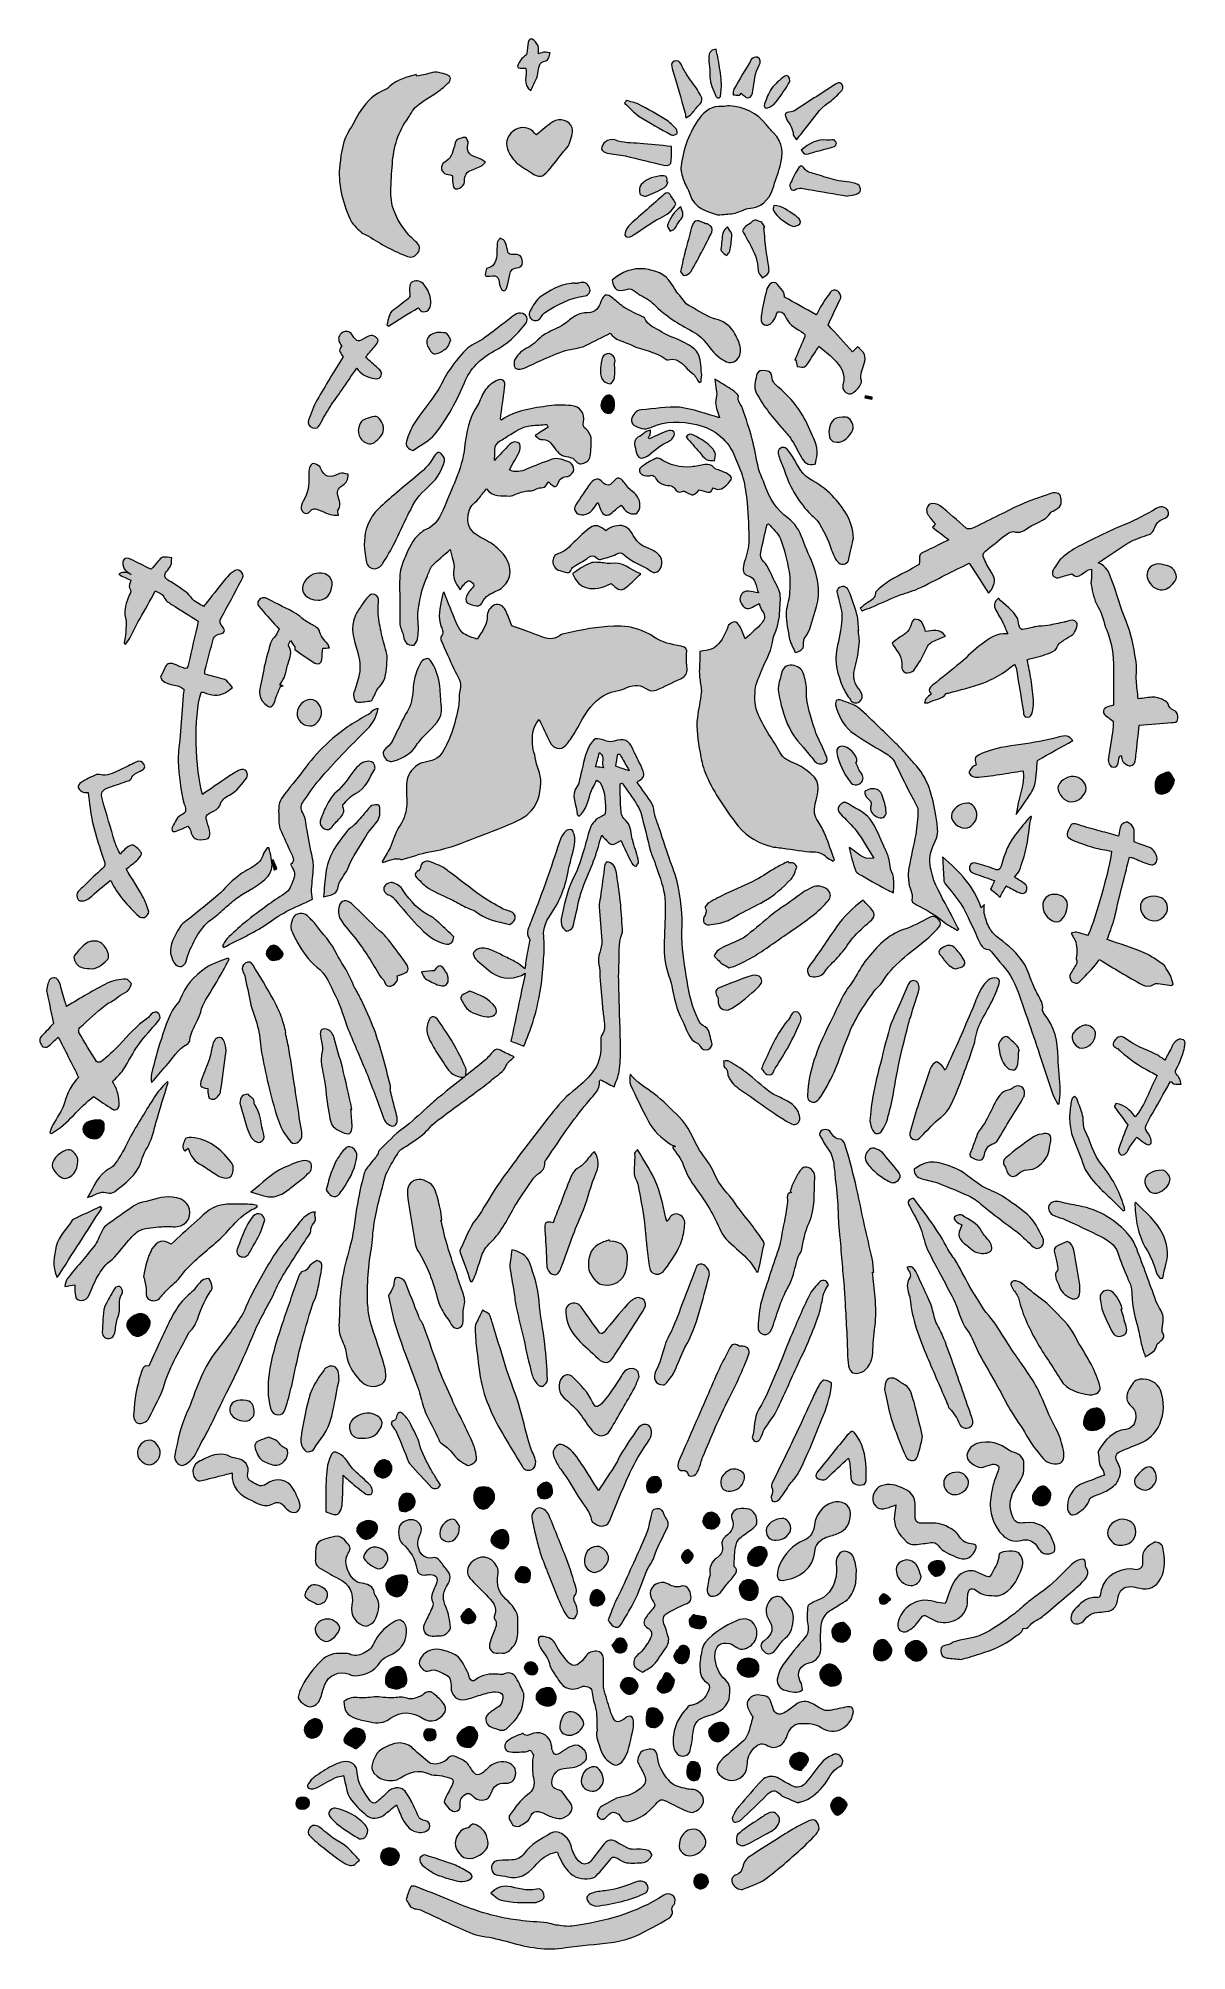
# Model space of a CAD drawing. Header units: centimetres. Extents: x 0 to 18.3, y -0.9 to 29.5.
import ezdxf

# ---------------------------------------------------------------- set-up
doc = ezdxf.new("R2010")
doc.units = ezdxf.units.CM
doc.header["$MEASUREMENT"] = 0
doc.layers.add('Layer 1', color=7, linetype='Continuous', lineweight=0)

msp = doc.modelspace()

# ---------------------------------------------------------------- hatches: boundary and pattern name
at = {"layer": 'Layer 1', "true_color": 0x000000, "transparency": 33554687}
h = msp.add_hatch(color=18, dxfattribs=at)
h.dxf.hatch_style = 2
edge = h.paths.add_edge_path()
edge.add_spline(control_points=[(7.852, 28.699), (7.711, 28.8), (7.798, 28.941), (7.774, 29.056), (7.614, 29.056), (7.613, 29.057), (7.694, 29.191), (7.71, 29.218), (7.742, 29.235), (7.781, 29.269), (7.787, 29.307), (7.798, 29.367), (7.805, 29.428), (7.81, 29.474), (7.817, 29.533), (7.874, 29.517), (7.913, 29.506), (7.947, 29.453), (7.967, 29.411), (7.983, 29.38), (7.974, 29.337), (7.976, 29.284), (8.014, 29.296), (8.044, 29.311), (8.076, 29.313), (8.104, 29.316), (8.133, 29.304), (8.161, 29.299), (8.153, 29.272), (8.148, 29.243), (8.135, 29.219), (8.126, 29.2), (8.108, 29.175), (8.09, 29.172), (7.972, 29.151), (7.98, 29.063), (7.964, 28.973), (7.948, 28.881), (7.894, 28.797), (7.852, 28.699)], knot_values=[0, 0, 0, 0, 1, 1, 1, 2, 2, 2, 3, 3, 3, 4, 4, 4, 5, 5, 5, 6, 6, 6, 7, 7, 7, 8, 8, 8, 9, 9, 9, 10, 10, 10, 11, 11, 11, 12, 12, 12, 13, 13, 13, 13], degree=3, periodic=0)
h = msp.add_hatch(color=18, dxfattribs=at)
h.dxf.hatch_style = 2
edge = h.paths.add_edge_path()
edge.add_spline(control_points=[(10.801, 29.357), (10.813, 29.303), (10.827, 29.25), (10.836, 29.196), (10.855, 29.078), (10.876, 28.96), (10.885, 28.841), (10.892, 28.767), (10.881, 28.691), (10.874, 28.616), (10.873, 28.603), (10.851, 28.582), (10.838, 28.582), (10.824, 28.582), (10.802, 28.599), (10.797, 28.613), (10.762, 28.714), (10.7, 28.817), (10.704, 28.917), (10.71, 29.027), (10.681, 29.131), (10.689, 29.238), (10.693, 29.291), (10.7, 29.349), (10.801, 29.357)], knot_values=[0, 0, 0, 0, 1, 1, 1, 2, 2, 2, 3, 3, 3, 4, 4, 4, 5, 5, 5, 6, 6, 6, 7, 7, 7, 8, 8, 8, 8], degree=3, periodic=0)
h = msp.add_hatch(color=18, dxfattribs=at)
h.dxf.hatch_style = 2
edge = h.paths.add_edge_path()
edge.add_spline(control_points=[(6.037, 28.927), (6.107, 28.944), (6.18, 28.956), (6.248, 28.979), (6.345, 29.012), (6.434, 28.977), (6.522, 28.949), (6.581, 28.929), (6.586, 28.873), (6.549, 28.833), (6.493, 28.774), (6.428, 28.723), (6.362, 28.676), (6.255, 28.599), (6.135, 28.538), (6.036, 28.452), (5.969, 28.394), (5.93, 28.303), (5.876, 28.229), (5.715, 28.004), (5.66, 27.747), (5.643, 27.479), (5.633, 27.331), (5.622, 27.183), (5.625, 27.036), (5.629, 26.807), (5.737, 26.616), (5.875, 26.441), (5.922, 26.382), (5.978, 26.329), (6.035, 26.278), (6.091, 26.227), (6.095, 26.174), (6.054, 26.117), (6.014, 26.063), (5.965, 26.028), (5.89, 26.056), (5.668, 26.139), (5.464, 26.253), (5.267, 26.382), (5.23, 26.406), (5.179, 26.413), (5.15, 26.443), (5.083, 26.51), (5.005, 26.577), (4.969, 26.66), (4.851, 26.934), (4.775, 27.221), (4.81, 27.522), (4.832, 27.716), (4.859, 27.912), (4.971, 28.083), (5.034, 28.179), (5.08, 28.287), (5.143, 28.382), (5.242, 28.531), (5.366, 28.654), (5.54, 28.717), (5.566, 28.726), (5.589, 28.747), (5.608, 28.768), (5.724, 28.889), (5.882, 28.908), (6.028, 28.955), (6.031, 28.946), (6.034, 28.936), (6.037, 28.927)], knot_values=[0, 0, 0, 0, 1, 1, 1, 2, 2, 2, 3, 3, 3, 4, 4, 4, 5, 5, 5, 6, 6, 6, 7, 7, 7, 8, 8, 8, 9, 9, 9, 10, 10, 10, 11, 11, 11, 12, 12, 12, 13, 13, 13, 14, 14, 14, 15, 15, 15, 16, 16, 16, 17, 17, 17, 18, 18, 18, 19, 19, 19, 20, 20, 20, 21, 21, 21, 22, 22, 22, 22], degree=3, periodic=0)
h = msp.add_hatch(color=18, dxfattribs=at)
h.dxf.hatch_style = 2
edge = h.paths.add_edge_path()
edge.add_spline(control_points=[(10.32, 28.266), (10.315, 28.305), (10.316, 28.324), (10.311, 28.341), (10.242, 28.578), (10.171, 28.814), (10.105, 29.052), (10.094, 29.091), (10.076, 29.144), (10.137, 29.166), (10.187, 29.184), (10.221, 29.167), (10.245, 29.118), (10.275, 29.056), (10.308, 28.995), (10.346, 28.937), (10.39, 28.869), (10.441, 28.805), (10.488, 28.738), (10.513, 28.701), (10.534, 28.662), (10.556, 28.624), (10.59, 28.567), (10.583, 28.521), (10.532, 28.473), (10.487, 28.431), (10.455, 28.375), (10.412, 28.329), (10.389, 28.305), (10.356, 28.29), (10.32, 28.266)], knot_values=[0, 0, 0, 0, 1, 1, 1, 2, 2, 2, 3, 3, 3, 4, 4, 4, 5, 5, 5, 6, 6, 6, 7, 7, 7, 8, 8, 8, 9, 9, 9, 10, 10, 10, 10], degree=3, periodic=0)
h = msp.add_hatch(color=18, dxfattribs=at)
h.dxf.hatch_style = 2
edge = h.paths.add_edge_path()
edge.add_spline(control_points=[(11.2, 28.658), (11.196, 28.654), (11.185, 28.631), (11.171, 28.629), (11.14, 28.625), (11.107, 28.631), (11.074, 28.633), (11.077, 28.663), (11.072, 28.697), (11.086, 28.72), (11.177, 28.882), (11.27, 29.042), (11.368, 29.199), (11.382, 29.221), (11.434, 29.239), (11.459, 29.231), (11.524, 29.209), (11.509, 29.141), (11.488, 29.104), (11.417, 28.978), (11.412, 28.838), (11.388, 28.703), (11.378, 28.644), (11.369, 28.589), (11.308, 28.585), (11.276, 28.583), (11.241, 28.629), (11.2, 28.658)], knot_values=[0, 0, 0, 0, 1, 1, 1, 2, 2, 2, 3, 3, 3, 4, 4, 4, 5, 5, 5, 6, 6, 6, 7, 7, 7, 8, 8, 8, 9, 9, 9, 9], degree=3, periodic=0)
h = msp.add_hatch(color=18, dxfattribs=at)
h.dxf.hatch_style = 2
edge = h.paths.add_edge_path()
edge.add_spline(control_points=[(11.976, 28.847), (11.971, 28.837), (11.957, 28.807), (11.938, 28.779), (11.879, 28.689), (11.822, 28.597), (11.755, 28.513), (11.723, 28.473), (11.674, 28.441), (11.626, 28.423), (11.587, 28.409), (11.557, 28.443), (11.573, 28.486), (11.606, 28.57), (11.633, 28.66), (11.685, 28.732), (11.741, 28.808), (11.819, 28.87), (11.894, 28.931), (11.932, 28.962), (11.977, 28.927), (11.976, 28.847)], knot_values=[0, 0, 0, 0, 1, 1, 1, 2, 2, 2, 3, 3, 3, 4, 4, 4, 5, 5, 5, 6, 6, 6, 7, 7, 7, 7], degree=3, periodic=0)
h = msp.add_hatch(color=18, dxfattribs=at)
h.dxf.hatch_style = 2
edge = h.paths.add_edge_path()
edge.add_spline(control_points=[(12.081, 27.915), (12.052, 27.963), (12.031, 27.981), (12.03, 28), (12.029, 28.093), (11.972, 28.161), (11.931, 28.236), (11.881, 28.326), (11.894, 28.348), (11.995, 28.361), (12.01, 28.364), (12.028, 28.365), (12.04, 28.373), (12.256, 28.512), (12.471, 28.651), (12.686, 28.79), (12.724, 28.814), (12.764, 28.849), (12.804, 28.802), (12.844, 28.755), (12.813, 28.708), (12.78, 28.675), (12.719, 28.614), (12.657, 28.552), (12.586, 28.504), (12.447, 28.41), (12.363, 28.272), (12.265, 28.143), (12.21, 28.071), (12.151, 28.002), (12.081, 27.915)], knot_values=[0, 0, 0, 0, 1, 1, 1, 2, 2, 2, 3, 3, 3, 4, 4, 4, 5, 5, 5, 6, 6, 6, 7, 7, 7, 8, 8, 8, 9, 9, 9, 10, 10, 10, 10], degree=3, periodic=0)
h = msp.add_hatch(color=18, dxfattribs=at)
h.dxf.hatch_style = 2
edge = h.paths.add_edge_path()
edge.add_spline(control_points=[(9.369, 28.542), (9.436, 28.522), (9.508, 28.513), (9.569, 28.482), (9.715, 28.407), (9.859, 28.326), (9.998, 28.239), (10.061, 28.199), (10.116, 28.143), (10.167, 28.088), (10.183, 28.071), (10.188, 28.015), (10.177, 28.008), (10.153, 27.992), (10.108, 27.982), (10.086, 27.994), (9.914, 28.088), (9.742, 28.182), (9.579, 28.289), (9.492, 28.346), (9.422, 28.429), (9.345, 28.5), (9.353, 28.514), (9.361, 28.528), (9.369, 28.542)], knot_values=[0, 0, 0, 0, 1, 1, 1, 2, 2, 2, 3, 3, 3, 4, 4, 4, 5, 5, 5, 6, 6, 6, 7, 7, 7, 8, 8, 8, 8], degree=3, periodic=0)
h = msp.add_hatch(color=18, dxfattribs=at)
h.dxf.hatch_style = 2
edge = h.paths.add_edge_path()
edge.add_spline(control_points=[(10.827, 26.718), (10.655, 26.777), (10.453, 26.817), (10.383, 27.051), (10.36, 27.13), (10.307, 27.2), (10.282, 27.278), (10.258, 27.348), (10.235, 27.426), (10.244, 27.497), (10.28, 27.774), (10.372, 28.035), (10.539, 28.261), (10.623, 28.374), (10.74, 28.461), (10.902, 28.444), (10.938, 28.44), (10.977, 28.461), (11.014, 28.458), (11.253, 28.442), (11.451, 28.345), (11.602, 28.155), (11.637, 28.111), (11.675, 28.068), (11.716, 28.028), (11.87, 27.873), (11.879, 27.69), (11.822, 27.495), (11.786, 27.373), (11.745, 27.253), (11.704, 27.133), (11.64, 26.948), (11.519, 26.834), (11.315, 26.82), (11.274, 26.817), (11.233, 26.793), (11.192, 26.779), (11.153, 26.766), (11.115, 26.748), (11.075, 26.742), (11, 26.731), (10.924, 26.727), (10.827, 26.718)], knot_values=[0, 0, 0, 0, 1, 1, 1, 2, 2, 2, 3, 3, 3, 4, 4, 4, 5, 5, 5, 6, 6, 6, 7, 7, 7, 8, 8, 8, 9, 9, 9, 10, 10, 10, 11, 11, 11, 12, 12, 12, 13, 13, 13, 14, 14, 14, 14], degree=3, periodic=0)
h = msp.add_hatch(color=18, dxfattribs=at)
h.dxf.hatch_style = 2
edge = h.paths.add_edge_path()
edge.add_spline(control_points=[(7.942, 27.996), (8.035, 28.07), (8.114, 28.146), (8.204, 28.202), (8.312, 28.271), (8.477, 28.225), (8.509, 28.105), (8.529, 28.027), (8.489, 27.93), (8.462, 27.846), (8.448, 27.802), (8.405, 27.767), (8.374, 27.729), (8.294, 27.628), (8.215, 27.525), (8.132, 27.426), (8.038, 27.313), (7.978, 27.308), (7.86, 27.39), (7.78, 27.446), (7.688, 27.489), (7.619, 27.556), (7.559, 27.613), (7.508, 27.69), (7.479, 27.768), (7.436, 27.884), (7.499, 28.018), (7.608, 28.081), (7.702, 28.135), (7.837, 28.116), (7.912, 28.023), (7.922, 28.011), (7.935, 28.002), (7.942, 27.996)], knot_values=[0, 0, 0, 0, 1, 1, 1, 2, 2, 2, 3, 3, 3, 4, 4, 4, 5, 5, 5, 6, 6, 6, 7, 7, 7, 8, 8, 8, 9, 9, 9, 10, 10, 10, 11, 11, 11, 11], degree=3, periodic=0)
h = msp.add_hatch(color=18, dxfattribs=at)
h.dxf.hatch_style = 2
edge = h.paths.add_edge_path()
edge.add_spline(control_points=[(7.13, 27.559), (7.102, 27.534), (7.083, 27.508), (7.058, 27.496), (6.993, 27.464), (6.922, 27.444), (6.859, 27.408), (6.831, 27.392), (6.811, 27.352), (6.799, 27.318), (6.788, 27.286), (6.804, 27.242), (6.788, 27.216), (6.765, 27.18), (6.726, 27.138), (6.688, 27.132), (6.634, 27.124), (6.61, 27.173), (6.608, 27.228), (6.606, 27.269), (6.603, 27.31), (6.6, 27.349), (6.556, 27.359), (6.513, 27.36), (6.479, 27.379), (6.454, 27.393), (6.428, 27.43), (6.427, 27.457), (6.426, 27.489), (6.443, 27.541), (6.467, 27.551), (6.581, 27.604), (6.602, 27.709), (6.634, 27.812), (6.645, 27.847), (6.65, 27.896), (6.676, 27.914), (6.713, 27.94), (6.766, 27.953), (6.813, 27.953), (6.827, 27.953), (6.86, 27.888), (6.853, 27.861), (6.816, 27.712), (6.895, 27.655), (7.021, 27.623), (7.053, 27.615), (7.08, 27.589), (7.13, 27.559)], knot_values=[0, 0, 0, 0, 1, 1, 1, 2, 2, 2, 3, 3, 3, 4, 4, 4, 5, 5, 5, 6, 6, 6, 7, 7, 7, 8, 8, 8, 9, 9, 9, 10, 10, 10, 11, 11, 11, 12, 12, 12, 13, 13, 13, 14, 14, 14, 15, 15, 15, 16, 16, 16, 16], degree=3, periodic=0)
h = msp.add_hatch(color=18, dxfattribs=at)
h.dxf.hatch_style = 2
edge = h.paths.add_edge_path()
edge.add_spline(control_points=[(10.09, 27.81), (10.09, 27.73), (10.094, 27.661), (10.089, 27.592), (10.083, 27.518), (10.047, 27.492), (9.972, 27.509), (9.766, 27.558), (9.562, 27.612), (9.356, 27.659), (9.261, 27.68), (9.162, 27.684), (9.067, 27.705), (9.033, 27.712), (8.978, 27.748), (8.979, 27.767), (8.982, 27.809), (9.006, 27.864), (9.039, 27.884), (9.082, 27.91), (9.15, 27.929), (9.192, 27.913), (9.323, 27.862), (9.457, 27.867), (9.591, 27.857), (9.752, 27.846), (9.912, 27.827), (10.09, 27.81)], knot_values=[0, 0, 0, 0, 1, 1, 1, 2, 2, 2, 3, 3, 3, 4, 4, 4, 5, 5, 5, 6, 6, 6, 7, 7, 7, 8, 8, 8, 9, 9, 9, 9], degree=3, periodic=0)
h = msp.add_hatch(color=18, dxfattribs=at)
h.dxf.hatch_style = 2
edge = h.paths.add_edge_path()
edge.add_spline(control_points=[(12.158, 27.752), (12.279, 27.853), (12.403, 27.932), (12.568, 27.909), (12.601, 27.904), (12.638, 27.92), (12.671, 27.914), (12.69, 27.911), (12.715, 27.884), (12.718, 27.865), (12.721, 27.847), (12.702, 27.815), (12.685, 27.808), (12.642, 27.789), (12.594, 27.781), (12.548, 27.769), (12.457, 27.744), (12.364, 27.721), (12.273, 27.691), (12.218, 27.673), (12.189, 27.696), (12.158, 27.752)], knot_values=[0, 0, 0, 0, 1, 1, 1, 2, 2, 2, 3, 3, 3, 4, 4, 4, 5, 5, 5, 6, 6, 6, 7, 7, 7, 7], degree=3, periodic=0)
h = msp.add_hatch(color=18, dxfattribs=at)
h.dxf.hatch_style = 2
edge = h.paths.add_edge_path()
edge.add_spline(control_points=[(12.892, 27.018), (12.684, 27.053), (12.477, 27.09), (12.269, 27.125), (12.198, 27.137), (12.127, 27.166), (12.057, 27.117), (12.045, 27.108), (12.008, 27.114), (11.999, 27.126), (11.984, 27.146), (11.969, 27.182), (11.977, 27.201), (12.014, 27.286), (12.057, 27.369), (12.102, 27.449), (12.124, 27.486), (12.166, 27.525), (12.199, 27.469), (12.247, 27.387), (12.331, 27.39), (12.403, 27.365), (12.505, 27.331), (12.607, 27.297), (12.711, 27.27), (12.769, 27.255), (12.83, 27.258), (12.889, 27.248), (12.947, 27.237), (13.009, 27.228), (13.061, 27.203), (13.086, 27.191), (13.106, 27.142), (13.104, 27.111), (13.102, 27.088), (13.063, 27.06), (13.036, 27.05), (12.991, 27.035), (12.942, 27.033), (12.895, 27.025), (12.894, 27.023), (12.893, 27.02), (12.892, 27.018)], knot_values=[0, 0, 0, 0, 1, 1, 1, 2, 2, 2, 3, 3, 3, 4, 4, 4, 5, 5, 5, 6, 6, 6, 7, 7, 7, 8, 8, 8, 9, 9, 9, 10, 10, 10, 11, 11, 11, 12, 12, 12, 13, 13, 13, 14, 14, 14, 14], degree=3, periodic=0)
h = msp.add_hatch(color=18, dxfattribs=at)
h.dxf.hatch_style = 2
edge = h.paths.add_edge_path()
edge.add_spline(control_points=[(10.037, 27.236), (10.018, 27.208), (10.006, 27.168), (9.98, 27.154), (9.886, 27.103), (9.789, 27.055), (9.689, 27.018), (9.662, 27.008), (9.592, 27.037), (9.588, 27.057), (9.578, 27.105), (9.578, 27.177), (9.607, 27.205), (9.703, 27.298), (9.829, 27.338), (9.962, 27.342), (10.019, 27.344), (10.035, 27.301), (10.02, 27.248), (10.025, 27.244), (10.031, 27.24), (10.037, 27.236)], knot_values=[0, 0, 0, 0, 1, 1, 1, 2, 2, 2, 3, 3, 3, 4, 4, 4, 5, 5, 5, 6, 6, 6, 7, 7, 7, 7], degree=3, periodic=0)
h = msp.add_hatch(color=18, dxfattribs=at)
h.dxf.hatch_style = 2
edge = h.paths.add_edge_path()
edge.add_spline(control_points=[(10.163, 26.895), (10.106, 26.778), (10.015, 26.722), (9.909, 26.668), (9.761, 26.592), (9.626, 26.49), (9.486, 26.4), (9.467, 26.388), (9.449, 26.373), (9.429, 26.367), (9.376, 26.349), (9.334, 26.383), (9.352, 26.434), (9.369, 26.482), (9.397, 26.533), (9.434, 26.567), (9.612, 26.73), (9.796, 26.885), (9.975, 27.047), (10.015, 27.084), (10.042, 27.078), (10.069, 27.042), (10.102, 26.996), (10.131, 26.946), (10.163, 26.895)], knot_values=[0, 0, 0, 0, 1, 1, 1, 2, 2, 2, 3, 3, 3, 4, 4, 4, 5, 5, 5, 6, 6, 6, 7, 7, 7, 8, 8, 8, 8], degree=3, periodic=0)
h = msp.add_hatch(color=18, dxfattribs=at)
h.dxf.hatch_style = 2
edge = h.paths.add_edge_path()
edge.add_spline(control_points=[(10.239, 26.845), (10.28, 26.761), (10.294, 26.696), (10.225, 26.628), (10.19, 26.594), (10.175, 26.539), (10.144, 26.5), (10.127, 26.479), (10.094, 26.472), (10.069, 26.459), (10.055, 26.492), (10.022, 26.531), (10.03, 26.556), (10.068, 26.669), (10.13, 26.768), (10.239, 26.845)], knot_values=[0, 0, 0, 0, 1, 1, 1, 2, 2, 2, 3, 3, 3, 4, 4, 4, 5, 5, 5, 5], degree=3, periodic=0)
h = msp.add_hatch(color=18, dxfattribs=at)
h.dxf.hatch_style = 2
edge = h.paths.add_edge_path()
edge.add_spline(control_points=[(11.719, 26.869), (11.859, 26.868), (11.951, 26.778), (12.054, 26.715), (12.07, 26.706), (12.083, 26.69), (12.098, 26.678), (12.134, 26.651), (12.168, 26.614), (12.133, 26.577), (12.107, 26.55), (12.045, 26.527), (12.017, 26.54), (11.898, 26.596), (11.789, 26.674), (11.715, 26.787), (11.703, 26.804), (11.717, 26.839), (11.719, 26.869)], knot_values=[0, 0, 0, 0, 1, 1, 1, 2, 2, 2, 3, 3, 3, 4, 4, 4, 5, 5, 5, 6, 6, 6, 6], degree=3, periodic=0)
h = msp.add_hatch(color=18, dxfattribs=at)
h.dxf.hatch_style = 2
edge = h.paths.add_edge_path()
edge.add_spline(control_points=[(10.234, 25.816), (10.263, 25.941), (10.286, 26.046), (10.312, 26.149), (10.342, 26.267), (10.379, 26.384), (10.407, 26.502), (10.438, 26.633), (10.487, 26.657), (10.605, 26.59), (10.626, 26.578), (10.654, 26.578), (10.677, 26.568), (10.73, 26.543), (10.757, 26.499), (10.732, 26.443), (10.689, 26.349), (10.641, 26.257), (10.592, 26.165), (10.53, 26.047), (10.47, 25.928), (10.4, 25.814), (10.38, 25.783), (10.332, 25.757), (10.295, 25.753), (10.275, 25.75), (10.249, 25.8), (10.234, 25.816)], knot_values=[0, 0, 0, 0, 1, 1, 1, 2, 2, 2, 3, 3, 3, 4, 4, 4, 5, 5, 5, 6, 6, 6, 7, 7, 7, 8, 8, 8, 9, 9, 9, 9], degree=3, periodic=0)
h = msp.add_hatch(color=18, dxfattribs=at)
h.dxf.hatch_style = 2
edge = h.paths.add_edge_path()
edge.add_spline(control_points=[(11.051, 26.368), (11.043, 26.299), (11.038, 26.222), (11.023, 26.147), (11.017, 26.118), (10.985, 26.095), (10.965, 26.07), (10.939, 26.094), (10.912, 26.117), (10.887, 26.142), (10.881, 26.148), (10.878, 26.16), (10.879, 26.169), (10.889, 26.26), (10.894, 26.352), (10.912, 26.441), (10.919, 26.474), (10.96, 26.5), (10.985, 26.529), (11.007, 26.494), (11.03, 26.459), (11.049, 26.422), (11.056, 26.41), (11.051, 26.391), (11.051, 26.368)], knot_values=[0, 0, 0, 0, 1, 1, 1, 2, 2, 2, 3, 3, 3, 4, 4, 4, 5, 5, 5, 6, 6, 6, 7, 7, 7, 8, 8, 8, 8], degree=3, periodic=0)
h = msp.add_hatch(color=18, dxfattribs=at)
h.dxf.hatch_style = 2
edge = h.paths.add_edge_path()
edge.add_spline(control_points=[(11.562, 26.513), (11.575, 26.391), (11.585, 26.269), (11.6, 26.147), (11.61, 26.06), (11.63, 25.974), (11.641, 25.886), (11.646, 25.856), (11.649, 25.817), (11.634, 25.794), (11.611, 25.76), (11.572, 25.737), (11.539, 25.71), (11.515, 25.751), (11.469, 25.794), (11.47, 25.835), (11.473, 25.975), (11.422, 26.096), (11.361, 26.215), (11.318, 26.299), (11.266, 26.379), (11.225, 26.464), (11.219, 26.477), (11.248, 26.514), (11.268, 26.532), (11.298, 26.558), (11.342, 26.57), (11.365, 26.601), (11.414, 26.664), (11.467, 26.622), (11.512, 26.608), (11.54, 26.599), (11.557, 26.554), (11.579, 26.526), (11.574, 26.521), (11.568, 26.517), (11.562, 26.513)], knot_values=[0, 0, 0, 0, 1, 1, 1, 2, 2, 2, 3, 3, 3, 4, 4, 4, 5, 5, 5, 6, 6, 6, 7, 7, 7, 8, 8, 8, 9, 9, 9, 10, 10, 10, 11, 11, 11, 12, 12, 12, 12], degree=3, periodic=0)
h = msp.add_hatch(color=18, dxfattribs=at)
h.dxf.hatch_style = 2
edge = h.paths.add_edge_path()
edge.add_spline(control_points=[(7.145, 25.863), (7.251, 25.887), (7.3, 25.954), (7.308, 26.079), (7.312, 26.143), (7.31, 26.207), (7.318, 26.27), (7.322, 26.297), (7.343, 26.323), (7.356, 26.349), (7.382, 26.335), (7.417, 26.327), (7.431, 26.305), (7.453, 26.274), (7.464, 26.233), (7.472, 26.194), (7.491, 26.093), (7.496, 26.086), (7.599, 26.087), (7.682, 26.088), (7.707, 26.062), (7.72, 25.966), (7.729, 25.897), (7.672, 25.878), (7.631, 25.875), (7.541, 25.87), (7.524, 25.813), (7.51, 25.744), (7.497, 25.68), (7.485, 25.615), (7.467, 25.552), (7.462, 25.534), (7.44, 25.512), (7.424, 25.51), (7.409, 25.508), (7.383, 25.528), (7.377, 25.544), (7.36, 25.588), (7.348, 25.635), (7.34, 25.682), (7.33, 25.739), (7.294, 25.755), (7.244, 25.749), (7.112, 25.733), (7.112, 25.733), (7.145, 25.863)], knot_values=[0, 0, 0, 0, 1, 1, 1, 2, 2, 2, 3, 3, 3, 4, 4, 4, 5, 5, 5, 6, 6, 6, 7, 7, 7, 8, 8, 8, 9, 9, 9, 10, 10, 10, 11, 11, 11, 12, 12, 12, 13, 13, 13, 14, 14, 14, 15, 15, 15, 15], degree=3, periodic=0)
h = msp.add_hatch(color=18, dxfattribs=at)
h.dxf.hatch_style = 2
edge = h.paths.add_edge_path()
edge.add_spline(control_points=[(6.056, 25.24), (5.9, 25.143), (5.743, 25.045), (5.586, 24.947), (5.578, 24.955), (5.57, 24.962), (5.561, 24.97), (5.588, 25.053), (5.584, 25.148), (5.669, 25.209), (5.746, 25.265), (5.823, 25.322), (5.898, 25.381), (5.913, 25.393), (5.924, 25.416), (5.926, 25.435), (5.929, 25.459), (5.918, 25.485), (5.92, 25.51), (5.924, 25.571), (5.912, 25.641), (5.995, 25.665), (6.059, 25.683), (6.132, 25.646), (6.172, 25.585), (6.228, 25.499), (6.26, 25.41), (6.259, 25.305), (6.258, 25.224), (6.191, 25.154), (6.118, 25.18), (6.091, 25.19), (6.072, 25.224), (6.056, 25.24)], knot_values=[0, 0, 0, 0, 1, 1, 1, 2, 2, 2, 3, 3, 3, 4, 4, 4, 5, 5, 5, 6, 6, 6, 7, 7, 7, 8, 8, 8, 9, 9, 9, 10, 10, 10, 11, 11, 11, 11], degree=3, periodic=0)
h = msp.add_hatch(color=18, dxfattribs=at)
h.dxf.hatch_style = 2
edge = h.paths.add_edge_path()
edge.add_spline(control_points=[(8.554, 25.627), (8.572, 25.628), (8.592, 25.627), (8.61, 25.632), (8.715, 25.658), (8.738, 25.649), (8.786, 25.556), (8.812, 25.504), (8.777, 25.441), (8.716, 25.431), (8.478, 25.395), (8.267, 25.292), (8.072, 25.157), (8.052, 25.144), (8.037, 25.122), (8.024, 25.101), (7.99, 25.046), (7.94, 25.018), (7.881, 25.047), (7.826, 25.075), (7.81, 25.138), (7.839, 25.188), (7.888, 25.271), (7.937, 25.367), (8.013, 25.419), (8.156, 25.516), (8.307, 25.608), (8.488, 25.626), (8.51, 25.628), (8.531, 25.631), (8.553, 25.633), (8.553, 25.631), (8.553, 25.629), (8.554, 25.627)], knot_values=[0, 0, 0, 0, 1, 1, 1, 2, 2, 2, 3, 3, 3, 4, 4, 4, 5, 5, 5, 6, 6, 6, 7, 7, 7, 8, 8, 8, 9, 9, 9, 10, 10, 10, 11, 11, 11, 11], degree=3, periodic=0)
h = msp.add_hatch(color=18, dxfattribs=at)
h.dxf.hatch_style = 2
edge = h.paths.add_edge_path()
edge.add_spline(control_points=[(9.146, 25.681), (9.295, 25.808), (9.478, 25.882), (9.666, 25.857), (9.825, 25.836), (9.994, 25.787), (10.092, 25.622), (10.154, 25.516), (10.233, 25.42), (10.309, 25.324), (10.331, 25.295), (10.367, 25.275), (10.401, 25.257), (10.533, 25.19), (10.648, 25.099), (10.799, 25.057), (10.903, 25.029), (11.013, 24.976), (11.082, 24.855), (11.125, 24.778), (11.169, 24.706), (11.184, 24.62), (11.198, 24.545), (11.196, 24.472), (11.132, 24.412), (11.071, 24.354), (11.004, 24.353), (10.939, 24.392), (10.834, 24.453), (10.747, 24.534), (10.676, 24.636), (10.611, 24.729), (10.533, 24.806), (10.426, 24.863), (10.205, 24.981), (9.991, 25.111), (9.813, 25.295), (9.745, 25.366), (9.647, 25.407), (9.563, 25.462), (9.546, 25.473), (9.53, 25.486), (9.513, 25.499), (9.472, 25.533), (9.431, 25.548), (9.373, 25.533), (9.217, 25.491), (9.183, 25.515), (9.146, 25.681)], knot_values=[0, 0, 0, 0, 1, 1, 1, 2, 2, 2, 3, 3, 3, 4, 4, 4, 5, 5, 5, 6, 6, 6, 7, 7, 7, 8, 8, 8, 9, 9, 9, 10, 10, 10, 11, 11, 11, 12, 12, 12, 13, 13, 13, 14, 14, 14, 15, 15, 15, 16, 16, 16, 16], degree=3, periodic=0)
h = msp.add_hatch(color=18, dxfattribs=at)
h.dxf.hatch_style = 2
edge = h.paths.add_edge_path()
edge.add_spline(control_points=[(11.89, 25.409), (12.058, 25.316), (12.222, 25.225), (12.398, 25.128), (12.429, 25.183), (12.457, 25.239), (12.489, 25.292), (12.53, 25.356), (12.573, 25.419), (12.617, 25.481), (12.65, 25.526), (12.692, 25.539), (12.738, 25.502), (12.785, 25.465), (12.803, 25.423), (12.772, 25.361), (12.706, 25.229), (12.646, 25.094), (12.587, 24.967), (12.721, 24.817), (12.848, 24.675), (12.972, 24.537), (12.995, 24.56), (13.025, 24.59), (13.055, 24.619), (13.092, 24.579), (13.143, 24.544), (13.164, 24.495), (13.181, 24.455), (13.174, 24.396), (13.16, 24.35), (13.134, 24.26), (13.088, 24.177), (13.116, 24.075), (13.132, 24.017), (13.001, 23.875), (12.94, 23.867), (12.874, 23.858), (12.799, 23.943), (12.822, 24.014), (12.878, 24.193), (12.779, 24.314), (12.672, 24.427), (12.605, 24.498), (12.523, 24.555), (12.44, 24.625), (12.391, 24.549), (12.336, 24.468), (12.285, 24.384), (12.228, 24.291), (12.209, 24.281), (12.095, 24.305), (12.088, 24.339), (12.08, 24.374), (12.072, 24.409), (12.066, 24.407), (12.06, 24.406), (12.054, 24.405), (12.103, 24.518), (12.15, 24.632), (12.201, 24.744), (12.225, 24.8), (12.223, 24.828), (12.158, 24.862), (12.05, 24.92), (11.945, 24.992), (11.897, 25.115), (11.875, 25.171), (11.834, 25.18), (11.78, 25.174), (11.759, 25.128), (11.746, 25.076), (11.716, 25.037), (11.683, 24.992), (11.639, 24.944), (11.572, 24.97), (11.507, 24.994), (11.516, 25.065), (11.521, 25.107), (11.539, 25.244), (11.572, 25.38), (11.604, 25.515), (11.612, 25.55), (11.633, 25.587), (11.659, 25.613), (11.696, 25.65), (11.742, 25.657), (11.781, 25.609), (11.816, 25.566), (11.851, 25.524), (11.881, 25.478), (11.892, 25.461), (11.887, 25.432), (11.89, 25.409)], knot_values=[0, 0, 0, 0, 1, 1, 1, 2, 2, 2, 3, 3, 3, 4, 4, 4, 5, 5, 5, 6, 6, 6, 7, 7, 7, 8, 8, 8, 9, 9, 9, 10, 10, 10, 11, 11, 11, 12, 12, 12, 13, 13, 13, 14, 14, 14, 15, 15, 15, 16, 16, 16, 17, 17, 17, 18, 18, 18, 19, 19, 19, 20, 20, 20, 21, 21, 21, 22, 22, 22, 23, 23, 23, 24, 24, 24, 25, 25, 25, 26, 26, 26, 27, 27, 27, 28, 28, 28, 29, 29, 29, 30, 30, 30, 31, 31, 31, 31], degree=3, periodic=0)
h = msp.add_hatch(color=18, dxfattribs=at)
h.dxf.hatch_style = 2
edge = h.paths.add_edge_path()
edge.add_spline(control_points=[(10.53, 24.049), (10.497, 24.097), (10.473, 24.161), (10.428, 24.192), (10.305, 24.275), (10.234, 24.457), (10.038, 24.411), (10.027, 24.409), (10.01, 24.411), (10.001, 24.418), (9.843, 24.546), (9.636, 24.559), (9.459, 24.642), (9.335, 24.7), (9.188, 24.725), (9.117, 24.835), (8.985, 24.769), (8.857, 24.709), (8.733, 24.642), (8.63, 24.587), (8.514, 24.588), (8.406, 24.557), (8.27, 24.518), (8.141, 24.455), (8.011, 24.399), (7.909, 24.355), (7.812, 24.302), (7.709, 24.264), (7.677, 24.252), (7.61, 24.263), (7.6, 24.284), (7.581, 24.32), (7.578, 24.381), (7.598, 24.416), (7.648, 24.503), (7.72, 24.567), (7.818, 24.614), (7.906, 24.656), (7.971, 24.744), (8.052, 24.803), (8.107, 24.842), (8.172, 24.866), (8.232, 24.897), (8.28, 24.921), (8.33, 24.941), (8.374, 24.971), (8.439, 25.015), (8.495, 25.076), (8.563, 25.112), (8.62, 25.142), (8.691, 25.161), (8.755, 25.16), (8.885, 25.159), (8.931, 25.241), (8.969, 25.341), (9.014, 25.456), (9.06, 25.469), (9.157, 25.392), (9.221, 25.341), (9.28, 25.282), (9.349, 25.24), (9.437, 25.186), (9.533, 25.145), (9.625, 25.099), (9.637, 25.092), (9.657, 25.088), (9.661, 25.078), (9.711, 24.952), (9.839, 24.917), (9.936, 24.852), (10.037, 24.784), (10.164, 24.758), (10.272, 24.699), (10.359, 24.651), (10.462, 24.598), (10.508, 24.519), (10.559, 24.431), (10.557, 24.311), (10.571, 24.204), (10.577, 24.157), (10.566, 24.107), (10.562, 24.058), (10.552, 24.055), (10.541, 24.052), (10.53, 24.049)], knot_values=[0, 0, 0, 0, 1, 1, 1, 2, 2, 2, 3, 3, 3, 4, 4, 4, 5, 5, 5, 6, 6, 6, 7, 7, 7, 8, 8, 8, 9, 9, 9, 10, 10, 10, 11, 11, 11, 12, 12, 12, 13, 13, 13, 14, 14, 14, 15, 15, 15, 16, 16, 16, 17, 17, 17, 18, 18, 18, 19, 19, 19, 20, 20, 20, 21, 21, 21, 22, 22, 22, 23, 23, 23, 24, 24, 24, 25, 25, 25, 26, 26, 26, 27, 27, 27, 28, 28, 28, 28], degree=3, periodic=0)
h = msp.add_hatch(color=18, dxfattribs=at)
h.dxf.hatch_style = 2
edge = h.paths.add_edge_path()
edge.add_spline(control_points=[(5.973, 22.966), (5.9, 22.985), (5.849, 23.041), (5.871, 23.111), (5.9, 23.21), (5.939, 23.31), (5.995, 23.395), (6.111, 23.572), (6.246, 23.738), (6.366, 23.914), (6.429, 24.008), (6.467, 24.119), (6.532, 24.213), (6.62, 24.34), (6.712, 24.467), (6.821, 24.576), (6.892, 24.647), (7, 24.681), (7.086, 24.74), (7.194, 24.815), (7.297, 24.899), (7.403, 24.979), (7.476, 25.034), (7.545, 25.097), (7.624, 25.142), (7.657, 25.16), (7.722, 25.156), (7.752, 25.134), (7.801, 25.098), (7.812, 25.037), (7.767, 24.981), (7.628, 24.808), (7.471, 24.657), (7.27, 24.551), (7.053, 24.436), (6.883, 24.27), (6.789, 24.031), (6.726, 23.873), (6.646, 23.72), (6.56, 23.573), (6.481, 23.438), (6.396, 23.301), (6.289, 23.188), (6.202, 23.096), (6.08, 23.038), (5.973, 22.966)], knot_values=[0, 0, 0, 0, 1, 1, 1, 2, 2, 2, 3, 3, 3, 4, 4, 4, 5, 5, 5, 6, 6, 6, 7, 7, 7, 8, 8, 8, 9, 9, 9, 10, 10, 10, 11, 11, 11, 12, 12, 12, 13, 13, 13, 14, 14, 14, 15, 15, 15, 15], degree=3, periodic=0)
h = msp.add_hatch(color=18, dxfattribs=at)
h.dxf.hatch_style = 2
edge = h.paths.add_edge_path()
edge.add_spline(control_points=[(5.226, 24.448), (5.29, 24.391), (5.353, 24.334), (5.417, 24.277), (5.458, 24.241), (5.494, 24.201), (5.462, 24.145), (5.43, 24.091), (5.379, 24.107), (5.326, 24.119), (5.227, 24.141), (5.144, 24.185), (5.079, 24.277), (4.996, 24.155), (4.918, 24.039), (4.84, 23.925), (4.779, 23.837), (4.714, 23.753), (4.657, 23.663), (4.599, 23.572), (4.545, 23.479), (4.496, 23.383), (4.468, 23.33), (4.433, 23.31), (4.378, 23.326), (4.317, 23.344), (4.295, 23.395), (4.313, 23.447), (4.352, 23.558), (4.392, 23.67), (4.449, 23.771), (4.58, 24.002), (4.722, 24.227), (4.862, 24.46), (4.834, 24.507), (4.77, 24.553), (4.836, 24.621), (4.842, 24.628), (4.817, 24.665), (4.806, 24.687), (4.776, 24.75), (4.793, 24.807), (4.852, 24.843), (4.912, 24.879), (4.962, 24.868), (5.005, 24.809), (5.096, 24.684), (5.095, 24.685), (5.235, 24.77), (5.263, 24.787), (5.302, 24.801), (5.332, 24.796), (5.364, 24.79), (5.4, 24.764), (5.417, 24.737), (5.427, 24.72), (5.412, 24.678), (5.395, 24.657), (5.35, 24.599), (5.298, 24.546), (5.249, 24.492), (5.245, 24.487), (5.244, 24.48), (5.242, 24.474), (5.237, 24.466), (5.231, 24.457), (5.226, 24.448)], knot_values=[0, 0, 0, 0, 1, 1, 1, 2, 2, 2, 3, 3, 3, 4, 4, 4, 5, 5, 5, 6, 6, 6, 7, 7, 7, 8, 8, 8, 9, 9, 9, 10, 10, 10, 11, 11, 11, 12, 12, 12, 13, 13, 13, 14, 14, 14, 15, 15, 15, 16, 16, 16, 17, 17, 17, 18, 18, 18, 19, 19, 19, 20, 20, 20, 21, 21, 21, 22, 22, 22, 22], degree=3, periodic=0)
h = msp.add_hatch(color=18, dxfattribs=at)
h.dxf.hatch_style = 2
edge = h.paths.add_edge_path()
edge.add_spline(control_points=[(6.579, 24.73), (6.556, 24.679), (6.548, 24.631), (6.52, 24.606), (6.473, 24.565), (6.416, 24.529), (6.357, 24.51), (6.283, 24.486), (6.249, 24.557), (6.22, 24.605), (6.188, 24.66), (6.18, 24.728), (6.23, 24.783), (6.303, 24.862), (6.405, 24.845), (6.495, 24.84), (6.523, 24.839), (6.548, 24.773), (6.579, 24.73)], knot_values=[0, 0, 0, 0, 1, 1, 1, 2, 2, 2, 3, 3, 3, 4, 4, 4, 5, 5, 5, 6, 6, 6, 6], degree=3, periodic=0)
h = msp.add_hatch(color=18, dxfattribs=at)
h.dxf.hatch_style = 2
edge = h.paths.add_edge_path()
edge.add_spline(control_points=[(9.186, 24.356), (9.186, 24.267), (9.194, 24.191), (9.183, 24.118), (9.177, 24.083), (9.131, 24.024), (9.109, 24.027), (9.065, 24.033), (9.004, 24.063), (8.988, 24.1), (8.937, 24.214), (8.966, 24.337), (8.994, 24.452), (9, 24.479), (9.067, 24.516), (9.097, 24.509), (9.144, 24.498), (9.194, 24.461), (9.195, 24.397), (9.195, 24.379), (9.187, 24.36), (9.186, 24.356)], knot_values=[0, 0, 0, 0, 1, 1, 1, 2, 2, 2, 3, 3, 3, 4, 4, 4, 5, 5, 5, 6, 6, 6, 7, 7, 7, 7], degree=3, periodic=0)
h = msp.add_hatch(color=18, dxfattribs=at)
h.dxf.hatch_style = 2
edge = h.paths.add_edge_path()
edge.add_spline(control_points=[(7.385, 23.451), (7.614, 23.611), (7.884, 23.636), (8.146, 23.679), (8.259, 23.697), (8.377, 23.689), (8.493, 23.682), (8.634, 23.673), (8.721, 23.555), (8.688, 23.418), (8.674, 23.363), (8.69, 23.342), (8.728, 23.308), (8.767, 23.271), (8.808, 23.217), (8.812, 23.167), (8.821, 23.071), (8.809, 22.971), (8.795, 22.875), (8.786, 22.81), (8.735, 22.771), (8.673, 22.756), (8.609, 22.741), (8.576, 22.786), (8.538, 22.828), (8.52, 22.848), (8.483, 22.853), (8.454, 22.862), (8.412, 22.875), (8.363, 22.877), (8.328, 22.9), (8.289, 22.925), (8.257, 22.965), (8.23, 23.005), (8.177, 23.085), (8.12, 23.152), (8.01, 23.141), (7.992, 23.139), (7.971, 23.167), (7.921, 23.203), (7.999, 23.254), (8.062, 23.297), (8.126, 23.339), (8.119, 23.353), (8.112, 23.367), (8.104, 23.38), (8.023, 23.374), (7.942, 23.369), (7.861, 23.361), (7.716, 23.347), (7.598, 23.27), (7.482, 23.191), (7.454, 23.171), (7.425, 23.152), (7.394, 23.137), (7.307, 23.094), (7.276, 23.042), (7.28, 22.948), (7.282, 22.9), (7.274, 22.851), (7.271, 22.804), (7.353, 22.89), (7.431, 22.976), (7.514, 23.059), (7.535, 23.08), (7.567, 23.1), (7.595, 23.101), (7.623, 23.103), (7.672, 23.084), (7.676, 23.066), (7.685, 23.027), (7.682, 22.977), (7.665, 22.941), (7.621, 22.847), (7.566, 22.757), (7.51, 22.657), (7.61, 22.607), (7.694, 22.629), (7.784, 22.668), (7.913, 22.724), (8.046, 22.773), (8.178, 22.821), (8.285, 22.859), (8.384, 22.814), (8.476, 22.773), (8.509, 22.758), (8.539, 22.697), (8.538, 22.657), (8.538, 22.624), (8.495, 22.586), (8.462, 22.562), (8.439, 22.545), (8.399, 22.552), (8.371, 22.539), (8.345, 22.527), (8.313, 22.508), (8.302, 22.484), (8.251, 22.363), (8.245, 22.36), (8.135, 22.466), (8.112, 22.437), (8.095, 22.397), (8.065, 22.381), (8.038, 22.367), (7.997, 22.378), (7.969, 22.363), (7.922, 22.348), (7.874, 22.317), (7.829, 22.321), (7.789, 22.325), (7.759, 22.308), (7.727, 22.306), (7.647, 22.3), (7.579, 22.238), (7.514, 22.24), (7.389, 22.245), (7.245, 22.22), (7.146, 22.352), (7.1, 22.296), (7.056, 22.247), (7.019, 22.193), (6.988, 22.148), (6.934, 22.12), (6.911, 22.088), (6.866, 22.025), (6.847, 21.93), (6.851, 21.851), (6.859, 21.668), (7.012, 21.603), (7.147, 21.53), (7.191, 21.506), (7.236, 21.482), (7.272, 21.45), (7.335, 21.393), (7.406, 21.338), (7.449, 21.267), (7.545, 21.11), (7.561, 20.923), (7.403, 20.786), (7.34, 20.731), (7.248, 20.71), (7.178, 20.662), (7.135, 20.633), (7.099, 20.586), (7.075, 20.539), (7.045, 20.482), (6.997, 20.484), (6.954, 20.494), (6.905, 20.506), (6.827, 20.529), (6.82, 20.56), (6.81, 20.609), (6.839, 20.675), (6.87, 20.721), (6.901, 20.765), (6.979, 20.79), (6.922, 20.857), (6.856, 20.933), (6.817, 20.854), (6.776, 20.817), (6.758, 20.8), (6.748, 20.775), (6.729, 20.746), (6.645, 20.858), (6.601, 20.944), (6.626, 21.075), (6.643, 21.168), (6.591, 21.274), (6.568, 21.386), (6.461, 21.291), (6.366, 21.218), (6.285, 21.132), (6.246, 21.089), (6.229, 21.024), (6.206, 20.968), (6.174, 20.89), (6.136, 20.812), (6.119, 20.73), (6.085, 20.565), (6.033, 20.403), (6.056, 20.229), (6.068, 20.142), (6.059, 20.051), (6.049, 19.964), (6.046, 19.928), (6.014, 19.895), (5.995, 19.861), (5.881, 19.864), (5.841, 19.903), (5.824, 20.007), (5.814, 20.071), (5.774, 20.13), (5.768, 20.193), (5.759, 20.292), (5.768, 20.394), (5.767, 20.494), (5.767, 20.659), (5.755, 20.824), (5.768, 20.988), (5.775, 21.082), (5.812, 21.177), (5.849, 21.267), (5.906, 21.405), (5.967, 21.543), (6.087, 21.641), (6.117, 21.665), (6.144, 21.697), (6.178, 21.709), (6.349, 21.769), (6.413, 21.916), (6.475, 22.065), (6.535, 22.211), (6.599, 22.355), (6.656, 22.502), (6.722, 22.667), (6.779, 22.833), (6.798, 23.014), (6.823, 23.25), (6.866, 23.487), (7.007, 23.692), (7.052, 23.758), (7.065, 23.847), (7.113, 23.911), (7.163, 23.977), (7.228, 24.042), (7.302, 24.076), (7.408, 24.126), (7.452, 24.078), (7.435, 23.962), (7.411, 23.797), (7.39, 23.631), (7.367, 23.465), (7.373, 23.46), (7.379, 23.456), (7.385, 23.451)], knot_values=[0, 0, 0, 0, 1, 1, 1, 2, 2, 2, 3, 3, 3, 4, 4, 4, 5, 5, 5, 6, 6, 6, 7, 7, 7, 8, 8, 8, 9, 9, 9, 10, 10, 10, 11, 11, 11, 12, 12, 12, 13, 13, 13, 14, 14, 14, 15, 15, 15, 16, 16, 16, 17, 17, 17, 18, 18, 18, 19, 19, 19, 20, 20, 20, 21, 21, 21, 22, 22, 22, 23, 23, 23, 24, 24, 24, 25, 25, 25, 26, 26, 26, 27, 27, 27, 28, 28, 28, 29, 29, 29, 30, 30, 30, 31, 31, 31, 32, 32, 32, 33, 33, 33, 34, 34, 34, 35, 35, 35, 36, 36, 36, 37, 37, 37, 38, 38, 38, 39, 39, 39, 40, 40, 40, 41, 41, 41, 42, 42, 42, 43, 43, 43, 44, 44, 44, 45, 45, 45, 46, 46, 46, 47, 47, 47, 48, 48, 48, 49, 49, 49, 50, 50, 50, 51, 51, 51, 52, 52, 52, 53, 53, 53, 54, 54, 54, 55, 55, 55, 56, 56, 56, 57, 57, 57, 58, 58, 58, 59, 59, 59, 60, 60, 60, 61, 61, 61, 62, 62, 62, 63, 63, 63, 64, 64, 64, 65, 65, 65, 66, 66, 66, 67, 67, 67, 68, 68, 68, 69, 69, 69, 70, 70, 70, 71, 71, 71, 72, 72, 72, 73, 73, 73, 74, 74, 74, 75, 75, 75, 76, 76, 76, 77, 77, 77, 78, 78, 78, 78], degree=3, periodic=0)
h = msp.add_hatch(color=18, dxfattribs=at)
h.dxf.hatch_style = 2
edge = h.paths.add_edge_path()
edge.add_spline(control_points=[(10.541, 19.761), (10.615, 19.776), (10.673, 19.781), (10.726, 19.801), (10.856, 19.85), (10.903, 19.974), (10.965, 20.084), (10.982, 20.114), (10.981, 20.155), (11.002, 20.18), (11.026, 20.207), (11.065, 20.236), (11.098, 20.236), (11.124, 20.237), (11.16, 20.201), (11.176, 20.172), (11.21, 20.106), (11.234, 20.036), (11.264, 19.963), (11.363, 20.056), (11.454, 20.129), (11.529, 20.216), (11.57, 20.263), (11.595, 20.329), (11.544, 20.397), (11.518, 20.431), (11.508, 20.476), (11.487, 20.526), (11.457, 20.51), (11.418, 20.493), (11.381, 20.47), (11.323, 20.433), (11.265, 20.442), (11.227, 20.491), (11.199, 20.526), (11.172, 20.586), (11.183, 20.623), (11.199, 20.676), (11.24, 20.733), (11.315, 20.723), (11.365, 20.717), (11.415, 20.707), (11.479, 20.697), (11.427, 20.799), (11.452, 20.936), (11.297, 20.976), (11.231, 20.993), (11.22, 21.063), (11.244, 21.157), (11.274, 21.269), (11.319, 21.381), (11.322, 21.494), (11.327, 21.706), (11.312, 21.919), (11.295, 22.131), (11.284, 22.265), (11.262, 22.4), (11.23, 22.53), (11.203, 22.636), (11.153, 22.737), (11.113, 22.84), (11.001, 23.13), (10.782, 23.313), (10.489, 23.378), (10.25, 23.432), (9.998, 23.441), (9.762, 23.332), (9.665, 23.287), (9.573, 23.32), (9.49, 23.369), (9.467, 23.382), (9.447, 23.439), (9.456, 23.464), (9.483, 23.534), (9.515, 23.605), (9.611, 23.612), (9.814, 23.625), (10.02, 23.674), (10.219, 23.653), (10.435, 23.63), (10.645, 23.544), (10.857, 23.487), (10.855, 23.493), (10.849, 23.516), (10.842, 23.538), (10.816, 23.624), (10.775, 23.7), (10.804, 23.803), (10.827, 23.885), (10.793, 23.983), (10.782, 24.101), (10.877, 24.043), (10.959, 23.994), (11.039, 23.943), (11.065, 23.927), (11.091, 23.909), (11.113, 23.889), (11.132, 23.872), (11.163, 23.845), (11.158, 23.832), (11.132, 23.747), (11.203, 23.699), (11.225, 23.633), (11.277, 23.471), (11.334, 23.311), (11.377, 23.148), (11.418, 22.992), (11.439, 22.831), (11.479, 22.676), (11.502, 22.585), (11.551, 22.501), (11.58, 22.411), (11.649, 22.198), (11.763, 22.027), (11.947, 21.888), (12.049, 21.811), (12.134, 21.696), (12.177, 21.557), (12.227, 21.4), (12.312, 21.253), (12.366, 21.096), (12.444, 20.864), (12.463, 20.627), (12.375, 20.388), (12.324, 20.251), (12.31, 20.1), (12.216, 19.979), (12.202, 19.961), (12.196, 19.933), (12.196, 19.909), (12.199, 19.81), (12.18, 19.782), (12.063, 19.745), (12.032, 19.815), (11.989, 19.884), (11.973, 19.96), (11.944, 20.093), (11.92, 20.229), (11.919, 20.364), (11.917, 20.467), (11.962, 20.569), (11.969, 20.673), (11.978, 20.793), (11.984, 20.917), (11.963, 21.035), (11.932, 21.212), (11.891, 21.39), (11.827, 21.557), (11.792, 21.648), (11.703, 21.718), (11.638, 21.798), (11.63, 21.795), (11.622, 21.792), (11.614, 21.788), (11.58, 21.639), (11.543, 21.491), (11.516, 21.34), (11.507, 21.291), (11.504, 21.235), (11.563, 21.193), (11.603, 21.164), (11.624, 21.106), (11.648, 21.058), (11.696, 20.965), (11.739, 20.87), (11.787, 20.778), (11.833, 20.692), (11.829, 20.602), (11.82, 20.51), (11.813, 20.447), (11.818, 20.384), (11.81, 20.322), (11.8, 20.255), (11.785, 20.188), (11.766, 20.123), (11.752, 20.071), (11.716, 20.024), (11.711, 19.973), (11.695, 19.793), (11.605, 19.643), (11.538, 19.483), (11.492, 19.375), (11.437, 19.264), (11.426, 19.15), (11.412, 19.017), (11.418, 18.886), (11.478, 18.747), (11.571, 18.532), (11.711, 18.349), (11.823, 18.147), (11.873, 18.058), (11.961, 18.014), (12.056, 17.978), (12.15, 17.942), (12.226, 17.88), (12.307, 17.818), (12.499, 17.67), (12.418, 17.496), (12.381, 17.336), (12.356, 17.224), (12.362, 17.142), (12.426, 17.052), (12.473, 16.986), (12.511, 16.911), (12.542, 16.836), (12.594, 16.708), (12.638, 16.576), (12.686, 16.445), (12.679, 16.438), (12.673, 16.43), (12.666, 16.423), (12.629, 16.445), (12.584, 16.461), (12.554, 16.491), (12.497, 16.549), (12.44, 16.569), (12.354, 16.571), (12.19, 16.573), (12.028, 16.607), (11.865, 16.629), (11.79, 16.639), (11.713, 16.644), (11.641, 16.666), (11.422, 16.735), (11.239, 16.853), (11.1, 17.047), (10.921, 17.298), (10.743, 17.548), (10.627, 17.834), (10.585, 17.936), (10.565, 18.047), (10.546, 18.156), (10.514, 18.34), (10.48, 18.525), (10.504, 18.712), (10.521, 18.845), (10.554, 18.975), (10.566, 19.108), (10.572, 19.18), (10.551, 19.255), (10.543, 19.328), (10.539, 19.365), (10.535, 19.401), (10.535, 19.438), (10.535, 19.495), (10.539, 19.553), (10.541, 19.61), (10.542, 19.661), (10.541, 19.711), (10.541, 19.761)], knot_values=[0, 0, 0, 0, 1, 1, 1, 2, 2, 2, 3, 3, 3, 4, 4, 4, 5, 5, 5, 6, 6, 6, 7, 7, 7, 8, 8, 8, 9, 9, 9, 10, 10, 10, 11, 11, 11, 12, 12, 12, 13, 13, 13, 14, 14, 14, 15, 15, 15, 16, 16, 16, 17, 17, 17, 18, 18, 18, 19, 19, 19, 20, 20, 20, 21, 21, 21, 22, 22, 22, 23, 23, 23, 24, 24, 24, 25, 25, 25, 26, 26, 26, 27, 27, 27, 28, 28, 28, 29, 29, 29, 30, 30, 30, 31, 31, 31, 32, 32, 32, 33, 33, 33, 34, 34, 34, 35, 35, 35, 36, 36, 36, 37, 37, 37, 38, 38, 38, 39, 39, 39, 40, 40, 40, 41, 41, 41, 42, 42, 42, 43, 43, 43, 44, 44, 44, 45, 45, 45, 46, 46, 46, 47, 47, 47, 48, 48, 48, 49, 49, 49, 50, 50, 50, 51, 51, 51, 52, 52, 52, 53, 53, 53, 54, 54, 54, 55, 55, 55, 56, 56, 56, 57, 57, 57, 58, 58, 58, 59, 59, 59, 60, 60, 60, 61, 61, 61, 62, 62, 62, 63, 63, 63, 64, 64, 64, 65, 65, 65, 66, 66, 66, 67, 67, 67, 68, 68, 68, 69, 69, 69, 70, 70, 70, 71, 71, 71, 72, 72, 72, 73, 73, 73, 74, 74, 74, 75, 75, 75, 76, 76, 76, 77, 77, 77, 78, 78, 78, 79, 79, 79, 80, 80, 80, 81, 81, 81, 82, 82, 82, 83, 83, 83, 83], degree=3, periodic=0)
h = msp.add_hatch(color=18, dxfattribs=at)
h.dxf.hatch_style = 2
edge = h.paths.add_edge_path()
edge.add_spline(control_points=[(12.382, 22.75), (12.262, 22.716), (12.203, 22.777), (12.156, 22.864), (12.102, 22.965), (12.049, 23.067), (11.987, 23.162), (11.944, 23.227), (11.886, 23.281), (11.835, 23.341), (11.762, 23.429), (11.685, 23.514), (11.618, 23.607), (11.553, 23.695), (11.492, 23.788), (11.442, 23.885), (11.397, 23.973), (11.426, 24.069), (11.447, 24.159), (11.458, 24.205), (11.483, 24.245), (11.548, 24.24), (11.616, 24.235), (11.687, 24.227), (11.689, 24.148), (11.692, 24.056), (11.753, 24.009), (11.808, 23.962), (12.027, 23.779), (12.189, 23.554), (12.296, 23.295), (12.347, 23.17), (12.426, 23.047), (12.41, 22.901), (12.404, 22.848), (12.391, 22.797), (12.382, 22.75)], knot_values=[0, 0, 0, 0, 1, 1, 1, 2, 2, 2, 3, 3, 3, 4, 4, 4, 5, 5, 5, 6, 6, 6, 7, 7, 7, 8, 8, 8, 9, 9, 9, 10, 10, 10, 11, 11, 11, 12, 12, 12, 12], degree=3, periodic=0)
h = msp.add_hatch(color=18, dxfattribs=at)
h.dxf.hatch_style = 2
edge = h.paths.add_edge_path()
edge.add_spline(control_points=[(9.185, 23.696), (9.187, 23.612), (9.149, 23.558), (9.087, 23.557), (9.029, 23.555), (8.971, 23.615), (8.968, 23.68), (8.964, 23.753), (9.025, 23.842), (9.082, 23.847), (9.142, 23.852), (9.183, 23.792), (9.185, 23.696)], knot_values=[0, 0, 0, 0, 1, 1, 1, 2, 2, 2, 3, 3, 3, 4, 4, 4, 4], degree=3, periodic=0)
h = msp.add_hatch(color=18, dxfattribs=at)
h.dxf.hatch_style = 2
edge = h.paths.add_edge_path()
edge.add_spline(control_points=[(13.283, 23.785), (13.246, 23.791), (13.209, 23.797), (13.172, 23.803), (13.174, 23.814), (13.176, 23.825), (13.178, 23.835), (13.214, 23.828), (13.251, 23.821), (13.288, 23.813), (13.287, 23.804), (13.285, 23.794), (13.283, 23.785)], knot_values=[0, 0, 0, 0, 1, 1, 1, 2, 2, 2, 3, 3, 3, 4, 4, 4, 4], degree=3, periodic=0)
h = msp.add_hatch(color=18, dxfattribs=at)
h.dxf.hatch_style = 2
edge = h.paths.add_edge_path()
edge.add_spline(control_points=[(5.102, 23.284), (5.128, 23.417), (5.154, 23.452), (5.262, 23.48), (5.305, 23.491), (5.352, 23.515), (5.39, 23.506), (5.424, 23.498), (5.457, 23.456), (5.475, 23.421), (5.534, 23.309), (5.508, 23.213), (5.408, 23.135), (5.363, 23.101), (5.332, 23.05), (5.256, 23.076), (5.186, 23.1), (5.142, 23.14), (5.119, 23.206), (5.11, 23.23), (5.108, 23.258), (5.102, 23.284)], knot_values=[0, 0, 0, 0, 1, 1, 1, 2, 2, 2, 3, 3, 3, 4, 4, 4, 5, 5, 5, 6, 6, 6, 7, 7, 7, 7], degree=3, periodic=0)
h = msp.add_hatch(color=18, dxfattribs=at)
h.dxf.hatch_style = 2
edge = h.paths.add_edge_path()
edge.add_spline(control_points=[(12.598, 23.263), (12.614, 23.464), (12.705, 23.508), (12.874, 23.495), (12.935, 23.491), (12.989, 23.396), (12.983, 23.317), (12.977, 23.237), (12.85, 23.108), (12.769, 23.099), (12.647, 23.086), (12.598, 23.133), (12.598, 23.263)], knot_values=[0, 0, 0, 0, 1, 1, 1, 2, 2, 2, 3, 3, 3, 4, 4, 4, 4], degree=3, periodic=0)
h = msp.add_hatch(color=18, dxfattribs=at)
h.dxf.hatch_style = 2
edge = h.paths.add_edge_path()
edge.add_spline(control_points=[(9.738, 23.151), (9.791, 23.175), (9.845, 23.2), (9.899, 23.223), (9.951, 23.245), (10.003, 23.271), (10.058, 23.283), (10.082, 23.288), (10.134, 23.269), (10.137, 23.253), (10.142, 23.224), (10.128, 23.186), (10.11, 23.159), (10.096, 23.137), (10.067, 23.12), (10.042, 23.108), (9.926, 23.054), (9.827, 22.977), (9.732, 22.892), (9.701, 22.864), (9.652, 22.848), (9.61, 22.843), (9.59, 22.841), (9.556, 22.873), (9.546, 22.897), (9.527, 22.94), (9.522, 22.989), (9.51, 23.035), (9.492, 23.107), (9.511, 23.157), (9.583, 23.19), (9.623, 23.208), (9.653, 23.245), (9.69, 23.269), (9.709, 23.28), (9.734, 23.282), (9.756, 23.288), (9.755, 23.265), (9.757, 23.24), (9.751, 23.218), (9.747, 23.202), (9.732, 23.188), (9.721, 23.174), (9.727, 23.166), (9.732, 23.158), (9.738, 23.151)], knot_values=[0, 0, 0, 0, 1, 1, 1, 2, 2, 2, 3, 3, 3, 4, 4, 4, 5, 5, 5, 6, 6, 6, 7, 7, 7, 8, 8, 8, 9, 9, 9, 10, 10, 10, 11, 11, 11, 12, 12, 12, 13, 13, 13, 14, 14, 14, 15, 15, 15, 15], degree=3, periodic=0)
h = msp.add_hatch(color=18, dxfattribs=at)
h.dxf.hatch_style = 2
edge = h.paths.add_edge_path()
edge.add_spline(control_points=[(10.326, 23.175), (10.35, 23.239), (10.403, 23.234), (10.454, 23.206), (10.531, 23.164), (10.608, 23.119), (10.677, 23.065), (10.723, 23.03), (10.763, 22.98), (10.787, 22.927), (10.802, 22.894), (10.782, 22.845), (10.778, 22.803), (10.733, 22.809), (10.681, 22.801), (10.646, 22.822), (10.602, 22.849), (10.572, 22.899), (10.536, 22.939), (10.469, 23.014), (10.402, 23.089), (10.326, 23.175)], knot_values=[0, 0, 0, 0, 1, 1, 1, 2, 2, 2, 3, 3, 3, 4, 4, 4, 5, 5, 5, 6, 6, 6, 7, 7, 7, 7], degree=3, periodic=0)
h = msp.add_hatch(color=18, dxfattribs=at)
h.dxf.hatch_style = 2
edge = h.paths.add_edge_path()
edge.add_spline(control_points=[(5.202, 21.396), (5.193, 21.569), (5.213, 21.736), (5.307, 21.888), (5.331, 21.928), (5.358, 21.968), (5.391, 22.001), (5.482, 22.088), (5.575, 22.174), (5.67, 22.256), (5.78, 22.351), (5.894, 22.44), (6.004, 22.533), (6.122, 22.633), (6.244, 22.729), (6.311, 22.877), (6.323, 22.905), (6.374, 22.941), (6.395, 22.934), (6.426, 22.924), (6.449, 22.881), (6.47, 22.849), (6.48, 22.835), (6.481, 22.811), (6.476, 22.795), (6.433, 22.654), (6.369, 22.528), (6.257, 22.423), (6.137, 22.31), (6.01, 22.198), (5.949, 22.035), (5.936, 22), (5.909, 21.971), (5.893, 21.936), (5.822, 21.788), (5.756, 21.637), (5.681, 21.491), (5.626, 21.381), (5.563, 21.275), (5.498, 21.171), (5.461, 21.113), (5.406, 21.067), (5.332, 21.085), (5.256, 21.103), (5.232, 21.166), (5.225, 21.238), (5.22, 21.291), (5.21, 21.343), (5.202, 21.396)], knot_values=[0, 0, 0, 0, 1, 1, 1, 2, 2, 2, 3, 3, 3, 4, 4, 4, 5, 5, 5, 6, 6, 6, 7, 7, 7, 8, 8, 8, 9, 9, 9, 10, 10, 10, 11, 11, 11, 12, 12, 12, 13, 13, 13, 14, 14, 14, 15, 15, 15, 16, 16, 16, 16], degree=3, periodic=0)
h = msp.add_hatch(color=18, dxfattribs=at)
h.dxf.hatch_style = 2
edge = h.paths.add_edge_path()
edge.add_spline(control_points=[(12.989, 21.567), (12.968, 21.476), (12.942, 21.344), (12.908, 21.215), (12.89, 21.147), (12.785, 21.131), (12.733, 21.194), (12.691, 21.246), (12.664, 21.314), (12.641, 21.378), (12.582, 21.545), (12.515, 21.708), (12.409, 21.85), (12.373, 21.898), (12.32, 21.931), (12.279, 21.975), (12.095, 22.178), (11.961, 22.41), (11.88, 22.673), (11.859, 22.742), (11.822, 22.806), (11.801, 22.876), (11.785, 22.927), (11.775, 22.987), (11.847, 23.011), (11.907, 23.031), (11.932, 22.987), (11.98, 22.923), (12.083, 22.786), (12.13, 22.609), (12.292, 22.512), (12.42, 22.437), (12.551, 22.353), (12.651, 22.246), (12.819, 22.067), (12.975, 21.871), (12.989, 21.567)], knot_values=[0, 0, 0, 0, 1, 1, 1, 2, 2, 2, 3, 3, 3, 4, 4, 4, 5, 5, 5, 6, 6, 6, 7, 7, 7, 8, 8, 8, 9, 9, 9, 10, 10, 10, 11, 11, 11, 12, 12, 12, 12], degree=3, periodic=0)
h = msp.add_hatch(color=18, dxfattribs=at)
h.dxf.hatch_style = 2
edge = h.paths.add_edge_path()
edge.add_spline(control_points=[(4.792, 21.933), (4.742, 21.937), (4.7, 21.934), (4.661, 21.945), (4.601, 21.963), (4.544, 21.991), (4.486, 22.014), (4.428, 22.037), (4.379, 22.055), (4.328, 21.987), (4.292, 21.938), (4.206, 21.968), (4.197, 22.032), (4.192, 22.072), (4.203, 22.123), (4.226, 22.156), (4.31, 22.281), (4.322, 22.418), (4.318, 22.562), (4.317, 22.606), (4.317, 22.651), (4.329, 22.693), (4.337, 22.719), (4.369, 22.759), (4.389, 22.758), (4.423, 22.756), (4.457, 22.728), (4.49, 22.71), (4.495, 22.708), (4.496, 22.699), (4.499, 22.694), (4.569, 22.536), (4.641, 22.518), (4.805, 22.6), (4.84, 22.618), (4.897, 22.592), (4.944, 22.587), (4.941, 22.502), (4.917, 22.45), (4.856, 22.411), (4.771, 22.357), (4.755, 22.312), (4.787, 22.216), (4.811, 22.144), (4.832, 22.078), (4.779, 22.01), (4.771, 21.999), (4.785, 21.972), (4.792, 21.933)], knot_values=[0, 0, 0, 0, 1, 1, 1, 2, 2, 2, 3, 3, 3, 4, 4, 4, 5, 5, 5, 6, 6, 6, 7, 7, 7, 8, 8, 8, 9, 9, 9, 10, 10, 10, 11, 11, 11, 12, 12, 12, 13, 13, 13, 14, 14, 14, 15, 15, 15, 16, 16, 16, 16], degree=3, periodic=0)
h = msp.add_hatch(color=18, dxfattribs=at)
h.dxf.hatch_style = 2
edge = h.paths.add_edge_path()
edge.add_spline(control_points=[(10.753, 22.372), (10.72, 22.285), (10.72, 22.285), (10.533, 22.339), (10.452, 22.242), (10.433, 22.24), (10.327, 22.302), (10.309, 22.313), (10.278, 22.322), (10.261, 22.314), (10.197, 22.283), (10.17, 22.317), (10.139, 22.365), (10.125, 22.386), (10.089, 22.408), (10.066, 22.406), (9.98, 22.396), (9.866, 22.458), (9.83, 22.538), (9.823, 22.554), (9.797, 22.563), (9.777, 22.57), (9.767, 22.574), (9.753, 22.564), (9.741, 22.563), (9.682, 22.558), (9.619, 22.556), (9.589, 22.617), (9.556, 22.683), (9.626, 22.71), (9.66, 22.737), (9.716, 22.781), (9.784, 22.811), (9.85, 22.842), (9.865, 22.849), (9.894, 22.842), (9.911, 22.832), (10.063, 22.733), (10.229, 22.69), (10.409, 22.705), (10.481, 22.711), (10.552, 22.732), (10.624, 22.741), (10.679, 22.748), (10.729, 22.738), (10.77, 22.69), (10.79, 22.666), (10.832, 22.66), (10.863, 22.646), (10.904, 22.628), (10.947, 22.616), (10.984, 22.592), (11.068, 22.537), (11.064, 22.513), (10.992, 22.44), (10.923, 22.369), (10.857, 22.309), (10.753, 22.372)], knot_values=[0, 0, 0, 0, 1, 1, 1, 2, 2, 2, 3, 3, 3, 4, 4, 4, 5, 5, 5, 6, 6, 6, 7, 7, 7, 8, 8, 8, 9, 9, 9, 10, 10, 10, 11, 11, 11, 12, 12, 12, 13, 13, 13, 14, 14, 14, 15, 15, 15, 16, 16, 16, 17, 17, 17, 18, 18, 18, 19, 19, 19, 19], degree=3, periodic=0)
h = msp.add_hatch(color=18, dxfattribs=at)
h.dxf.hatch_style = 2
edge = h.paths.add_edge_path()
edge.add_spline(control_points=[(8.918, 22.139), (8.88, 22.086), (8.856, 22.049), (8.828, 22.015), (8.76, 21.935), (8.632, 21.915), (8.579, 21.971), (8.537, 22.014), (8.539, 22.054), (8.569, 22.099), (8.646, 22.215), (8.718, 22.336), (8.804, 22.445), (8.873, 22.532), (8.936, 22.526), (8.996, 22.457), (9.051, 22.394), (9.116, 22.404), (9.168, 22.47), (9.228, 22.546), (9.275, 22.542), (9.332, 22.463), (9.372, 22.408), (9.416, 22.351), (9.471, 22.311), (9.563, 22.244), (9.602, 22.158), (9.586, 22.05), (9.58, 22.016), (9.551, 21.965), (9.523, 21.958), (9.483, 21.947), (9.429, 21.961), (9.392, 21.983), (9.353, 22.006), (9.328, 22.051), (9.289, 22.095), (9.239, 22.054), (9.192, 22.016), (9.146, 21.976), (9.07, 21.91), (9.007, 21.923), (8.967, 22.014), (8.952, 22.048), (8.94, 22.084), (8.918, 22.139)], knot_values=[0, 0, 0, 0, 1, 1, 1, 2, 2, 2, 3, 3, 3, 4, 4, 4, 5, 5, 5, 6, 6, 6, 7, 7, 7, 8, 8, 8, 9, 9, 9, 10, 10, 10, 11, 11, 11, 12, 12, 12, 13, 13, 13, 14, 14, 14, 15, 15, 15, 15], degree=3, periodic=0)
h = msp.add_hatch(color=18, dxfattribs=at)
h.dxf.hatch_style = 2
edge = h.paths.add_edge_path()
edge.add_spline(control_points=[(13.098, 20.452), (13.137, 20.483), (13.174, 20.517), (13.217, 20.543), (13.278, 20.58), (13.338, 20.611), (13.339, 20.698), (13.34, 20.72), (13.373, 20.742), (13.394, 20.761), (13.539, 20.896), (13.719, 20.974), (13.891, 21.066), (13.944, 21.095), (13.995, 21.126), (14.037, 21.151), (14.042, 21.209), (14.031, 21.268), (14.054, 21.307), (14.074, 21.342), (14.131, 21.357), (14.173, 21.378), (14.279, 21.43), (14.385, 21.481), (14.509, 21.541), (14.419, 21.61), (14.337, 21.674), (14.249, 21.741), (14.267, 21.761), (14.281, 21.776), (14.296, 21.793), (14.289, 21.799), (14.282, 21.805), (14.276, 21.812), (14.239, 21.859), (14.197, 21.903), (14.169, 21.955), (14.138, 22.013), (14.16, 22.089), (14.207, 22.11), (14.25, 22.13), (14.331, 22.114), (14.371, 22.083), (14.514, 21.972), (14.645, 21.846), (14.784, 21.73), (14.805, 21.713), (14.852, 21.709), (14.876, 21.72), (15.13, 21.843), (15.38, 21.976), (15.636, 22.094), (15.792, 22.166), (15.956, 22.219), (16.118, 22.276), (16.152, 22.289), (16.193, 22.292), (16.229, 22.287), (16.251, 22.284), (16.283, 22.258), (16.287, 22.238), (16.316, 22.098), (16.299, 22.068), (16.168, 22.001), (16.157, 21.995), (16.141, 21.991), (16.135, 21.982), (16.042, 21.826), (15.855, 21.807), (15.724, 21.703), (15.68, 21.668), (15.616, 21.65), (15.543, 21.672), (15.504, 21.684), (15.44, 21.639), (15.397, 21.607), (15.293, 21.529), (15.195, 21.443), (15.092, 21.363), (15.046, 21.326), (15.04, 21.288), (15.068, 21.239), (15.108, 21.167), (15.138, 21.087), (15.187, 21.022), (15.263, 20.923), (15.236, 20.834), (15.182, 20.742), (15.169, 20.721), (15.15, 20.704), (15.138, 20.69), (15.04, 20.845), (14.943, 21), (14.834, 21.172), (14.708, 21.109), (14.582, 21.046), (14.456, 20.983), (14.311, 20.91), (14.168, 20.831), (14.02, 20.764), (13.915, 20.718), (13.801, 20.691), (13.694, 20.648), (13.555, 20.593), (13.42, 20.529), (13.282, 20.47), (13.231, 20.448), (13.178, 20.431), (13.126, 20.413), (13.116, 20.426), (13.107, 20.439), (13.098, 20.452)], knot_values=[0, 0, 0, 0, 1, 1, 1, 2, 2, 2, 3, 3, 3, 4, 4, 4, 5, 5, 5, 6, 6, 6, 7, 7, 7, 8, 8, 8, 9, 9, 9, 10, 10, 10, 11, 11, 11, 12, 12, 12, 13, 13, 13, 14, 14, 14, 15, 15, 15, 16, 16, 16, 17, 17, 17, 18, 18, 18, 19, 19, 19, 20, 20, 20, 21, 21, 21, 22, 22, 22, 23, 23, 23, 24, 24, 24, 25, 25, 25, 26, 26, 26, 27, 27, 27, 28, 28, 28, 29, 29, 29, 30, 30, 30, 31, 31, 31, 32, 32, 32, 33, 33, 33, 34, 34, 34, 35, 35, 35, 36, 36, 36, 37, 37, 37, 37], degree=3, periodic=0)
h = msp.add_hatch(color=18, dxfattribs=at)
h.dxf.hatch_style = 2
edge = h.paths.add_edge_path()
edge.add_spline(control_points=[(17.232, 18.102), (17.226, 18.083), (17.215, 18.065), (17.214, 18.046), (17.208, 17.949), (17.183, 17.913), (17.123, 17.92), (17.074, 17.926), (17.038, 17.993), (17.049, 18.063), (17.07, 18.197), (17.094, 18.331), (17.113, 18.465), (17.123, 18.537), (17.123, 18.61), (17.126, 18.653), (17.057, 18.709), (16.976, 18.743), (16.969, 18.789), (16.957, 18.869), (17.047, 18.882), (17.132, 18.907), (17.132, 18.997), (17.132, 19.094), (17.132, 19.191), (17.132, 19.292), (17.132, 19.392), (17.131, 19.493), (17.129, 19.701), (17.104, 19.905), (17.023, 20.1), (16.972, 20.225), (16.952, 20.365), (16.883, 20.478), (16.815, 20.589), (16.798, 20.707), (16.774, 20.826), (16.767, 20.858), (16.777, 20.893), (16.778, 20.927), (16.779, 20.975), (16.778, 21.024), (16.778, 21.074), (16.653, 21.067), (16.585, 20.874), (16.464, 21.001), (16.384, 20.977), (16.314, 20.952), (16.243, 20.938), (16.219, 20.934), (16.177, 20.952), (16.165, 20.973), (16.152, 20.995), (16.155, 21.038), (16.169, 21.061), (16.217, 21.135), (16.263, 21.216), (16.329, 21.272), (16.414, 21.345), (16.513, 21.407), (16.615, 21.458), (16.849, 21.576), (17.084, 21.696), (17.327, 21.793), (17.497, 21.86), (17.651, 21.951), (17.808, 22.039), (17.838, 22.055), (17.877, 22.071), (17.908, 22.065), (17.942, 22.059), (17.989, 22.034), (18, 22.006), (18.017, 21.964), (18.01, 21.911), (17.954, 21.887), (17.921, 21.873), (17.884, 21.863), (17.859, 21.841), (17.829, 21.813), (17.795, 21.777), (17.786, 21.74), (17.77, 21.667), (17.727, 21.636), (17.661, 21.614), (17.565, 21.582), (17.467, 21.55), (17.38, 21.5), (17.248, 21.424), (17.125, 21.333), (16.998, 21.249), (16.964, 21.226), (16.929, 21.205), (16.888, 21.178), (17.023, 21.128), (17.064, 21.006), (17.106, 20.895), (17.187, 20.682), (17.238, 20.455), (17.33, 20.246), (17.417, 20.048), (17.45, 19.84), (17.485, 19.632), (17.504, 19.521), (17.489, 19.405), (17.495, 19.291), (17.5, 19.2), (17.513, 19.109), (17.524, 19.008), (17.607, 19.019), (17.687, 19.031), (17.766, 19.037), (17.794, 19.039), (17.823, 19.028), (17.85, 19.02), (17.876, 19.012), (17.903, 19.003), (17.926, 18.989), (17.955, 18.972), (17.996, 18.953), (18.002, 18.927), (18.015, 18.875), (18.037, 18.848), (18.088, 18.827), (18.14, 18.805), (18.164, 18.757), (18.156, 18.693), (18.148, 18.625), (18.096, 18.635), (18.056, 18.631), (17.888, 18.615), (17.72, 18.602), (17.541, 18.588), (17.523, 18.433), (17.505, 18.273), (17.487, 18.113), (17.482, 18.07), (17.483, 18.022), (17.464, 17.985), (17.452, 17.961), (17.405, 17.936), (17.38, 17.942), (17.342, 17.951), (17.305, 17.981), (17.279, 18.012), (17.261, 18.033), (17.263, 18.07), (17.256, 18.1), (17.248, 18.101), (17.24, 18.101), (17.232, 18.102)], knot_values=[0, 0, 0, 0, 1, 1, 1, 2, 2, 2, 3, 3, 3, 4, 4, 4, 5, 5, 5, 6, 6, 6, 7, 7, 7, 8, 8, 8, 9, 9, 9, 10, 10, 10, 11, 11, 11, 12, 12, 12, 13, 13, 13, 14, 14, 14, 15, 15, 15, 16, 16, 16, 17, 17, 17, 18, 18, 18, 19, 19, 19, 20, 20, 20, 21, 21, 21, 22, 22, 22, 23, 23, 23, 24, 24, 24, 25, 25, 25, 26, 26, 26, 27, 27, 27, 28, 28, 28, 29, 29, 29, 30, 30, 30, 31, 31, 31, 32, 32, 32, 33, 33, 33, 34, 34, 34, 35, 35, 35, 36, 36, 36, 37, 37, 37, 38, 38, 38, 39, 39, 39, 40, 40, 40, 41, 41, 41, 42, 42, 42, 43, 43, 43, 44, 44, 44, 45, 45, 45, 46, 46, 46, 47, 47, 47, 48, 48, 48, 49, 49, 49, 50, 50, 50, 50], degree=3, periodic=0)
h = msp.add_hatch(color=18, dxfattribs=at)
h.dxf.hatch_style = 2
edge = h.paths.add_edge_path()
edge.add_spline(control_points=[(9.047, 21.683), (9.12, 21.755), (9.209, 21.77), (9.297, 21.768), (9.338, 21.767), (9.385, 21.735), (9.417, 21.704), (9.453, 21.67), (9.477, 21.622), (9.504, 21.579), (9.55, 21.503), (9.609, 21.448), (9.697, 21.418), (9.759, 21.397), (9.819, 21.364), (9.871, 21.324), (9.951, 21.264), (9.961, 21.14), (9.902, 21.066), (9.856, 21.009), (9.796, 21.007), (9.743, 21.057), (9.721, 21.078), (9.69, 21.09), (9.662, 21.104), (9.548, 21.162), (9.431, 21.214), (9.337, 21.305), (9.305, 21.336), (9.266, 21.348), (9.211, 21.315), (9.137, 21.272), (9.047, 21.254), (8.962, 21.231), (8.944, 21.226), (8.914, 21.241), (8.897, 21.256), (8.852, 21.297), (8.818, 21.298), (8.767, 21.258), (8.705, 21.208), (8.63, 21.176), (8.563, 21.135), (8.542, 21.122), (8.519, 21.107), (8.507, 21.087), (8.448, 20.983), (8.458, 21.019), (8.316, 21.052), (8.242, 21.07), (8.199, 21.139), (8.203, 21.206), (8.207, 21.277), (8.249, 21.316), (8.313, 21.332), (8.412, 21.358), (8.467, 21.437), (8.535, 21.502), (8.622, 21.584), (8.706, 21.669), (8.801, 21.739), (8.874, 21.793), (8.96, 21.766), (9.047, 21.683)], knot_values=[0, 0, 0, 0, 1, 1, 1, 2, 2, 2, 3, 3, 3, 4, 4, 4, 5, 5, 5, 6, 6, 6, 7, 7, 7, 8, 8, 8, 9, 9, 9, 10, 10, 10, 11, 11, 11, 12, 12, 12, 13, 13, 13, 14, 14, 14, 15, 15, 15, 16, 16, 16, 17, 17, 17, 18, 18, 18, 19, 19, 19, 20, 20, 20, 21, 21, 21, 21], degree=3, periodic=0)
h = msp.add_hatch(color=18, dxfattribs=at)
h.dxf.hatch_style = 2
edge = h.paths.add_edge_path()
edge.add_spline(control_points=[(2.663, 19.404), (2.771, 19.373), (2.874, 19.344), (2.977, 19.314), (2.989, 19.311), (3.002, 19.306), (3.01, 19.297), (3.042, 19.262), (3.073, 19.225), (3.104, 19.189), (3.065, 19.161), (3.028, 19.127), (2.986, 19.105), (2.873, 19.046), (2.76, 19.066), (2.648, 19.111), (2.639, 19.114), (2.629, 19.115), (2.62, 19.115), (2.614, 19.115), (2.608, 19.111), (2.602, 19.109), (2.478, 18.733), (2.511, 17.866), (2.622, 17.485), (2.758, 17.578), (2.895, 17.673), (3.033, 17.765), (3.094, 17.806), (3.155, 17.848), (3.221, 17.877), (3.248, 17.889), (3.305, 17.881), (3.32, 17.86), (3.339, 17.835), (3.346, 17.774), (3.328, 17.752), (3.248, 17.65), (3.178, 17.538), (3.053, 17.475), (2.988, 17.441), (2.922, 17.397), (2.899, 17.306), (2.888, 17.263), (2.819, 17.227), (2.769, 17.202), (2.672, 17.153), (2.668, 17.151), (2.698, 17.045), (2.715, 16.987), (2.735, 16.93), (2.743, 16.871), (2.747, 16.843), (2.731, 16.791), (2.713, 16.785), (2.662, 16.768), (2.602, 16.756), (2.55, 16.767), (2.491, 16.779), (2.451, 16.826), (2.44, 16.894), (2.434, 16.925), (2.408, 16.952), (2.391, 16.982), (2.327, 16.953), (2.268, 16.924), (2.206, 16.9), (2.189, 16.893), (2.152, 16.893), (2.147, 16.902), (2.137, 16.921), (2.134, 16.955), (2.144, 16.971), (2.192, 17.044), (2.211, 17.136), (2.313, 17.173), (2.381, 17.198), (2.348, 17.282), (2.334, 17.328), (2.27, 17.552), (2.251, 17.782), (2.237, 18.012), (2.23, 18.126), (2.253, 18.242), (2.262, 18.357), (2.277, 18.54), (2.29, 18.724), (2.304, 18.907), (2.311, 18.995), (2.32, 19.082), (2.327, 19.165), (2.21, 19.261), (2.021, 19.203), (1.953, 19.352), (1.979, 19.409), (2.003, 19.454), (2.022, 19.502), (2.045, 19.562), (2.098, 19.588), (2.171, 19.563), (2.217, 19.548), (2.259, 19.524), (2.303, 19.506), (2.375, 19.478), (2.387, 19.491), (2.403, 19.566), (2.451, 19.788), (2.503, 20.01), (2.557, 20.247), (2.427, 20.328), (2.279, 20.419), (2.132, 20.513), (2.084, 20.544), (2.035, 20.569), (2.01, 20.636), (1.995, 20.677), (1.921, 20.697), (1.872, 20.727), (1.788, 20.575), (1.714, 20.43), (1.629, 20.29), (1.548, 20.156), (1.496, 20.003), (1.399, 19.879), (1.391, 19.884), (1.383, 19.888), (1.375, 19.892), (1.384, 19.954), (1.397, 20.015), (1.401, 20.077), (1.405, 20.152), (1.415, 20.23), (1.398, 20.301), (1.367, 20.432), (1.41, 20.544), (1.457, 20.658), (1.474, 20.697), (1.501, 20.73), (1.461, 20.779), (1.445, 20.798), (1.473, 20.853), (1.482, 20.899), (1.423, 20.927), (1.359, 20.957), (1.292, 20.988), (1.333, 21.037), (1.405, 21.033), (1.487, 20.988), (1.45, 21.017), (1.401, 21.04), (1.379, 21.078), (1.357, 21.116), (1.344, 21.179), (1.361, 21.215), (1.382, 21.259), (1.44, 21.255), (1.488, 21.23), (1.59, 21.178), (1.692, 21.128), (1.805, 21.072), (1.84, 21.111), (1.876, 21.154), (1.915, 21.195), (1.939, 21.22), (1.962, 21.258), (1.991, 21.263), (2.036, 21.272), (2.086, 21.259), (2.134, 21.255), (2.131, 21.215), (2.136, 21.172), (2.122, 21.136), (2.108, 21.099), (2.075, 21.068), (2.051, 21.035), (2.007, 20.976), (2.013, 20.941), (2.074, 20.901), (2.138, 20.86), (2.204, 20.821), (2.266, 20.777), (2.335, 20.729), (2.404, 20.688), (2.455, 20.611), (2.496, 20.548), (2.585, 20.517), (2.642, 20.479), (2.762, 20.632), (2.876, 20.779), (2.993, 20.924), (3.026, 20.965), (3.07, 21), (3.111, 21.034), (3.157, 21.073), (3.202, 21.073), (3.246, 21.027), (3.288, 20.983), (3.271, 20.944), (3.246, 20.899), (3.136, 20.699), (3.031, 20.497), (2.921, 20.298), (2.89, 20.243), (2.905, 20.205), (2.94, 20.161), (2.998, 20.09), (2.978, 20.057), (2.884, 20.038), (2.853, 20.031), (2.809, 20.004), (2.801, 19.977), (2.751, 19.807), (2.708, 19.634), (2.663, 19.462), (2.659, 19.445), (2.663, 19.425), (2.663, 19.404)], knot_values=[0, 0, 0, 0, 1, 1, 1, 2, 2, 2, 3, 3, 3, 4, 4, 4, 5, 5, 5, 6, 6, 6, 7, 7, 7, 8, 8, 8, 9, 9, 9, 10, 10, 10, 11, 11, 11, 12, 12, 12, 13, 13, 13, 14, 14, 14, 15, 15, 15, 16, 16, 16, 17, 17, 17, 18, 18, 18, 19, 19, 19, 20, 20, 20, 21, 21, 21, 22, 22, 22, 23, 23, 23, 24, 24, 24, 25, 25, 25, 26, 26, 26, 27, 27, 27, 28, 28, 28, 29, 29, 29, 30, 30, 30, 31, 31, 31, 32, 32, 32, 33, 33, 33, 34, 34, 34, 35, 35, 35, 36, 36, 36, 37, 37, 37, 38, 38, 38, 39, 39, 39, 40, 40, 40, 41, 41, 41, 42, 42, 42, 43, 43, 43, 44, 44, 44, 45, 45, 45, 46, 46, 46, 47, 47, 47, 48, 48, 48, 49, 49, 49, 50, 50, 50, 51, 51, 51, 52, 52, 52, 53, 53, 53, 54, 54, 54, 55, 55, 55, 56, 56, 56, 57, 57, 57, 58, 58, 58, 59, 59, 59, 60, 60, 60, 61, 61, 61, 62, 62, 62, 63, 63, 63, 64, 64, 64, 65, 65, 65, 66, 66, 66, 67, 67, 67, 68, 68, 68, 69, 69, 69, 70, 70, 70, 71, 71, 71, 72, 72, 72, 72], degree=3, periodic=0)
h = msp.add_hatch(color=18, dxfattribs=at)
h.dxf.hatch_style = 2
edge = h.paths.add_edge_path()
edge.add_spline(control_points=[(4.465, 20.578), (4.282, 20.582), (4.179, 20.706), (4.227, 20.83), (4.273, 20.948), (4.403, 21.028), (4.52, 21.011), (4.681, 20.988), (4.724, 20.864), (4.66, 20.715), (4.611, 20.6), (4.535, 20.586), (4.465, 20.578)], knot_values=[0, 0, 0, 0, 1, 1, 1, 2, 2, 2, 3, 3, 3, 4, 4, 4, 4], degree=3, periodic=0)
h = msp.add_hatch(color=18, dxfattribs=at)
h.dxf.hatch_style = 2
edge = h.paths.add_edge_path()
edge.add_spline(control_points=[(9.129, 20.847), (8.838, 20.697), (8.612, 20.754), (8.516, 21.006), (8.609, 21.062), (8.698, 21.132), (8.8, 21.172), (8.862, 21.197), (8.942, 21.176), (9.014, 21.174), (9.049, 21.173), (9.085, 21.16), (9.118, 21.166), (9.307, 21.199), (9.436, 21.069), (9.601, 21), (9.523, 20.926), (9.457, 20.859), (9.386, 20.797), (9.309, 20.73), (9.272, 20.731), (9.192, 20.793), (9.172, 20.809), (9.154, 20.826), (9.129, 20.847)], knot_values=[0, 0, 0, 0, 1, 1, 1, 2, 2, 2, 3, 3, 3, 4, 4, 4, 5, 5, 5, 6, 6, 6, 7, 7, 7, 8, 8, 8, 8], degree=3, periodic=0)
h = msp.add_hatch(color=18, dxfattribs=at)
h.dxf.hatch_style = 2
edge = h.paths.add_edge_path()
edge.add_spline(control_points=[(17.91, 20.743), (17.809, 20.742), (17.713, 20.812), (17.676, 20.913), (17.647, 20.989), (17.667, 21.077), (17.74, 21.125), (17.777, 21.15), (17.836, 21.167), (17.878, 21.156), (17.965, 21.133), (18.068, 21.129), (18.114, 21.022), (18.136, 20.973), (18.139, 20.931), (18.11, 20.888), (18.061, 20.816), (17.999, 20.76), (17.91, 20.743)], knot_values=[0, 0, 0, 0, 1, 1, 1, 2, 2, 2, 3, 3, 3, 4, 4, 4, 5, 5, 5, 6, 6, 6, 6], degree=3, periodic=0)
h = msp.add_hatch(color=18, dxfattribs=at)
h.dxf.hatch_style = 2
edge = h.paths.add_edge_path()
edge.add_spline(control_points=[(13.065, 20.103), (13.072, 20.03), (13.089, 19.956), (13.082, 19.884), (13.069, 19.76), (13.049, 19.635), (13.015, 19.516), (12.979, 19.392), (12.985, 19.283), (13.066, 19.18), (13.083, 19.158), (13.099, 19.133), (13.112, 19.108), (13.14, 19.052), (13.135, 18.995), (13.084, 18.962), (13.034, 18.93), (12.976, 18.938), (12.94, 18.992), (12.897, 19.059), (12.849, 19.125), (12.819, 19.197), (12.74, 19.391), (12.681, 19.589), (12.725, 19.804), (12.757, 19.961), (12.798, 20.119), (12.805, 20.278), (12.811, 20.395), (12.775, 20.515), (12.747, 20.631), (12.734, 20.687), (12.698, 20.74), (12.768, 20.78), (12.838, 20.82), (12.892, 20.785), (12.917, 20.726), (12.967, 20.604), (13.01, 20.478), (13.045, 20.35), (13.066, 20.271), (13.065, 20.186), (13.075, 20.104), (13.072, 20.104), (13.068, 20.103), (13.065, 20.103)], knot_values=[0, 0, 0, 0, 1, 1, 1, 2, 2, 2, 3, 3, 3, 4, 4, 4, 5, 5, 5, 6, 6, 6, 7, 7, 7, 8, 8, 8, 9, 9, 9, 10, 10, 10, 11, 11, 11, 12, 12, 12, 13, 13, 13, 14, 14, 14, 15, 15, 15, 15], degree=3, periodic=0)
h = msp.add_hatch(color=18, dxfattribs=at)
h.dxf.hatch_style = 2
edge = h.paths.add_edge_path()
edge.add_spline(control_points=[(4.645, 19.82), (4.609, 19.819), (4.582, 19.817), (4.539, 19.815), (4.534, 19.758), (4.528, 19.698), (4.523, 19.637), (4.519, 19.581), (4.463, 19.544), (4.413, 19.575), (4.303, 19.643), (4.199, 19.72), (4.094, 19.795), (4.087, 19.8), (4.098, 19.827), (4.092, 19.839), (4.077, 19.867), (4.056, 19.892), (4.024, 19.937), (4.008, 19.895), (3.987, 19.865), (3.994, 19.854), (4.063, 19.757), (4.013, 19.665), (3.986, 19.571), (3.969, 19.508), (3.959, 19.443), (3.937, 19.381), (3.92, 19.333), (3.889, 19.29), (3.856, 19.229), (3.862, 19.227), (3.884, 19.222), (3.906, 19.217), (3.893, 19.214), (3.881, 19.211), (3.868, 19.208), (3.844, 19.152), (3.82, 19.096), (3.797, 19.039), (3.783, 19.003), (3.776, 18.964), (3.758, 18.931), (3.718, 18.857), (3.677, 18.875), (3.616, 18.93), (3.481, 19.052), (3.543, 19.185), (3.569, 19.318), (3.595, 19.454), (3.617, 19.592), (3.661, 19.723), (3.691, 19.811), (3.689, 19.914), (3.766, 19.986), (3.799, 20.017), (3.816, 20.066), (3.846, 20.118), (3.747, 20.228), (3.646, 20.335), (3.552, 20.449), (3.527, 20.479), (3.478, 20.517), (3.518, 20.572), (3.559, 20.629), (3.607, 20.632), (3.668, 20.599), (3.817, 20.519), (3.97, 20.446), (4.119, 20.364), (4.162, 20.341), (4.193, 20.296), (4.235, 20.269), (4.295, 20.229), (4.36, 20.197), (4.422, 20.159), (4.445, 20.144), (4.476, 20.124), (4.481, 20.101), (4.501, 20.009), (4.563, 19.947), (4.62, 19.88), (4.632, 19.867), (4.634, 19.847), (4.645, 19.82)], knot_values=[0, 0, 0, 0, 1, 1, 1, 2, 2, 2, 3, 3, 3, 4, 4, 4, 5, 5, 5, 6, 6, 6, 7, 7, 7, 8, 8, 8, 9, 9, 9, 10, 10, 10, 11, 11, 11, 12, 12, 12, 13, 13, 13, 14, 14, 14, 15, 15, 15, 16, 16, 16, 17, 17, 17, 18, 18, 18, 19, 19, 19, 20, 20, 20, 21, 21, 21, 22, 22, 22, 23, 23, 23, 24, 24, 24, 25, 25, 25, 26, 26, 26, 27, 27, 27, 28, 28, 28, 28], degree=3, periodic=0)
h = msp.add_hatch(color=18, dxfattribs=at)
h.dxf.hatch_style = 2
edge = h.paths.add_edge_path()
edge.add_spline(control_points=[(5.561, 19.598), (5.551, 19.457), (5.552, 19.316), (5.441, 19.201), (5.393, 19.152), (5.371, 19.077), (5.337, 19.014), (5.33, 19), (5.321, 18.979), (5.31, 18.978), (5.24, 18.967), (5.168, 18.955), (5.097, 18.955), (5.045, 18.956), (5.015, 19.049), (5.036, 19.111), (5.067, 19.206), (5.099, 19.301), (5.119, 19.398), (5.145, 19.52), (5.129, 19.638), (5.092, 19.76), (5.035, 19.949), (4.967, 20.144), (5.06, 20.342), (5.088, 20.401), (5.13, 20.454), (5.166, 20.509), (5.188, 20.543), (5.209, 20.578), (5.236, 20.607), (5.262, 20.635), (5.295, 20.674), (5.327, 20.676), (5.374, 20.679), (5.421, 20.644), (5.424, 20.591), (5.429, 20.514), (5.414, 20.436), (5.422, 20.36), (5.432, 20.252), (5.452, 20.145), (5.475, 20.039), (5.499, 19.932), (5.535, 19.827), (5.559, 19.72), (5.568, 19.681), (5.561, 19.639), (5.561, 19.598)], knot_values=[0, 0, 0, 0, 1, 1, 1, 2, 2, 2, 3, 3, 3, 4, 4, 4, 5, 5, 5, 6, 6, 6, 7, 7, 7, 8, 8, 8, 9, 9, 9, 10, 10, 10, 11, 11, 11, 12, 12, 12, 13, 13, 13, 14, 14, 14, 15, 15, 15, 16, 16, 16, 16], degree=3, periodic=0)
h = msp.add_hatch(color=18, dxfattribs=at)
h.dxf.hatch_style = 2
edge = h.paths.add_edge_path()
edge.add_spline(control_points=[(6.472, 20.702), (6.535, 20.543), (6.596, 20.384), (6.661, 20.227), (6.683, 20.175), (6.711, 20.124), (6.746, 20.079), (6.767, 20.052), (6.803, 20.035), (6.836, 20.02), (6.887, 19.997), (6.941, 19.979), (6.999, 19.957), (7.064, 20.076), (7.165, 20.181), (7.159, 20.338), (7.156, 20.416), (7.233, 20.502), (7.301, 20.51), (7.382, 20.518), (7.43, 20.467), (7.46, 20.399), (7.493, 20.321), (7.523, 20.241), (7.55, 20.174), (7.71, 20.114), (7.864, 20.057), (8.018, 19.999), (8.117, 19.962), (8.212, 19.942), (8.306, 20.013), (8.333, 20.033), (8.369, 20.043), (8.403, 20.051), (8.656, 20.11), (8.91, 20.155), (9.174, 20.166), (9.337, 20.173), (9.48, 20.155), (9.624, 20.092), (9.687, 20.064), (9.753, 20.038), (9.807, 19.998), (9.938, 19.9), (10.093, 19.878), (10.245, 19.848), (10.321, 19.833), (10.343, 19.8), (10.333, 19.723), (10.324, 19.648), (10.335, 19.57), (10.339, 19.493), (10.343, 19.415), (10.314, 19.361), (10.238, 19.328), (10.107, 19.271), (9.981, 19.202), (9.848, 19.148), (9.811, 19.132), (9.747, 19.133), (9.716, 19.155), (9.607, 19.233), (9.501, 19.242), (9.381, 19.187), (9.324, 19.161), (9.263, 19.143), (9.202, 19.132), (9.005, 19.097), (8.873, 18.968), (8.762, 18.82), (8.679, 18.709), (8.619, 18.581), (8.546, 18.462), (8.504, 18.395), (8.463, 18.325), (8.409, 18.268), (8.329, 18.183), (8.209, 18.211), (8.155, 18.321), (8.098, 18.439), (8.043, 18.559), (7.987, 18.679), (7.868, 18.56), (7.871, 18.4), (7.883, 18.241), (7.887, 18.185), (7.916, 18.132), (7.921, 18.076), (7.936, 17.937), (8.02, 17.818), (8.012, 17.671), (8.002, 17.48), (7.959, 17.307), (7.813, 17.18), (7.743, 17.118), (7.657, 17.071), (7.571, 17.034), (7.353, 16.941), (7.132, 16.856), (6.911, 16.77), (6.694, 16.685), (6.474, 16.608), (6.241, 16.569), (6.093, 16.545), (5.95, 16.489), (5.804, 16.448), (5.801, 16.447), (5.798, 16.443), (5.796, 16.444), (5.689, 16.49), (5.595, 16.43), (5.497, 16.401), (5.493, 16.406), (5.489, 16.412), (5.485, 16.417), (5.527, 16.49), (5.574, 16.559), (5.61, 16.635), (5.66, 16.743), (5.688, 16.864), (5.752, 16.962), (5.819, 17.064), (5.862, 17.17), (5.874, 17.286), (5.884, 17.379), (5.869, 17.474), (5.871, 17.569), (5.873, 17.673), (5.875, 17.778), (5.951, 17.864), (6.005, 17.925), (6.061, 17.979), (6.148, 17.995), (6.264, 18.016), (6.384, 18.045), (6.447, 18.158), (6.504, 18.259), (6.556, 18.364), (6.593, 18.473), (6.639, 18.608), (6.673, 18.747), (6.701, 18.886), (6.718, 18.968), (6.698, 19.059), (6.723, 19.137), (6.77, 19.281), (6.676, 19.376), (6.626, 19.487), (6.559, 19.637), (6.49, 19.786), (6.425, 19.937), (6.417, 19.955), (6.415, 19.986), (6.426, 20), (6.467, 20.055), (6.449, 20.105), (6.426, 20.158), (6.36, 20.311), (6.409, 20.462), (6.433, 20.614), (6.438, 20.644), (6.448, 20.673), (6.456, 20.702), (6.461, 20.702), (6.467, 20.702), (6.472, 20.702)], knot_values=[0, 0, 0, 0, 1, 1, 1, 2, 2, 2, 3, 3, 3, 4, 4, 4, 5, 5, 5, 6, 6, 6, 7, 7, 7, 8, 8, 8, 9, 9, 9, 10, 10, 10, 11, 11, 11, 12, 12, 12, 13, 13, 13, 14, 14, 14, 15, 15, 15, 16, 16, 16, 17, 17, 17, 18, 18, 18, 19, 19, 19, 20, 20, 20, 21, 21, 21, 22, 22, 22, 23, 23, 23, 24, 24, 24, 25, 25, 25, 26, 26, 26, 27, 27, 27, 28, 28, 28, 29, 29, 29, 30, 30, 30, 31, 31, 31, 32, 32, 32, 33, 33, 33, 34, 34, 34, 35, 35, 35, 36, 36, 36, 37, 37, 37, 38, 38, 38, 39, 39, 39, 40, 40, 40, 41, 41, 41, 42, 42, 42, 43, 43, 43, 44, 44, 44, 45, 45, 45, 46, 46, 46, 47, 47, 47, 48, 48, 48, 49, 49, 49, 50, 50, 50, 51, 51, 51, 52, 52, 52, 53, 53, 53, 54, 54, 54, 55, 55, 55, 55], degree=3, periodic=0)
h = msp.add_hatch(color=18, dxfattribs=at)
h.dxf.hatch_style = 2
edge = h.paths.add_edge_path()
edge.add_spline(control_points=[(15.445, 20.043), (15.417, 20.11), (15.397, 20.162), (15.372, 20.212), (15.336, 20.283), (15.295, 20.352), (15.257, 20.422), (15.217, 20.494), (15.232, 20.554), (15.298, 20.612), (15.398, 20.495), (15.539, 20.423), (15.605, 20.282), (15.622, 20.244), (15.616, 20.195), (15.631, 20.155), (15.638, 20.136), (15.671, 20.109), (15.688, 20.112), (15.756, 20.122), (15.822, 20.146), (15.89, 20.158), (15.955, 20.169), (16.022, 20.168), (16.087, 20.179), (16.173, 20.193), (16.258, 20.213), (16.343, 20.231), (16.362, 20.235), (16.381, 20.237), (16.399, 20.244), (16.453, 20.266), (16.507, 20.273), (16.545, 20.219), (16.568, 20.187), (16.521, 20.061), (16.482, 20.035), (16.437, 20.005), (16.393, 19.974), (16.347, 19.947), (16.292, 19.913), (16.245, 19.883), (16.221, 19.811), (16.207, 19.771), (16.133, 19.744), (16.081, 19.726), (15.98, 19.691), (15.875, 19.665), (15.756, 19.631), (15.778, 19.521), (15.802, 19.421), (15.817, 19.319), (15.835, 19.195), (15.848, 19.07), (15.858, 18.945), (15.861, 18.899), (15.848, 18.851), (15.84, 18.804), (15.832, 18.757), (15.808, 18.718), (15.756, 18.716), (15.698, 18.713), (15.701, 18.759), (15.695, 18.801), (15.659, 19.036), (15.619, 19.269), (15.58, 19.503), (15.578, 19.515), (15.569, 19.525), (15.552, 19.558), (15.483, 19.507), (15.423, 19.454), (15.355, 19.414), (15.257, 19.357), (15.158, 19.295), (15.051, 19.258), (14.872, 19.196), (14.687, 19.152), (14.504, 19.1), (14.492, 19.097), (14.472, 19.1), (14.467, 19.093), (14.401, 18.991), (14.275, 19.007), (14.187, 18.949), (14.171, 18.938), (14.143, 18.946), (14.12, 18.945), (14.127, 18.967), (14.129, 18.994), (14.143, 19.01), (14.167, 19.038), (14.198, 19.06), (14.232, 19.088), (14.171, 19.142), (14.199, 19.185), (14.25, 19.226), (14.398, 19.344), (14.547, 19.462), (14.692, 19.583), (14.807, 19.68), (14.909, 19.794), (15.033, 19.878), (15.15, 19.959), (15.261, 20.069), (15.445, 20.043)], knot_values=[0, 0, 0, 0, 1, 1, 1, 2, 2, 2, 3, 3, 3, 4, 4, 4, 5, 5, 5, 6, 6, 6, 7, 7, 7, 8, 8, 8, 9, 9, 9, 10, 10, 10, 11, 11, 11, 12, 12, 12, 13, 13, 13, 14, 14, 14, 15, 15, 15, 16, 16, 16, 17, 17, 17, 18, 18, 18, 19, 19, 19, 20, 20, 20, 21, 21, 21, 22, 22, 22, 23, 23, 23, 24, 24, 24, 25, 25, 25, 26, 26, 26, 27, 27, 27, 28, 28, 28, 29, 29, 29, 30, 30, 30, 31, 31, 31, 32, 32, 32, 33, 33, 33, 34, 34, 34, 35, 35, 35, 35], degree=3, periodic=0)
h = msp.add_hatch(color=18, dxfattribs=at)
h.dxf.hatch_style = 2
edge = h.paths.add_edge_path()
edge.add_spline(control_points=[(13.606, 19.895), (13.649, 19.928), (13.689, 19.966), (13.735, 19.995), (13.82, 20.046), (13.894, 20.102), (13.913, 20.209), (13.917, 20.235), (13.948, 20.278), (13.965, 20.277), (14.002, 20.276), (14.051, 20.26), (14.072, 20.233), (14.104, 20.193), (14.116, 20.137), (14.139, 20.082), (14.242, 20.083), (14.364, 20.146), (14.456, 20.007), (14.384, 19.977), (14.318, 19.951), (14.253, 19.921), (14.195, 19.895), (14.167, 19.85), (14.141, 19.789), (14.092, 19.674), (14.024, 19.565), (13.951, 19.462), (13.928, 19.431), (13.86, 19.417), (13.816, 19.421), (13.793, 19.424), (13.754, 19.486), (13.758, 19.517), (13.779, 19.662), (13.696, 19.76), (13.621, 19.864), (13.619, 19.866), (13.618, 19.87), (13.617, 19.873), (13.614, 19.88), (13.61, 19.888), (13.606, 19.895)], knot_values=[0, 0, 0, 0, 1, 1, 1, 2, 2, 2, 3, 3, 3, 4, 4, 4, 5, 5, 5, 6, 6, 6, 7, 7, 7, 8, 8, 8, 9, 9, 9, 10, 10, 10, 11, 11, 11, 12, 12, 12, 13, 13, 13, 14, 14, 14, 14], degree=3, periodic=0)
h = msp.add_hatch(color=18, dxfattribs=at)
h.dxf.hatch_style = 2
edge = h.paths.add_edge_path()
edge.add_spline(control_points=[(5.976, 19.194), (5.991, 19.335), (6.03, 19.476), (6.11, 19.601), (6.128, 19.629), (6.177, 19.653), (6.21, 19.651), (6.235, 19.65), (6.264, 19.608), (6.281, 19.579), (6.349, 19.464), (6.389, 19.338), (6.403, 19.205), (6.415, 19.098), (6.416, 18.991), (6.429, 18.884), (6.453, 18.678), (6.302, 18.574), (6.184, 18.449), (6.13, 18.393), (6.075, 18.336), (6.033, 18.271), (5.946, 18.138), (5.817, 18.065), (5.674, 18.018), (5.621, 18.001), (5.557, 18.012), (5.516, 18.087), (5.475, 18.164), (5.525, 18.204), (5.559, 18.231), (5.653, 18.307), (5.68, 18.42), (5.735, 18.517), (5.788, 18.609), (5.821, 18.714), (5.881, 18.801), (5.956, 18.908), (5.96, 19.03), (5.98, 19.15), (5.982, 19.162), (5.978, 19.175), (5.976, 19.194)], knot_values=[0, 0, 0, 0, 1, 1, 1, 2, 2, 2, 3, 3, 3, 4, 4, 4, 5, 5, 5, 6, 6, 6, 7, 7, 7, 8, 8, 8, 9, 9, 9, 10, 10, 10, 11, 11, 11, 12, 12, 12, 13, 13, 13, 14, 14, 14, 14], degree=3, periodic=0)
h = msp.add_hatch(color=18, dxfattribs=at)
h.dxf.hatch_style = 2
edge = h.paths.add_edge_path()
edge.add_spline(control_points=[(12.244, 19.194), (12.226, 18.983), (12.285, 18.789), (12.35, 18.596), (12.37, 18.539), (12.384, 18.48), (12.408, 18.424), (12.452, 18.323), (12.505, 18.226), (12.546, 18.124), (12.563, 18.082), (12.601, 18.023), (12.534, 17.989), (12.477, 17.961), (12.416, 17.962), (12.37, 18.017), (12.309, 18.09), (12.251, 18.167), (12.186, 18.236), (12.071, 18.361), (11.978, 18.505), (11.917, 18.659), (11.855, 18.815), (11.817, 18.983), (11.793, 19.149), (11.781, 19.232), (11.825, 19.323), (11.843, 19.41), (11.859, 19.488), (11.908, 19.542), (11.984, 19.544), (12.065, 19.547), (12.148, 19.513), (12.182, 19.436), (12.215, 19.361), (12.224, 19.275), (12.244, 19.194)], knot_values=[0, 0, 0, 0, 1, 1, 1, 2, 2, 2, 3, 3, 3, 4, 4, 4, 5, 5, 5, 6, 6, 6, 7, 7, 7, 8, 8, 8, 9, 9, 9, 10, 10, 10, 11, 11, 11, 12, 12, 12, 12], degree=3, periodic=0)
h = msp.add_hatch(color=18, dxfattribs=at)
h.dxf.hatch_style = 2
edge = h.paths.add_edge_path()
edge.add_spline(control_points=[(4.13, 18.786), (4.134, 18.895), (4.243, 19), (4.348, 18.996), (4.448, 18.992), (4.524, 18.892), (4.518, 18.774), (4.513, 18.676), (4.416, 18.572), (4.333, 18.576), (4.213, 18.582), (4.125, 18.673), (4.13, 18.786)], knot_values=[0, 0, 0, 0, 1, 1, 1, 2, 2, 2, 3, 3, 3, 4, 4, 4, 4], degree=3, periodic=0)
h = msp.add_hatch(color=18, dxfattribs=at)
h.dxf.hatch_style = 2
edge = h.paths.add_edge_path()
edge.add_spline(control_points=[(14.647, 15.318), (14.566, 15.368), (14.476, 15.409), (14.406, 15.47), (14.282, 15.579), (14.138, 15.651), (13.995, 15.726), (13.944, 15.752), (13.901, 15.771), (13.924, 15.844), (13.933, 15.873), (13.918, 15.913), (13.906, 15.945), (13.858, 16.066), (13.853, 16.192), (13.873, 16.316), (13.902, 16.494), (13.95, 16.67), (13.98, 16.848), (14.001, 16.974), (14.013, 17.104), (14.017, 17.232), (14.019, 17.275), (13.986, 17.32), (13.965, 17.362), (13.939, 17.416), (13.906, 17.467), (13.88, 17.521), (13.804, 17.674), (13.726, 17.827), (13.655, 17.983), (13.619, 18.06), (13.56, 18.105), (13.49, 18.147), (13.307, 18.257), (13.118, 18.36), (12.95, 18.49), (12.818, 18.593), (12.746, 18.75), (12.705, 18.915), (12.699, 18.938), (12.711, 18.981), (12.727, 18.989), (12.749, 19), (12.785, 18.991), (12.812, 18.981), (12.899, 18.946), (12.996, 18.921), (13.068, 18.865), (13.19, 18.771), (13.295, 18.655), (13.407, 18.548), (13.494, 18.465), (13.581, 18.382), (13.666, 18.298), (13.713, 18.251), (13.758, 18.202), (13.802, 18.152), (13.853, 18.097), (13.901, 18.038), (13.953, 17.984), (14.179, 17.751), (14.252, 17.455), (14.301, 17.15), (14.315, 17.066), (14.329, 16.981), (14.331, 16.897), (14.332, 16.849), (14.316, 16.797), (14.296, 16.753), (14.239, 16.626), (14.184, 16.498), (14.209, 16.358), (14.229, 16.249), (14.256, 16.139), (14.302, 16.04), (14.393, 15.845), (14.499, 15.658), (14.598, 15.467), (14.62, 15.424), (14.643, 15.38), (14.665, 15.337), (14.659, 15.331), (14.653, 15.324), (14.647, 15.318)], knot_values=[0, 0, 0, 0, 1, 1, 1, 2, 2, 2, 3, 3, 3, 4, 4, 4, 5, 5, 5, 6, 6, 6, 7, 7, 7, 8, 8, 8, 9, 9, 9, 10, 10, 10, 11, 11, 11, 12, 12, 12, 13, 13, 13, 14, 14, 14, 15, 15, 15, 16, 16, 16, 17, 17, 17, 18, 18, 18, 19, 19, 19, 20, 20, 20, 21, 21, 21, 22, 22, 22, 23, 23, 23, 24, 24, 24, 25, 25, 25, 26, 26, 26, 27, 27, 27, 28, 28, 28, 28], degree=3, periodic=0)
h = msp.add_hatch(color=18, dxfattribs=at)
h.dxf.hatch_style = 2
edge = h.paths.add_edge_path()
edge.add_spline(control_points=[(2.941, 15.071), (2.966, 15.111), (2.984, 15.158), (3.016, 15.19), (3.105, 15.277), (3.197, 15.362), (3.294, 15.441), (3.419, 15.543), (3.549, 15.64), (3.68, 15.735), (3.774, 15.803), (3.875, 15.863), (3.968, 15.932), (3.997, 15.954), (4.015, 15.993), (4.031, 16.027), (4.052, 16.072), (4.069, 16.118), (4.082, 16.165), (4.089, 16.194), (4.091, 16.229), (4.083, 16.257), (4.071, 16.295), (4.047, 16.33), (4.026, 16.372), (4.086, 16.41), (4.077, 16.462), (4.05, 16.519), (3.984, 16.66), (3.918, 16.801), (3.857, 16.944), (3.841, 16.981), (3.842, 17.027), (3.84, 17.069), (3.837, 17.136), (3.836, 17.203), (3.837, 17.269), (3.839, 17.386), (3.913, 17.468), (3.98, 17.553), (4.089, 17.692), (4.205, 17.827), (4.309, 17.971), (4.42, 18.123), (4.554, 18.25), (4.695, 18.374), (4.87, 18.527), (5.063, 18.653), (5.268, 18.761), (5.29, 18.773), (5.303, 18.797), (5.324, 18.811), (5.352, 18.832), (5.384, 18.848), (5.422, 18.855), (5.396, 18.725), (5.34, 18.619), (5.252, 18.53), (5.115, 18.394), (4.978, 18.258), (4.845, 18.118), (4.722, 17.988), (4.6, 17.857), (4.485, 17.72), (4.395, 17.611), (4.314, 17.493), (4.233, 17.377), (4.193, 17.319), (4.175, 17.27), (4.221, 17.19), (4.272, 17.101), (4.275, 16.983), (4.295, 16.878), (4.326, 16.723), (4.355, 16.567), (4.384, 16.412), (4.389, 16.384), (4.394, 16.355), (4.392, 16.327), (4.383, 16.21), (4.368, 16.094), (4.362, 15.978), (4.359, 15.922), (4.37, 15.865), (4.374, 15.815), (4.231, 15.748), (4.09, 15.689), (3.957, 15.618), (3.849, 15.56), (3.746, 15.491), (3.645, 15.42), (3.431, 15.269), (3.189, 15.173), (2.962, 15.046), (2.955, 15.054), (2.948, 15.063), (2.941, 15.071)], knot_values=[0, 0, 0, 0, 1, 1, 1, 2, 2, 2, 3, 3, 3, 4, 4, 4, 5, 5, 5, 6, 6, 6, 7, 7, 7, 8, 8, 8, 9, 9, 9, 10, 10, 10, 11, 11, 11, 12, 12, 12, 13, 13, 13, 14, 14, 14, 15, 15, 15, 16, 16, 16, 17, 17, 17, 18, 18, 18, 19, 19, 19, 20, 20, 20, 21, 21, 21, 22, 22, 22, 23, 23, 23, 24, 24, 24, 25, 25, 25, 26, 26, 26, 27, 27, 27, 28, 28, 28, 29, 29, 29, 30, 30, 30, 31, 31, 31, 32, 32, 32, 32], degree=3, periodic=0)
h = msp.add_hatch(color=18, dxfattribs=at)
h.dxf.hatch_style = 2
edge = h.paths.add_edge_path()
edge.add_spline(control_points=[(8.945, 18.151), (8.922, 18.066), (8.903, 17.997), (8.884, 17.926), (8.934, 17.92), (8.966, 17.916), (9.008, 17.911), (8.961, 17.984), (9.052, 18.08), (8.945, 18.151)], knot_values=[0, 0, 0, 0, 1, 1, 1, 2, 2, 2, 3, 3, 3, 3], degree=3, periodic=0)
edge = h.paths.add_edge_path()
edge.add_spline(control_points=[(9.419, 17.861), (9.366, 17.955), (9.317, 18.042), (9.268, 18.128), (9.258, 18.127), (9.248, 18.126), (9.238, 18.125), (9.226, 18.057), (9.214, 17.989), (9.205, 17.934), (9.282, 17.908), (9.343, 17.887), (9.419, 17.861)], knot_values=[0, 0, 0, 0, 1, 1, 1, 2, 2, 2, 3, 3, 3, 4, 4, 4, 4], degree=3, periodic=0)
edge = h.paths.add_edge_path()
edge.add_spline(control_points=[(9.277, 17.653), (9.277, 17.578), (9.276, 17.503), (9.278, 17.428), (9.28, 17.35), (9.283, 17.271), (9.292, 17.194), (9.296, 17.162), (9.308, 17.123), (9.331, 17.103), (9.414, 17.031), (9.448, 16.941), (9.455, 16.834), (9.458, 16.797), (9.473, 16.761), (9.483, 16.725), (9.512, 16.622), (9.545, 16.519), (9.568, 16.414), (9.572, 16.393), (9.542, 16.363), (9.528, 16.338), (9.505, 16.354), (9.471, 16.366), (9.46, 16.388), (9.399, 16.51), (9.343, 16.634), (9.288, 16.751), (9.231, 16.724), (9.186, 16.687), (9.145, 16.69), (9.108, 16.694), (9.073, 16.74), (9.039, 16.77), (9.018, 16.789), (9.001, 16.812), (8.98, 16.836), (8.943, 16.714), (8.912, 16.593), (8.87, 16.476), (8.821, 16.34), (8.76, 16.208), (8.707, 16.073), (8.677, 15.994), (8.648, 15.913), (8.627, 15.831), (8.589, 15.678), (8.562, 15.523), (8.52, 15.372), (8.511, 15.342), (8.447, 15.3), (8.425, 15.308), (8.388, 15.321), (8.345, 15.368), (8.339, 15.406), (8.329, 15.469), (8.34, 15.537), (8.354, 15.6), (8.401, 15.799), (8.445, 15.998), (8.544, 16.183), (8.611, 16.307), (8.647, 16.448), (8.691, 16.583), (8.73, 16.702), (8.754, 16.826), (8.796, 16.944), (8.827, 17.029), (8.889, 17.096), (8.976, 17.134), (9, 17.145), (9.037, 17.164), (9.038, 17.18), (9.045, 17.346), (9.041, 17.511), (8.963, 17.663), (8.955, 17.678), (8.935, 17.687), (8.902, 17.713), (8.864, 17.635), (8.82, 17.569), (8.798, 17.497), (8.76, 17.368), (8.733, 17.237), (8.623, 17.139), (8.611, 17.148), (8.589, 17.157), (8.589, 17.165), (8.594, 17.317), (8.467, 17.469), (8.595, 17.621), (8.622, 17.655), (8.623, 17.711), (8.636, 17.756), (8.678, 17.912), (8.697, 18.078), (8.767, 18.221), (8.855, 18.403), (8.894, 18.395), (9.057, 18.335), (9.094, 18.321), (9.145, 18.322), (9.181, 18.336), (9.316, 18.39), (9.432, 18.342), (9.477, 18.206), (9.486, 18.18), (9.5, 18.156), (9.512, 18.132), (9.556, 18.041), (9.605, 17.952), (9.641, 17.858), (9.664, 17.799), (9.649, 17.739), (9.58, 17.708), (9.564, 17.701), (9.552, 17.684), (9.544, 17.676), (9.627, 17.559), (9.712, 17.449), (9.784, 17.332), (9.813, 17.283), (9.81, 17.216), (9.827, 17.159), (9.846, 17.093), (9.869, 17.028), (9.891, 16.963), (9.939, 16.819), (9.987, 16.676), (10.035, 16.532), (10.084, 16.387), (10.144, 16.245), (10.18, 16.098), (10.245, 15.834), (10.27, 15.565), (10.258, 15.294), (10.247, 15.057), (10.292, 14.827), (10.327, 14.595), (10.36, 14.382), (10.395, 14.171), (10.487, 13.973), (10.515, 13.913), (10.54, 13.828), (10.589, 13.806), (10.711, 13.751), (10.697, 13.639), (10.731, 13.548), (10.751, 13.492), (10.729, 13.444), (10.675, 13.423), (10.622, 13.404), (10.575, 13.422), (10.546, 13.474), (10.538, 13.488), (10.532, 13.51), (10.52, 13.514), (10.347, 13.579), (10.338, 13.757), (10.264, 13.888), (10.168, 14.057), (10.137, 14.25), (10.095, 14.438), (10.073, 14.54), (10.03, 14.637), (10.005, 14.738), (9.952, 14.951), (9.98, 15.167), (9.985, 15.383), (9.988, 15.554), (10.003, 15.727), (9.978, 15.894), (9.953, 16.06), (9.885, 16.219), (9.833, 16.381), (9.811, 16.449), (9.777, 16.513), (9.758, 16.582), (9.704, 16.787), (9.658, 16.993), (9.603, 17.197), (9.59, 17.247), (9.559, 17.294), (9.531, 17.339), (9.492, 17.402), (9.448, 17.461), (9.406, 17.522), (9.374, 17.569), (9.341, 17.616), (9.308, 17.663), (9.298, 17.66), (9.288, 17.656), (9.277, 17.653)], knot_values=[0, 0, 0, 0, 1, 1, 1, 2, 2, 2, 3, 3, 3, 4, 4, 4, 5, 5, 5, 6, 6, 6, 7, 7, 7, 8, 8, 8, 9, 9, 9, 10, 10, 10, 11, 11, 11, 12, 12, 12, 13, 13, 13, 14, 14, 14, 15, 15, 15, 16, 16, 16, 17, 17, 17, 18, 18, 18, 19, 19, 19, 20, 20, 20, 21, 21, 21, 22, 22, 22, 23, 23, 23, 24, 24, 24, 25, 25, 25, 26, 26, 26, 27, 27, 27, 28, 28, 28, 29, 29, 29, 30, 30, 30, 31, 31, 31, 32, 32, 32, 33, 33, 33, 34, 34, 34, 35, 35, 35, 36, 36, 36, 37, 37, 37, 38, 38, 38, 39, 39, 39, 40, 40, 40, 41, 41, 41, 42, 42, 42, 43, 43, 43, 44, 44, 44, 45, 45, 45, 46, 46, 46, 47, 47, 47, 48, 48, 48, 49, 49, 49, 50, 50, 50, 51, 51, 51, 52, 52, 52, 53, 53, 53, 54, 54, 54, 55, 55, 55, 56, 56, 56, 57, 57, 57, 58, 58, 58, 59, 59, 59, 60, 60, 60, 61, 61, 61, 62, 62, 62, 63, 63, 63, 64, 64, 64, 64], degree=3, periodic=0)
h = msp.add_hatch(color=18, dxfattribs=at)
h.dxf.hatch_style = 2
edge = h.paths.add_edge_path()
edge.add_spline(control_points=[(15.918, 18.026), (15.907, 17.912), (15.905, 17.774), (15.877, 17.643), (15.86, 17.564), (15.804, 17.493), (15.759, 17.422), (15.708, 17.34), (15.649, 17.263), (15.581, 17.165), (15.605, 17.412), (15.72, 17.623), (15.693, 17.863), (15.565, 17.843), (15.441, 17.821), (15.317, 17.803), (15.189, 17.785), (15.062, 17.766), (14.934, 17.759), (14.9, 17.757), (14.851, 17.792), (14.834, 17.824), (14.824, 17.844), (14.858, 17.892), (14.88, 17.921), (14.894, 17.939), (14.923, 17.945), (14.945, 17.955), (14.914, 18.083), (14.914, 18.082), (15.03, 18.135), (15.228, 18.226), (15.44, 18.251), (15.654, 18.28), (15.855, 18.306), (16.054, 18.348), (16.251, 18.396), (16.376, 18.427), (16.411, 18.432), (16.481, 18.343), (16.298, 18.24), (16.118, 18.139), (15.918, 18.026)], knot_values=[0, 0, 0, 0, 1, 1, 1, 2, 2, 2, 3, 3, 3, 4, 4, 4, 5, 5, 5, 6, 6, 6, 7, 7, 7, 8, 8, 8, 9, 9, 9, 10, 10, 10, 11, 11, 11, 12, 12, 12, 13, 13, 13, 14, 14, 14, 14], degree=3, periodic=0)
h = msp.add_hatch(color=18, dxfattribs=at)
h.dxf.hatch_style = 2
edge = h.paths.add_edge_path()
edge.add_spline(control_points=[(1.155, 16.114), (1.043, 16.021), (0.929, 15.927), (0.817, 15.831), (0.764, 15.786), (0.708, 15.778), (0.647, 15.798), (0.575, 15.921), (0.685, 15.97), (0.744, 16.032), (0.834, 16.128), (0.932, 16.218), (1.033, 16.304), (1.082, 16.345), (1.072, 16.378), (1.056, 16.428), (0.991, 16.629), (0.923, 16.831), (0.874, 17.036), (0.837, 17.19), (0.826, 17.351), (0.802, 17.518), (0.778, 17.518), (0.746, 17.509), (0.725, 17.52), (0.693, 17.537), (0.656, 17.563), (0.646, 17.594), (0.638, 17.615), (0.666, 17.662), (0.69, 17.676), (0.769, 17.724), (0.851, 17.766), (0.936, 17.801), (0.963, 17.812), (1.002, 17.795), (1.035, 17.792), (1.143, 17.785), (1.231, 17.843), (1.324, 17.884), (1.405, 17.919), (1.484, 17.96), (1.562, 18), (1.62, 18.03), (1.667, 18.009), (1.694, 17.963), (1.727, 17.903), (1.672, 17.879), (1.63, 17.855), (1.577, 17.825), (1.509, 17.813), (1.492, 17.737), (1.489, 17.722), (1.458, 17.711), (1.438, 17.703), (1.339, 17.668), (1.24, 17.634), (1.141, 17.601), (1.022, 17.56), (0.997, 17.516), (1.031, 17.399), (1.096, 17.174), (1.16, 16.949), (1.229, 16.725), (1.247, 16.665), (1.28, 16.61), (1.314, 16.535), (1.353, 16.575), (1.376, 16.608), (1.407, 16.629), (1.441, 16.653), (1.494, 16.689), (1.518, 16.677), (1.57, 16.651), (1.619, 16.604), (1.65, 16.554), (1.661, 16.535), (1.624, 16.475), (1.596, 16.448), (1.542, 16.396), (1.478, 16.353), (1.408, 16.298), (1.496, 16.153), (1.587, 16.013), (1.668, 15.866), (1.712, 15.788), (1.745, 15.701), (1.769, 15.614), (1.775, 15.592), (1.731, 15.545), (1.7, 15.527), (1.679, 15.516), (1.631, 15.526), (1.611, 15.544), (1.433, 15.708), (1.272, 15.886), (1.167, 16.107), (1.166, 16.11), (1.162, 16.11), (1.155, 16.114)], knot_values=[0, 0, 0, 0, 1, 1, 1, 2, 2, 2, 3, 3, 3, 4, 4, 4, 5, 5, 5, 6, 6, 6, 7, 7, 7, 8, 8, 8, 9, 9, 9, 10, 10, 10, 11, 11, 11, 12, 12, 12, 13, 13, 13, 14, 14, 14, 15, 15, 15, 16, 16, 16, 17, 17, 17, 18, 18, 18, 19, 19, 19, 20, 20, 20, 21, 21, 21, 22, 22, 22, 23, 23, 23, 24, 24, 24, 25, 25, 25, 26, 26, 26, 27, 27, 27, 28, 28, 28, 29, 29, 29, 30, 30, 30, 31, 31, 31, 32, 32, 32, 33, 33, 33, 33], degree=3, periodic=0)
h = msp.add_hatch(color=18, dxfattribs=at)
h.dxf.hatch_style = 2
edge = h.paths.add_edge_path()
edge.add_spline(control_points=[(5.37, 17.917), (5.37, 17.907), (5.373, 17.895), (5.369, 17.888), (5.279, 17.748), (5.23, 17.579), (5.058, 17.498), (4.984, 17.464), (4.928, 17.389), (4.866, 17.331), (4.857, 17.323), (4.853, 17.298), (4.859, 17.287), (4.896, 17.208), (4.859, 17.155), (4.806, 17.103), (4.758, 17.055), (4.716, 17.002), (4.67, 16.953), (4.623, 16.904), (4.574, 16.925), (4.533, 16.96), (4.491, 16.997), (4.486, 17.047), (4.509, 17.099), (4.537, 17.164), (4.558, 17.232), (4.593, 17.292), (4.639, 17.374), (4.681, 17.468), (4.751, 17.522), (4.873, 17.618), (4.944, 17.747), (5.035, 17.863), (5.091, 17.935), (5.149, 17.996), (5.244, 18.012), (5.315, 18.024), (5.369, 17.987), (5.37, 17.917)], knot_values=[0, 0, 0, 0, 1, 1, 1, 2, 2, 2, 3, 3, 3, 4, 4, 4, 5, 5, 5, 6, 6, 6, 7, 7, 7, 8, 8, 8, 9, 9, 9, 10, 10, 10, 11, 11, 11, 12, 12, 12, 13, 13, 13, 13], degree=3, periodic=0)
h = msp.add_hatch(color=18, dxfattribs=at)
h.dxf.hatch_style = 2
edge = h.paths.add_edge_path()
edge.add_spline(control_points=[(13.025, 17.996), (13.051, 17.942), (13.071, 17.883), (13.105, 17.835), (13.153, 17.77), (13.158, 17.712), (13.104, 17.667), (13.05, 17.622), (12.981, 17.625), (12.937, 17.685), (12.833, 17.826), (12.751, 17.979), (12.724, 18.155), (12.715, 18.215), (12.747, 18.249), (12.802, 18.253), (12.909, 18.261), (13.052, 18.111), (13.045, 18.005), (13.038, 18.002), (13.031, 17.999), (13.025, 17.996)], knot_values=[0, 0, 0, 0, 1, 1, 1, 2, 2, 2, 3, 3, 3, 4, 4, 4, 5, 5, 5, 6, 6, 6, 7, 7, 7, 7], degree=3, periodic=0)
h = msp.add_hatch(color=18, dxfattribs=at)
h.dxf.hatch_style = 2
edge = h.paths.add_edge_path()
edge.add_spline(control_points=[(16.694, 17.585), (16.692, 17.473), (16.575, 17.367), (16.451, 17.366), (16.357, 17.365), (16.245, 17.49), (16.246, 17.595), (16.247, 17.681), (16.38, 17.776), (16.498, 17.773), (16.59, 17.771), (16.694, 17.671), (16.694, 17.585)], knot_values=[0, 0, 0, 0, 1, 1, 1, 2, 2, 2, 3, 3, 3, 4, 4, 4, 4], degree=3, periodic=0)
h = msp.add_hatch(color=18, dxfattribs=at)
h.dxf.hatch_style = 2
edge = h.paths.add_edge_path()
edge.add_spline(control_points=[(18.1, 17.716), (18.076, 17.572), (17.992, 17.484), (17.88, 17.495), (17.862, 17.496), (17.842, 17.502), (17.828, 17.513), (17.777, 17.557), (17.78, 17.714), (17.832, 17.759), (17.854, 17.777), (17.877, 17.796), (17.903, 17.807), (17.94, 17.822), (17.995, 17.853), (18.017, 17.838), (18.055, 17.813), (18.073, 17.758), (18.1, 17.716)], knot_values=[0, 0, 0, 0, 1, 1, 1, 2, 2, 2, 3, 3, 3, 4, 4, 4, 5, 5, 5, 6, 6, 6, 6], degree=3, periodic=0)
h = msp.add_hatch(color=18, dxfattribs=at)
h.dxf.hatch_style = 2
edge = h.paths.add_edge_path()
edge.add_spline(control_points=[(13.629, 15.92), (13.587, 15.939), (13.549, 15.954), (13.513, 15.973), (13.367, 16.053), (13.221, 16.134), (13.077, 16.217), (13.053, 16.23), (13.028, 16.253), (13.02, 16.278), (12.981, 16.394), (12.948, 16.512), (12.919, 16.638), (13.041, 16.58), (13.122, 16.433), (13.312, 16.469), (13.216, 16.623), (13.137, 16.766), (13.041, 16.897), (12.965, 17), (12.863, 17.084), (12.779, 17.182), (12.75, 17.215), (12.722, 17.262), (12.766, 17.31), (12.807, 17.356), (12.855, 17.373), (12.909, 17.337), (13.043, 17.249), (13.202, 17.186), (13.289, 17.044), (13.363, 16.924), (13.412, 16.789), (13.472, 16.661), (13.481, 16.641), (13.49, 16.621), (13.5, 16.601), (13.54, 16.52), (13.569, 16.438), (13.572, 16.344), (13.574, 16.284), (13.618, 16.227), (13.626, 16.166), (13.636, 16.091), (13.629, 16.013), (13.629, 15.92)], knot_values=[0, 0, 0, 0, 1, 1, 1, 2, 2, 2, 3, 3, 3, 4, 4, 4, 5, 5, 5, 6, 6, 6, 7, 7, 7, 8, 8, 8, 9, 9, 9, 10, 10, 10, 11, 11, 11, 12, 12, 12, 13, 13, 13, 14, 14, 14, 15, 15, 15, 15], degree=3, periodic=0)
h = msp.add_hatch(color=18, dxfattribs=at)
h.dxf.hatch_style = 2
edge = h.paths.add_edge_path()
edge.add_spline(control_points=[(13.295, 17.572), (13.364, 17.584), (13.422, 17.54), (13.448, 17.471), (13.48, 17.386), (13.503, 17.295), (13.511, 17.205), (13.519, 17.124), (13.431, 17.086), (13.359, 17.128), (13.285, 17.172), (13.244, 17.227), (13.269, 17.317), (13.284, 17.371), (13.246, 17.393), (13.212, 17.424), (13.186, 17.448), (13.168, 17.496), (13.172, 17.53), (13.174, 17.548), (13.23, 17.56), (13.263, 17.574), (13.268, 17.576), (13.275, 17.573), (13.295, 17.572)], knot_values=[0, 0, 0, 0, 1, 1, 1, 2, 2, 2, 3, 3, 3, 4, 4, 4, 5, 5, 5, 6, 6, 6, 7, 7, 7, 8, 8, 8, 8], degree=3, periodic=0)
h = msp.add_hatch(color=18, dxfattribs=at)
h.dxf.hatch_style = 2
edge = h.paths.add_edge_path()
edge.add_spline(control_points=[(4.55, 15.854), (4.562, 15.986), (4.572, 16.108), (4.586, 16.23), (4.616, 16.49), (4.76, 16.695), (4.918, 16.891), (4.957, 16.94), (5.015, 16.973), (5.058, 17.019), (5.126, 17.09), (5.188, 17.166), (5.253, 17.24), (5.274, 17.263), (5.292, 17.297), (5.319, 17.307), (5.354, 17.32), (5.403, 17.327), (5.434, 17.312), (5.452, 17.304), (5.448, 17.246), (5.45, 17.211), (5.459, 17.053), (5.319, 16.978), (5.253, 16.861), (5.145, 16.671), (5.008, 16.498), (4.932, 16.29), (4.916, 16.246), (4.881, 16.21), (4.857, 16.169), (4.832, 16.125), (4.79, 16.08), (4.788, 16.035), (4.781, 15.886), (4.671, 15.883), (4.55, 15.854)], knot_values=[0, 0, 0, 0, 1, 1, 1, 2, 2, 2, 3, 3, 3, 4, 4, 4, 5, 5, 5, 6, 6, 6, 7, 7, 7, 8, 8, 8, 9, 9, 9, 10, 10, 10, 11, 11, 11, 12, 12, 12, 12], degree=3, periodic=0)
h = msp.add_hatch(color=18, dxfattribs=at)
h.dxf.hatch_style = 2
edge = h.paths.add_edge_path()
edge.add_spline(control_points=[(14.956, 17.15), (14.954, 17.051), (14.852, 16.944), (14.764, 16.948), (14.652, 16.953), (14.549, 17.048), (14.548, 17.147), (14.546, 17.239), (14.683, 17.347), (14.803, 17.348), (14.884, 17.349), (14.957, 17.254), (14.956, 17.15)], knot_values=[0, 0, 0, 0, 1, 1, 1, 2, 2, 2, 3, 3, 3, 4, 4, 4, 4], degree=3, periodic=0)
h = msp.add_hatch(color=18, dxfattribs=at)
h.dxf.hatch_style = 2
edge = h.paths.add_edge_path()
edge.add_spline(control_points=[(15.827, 17.129), (15.817, 17.092), (15.804, 17.055), (15.798, 17.016), (15.779, 16.888), (15.77, 16.757), (15.742, 16.631), (15.715, 16.508), (15.673, 16.389), (15.631, 16.271), (15.618, 16.235), (15.582, 16.206), (15.553, 16.169), (15.604, 16.136), (15.653, 16.103), (15.704, 16.072), (15.758, 16.039), (15.765, 15.989), (15.739, 15.941), (15.712, 15.893), (15.664, 15.901), (15.62, 15.923), (15.555, 15.957), (15.491, 15.991), (15.421, 16.028), (15.387, 15.965), (15.355, 15.908), (15.324, 15.851), (15.275, 15.891), (15.231, 15.928), (15.174, 15.976), (15.19, 16.012), (15.211, 16.059), (15.234, 16.113), (15.127, 16.151), (15.02, 16.188), (14.914, 16.226), (14.866, 16.244), (14.827, 16.268), (14.838, 16.33), (14.848, 16.391), (14.894, 16.4), (14.939, 16.389), (15.036, 16.364), (15.132, 16.334), (15.226, 16.299), (15.28, 16.279), (15.318, 16.261), (15.339, 16.341), (15.366, 16.443), (15.401, 16.543), (15.444, 16.64), (15.477, 16.714), (15.523, 16.784), (15.572, 16.849), (15.646, 16.948), (15.727, 17.04), (15.806, 17.135), (15.813, 17.133), (15.82, 17.131), (15.827, 17.129)], knot_values=[0, 0, 0, 0, 1, 1, 1, 2, 2, 2, 3, 3, 3, 4, 4, 4, 5, 5, 5, 6, 6, 6, 7, 7, 7, 8, 8, 8, 9, 9, 9, 10, 10, 10, 11, 11, 11, 12, 12, 12, 13, 13, 13, 14, 14, 14, 15, 15, 15, 16, 16, 16, 17, 17, 17, 18, 18, 18, 19, 19, 19, 20, 20, 20, 20], degree=3, periodic=0)
h = msp.add_hatch(color=18, dxfattribs=at)
h.dxf.hatch_style = 2
edge = h.paths.add_edge_path()
edge.add_spline(control_points=[(7.74, 13.476), (7.663, 13.506), (7.607, 13.527), (7.535, 13.555), (7.61, 13.91), (7.686, 14.266), (7.764, 14.637), (7.605, 14.53), (7.393, 14.532), (7.242, 14.64), (7.148, 14.708), (7.059, 14.784), (6.973, 14.864), (6.949, 14.887), (6.926, 14.952), (6.939, 14.967), (6.967, 15.001), (7.018, 15.035), (7.061, 15.037), (7.207, 15.043), (7.324, 14.954), (7.45, 14.896), (7.513, 14.866), (7.577, 14.836), (7.637, 14.8), (7.679, 14.774), (7.715, 14.739), (7.756, 14.706), (7.768, 14.785), (7.78, 14.87), (7.794, 14.956), (7.804, 15.012), (7.817, 15.067), (7.828, 15.123), (7.832, 15.144), (7.842, 15.173), (7.833, 15.186), (7.759, 15.287), (7.823, 15.371), (7.857, 15.461), (7.95, 15.706), (8.042, 15.95), (8.129, 16.196), (8.199, 16.393), (8.26, 16.593), (8.33, 16.79), (8.346, 16.833), (8.379, 16.874), (8.414, 16.905), (8.433, 16.923), (8.474, 16.93), (8.499, 16.922), (8.519, 16.915), (8.533, 16.879), (8.54, 16.854), (8.581, 16.699), (8.517, 16.558), (8.481, 16.414), (8.468, 16.361), (8.455, 16.309), (8.446, 16.256), (8.4, 15.988), (8.294, 15.746), (8.138, 15.524), (8.067, 15.422), (8.046, 15.31), (8.06, 15.182), (8.074, 15.063), (8.061, 14.94), (8.052, 14.82), (8.041, 14.664), (8.03, 14.506), (8.003, 14.352), (7.974, 14.184), (7.932, 14.018), (7.884, 13.854), (7.846, 13.727), (7.791, 13.606), (7.74, 13.476)], knot_values=[0, 0, 0, 0, 1, 1, 1, 2, 2, 2, 3, 3, 3, 4, 4, 4, 5, 5, 5, 6, 6, 6, 7, 7, 7, 8, 8, 8, 9, 9, 9, 10, 10, 10, 11, 11, 11, 12, 12, 12, 13, 13, 13, 14, 14, 14, 15, 15, 15, 16, 16, 16, 17, 17, 17, 18, 18, 18, 19, 19, 19, 20, 20, 20, 21, 21, 21, 22, 22, 22, 23, 23, 23, 24, 24, 24, 25, 25, 25, 26, 26, 26, 26], degree=3, periodic=0)
h = msp.add_hatch(color=18, dxfattribs=at)
h.dxf.hatch_style = 2
edge = h.paths.add_edge_path()
edge.add_spline(control_points=[(16.718, 15.24), (16.797, 15.335), (17.09, 16.368), (17.096, 16.582), (17.003, 16.6), (16.905, 16.612), (16.811, 16.64), (16.692, 16.675), (16.574, 16.717), (16.462, 16.767), (16.374, 16.807), (16.381, 16.848), (16.425, 16.944), (16.465, 17.033), (16.482, 17.031), (16.579, 16.999), (16.691, 16.961), (16.807, 16.933), (16.921, 16.901), (17.017, 16.875), (17.114, 16.849), (17.211, 16.823), (17.223, 16.881), (17.226, 16.944), (17.252, 16.993), (17.266, 17.021), (17.329, 17.051), (17.354, 17.041), (17.395, 17.024), (17.442, 16.981), (17.453, 16.94), (17.469, 16.877), (17.457, 16.807), (17.457, 16.728), (17.528, 16.703), (17.611, 16.674), (17.694, 16.646), (17.769, 16.62), (17.837, 16.505), (17.821, 16.43), (17.809, 16.375), (17.759, 16.349), (17.69, 16.373), (17.607, 16.402), (17.526, 16.44), (17.444, 16.474), (17.433, 16.478), (17.42, 16.479), (17.385, 16.487), (17.358, 16.381), (17.331, 16.278), (17.305, 16.174), (17.271, 16.04), (17.237, 15.906), (17.204, 15.772), (17.182, 15.681), (17.167, 15.587), (17.141, 15.498), (17.107, 15.383), (17.064, 15.271), (17.031, 15.173), (17.231, 15.103), (17.428, 15.044), (17.616, 14.964), (17.728, 14.917), (17.827, 14.838), (17.93, 14.771), (17.949, 14.758), (17.957, 14.729), (17.971, 14.707), (17.993, 14.671), (18.02, 14.638), (18.037, 14.6), (18.056, 14.557), (18.067, 14.51), (18.082, 14.466), (18.074, 14.458), (18.067, 14.45), (18.06, 14.442), (18.009, 14.448), (17.958, 14.452), (17.908, 14.46), (17.857, 14.468), (17.816, 14.496), (17.759, 14.45), (17.724, 14.422), (17.635, 14.426), (17.59, 14.451), (17.361, 14.578), (17.138, 14.715), (16.904, 14.855), (16.889, 14.833), (16.869, 14.797), (16.843, 14.768), (16.756, 14.672), (16.67, 14.576), (16.576, 14.488), (16.558, 14.471), (16.496, 14.48), (16.472, 14.499), (16.447, 14.517), (16.435, 14.564), (16.435, 14.598), (16.436, 14.626), (16.465, 14.653), (16.478, 14.682), (16.505, 14.74), (16.568, 14.787), (16.536, 14.864), (16.535, 14.867), (16.538, 14.87), (16.538, 14.874), (16.552, 14.959), (16.545, 15.098), (16.522, 15.156), (16.514, 15.176), (16.499, 15.193), (16.489, 15.213), (16.478, 15.234), (16.469, 15.256), (16.458, 15.277), (16.485, 15.282), (16.513, 15.294), (16.537, 15.289), (16.599, 15.277), (16.66, 15.257), (16.718, 15.24)], knot_values=[0, 0, 0, 0, 1, 1, 1, 2, 2, 2, 3, 3, 3, 4, 4, 4, 5, 5, 5, 6, 6, 6, 7, 7, 7, 8, 8, 8, 9, 9, 9, 10, 10, 10, 11, 11, 11, 12, 12, 12, 13, 13, 13, 14, 14, 14, 15, 15, 15, 16, 16, 16, 17, 17, 17, 18, 18, 18, 19, 19, 19, 20, 20, 20, 21, 21, 21, 22, 22, 22, 23, 23, 23, 24, 24, 24, 25, 25, 25, 26, 26, 26, 27, 27, 27, 28, 28, 28, 29, 29, 29, 30, 30, 30, 31, 31, 31, 32, 32, 32, 33, 33, 33, 34, 34, 34, 35, 35, 35, 36, 36, 36, 37, 37, 37, 38, 38, 38, 39, 39, 39, 40, 40, 40, 41, 41, 41, 42, 42, 42, 42], degree=3, periodic=0)
h = msp.add_hatch(color=18, dxfattribs=at)
h.dxf.hatch_style = 2
edge = h.paths.add_edge_path()
edge.add_spline(control_points=[(3.679, 16.636), (3.693, 16.583), (3.709, 16.53), (3.718, 16.476), (3.727, 16.426), (3.738, 16.373), (3.73, 16.324), (3.721, 16.275), (3.7, 16.221), (3.668, 16.184), (3.536, 16.031), (3.348, 15.956), (3.185, 15.845), (3.118, 15.799), (3.059, 15.741), (2.997, 15.688), (2.929, 15.631), (2.866, 15.566), (2.793, 15.515), (2.587, 15.372), (2.489, 15.156), (2.394, 14.937), (2.375, 14.893), (2.375, 14.838), (2.351, 14.798), (2.307, 14.723), (2.219, 14.725), (2.173, 14.8), (2.091, 14.934), (2.097, 15.07), (2.171, 15.206), (2.201, 15.262), (2.231, 15.318), (2.264, 15.372), (2.276, 15.393), (2.293, 15.413), (2.312, 15.428), (2.485, 15.568), (2.662, 15.704), (2.832, 15.848), (2.939, 15.94), (3.031, 16.05), (3.138, 16.141), (3.217, 16.209), (3.306, 16.265), (3.397, 16.316), (3.48, 16.363), (3.553, 16.411), (3.582, 16.509), (3.596, 16.554), (3.628, 16.592), (3.652, 16.633), (3.661, 16.634), (3.67, 16.635), (3.679, 16.636)], knot_values=[0, 0, 0, 0, 1, 1, 1, 2, 2, 2, 3, 3, 3, 4, 4, 4, 5, 5, 5, 6, 6, 6, 7, 7, 7, 8, 8, 8, 9, 9, 9, 10, 10, 10, 11, 11, 11, 12, 12, 12, 13, 13, 13, 14, 14, 14, 15, 15, 15, 16, 16, 16, 17, 17, 17, 18, 18, 18, 18], degree=3, periodic=0)
h = msp.add_hatch(color=18, dxfattribs=at)
h.dxf.hatch_style = 2
edge = h.paths.add_edge_path()
edge.add_spline(control_points=[(14.409, 16.489), (14.68, 16.258), (14.909, 16.017), (15.025, 15.678), (15.04, 15.695), (15.048, 15.704), (15.075, 15.733), (15.072, 15.682), (15.07, 15.651), (15.069, 15.621), (15.068, 15.61), (15.067, 15.599), (15.07, 15.59), (15.096, 15.512), (15.112, 15.428), (15.153, 15.358), (15.192, 15.292), (15.251, 15.233), (15.313, 15.187), (15.464, 15.078), (15.599, 14.952), (15.701, 14.799), (15.76, 14.711), (15.786, 14.601), (15.829, 14.502), (15.859, 14.433), (15.888, 14.363), (15.924, 14.297), (15.966, 14.223), (16.011, 14.153), (16.001, 14.061), (15.998, 14.039), (16.013, 14.01), (16.028, 13.991), (16.197, 13.786), (16.242, 13.545), (16.247, 13.289), (16.251, 13.114), (16.275, 12.94), (16.283, 12.765), (16.287, 12.697), (16.272, 12.627), (16.265, 12.558), (16.258, 12.556), (16.251, 12.554), (16.244, 12.551), (16.217, 12.603), (16.185, 12.652), (16.166, 12.705), (16.093, 12.917), (16.023, 13.13), (15.952, 13.342), (15.888, 13.534), (15.825, 13.727), (15.758, 13.917), (15.684, 14.125), (15.625, 14.341), (15.524, 14.534), (15.439, 14.696), (15.302, 14.83), (15.187, 14.976), (15.176, 14.99), (15.16, 15.01), (15.145, 15.012), (15.019, 15.028), (14.994, 15.127), (14.956, 15.223), (14.916, 15.327), (14.857, 15.423), (14.815, 15.526), (14.729, 15.729), (14.587, 15.893), (14.452, 16.062), (14.443, 16.074), (14.432, 16.09), (14.431, 16.104), (14.423, 16.227), (14.417, 16.351), (14.409, 16.489)], knot_values=[0, 0, 0, 0, 1, 1, 1, 2, 2, 2, 3, 3, 3, 4, 4, 4, 5, 5, 5, 6, 6, 6, 7, 7, 7, 8, 8, 8, 9, 9, 9, 10, 10, 10, 11, 11, 11, 12, 12, 12, 13, 13, 13, 14, 14, 14, 15, 15, 15, 16, 16, 16, 17, 17, 17, 18, 18, 18, 19, 19, 19, 20, 20, 20, 21, 21, 21, 22, 22, 22, 23, 23, 23, 24, 24, 24, 25, 25, 25, 26, 26, 26, 26], degree=3, periodic=0)
h = msp.add_hatch(color=18, dxfattribs=at)
h.dxf.hatch_style = 2
edge = h.paths.add_edge_path()
edge.add_spline(control_points=[(3.767, 16.282), (3.753, 16.333), (3.739, 16.383), (3.725, 16.434), (3.734, 16.437), (3.742, 16.44), (3.751, 16.443), (3.771, 16.395), (3.79, 16.348), (3.81, 16.3), (3.796, 16.294), (3.781, 16.288), (3.767, 16.282)], knot_values=[0, 0, 0, 0, 1, 1, 1, 2, 2, 2, 3, 3, 3, 4, 4, 4, 4], degree=3, periodic=0)
h = msp.add_hatch(color=18, dxfattribs=at)
h.dxf.hatch_style = 2
edge = h.paths.add_edge_path()
edge.add_spline(control_points=[(7.52, 15.413), (7.306, 15.459), (7.118, 15.497), (6.963, 15.624), (6.931, 15.651), (6.881, 15.656), (6.842, 15.676), (6.763, 15.715), (6.687, 15.759), (6.608, 15.798), (6.481, 15.862), (6.349, 15.917), (6.228, 15.988), (6.156, 16.031), (6.099, 16.099), (6.036, 16.156), (5.995, 16.193), (6.004, 16.229), (6.044, 16.258), (6.076, 16.281), (6.1, 16.3), (6.1, 16.348), (6.099, 16.392), (6.186, 16.434), (6.236, 16.418), (6.284, 16.402), (6.329, 16.379), (6.378, 16.363), (6.436, 16.344), (6.487, 16.302), (6.537, 16.265), (6.712, 16.134), (6.882, 15.997), (7.06, 15.871), (7.167, 15.795), (7.282, 15.732), (7.397, 15.668), (7.437, 15.646), (7.487, 15.64), (7.53, 15.621), (7.587, 15.597), (7.619, 15.548), (7.598, 15.492), (7.585, 15.456), (7.54, 15.432), (7.52, 15.413)], knot_values=[0, 0, 0, 0, 1, 1, 1, 2, 2, 2, 3, 3, 3, 4, 4, 4, 5, 5, 5, 6, 6, 6, 7, 7, 7, 8, 8, 8, 9, 9, 9, 10, 10, 10, 11, 11, 11, 12, 12, 12, 13, 13, 13, 14, 14, 14, 15, 15, 15, 15], degree=3, periodic=0)
h = msp.add_hatch(color=18, dxfattribs=at)
h.dxf.hatch_style = 2
edge = h.paths.add_edge_path()
edge.add_spline(control_points=[(9.052, 16.407), (9.156, 16.406), (9.195, 16.339), (9.209, 16.261), (9.237, 16.105), (9.259, 15.947), (9.277, 15.789), (9.293, 15.64), (9.3, 15.491), (9.31, 15.342), (9.312, 15.32), (9.313, 15.296), (9.305, 15.276), (9.238, 15.105), (9.267, 14.924), (9.255, 14.748), (9.245, 14.604), (9.254, 14.457), (9.257, 14.312), (9.264, 14.019), (9.275, 13.726), (9.279, 13.434), (9.281, 13.313), (9.276, 13.191), (9.258, 13.072), (9.246, 12.989), (9.207, 12.911), (9.178, 12.825), (9.1, 12.867), (9.031, 12.903), (8.961, 12.94), (8.954, 12.931), (8.942, 12.923), (8.943, 12.916), (8.959, 12.779), (8.86, 12.704), (8.784, 12.613), (8.674, 12.481), (8.568, 12.346), (8.468, 12.207), (8.34, 12.029), (8.22, 11.844), (8.097, 11.663), (8.09, 11.653), (8.072, 11.642), (8.074, 11.634), (8.102, 11.487), (7.958, 11.457), (7.897, 11.37), (7.805, 11.239), (7.712, 11.108), (7.627, 10.973), (7.501, 10.773), (7.413, 10.549), (7.242, 10.379), (7.167, 10.305), (7.098, 10.23), (7.066, 10.128), (7.036, 10.034), (7.006, 9.94), (6.974, 9.847), (6.959, 9.805), (6.938, 9.764), (6.919, 9.723), (6.911, 9.724), (6.902, 9.725), (6.893, 9.726), (6.838, 9.88), (6.783, 10.034), (6.729, 10.188), (6.724, 10.202), (6.721, 10.222), (6.727, 10.234), (6.807, 10.395), (6.862, 10.566), (6.976, 10.714), (7.101, 10.878), (7.194, 11.067), (7.311, 11.238), (7.452, 11.444), (7.602, 11.643), (7.751, 11.842), (7.89, 12.028), (8.031, 12.213), (8.177, 12.393), (8.28, 12.52), (8.378, 12.651), (8.515, 12.751), (8.634, 12.839), (8.743, 12.945), (8.836, 13.059), (8.929, 13.174), (8.964, 13.32), (8.969, 13.47), (8.971, 13.543), (8.946, 13.614), (9.004, 13.687), (9.036, 13.728), (9.022, 13.809), (9.019, 13.872), (9.015, 13.948), (8.998, 14.024), (8.991, 14.1), (8.977, 14.261), (8.965, 14.422), (8.952, 14.583), (8.947, 14.645), (8.952, 14.71), (8.936, 14.769), (8.898, 14.906), (8.992, 15.024), (8.982, 15.155), (8.97, 15.335), (8.952, 15.515), (8.942, 15.695), (8.939, 15.745), (8.952, 15.795), (8.959, 15.845), (8.983, 16.02), (9.006, 16.195), (9.031, 16.37), (9.033, 16.382), (9.043, 16.392), (9.052, 16.407)], knot_values=[0, 0, 0, 0, 1, 1, 1, 2, 2, 2, 3, 3, 3, 4, 4, 4, 5, 5, 5, 6, 6, 6, 7, 7, 7, 8, 8, 8, 9, 9, 9, 10, 10, 10, 11, 11, 11, 12, 12, 12, 13, 13, 13, 14, 14, 14, 15, 15, 15, 16, 16, 16, 17, 17, 17, 18, 18, 18, 19, 19, 19, 20, 20, 20, 21, 21, 21, 22, 22, 22, 23, 23, 23, 24, 24, 24, 25, 25, 25, 26, 26, 26, 27, 27, 27, 28, 28, 28, 29, 29, 29, 30, 30, 30, 31, 31, 31, 32, 32, 32, 33, 33, 33, 34, 34, 34, 35, 35, 35, 36, 36, 36, 37, 37, 37, 38, 38, 38, 39, 39, 39, 40, 40, 40, 41, 41, 41, 41], degree=3, periodic=0)
h = msp.add_hatch(color=18, dxfattribs=at)
h.dxf.hatch_style = 2
edge = h.paths.add_edge_path()
edge.add_spline(control_points=[(11.959, 16.393), (11.984, 16.393), (12.015, 16.402), (12.034, 16.391), (12.057, 16.378), (12.09, 16.343), (12.085, 16.328), (12.062, 16.261), (12.042, 16.185), (11.995, 16.136), (11.865, 16), (11.725, 15.873), (11.559, 15.78), (11.437, 15.712), (11.311, 15.652), (11.188, 15.586), (11.114, 15.547), (11.044, 15.494), (10.965, 15.466), (10.878, 15.435), (10.783, 15.418), (10.691, 15.409), (10.619, 15.402), (10.579, 15.463), (10.609, 15.528), (10.632, 15.578), (10.662, 15.618), (10.627, 15.677), (10.62, 15.689), (10.66, 15.742), (10.689, 15.759), (10.778, 15.813), (10.871, 15.861), (10.965, 15.906), (11.121, 15.98), (11.281, 16.045), (11.435, 16.124), (11.547, 16.182), (11.651, 16.257), (11.76, 16.321), (11.821, 16.357), (11.886, 16.385), (11.948, 16.416), (11.952, 16.408), (11.955, 16.401), (11.959, 16.393)], knot_values=[0, 0, 0, 0, 1, 1, 1, 2, 2, 2, 3, 3, 3, 4, 4, 4, 5, 5, 5, 6, 6, 6, 7, 7, 7, 8, 8, 8, 9, 9, 9, 10, 10, 10, 11, 11, 11, 12, 12, 12, 13, 13, 13, 14, 14, 14, 15, 15, 15, 15], degree=3, periodic=0)
h = msp.add_hatch(color=18, dxfattribs=at)
h.dxf.hatch_style = 2
edge = h.paths.add_edge_path()
edge.add_spline(control_points=[(6.628, 15.214), (6.6, 15.097), (6.555, 15.083), (6.445, 15.117), (6.252, 15.176), (6.125, 15.317), (5.995, 15.455), (5.876, 15.58), (5.77, 15.718), (5.655, 15.848), (5.638, 15.867), (5.607, 15.876), (5.582, 15.888), (5.536, 15.91), (5.499, 15.938), (5.511, 15.996), (5.52, 16.043), (5.597, 16.09), (5.646, 16.08), (5.722, 16.064), (5.777, 16.021), (5.82, 15.956), (5.934, 15.782), (6.072, 15.633), (6.263, 15.539), (6.315, 15.514), (6.357, 15.469), (6.401, 15.429), (6.478, 15.359), (6.552, 15.286), (6.628, 15.214)], knot_values=[0, 0, 0, 0, 1, 1, 1, 2, 2, 2, 3, 3, 3, 4, 4, 4, 5, 5, 5, 6, 6, 6, 7, 7, 7, 8, 8, 8, 9, 9, 9, 10, 10, 10, 10], degree=3, periodic=0)
h = msp.add_hatch(color=18, dxfattribs=at)
h.dxf.hatch_style = 2
edge = h.paths.add_edge_path()
edge.add_spline(control_points=[(11.011, 14.725), (10.978, 14.742), (10.936, 14.761), (10.897, 14.785), (10.878, 14.796), (10.865, 14.816), (10.849, 14.832), (10.821, 14.862), (10.764, 14.907), (10.77, 14.918), (10.794, 14.963), (10.832, 15.008), (10.875, 15.031), (10.983, 15.088), (11.097, 15.133), (11.208, 15.185), (11.239, 15.199), (11.269, 15.219), (11.296, 15.241), (11.431, 15.352), (11.561, 15.469), (11.7, 15.576), (11.826, 15.674), (11.964, 15.757), (12.09, 15.855), (12.176, 15.922), (12.265, 15.98), (12.366, 16.02), (12.423, 16.042), (12.561, 16.004), (12.599, 15.945), (12.642, 15.878), (12.619, 15.829), (12.567, 15.769), (12.4, 15.579), (12.192, 15.442), (11.987, 15.301), (11.798, 15.172), (11.614, 15.038), (11.422, 14.915), (11.321, 14.85), (11.209, 14.802), (11.1, 14.748), (11.078, 14.737), (11.051, 14.735), (11.011, 14.725)], knot_values=[0, 0, 0, 0, 1, 1, 1, 2, 2, 2, 3, 3, 3, 4, 4, 4, 5, 5, 5, 6, 6, 6, 7, 7, 7, 8, 8, 8, 9, 9, 9, 10, 10, 10, 11, 11, 11, 12, 12, 12, 13, 13, 13, 14, 14, 14, 15, 15, 15, 15], degree=3, periodic=0)
h = msp.add_hatch(color=18, dxfattribs=at)
h.dxf.hatch_style = 2
edge = h.paths.add_edge_path()
edge.add_spline(control_points=[(16.003, 15.708), (16.003, 15.816), (16.079, 15.892), (16.189, 15.893), (16.303, 15.895), (16.398, 15.821), (16.398, 15.731), (16.399, 15.596), (16.311, 15.455), (16.227, 15.455), (16.12, 15.454), (16.003, 15.587), (16.003, 15.708)], knot_values=[0, 0, 0, 0, 1, 1, 1, 2, 2, 2, 3, 3, 3, 4, 4, 4, 4], degree=3, periodic=0)
h = msp.add_hatch(color=18, dxfattribs=at)
h.dxf.hatch_style = 2
edge = h.paths.add_edge_path()
edge.add_spline(control_points=[(17.772, 15.863), (17.899, 15.864), (17.987, 15.792), (17.992, 15.685), (17.996, 15.581), (17.894, 15.473), (17.792, 15.472), (17.657, 15.471), (17.557, 15.57), (17.558, 15.704), (17.559, 15.798), (17.644, 15.862), (17.772, 15.863)], knot_values=[0, 0, 0, 0, 1, 1, 1, 2, 2, 2, 3, 3, 3, 4, 4, 4, 4], degree=3, periodic=0)
h = msp.add_hatch(color=18, dxfattribs=at)
h.dxf.hatch_style = 2
edge = h.paths.add_edge_path()
edge.add_spline(control_points=[(5.61, 12.784), (5.621, 12.742), (5.633, 12.7), (5.643, 12.658), (5.667, 12.564), (5.689, 12.469), (5.715, 12.376), (5.74, 12.288), (5.725, 12.224), (5.668, 12.203), (5.622, 12.187), (5.537, 12.252), (5.512, 12.317), (5.426, 12.551), (5.341, 12.785), (5.249, 13.016), (5.151, 13.259), (5.043, 13.498), (4.945, 13.742), (4.874, 13.918), (4.828, 14.107), (4.742, 14.275), (4.659, 14.437), (4.597, 14.622), (4.446, 14.735), (4.304, 14.843), (4.217, 14.985), (4.132, 15.131), (4.094, 15.196), (4.065, 15.266), (4.035, 15.335), (4.012, 15.388), (4.061, 15.545), (4.105, 15.566), (4.196, 15.611), (4.282, 15.587), (4.341, 15.504), (4.359, 15.479), (4.391, 15.463), (4.409, 15.438), (4.53, 15.269), (4.681, 15.123), (4.769, 14.93), (4.811, 14.839), (4.877, 14.759), (4.924, 14.67), (4.969, 14.586), (5.003, 14.496), (5.046, 14.41), (5.077, 14.345), (5.119, 14.286), (5.148, 14.22), (5.221, 14.062), (5.294, 13.905), (5.356, 13.743), (5.411, 13.601), (5.453, 13.455), (5.495, 13.308), (5.539, 13.154), (5.576, 12.998), (5.615, 12.842), (5.62, 12.824), (5.616, 12.804), (5.616, 12.786), (5.614, 12.785), (5.612, 12.785), (5.61, 12.784)], knot_values=[0, 0, 0, 0, 1, 1, 1, 2, 2, 2, 3, 3, 3, 4, 4, 4, 5, 5, 5, 6, 6, 6, 7, 7, 7, 8, 8, 8, 9, 9, 9, 10, 10, 10, 11, 11, 11, 12, 12, 12, 13, 13, 13, 14, 14, 14, 15, 15, 15, 16, 16, 16, 17, 17, 17, 18, 18, 18, 19, 19, 19, 20, 20, 20, 21, 21, 21, 22, 22, 22, 22], degree=3, periodic=0)
h = msp.add_hatch(color=18, dxfattribs=at)
h.dxf.hatch_style = 2
edge = h.paths.add_edge_path()
edge.add_spline(control_points=[(5.725, 14.597), (5.725, 14.571), (5.736, 14.536), (5.723, 14.517), (5.698, 14.482), (5.663, 14.441), (5.624, 14.431), (5.583, 14.42), (5.534, 14.434), (5.521, 14.5), (5.515, 14.535), (5.469, 14.56), (5.448, 14.594), (5.387, 14.693), (5.333, 14.795), (5.269, 14.892), (5.205, 14.991), (5.135, 15.088), (5.063, 15.182), (4.982, 15.288), (4.887, 15.384), (4.819, 15.497), (4.786, 15.552), (4.782, 15.641), (4.799, 15.705), (4.825, 15.801), (4.918, 15.819), (4.994, 15.748), (5.146, 15.606), (5.292, 15.458), (5.442, 15.312), (5.475, 15.28), (5.517, 15.255), (5.545, 15.219), (5.654, 15.079), (5.761, 14.939), (5.863, 14.795), (5.927, 14.704), (5.903, 14.651), (5.793, 14.617), (5.772, 14.61), (5.75, 14.604), (5.725, 14.597)], knot_values=[0, 0, 0, 0, 1, 1, 1, 2, 2, 2, 3, 3, 3, 4, 4, 4, 5, 5, 5, 6, 6, 6, 7, 7, 7, 8, 8, 8, 9, 9, 9, 10, 10, 10, 11, 11, 11, 12, 12, 12, 13, 13, 13, 14, 14, 14, 14], degree=3, periodic=0)
h = msp.add_hatch(color=18, dxfattribs=at)
h.dxf.hatch_style = 2
edge = h.paths.add_edge_path()
edge.add_spline(control_points=[(13.142, 15.803), (13.198, 15.741), (13.252, 15.692), (13.294, 15.634), (13.329, 15.587), (13.328, 15.532), (13.28, 15.488), (13.19, 15.404), (13.095, 15.325), (13.012, 15.235), (12.94, 15.156), (12.885, 15.062), (12.816, 14.98), (12.75, 14.899), (12.675, 14.826), (12.604, 14.749), (12.585, 14.728), (12.561, 14.708), (12.549, 14.683), (12.514, 14.611), (12.45, 14.587), (12.379, 14.579), (12.346, 14.575), (12.29, 14.584), (12.28, 14.605), (12.262, 14.643), (12.235, 14.683), (12.279, 14.741), (12.432, 14.947), (12.571, 15.164), (12.719, 15.374), (12.833, 15.536), (12.973, 15.675), (13.142, 15.803)], knot_values=[0, 0, 0, 0, 1, 1, 1, 2, 2, 2, 3, 3, 3, 4, 4, 4, 5, 5, 5, 6, 6, 6, 7, 7, 7, 8, 8, 8, 9, 9, 9, 10, 10, 10, 11, 11, 11, 11], degree=3, periodic=0)
h = msp.add_hatch(color=18, dxfattribs=at)
h.dxf.hatch_style = 2
edge = h.paths.add_edge_path()
edge.add_spline(control_points=[(12.375, 12.583), (12.288, 12.58), (12.253, 12.625), (12.256, 12.692), (12.275, 13.087), (12.416, 13.444), (12.589, 13.792), (12.672, 13.957), (12.747, 14.127), (12.833, 14.29), (12.879, 14.378), (12.945, 14.456), (12.999, 14.54), (13.066, 14.646), (13.121, 14.761), (13.2, 14.858), (13.361, 15.056), (13.529, 15.248), (13.788, 15.333), (13.93, 15.38), (14.065, 15.453), (14.198, 15.523), (14.262, 15.557), (14.3, 15.53), (14.342, 15.493), (14.387, 15.454), (14.389, 15.409), (14.349, 15.368), (14.279, 15.296), (14.211, 15.222), (14.133, 15.159), (13.883, 14.956), (13.615, 14.774), (13.444, 14.49), (13.42, 14.45), (13.376, 14.422), (13.347, 14.384), (13.181, 14.167), (13.031, 13.938), (12.924, 13.687), (12.836, 13.481), (12.77, 13.266), (12.68, 13.061), (12.614, 12.91), (12.534, 12.764), (12.437, 12.629), (12.419, 12.604), (12.386, 12.591), (12.375, 12.583)], knot_values=[0, 0, 0, 0, 1, 1, 1, 2, 2, 2, 3, 3, 3, 4, 4, 4, 5, 5, 5, 6, 6, 6, 7, 7, 7, 8, 8, 8, 9, 9, 9, 10, 10, 10, 11, 11, 11, 12, 12, 12, 13, 13, 13, 14, 14, 14, 15, 15, 15, 16, 16, 16, 16], degree=3, periodic=0)
h = msp.add_hatch(color=18, dxfattribs=at)
h.dxf.hatch_style = 2
edge = h.paths.add_edge_path()
edge.add_spline(control_points=[(0.821, 14.713), (0.726, 14.711), (0.641, 14.73), (0.596, 14.821), (0.582, 14.849), (0.569, 14.902), (0.583, 14.917), (0.679, 15.015), (0.744, 15.16), (0.918, 15.149), (1.001, 15.144), (1.049, 15.093), (1.088, 15.031), (1.125, 14.972), (1.151, 14.886), (1.102, 14.843), (1.025, 14.775), (0.944, 14.688), (0.821, 14.713)], knot_values=[0, 0, 0, 0, 1, 1, 1, 2, 2, 2, 3, 3, 3, 4, 4, 4, 5, 5, 5, 6, 6, 6, 6], degree=3, periodic=0)
h = msp.add_hatch(color=18, dxfattribs=at)
h.dxf.hatch_style = 2
edge = h.paths.add_edge_path()
edge.add_spline(control_points=[(3.745, 14.841), (3.702, 14.842), (3.639, 14.907), (3.639, 14.95), (3.639, 15.015), (3.701, 15.082), (3.762, 15.084), (3.807, 15.086), (3.906, 14.985), (3.906, 14.938), (3.905, 14.885), (3.832, 14.841), (3.745, 14.841)], knot_values=[0, 0, 0, 0, 1, 1, 1, 2, 2, 2, 3, 3, 3, 4, 4, 4, 4], degree=3, periodic=0)
h = msp.add_hatch(color=18, dxfattribs=at)
h.dxf.hatch_style = 2
edge = h.paths.add_edge_path()
edge.add_spline(control_points=[(14.608, 14.704), (14.528, 14.731), (14.481, 14.795), (14.43, 14.851), (14.416, 14.867), (14.41, 14.891), (14.394, 14.905), (14.337, 14.956), (14.333, 14.997), (14.396, 15.035), (14.474, 15.083), (14.543, 15.114), (14.624, 15.021), (14.672, 14.966), (14.714, 14.906), (14.751, 14.844), (14.775, 14.805), (14.767, 14.761), (14.719, 14.74), (14.685, 14.726), (14.648, 14.717), (14.608, 14.704)], knot_values=[0, 0, 0, 0, 1, 1, 1, 2, 2, 2, 3, 3, 3, 4, 4, 4, 5, 5, 5, 6, 6, 6, 7, 7, 7, 7], degree=3, periodic=0)
h = msp.add_hatch(color=18, dxfattribs=at)
h.dxf.hatch_style = 2
edge = h.paths.add_edge_path()
edge.add_spline(control_points=[(3.051, 14.857), (3.008, 14.778), (2.967, 14.698), (2.921, 14.62), (2.828, 14.461), (2.729, 14.306), (2.64, 14.145), (2.605, 14.081), (2.598, 14.003), (2.568, 13.936), (2.512, 13.815), (2.436, 13.703), (2.421, 13.566), (2.418, 13.544), (2.399, 13.514), (2.379, 13.505), (2.223, 13.432), (2.157, 13.273), (2.044, 13.159), (1.965, 13.078), (1.899, 12.983), (1.81, 12.896), (1.81, 12.942), (1.801, 12.99), (1.812, 13.033), (1.86, 13.221), (1.906, 13.41), (1.969, 13.593), (2.039, 13.798), (2.094, 14.012), (2.245, 14.18), (2.253, 14.189), (2.26, 14.201), (2.265, 14.212), (2.344, 14.429), (2.483, 14.591), (2.677, 14.721), (2.792, 14.797), (2.913, 14.828), (3.032, 14.877), (3.038, 14.87), (3.045, 14.864), (3.051, 14.857)], knot_values=[0, 0, 0, 0, 1, 1, 1, 2, 2, 2, 3, 3, 3, 4, 4, 4, 5, 5, 5, 6, 6, 6, 7, 7, 7, 8, 8, 8, 9, 9, 9, 10, 10, 10, 11, 11, 11, 12, 12, 12, 13, 13, 13, 14, 14, 14, 14], degree=3, periodic=0)
h = msp.add_hatch(color=18, dxfattribs=at)
h.dxf.hatch_style = 2
edge = h.paths.add_edge_path()
edge.add_spline(control_points=[(3.945, 13.688), (3.965, 13.592), (3.988, 13.497), (4.004, 13.401), (4.037, 13.202), (4.067, 13.003), (4.097, 12.803), (4.124, 12.63), (4.149, 12.456), (4.175, 12.282), (4.187, 12.206), (4.206, 12.129), (4.208, 12.053), (4.209, 12.019), (4.183, 11.973), (4.155, 11.952), (4.119, 11.924), (4.063, 11.905), (4.026, 11.954), (3.969, 12.029), (3.905, 12.104), (3.871, 12.189), (3.782, 12.41), (3.726, 12.642), (3.67, 12.873), (3.631, 13.037), (3.596, 13.202), (3.565, 13.368), (3.543, 13.492), (3.541, 13.619), (3.513, 13.741), (3.484, 13.873), (3.435, 14), (3.395, 14.13), (3.393, 14.139), (3.39, 14.148), (3.388, 14.157), (3.358, 14.302), (3.329, 14.448), (3.297, 14.593), (3.291, 14.619), (3.275, 14.642), (3.265, 14.667), (3.243, 14.722), (3.257, 14.767), (3.305, 14.799), (3.357, 14.835), (3.402, 14.81), (3.428, 14.766), (3.539, 14.586), (3.648, 14.404), (3.753, 14.22), (3.801, 14.134), (3.843, 14.042), (3.879, 13.949), (3.91, 13.865), (3.929, 13.776), (3.953, 13.69), (3.95, 13.689), (3.948, 13.688), (3.945, 13.688)], knot_values=[0, 0, 0, 0, 1, 1, 1, 2, 2, 2, 3, 3, 3, 4, 4, 4, 5, 5, 5, 6, 6, 6, 7, 7, 7, 8, 8, 8, 9, 9, 9, 10, 10, 10, 11, 11, 11, 12, 12, 12, 13, 13, 13, 14, 14, 14, 15, 15, 15, 16, 16, 16, 17, 17, 17, 18, 18, 18, 19, 19, 19, 20, 20, 20, 20], degree=3, periodic=0)
h = msp.add_hatch(color=18, dxfattribs=at)
h.dxf.hatch_style = 2
edge = h.paths.add_edge_path()
edge.add_spline(control_points=[(6.112, 14.66), (6.198, 14.667), (6.253, 14.672), (6.315, 14.677), (6.382, 14.78), (6.436, 14.778), (6.495, 14.664), (6.505, 14.644), (6.521, 14.626), (6.527, 14.606), (6.558, 14.51), (6.527, 14.397), (6.391, 14.444), (6.316, 14.47), (6.242, 14.507), (6.174, 14.549), (6.148, 14.564), (6.139, 14.608), (6.112, 14.66)], knot_values=[0, 0, 0, 0, 1, 1, 1, 2, 2, 2, 3, 3, 3, 4, 4, 4, 5, 5, 5, 6, 6, 6, 6], degree=3, periodic=0)
h = msp.add_hatch(color=18, dxfattribs=at)
h.dxf.hatch_style = 2
edge = h.paths.add_edge_path()
edge.add_spline(control_points=[(0.328, 13.62), (0.277, 13.572), (0.222, 13.513), (0.158, 13.465), (0.14, 13.451), (0.083, 13.46), (0.07, 13.477), (0.037, 13.522), (0.009, 13.577), (0.062, 13.632), (0.128, 13.702), (0.192, 13.774), (0.25, 13.837), (0.223, 13.968), (0.195, 14.091), (0.173, 14.214), (0.161, 14.28), (0.127, 14.341), (0.15, 14.417), (0.17, 14.483), (0.169, 14.554), (0.254, 14.564), (0.311, 14.571), (0.351, 14.503), (0.37, 14.412), (0.391, 14.315), (0.425, 14.22), (0.458, 14.109), (0.689, 14.242), (0.893, 14.37), (1.107, 14.478), (1.196, 14.523), (1.305, 14.534), (1.406, 14.544), (1.435, 14.547), (1.47, 14.493), (1.493, 14.473), (1.472, 14.321), (1.329, 14.317), (1.253, 14.239), (1.206, 14.192), (1.131, 14.173), (1.079, 14.13), (0.94, 14.014), (0.804, 13.893), (0.671, 13.771), (0.655, 13.756), (0.646, 13.71), (0.657, 13.692), (0.747, 13.535), (0.841, 13.381), (0.938, 13.228), (0.946, 13.216), (0.994, 13.212), (1.007, 13.223), (1.108, 13.311), (1.21, 13.398), (1.301, 13.496), (1.44, 13.647), (1.572, 13.804), (1.747, 13.918), (1.77, 13.932), (1.784, 13.959), (1.802, 13.981), (1.84, 14.027), (1.887, 14.032), (1.927, 13.992), (1.969, 13.95), (1.945, 13.905), (1.913, 13.866), (1.811, 13.745), (1.7, 13.63), (1.609, 13.502), (1.517, 13.374), (1.448, 13.229), (1.361, 13.098), (1.315, 13.029), (1.25, 12.973), (1.191, 12.909), (1.216, 12.86), (1.252, 12.81), (1.267, 12.754), (1.287, 12.681), (1.3, 12.602), (1.295, 12.527), (1.292, 12.489), (1.25, 12.434), (1.189, 12.473), (1.093, 12.533), (0.999, 12.598), (0.89, 12.671), (0.659, 12.5), (0.485, 12.237), (0.22, 12.083), (0.211, 12.088), (0.201, 12.092), (0.192, 12.097), (0.208, 12.139), (0.22, 12.182), (0.241, 12.221), (0.304, 12.337), (0.389, 12.436), (0.427, 12.57), (0.47, 12.723), (0.539, 12.873), (0.651, 12.977), (0.541, 13.197), (0.43, 13.416), (0.328, 13.62)], knot_values=[0, 0, 0, 0, 1, 1, 1, 2, 2, 2, 3, 3, 3, 4, 4, 4, 5, 5, 5, 6, 6, 6, 7, 7, 7, 8, 8, 8, 9, 9, 9, 10, 10, 10, 11, 11, 11, 12, 12, 12, 13, 13, 13, 14, 14, 14, 15, 15, 15, 16, 16, 16, 17, 17, 17, 18, 18, 18, 19, 19, 19, 20, 20, 20, 21, 21, 21, 22, 22, 22, 23, 23, 23, 24, 24, 24, 25, 25, 25, 26, 26, 26, 27, 27, 27, 28, 28, 28, 29, 29, 29, 30, 30, 30, 31, 31, 31, 32, 32, 32, 33, 33, 33, 34, 34, 34, 35, 35, 35, 36, 36, 36, 36], degree=3, periodic=0)
h = msp.add_hatch(color=18, dxfattribs=at)
h.dxf.hatch_style = 2
edge = h.paths.add_edge_path()
edge.add_spline(control_points=[(6.878, 14.35), (7.039, 14.292), (7.185, 14.234), (7.284, 14.099), (7.316, 14.056), (7.314, 14.004), (7.275, 13.973), (7.246, 13.949), (7.197, 13.936), (7.159, 13.94), (7.096, 13.947), (7.036, 13.971), (6.975, 13.988), (6.847, 14.021), (6.791, 14.125), (6.738, 14.231), (6.732, 14.244), (6.744, 14.278), (6.758, 14.288), (6.795, 14.313), (6.838, 14.33), (6.878, 14.35)], knot_values=[0, 0, 0, 0, 1, 1, 1, 2, 2, 2, 3, 3, 3, 4, 4, 4, 5, 5, 5, 6, 6, 6, 7, 7, 7, 7], degree=3, periodic=0)
h = msp.add_hatch(color=18, dxfattribs=at)
h.dxf.hatch_style = 2
edge = h.paths.add_edge_path()
edge.add_spline(control_points=[(10.986, 14.049), (10.881, 14.048), (10.824, 14.116), (10.837, 14.204), (10.84, 14.222), (10.834, 14.246), (10.823, 14.261), (10.782, 14.316), (10.788, 14.378), (10.852, 14.404), (11.024, 14.474), (11.198, 14.543), (11.374, 14.601), (11.414, 14.614), (11.489, 14.599), (11.51, 14.57), (11.545, 14.52), (11.528, 14.463), (11.471, 14.412), (11.339, 14.294), (11.211, 14.172), (11.057, 14.082), (11.03, 14.066), (11.001, 14.056), (10.986, 14.049)], knot_values=[0, 0, 0, 0, 1, 1, 1, 2, 2, 2, 3, 3, 3, 4, 4, 4, 5, 5, 5, 6, 6, 6, 7, 7, 7, 8, 8, 8, 8], degree=3, periodic=0)
h = msp.add_hatch(color=18, dxfattribs=at)
h.dxf.hatch_style = 2
edge = h.paths.add_edge_path()
edge.add_spline(control_points=[(13.251, 12.278), (13.267, 12.564), (13.324, 12.839), (13.396, 13.113), (13.455, 13.334), (13.504, 13.558), (13.571, 13.776), (13.611, 13.908), (13.676, 14.033), (13.731, 14.16), (13.773, 14.259), (13.815, 14.359), (13.861, 14.456), (13.884, 14.507), (13.923, 14.536), (13.983, 14.508), (14.033, 14.485), (14.048, 14.407), (14.025, 14.339), (13.98, 14.21), (13.942, 14.079), (13.901, 13.949), (13.889, 13.911), (13.876, 13.872), (13.867, 13.833), (13.806, 13.581), (13.736, 13.331), (13.689, 13.077), (13.637, 12.804), (13.603, 12.527), (13.513, 12.262), (13.498, 12.218), (13.473, 12.177), (13.449, 12.137), (13.407, 12.061), (13.329, 12.062), (13.29, 12.142), (13.269, 12.183), (13.263, 12.232), (13.251, 12.278)], knot_values=[0, 0, 0, 0, 1, 1, 1, 2, 2, 2, 3, 3, 3, 4, 4, 4, 5, 5, 5, 6, 6, 6, 7, 7, 7, 8, 8, 8, 9, 9, 9, 10, 10, 10, 11, 11, 11, 12, 12, 12, 13, 13, 13, 13], degree=3, periodic=0)
h = msp.add_hatch(color=18, dxfattribs=at)
h.dxf.hatch_style = 2
edge = h.paths.add_edge_path()
edge.add_spline(control_points=[(14.45, 13.091), (14.531, 13.268), (14.605, 13.428), (14.677, 13.59), (14.747, 13.749), (14.816, 13.909), (14.884, 14.069), (14.924, 14.162), (14.954, 14.26), (15.001, 14.349), (15.035, 14.415), (15.082, 14.478), (15.136, 14.527), (15.168, 14.555), (15.231, 14.571), (15.271, 14.559), (15.327, 14.543), (15.317, 14.479), (15.299, 14.435), (15.262, 14.337), (15.221, 14.241), (15.174, 14.148), (15.113, 14.027), (15.035, 13.915), (14.984, 13.791), (14.941, 13.688), (14.932, 13.571), (14.898, 13.464), (14.857, 13.333), (14.806, 13.205), (14.759, 13.075), (14.723, 12.977), (14.689, 12.878), (14.648, 12.781), (14.58, 12.622), (14.526, 12.457), (14.381, 12.34), (14.267, 12.249), (14.17, 12.138), (14.068, 12.034), (14.029, 11.995), (13.993, 11.966), (13.935, 11.995), (13.875, 12.026), (13.88, 12.078), (13.895, 12.128), (13.938, 12.276), (13.983, 12.424), (14.031, 12.572), (14.086, 12.743), (14.144, 12.913), (14.201, 13.083), (14.21, 13.109), (14.218, 13.139), (14.236, 13.16), (14.259, 13.187), (14.299, 13.23), (14.318, 13.224), (14.356, 13.211), (14.386, 13.171), (14.419, 13.14), (14.427, 13.132), (14.432, 13.12), (14.45, 13.091)], knot_values=[0, 0, 0, 0, 1, 1, 1, 2, 2, 2, 3, 3, 3, 4, 4, 4, 5, 5, 5, 6, 6, 6, 7, 7, 7, 8, 8, 8, 9, 9, 9, 10, 10, 10, 11, 11, 11, 12, 12, 12, 13, 13, 13, 14, 14, 14, 15, 15, 15, 16, 16, 16, 17, 17, 17, 18, 18, 18, 19, 19, 19, 20, 20, 20, 21, 21, 21, 21], degree=3, periodic=0)
h = msp.add_hatch(color=18, dxfattribs=at)
h.dxf.hatch_style = 2
edge = h.paths.add_edge_path()
edge.add_spline(control_points=[(11.527, 13.112), (11.541, 13.154), (11.546, 13.176), (11.556, 13.196), (11.669, 13.426), (11.764, 13.666), (11.929, 13.867), (11.954, 13.896), (11.979, 13.927), (11.993, 13.961), (12.015, 14.018), (12.051, 14.036), (12.105, 14.014), (12.147, 13.998), (12.168, 13.908), (12.147, 13.864), (12.087, 13.74), (12.034, 13.613), (11.968, 13.492), (11.9, 13.365), (11.82, 13.245), (11.745, 13.122), (11.737, 13.109), (11.724, 13.097), (11.721, 13.083), (11.707, 13.019), (11.657, 13.005), (11.612, 13.025), (11.575, 13.04), (11.551, 13.086), (11.527, 13.112)], knot_values=[0, 0, 0, 0, 1, 1, 1, 2, 2, 2, 3, 3, 3, 4, 4, 4, 5, 5, 5, 6, 6, 6, 7, 7, 7, 8, 8, 8, 9, 9, 9, 10, 10, 10, 10], degree=3, periodic=0)
h = msp.add_hatch(color=18, dxfattribs=at)
h.dxf.hatch_style = 2
edge = h.paths.add_edge_path()
edge.add_spline(control_points=[(4.986, 12.469), (4.993, 12.375), (5.005, 12.282), (5.006, 12.188), (5.006, 12.152), (4.992, 12.1), (4.967, 12.084), (4.942, 12.069), (4.892, 12.086), (4.858, 12.099), (4.814, 12.116), (4.772, 12.14), (4.734, 12.168), (4.648, 12.231), (4.656, 12.337), (4.636, 12.425), (4.603, 12.575), (4.595, 12.731), (4.573, 12.883), (4.556, 12.998), (4.524, 13.111), (4.513, 13.226), (4.506, 13.298), (4.535, 13.373), (4.533, 13.446), (4.532, 13.513), (4.508, 13.58), (4.501, 13.648), (4.497, 13.678), (4.502, 13.723), (4.522, 13.738), (4.542, 13.754), (4.589, 13.753), (4.615, 13.74), (4.669, 13.713), (4.704, 13.669), (4.72, 13.602), (4.757, 13.446), (4.812, 13.294), (4.851, 13.138), (4.905, 12.917), (4.952, 12.694), (5.002, 12.472), (4.997, 12.471), (4.991, 12.47), (4.986, 12.469)], knot_values=[0, 0, 0, 0, 1, 1, 1, 2, 2, 2, 3, 3, 3, 4, 4, 4, 5, 5, 5, 6, 6, 6, 7, 7, 7, 8, 8, 8, 9, 9, 9, 10, 10, 10, 11, 11, 11, 12, 12, 12, 13, 13, 13, 14, 14, 14, 15, 15, 15, 15], degree=3, periodic=0)
h = msp.add_hatch(color=18, dxfattribs=at)
h.dxf.hatch_style = 2
edge = h.paths.add_edge_path()
edge.add_spline(control_points=[(6.816, 13.007), (6.807, 12.997), (6.799, 12.988), (6.79, 12.979), (6.649, 12.979), (6.556, 13.051), (6.487, 13.169), (6.435, 13.256), (6.372, 13.337), (6.322, 13.426), (6.274, 13.511), (6.222, 13.598), (6.199, 13.691), (6.184, 13.753), (6.206, 13.831), (6.233, 13.893), (6.263, 13.965), (6.335, 13.957), (6.378, 13.889), (6.457, 13.766), (6.543, 13.648), (6.616, 13.522), (6.69, 13.394), (6.755, 13.26), (6.816, 13.125), (6.831, 13.093), (6.817, 13.047), (6.816, 13.007)], knot_values=[0, 0, 0, 0, 1, 1, 1, 2, 2, 2, 3, 3, 3, 4, 4, 4, 5, 5, 5, 6, 6, 6, 7, 7, 7, 8, 8, 8, 9, 9, 9, 9], degree=3, periodic=0)
h = msp.add_hatch(color=18, dxfattribs=at)
h.dxf.hatch_style = 2
edge = h.paths.add_edge_path()
edge.add_spline(control_points=[(16.843, 13.669), (16.835, 13.539), (16.735, 13.437), (16.62, 13.444), (16.539, 13.448), (16.467, 13.54), (16.471, 13.635), (16.474, 13.709), (16.619, 13.818), (16.703, 13.809), (16.781, 13.801), (16.846, 13.736), (16.843, 13.669)], knot_values=[0, 0, 0, 0, 1, 1, 1, 2, 2, 2, 3, 3, 3, 4, 4, 4, 4], degree=3, periodic=0)
h = msp.add_hatch(color=18, dxfattribs=at)
h.dxf.hatch_style = 2
edge = h.paths.add_edge_path()
edge.add_spline(control_points=[(2.71, 12.8), (2.584, 12.815), (2.568, 12.841), (2.608, 12.945), (2.65, 13.054), (2.697, 13.161), (2.734, 13.272), (2.759, 13.348), (2.767, 13.429), (2.788, 13.506), (2.796, 13.536), (2.812, 13.566), (2.832, 13.589), (2.864, 13.627), (2.936, 13.623), (2.955, 13.58), (2.977, 13.525), (3.004, 13.464), (2.999, 13.408), (2.977, 13.192), (2.943, 12.977), (2.913, 12.762), (2.911, 12.746), (2.908, 12.729), (2.9, 12.716), (2.868, 12.668), (2.83, 12.618), (2.766, 12.63), (2.704, 12.642), (2.716, 12.702), (2.71, 12.747), (2.708, 12.763), (2.71, 12.779), (2.71, 12.8)], knot_values=[0, 0, 0, 0, 1, 1, 1, 2, 2, 2, 3, 3, 3, 4, 4, 4, 5, 5, 5, 6, 6, 6, 7, 7, 7, 8, 8, 8, 9, 9, 9, 10, 10, 10, 11, 11, 11, 11], degree=3, periodic=0)
h = msp.add_hatch(color=18, dxfattribs=at)
h.dxf.hatch_style = 2
edge = h.paths.add_edge_path()
edge.add_spline(control_points=[(6.816, 13.007), (6.914, 13.084), (7.015, 13.159), (7.11, 13.24), (7.164, 13.287), (7.209, 13.345), (7.259, 13.396), (7.291, 13.428), (7.325, 13.436), (7.37, 13.409), (7.432, 13.372), (7.499, 13.346), (7.585, 13.304), (7.536, 13.251), (7.481, 13.216), (7.461, 13.166), (7.418, 13.06), (7.32, 13.016), (7.244, 12.949), (7.163, 12.878), (7.075, 12.815), (6.989, 12.75), (6.772, 12.589), (6.552, 12.433), (6.339, 12.268), (6.253, 12.201), (6.187, 12.108), (6.101, 12.04), (6.004, 11.963), (5.895, 11.901), (5.792, 11.832), (5.777, 11.822), (5.76, 11.811), (5.751, 11.796), (5.687, 11.687), (5.617, 11.58), (5.562, 11.467), (5.526, 11.392), (5.51, 11.306), (5.488, 11.225), (5.416, 10.952), (5.344, 10.68), (5.331, 10.396), (5.325, 10.266), (5.288, 10.138), (5.276, 10.009), (5.261, 9.852), (5.254, 9.694), (5.25, 9.537), (5.249, 9.434), (5.255, 9.33), (5.268, 9.227), (5.277, 9.154), (5.298, 9.081), (5.32, 9.01), (5.383, 8.811), (5.451, 8.613), (5.511, 8.413), (5.532, 8.344), (5.545, 8.27), (5.545, 8.198), (5.545, 8.163), (5.515, 8.113), (5.484, 8.094), (5.366, 8.02), (5.222, 8.05), (5.126, 8.156), (5.014, 8.278), (4.934, 8.412), (4.913, 8.582), (4.903, 8.668), (4.86, 8.751), (4.828, 8.833), (4.776, 8.963), (4.805, 9.097), (4.806, 9.227), (4.807, 9.396), (4.817, 9.565), (4.844, 9.731), (4.872, 9.908), (4.917, 10.084), (4.967, 10.256), (5.028, 10.463), (5.044, 10.676), (5.078, 10.887), (5.108, 11.077), (5.151, 11.266), (5.199, 11.452), (5.214, 11.509), (5.265, 11.557), (5.301, 11.607), (5.345, 11.669), (5.412, 11.714), (5.426, 11.796), (5.427, 11.805), (5.436, 11.813), (5.442, 11.819), (5.568, 11.937), (5.68, 12.068), (5.823, 12.169), (5.956, 12.264), (6.071, 12.383), (6.195, 12.492), (6.267, 12.555), (6.338, 12.619), (6.412, 12.679), (6.537, 12.781), (6.664, 12.879), (6.79, 12.979), (6.799, 12.988), (6.807, 12.997), (6.816, 13.007)], knot_values=[0, 0, 0, 0, 1, 1, 1, 2, 2, 2, 3, 3, 3, 4, 4, 4, 5, 5, 5, 6, 6, 6, 7, 7, 7, 8, 8, 8, 9, 9, 9, 10, 10, 10, 11, 11, 11, 12, 12, 12, 13, 13, 13, 14, 14, 14, 15, 15, 15, 16, 16, 16, 17, 17, 17, 18, 18, 18, 19, 19, 19, 20, 20, 20, 21, 21, 21, 22, 22, 22, 23, 23, 23, 24, 24, 24, 25, 25, 25, 26, 26, 26, 27, 27, 27, 28, 28, 28, 29, 29, 29, 30, 30, 30, 31, 31, 31, 32, 32, 32, 33, 33, 33, 34, 34, 34, 35, 35, 35, 36, 36, 36, 37, 37, 37, 37], degree=3, periodic=0)
h = msp.add_hatch(color=18, dxfattribs=at)
h.dxf.hatch_style = 2
edge = h.paths.add_edge_path()
edge.add_spline(control_points=[(15.62, 13.403), (15.616, 13.331), (15.616, 13.257), (15.605, 13.186), (15.6, 13.152), (15.575, 13.098), (15.554, 13.096), (15.516, 13.091), (15.463, 13.106), (15.435, 13.133), (15.335, 13.231), (15.312, 13.366), (15.301, 13.497), (15.298, 13.535), (15.345, 13.585), (15.381, 13.614), (15.416, 13.642), (15.455, 13.623), (15.487, 13.585), (15.518, 13.546), (15.563, 13.519), (15.596, 13.481), (15.614, 13.462), (15.62, 13.431), (15.632, 13.406), (15.628, 13.405), (15.624, 13.404), (15.62, 13.403)], knot_values=[0, 0, 0, 0, 1, 1, 1, 2, 2, 2, 3, 3, 3, 4, 4, 4, 5, 5, 5, 6, 6, 6, 7, 7, 7, 8, 8, 8, 9, 9, 9, 9], degree=3, periodic=0)
h = msp.add_hatch(color=18, dxfattribs=at)
h.dxf.hatch_style = 2
edge = h.paths.add_edge_path()
edge.add_spline(control_points=[(17.949, 13.253), (17.981, 13.313), (18.018, 13.382), (18.055, 13.45), (18.064, 13.467), (18.068, 13.487), (18.079, 13.502), (18.114, 13.55), (18.152, 13.599), (18.22, 13.582), (18.296, 13.564), (18.262, 13.49), (18.258, 13.453), (18.249, 13.375), (18.216, 13.3), (18.188, 13.226), (18.169, 13.177), (18.139, 13.131), (18.119, 13.082), (18.114, 13.068), (18.121, 13.046), (18.13, 13.031), (18.145, 13.005), (18.17, 12.984), (18.183, 12.957), (18.196, 12.93), (18.2, 12.898), (18.208, 12.868), (18.17, 12.869), (18.131, 12.866), (18.094, 12.872), (18.078, 12.874), (18.065, 12.894), (18.04, 12.914), (17.997, 12.837), (17.957, 12.767), (17.917, 12.697), (17.843, 12.565), (17.768, 12.433), (17.694, 12.302), (17.679, 12.274), (17.664, 12.247), (17.65, 12.218), (17.628, 12.173), (17.64, 12.139), (17.673, 12.1), (17.703, 12.064), (17.724, 12.014), (17.73, 11.968), (17.739, 11.906), (17.697, 11.887), (17.646, 11.916), (17.6, 11.943), (17.56, 11.981), (17.502, 12.027), (17.464, 11.974), (17.424, 11.92), (17.387, 11.864), (17.366, 11.833), (17.354, 11.793), (17.328, 11.767), (17.309, 11.748), (17.261, 11.731), (17.246, 11.742), (17.223, 11.758), (17.2, 11.804), (17.208, 11.827), (17.252, 11.958), (17.305, 12.085), (17.358, 12.22), (17.293, 12.309), (17.218, 12.408), (17.148, 12.508), (17.142, 12.516), (17.161, 12.541), (17.169, 12.56), (17.306, 12.545), (17.39, 12.458), (17.474, 12.351), (17.643, 12.543), (17.701, 12.79), (17.828, 13.005), (17.789, 13.028), (17.755, 13.051), (17.718, 13.068), (17.543, 13.153), (17.388, 13.267), (17.242, 13.395), (17.225, 13.41), (17.21, 13.428), (17.191, 13.439), (17.141, 13.465), (17.098, 13.49), (17.143, 13.555), (17.197, 13.631), (17.258, 13.649), (17.319, 13.598), (17.461, 13.481), (17.637, 13.429), (17.798, 13.349), (17.847, 13.326), (17.891, 13.291), (17.949, 13.253)], knot_values=[0, 0, 0, 0, 1, 1, 1, 2, 2, 2, 3, 3, 3, 4, 4, 4, 5, 5, 5, 6, 6, 6, 7, 7, 7, 8, 8, 8, 9, 9, 9, 10, 10, 10, 11, 11, 11, 12, 12, 12, 13, 13, 13, 14, 14, 14, 15, 15, 15, 16, 16, 16, 17, 17, 17, 18, 18, 18, 19, 19, 19, 20, 20, 20, 21, 21, 21, 22, 22, 22, 23, 23, 23, 24, 24, 24, 25, 25, 25, 26, 26, 26, 27, 27, 27, 28, 28, 28, 29, 29, 29, 30, 30, 30, 31, 31, 31, 32, 32, 32, 33, 33, 33, 34, 34, 34, 34], degree=3, periodic=0)
h = msp.add_hatch(color=18, dxfattribs=at)
h.dxf.hatch_style = 2
edge = h.paths.add_edge_path()
edge.add_spline(control_points=[(12.138, 12.336), (12.138, 12.248), (12.078, 12.204), (12.002, 12.236), (11.944, 12.26), (11.892, 12.3), (11.838, 12.333), (11.801, 12.356), (11.763, 12.38), (11.727, 12.405), (11.558, 12.523), (11.391, 12.643), (11.22, 12.759), (11.137, 12.815), (11.059, 12.875), (11.011, 12.966), (11.002, 12.985), (10.989, 13.004), (10.988, 13.024), (10.985, 13.071), (10.987, 13.112), (10.935, 13.142), (10.918, 13.152), (10.926, 13.204), (10.922, 13.237), (10.951, 13.237), (10.985, 13.247), (11.006, 13.235), (11.099, 13.18), (11.193, 13.124), (11.278, 13.058), (11.41, 12.955), (11.534, 12.84), (11.667, 12.738), (11.721, 12.696), (11.791, 12.674), (11.854, 12.643), (11.972, 12.584), (12.085, 12.522), (12.125, 12.383), (12.131, 12.364), (12.135, 12.346), (12.138, 12.336)], knot_values=[0, 0, 0, 0, 1, 1, 1, 2, 2, 2, 3, 3, 3, 4, 4, 4, 5, 5, 5, 6, 6, 6, 7, 7, 7, 8, 8, 8, 9, 9, 9, 10, 10, 10, 11, 11, 11, 12, 12, 12, 13, 13, 13, 14, 14, 14, 14], degree=3, periodic=0)
h = msp.add_hatch(color=18, dxfattribs=at)
h.dxf.hatch_style = 2
edge = h.paths.add_edge_path()
edge.add_spline(control_points=[(2.075, 12.897), (2.011, 12.683), (1.946, 12.468), (1.883, 12.253), (1.857, 12.166), (1.84, 12.074), (1.806, 11.99), (1.76, 11.874), (1.684, 11.767), (1.65, 11.648), (1.583, 11.412), (1.392, 11.293), (1.221, 11.155), (1.195, 11.135), (1.144, 11.127), (1.113, 11.137), (1.024, 11.168), (0.953, 11.129), (0.879, 11.093), (0.858, 11.083), (0.834, 11.077), (0.792, 11.062), (0.898, 11.242), (0.957, 11.423), (1.144, 11.524), (1.223, 11.566), (1.277, 11.665), (1.327, 11.747), (1.394, 11.856), (1.442, 11.977), (1.507, 12.088), (1.629, 12.295), (1.754, 12.501), (1.885, 12.704), (1.935, 12.78), (2.004, 12.843), (2.064, 12.912), (2.068, 12.907), (2.071, 12.902), (2.075, 12.897)], knot_values=[0, 0, 0, 0, 1, 1, 1, 2, 2, 2, 3, 3, 3, 4, 4, 4, 5, 5, 5, 6, 6, 6, 7, 7, 7, 8, 8, 8, 9, 9, 9, 10, 10, 10, 11, 11, 11, 12, 12, 12, 13, 13, 13, 13], degree=3, periodic=0)
h = msp.add_hatch(color=18, dxfattribs=at)
h.dxf.hatch_style = 2
edge = h.paths.add_edge_path()
edge.add_spline(control_points=[(11.448, 9.878), (11.42, 9.92), (11.394, 9.964), (11.366, 10.005), (11.344, 10.036), (11.321, 10.067), (11.294, 10.093), (11.183, 10.197), (11.069, 10.297), (10.961, 10.402), (10.925, 10.437), (10.896, 10.483), (10.877, 10.529), (10.774, 10.771), (10.644, 10.995), (10.484, 11.203), (10.395, 11.318), (10.325, 11.443), (10.279, 11.586), (10.247, 11.686), (10.167, 11.77), (10.106, 11.866), (10.126, 11.871), (10.146, 11.876), (10.157, 11.878), (10.136, 11.887), (10.105, 11.893), (10.081, 11.909), (9.932, 12.008), (9.8, 12.125), (9.718, 12.286), (9.621, 12.475), (9.527, 12.666), (9.44, 12.86), (9.418, 12.907), (9.427, 12.969), (9.432, 13.028), (9.539, 12.893), (9.682, 12.813), (9.814, 12.716), (9.958, 12.609), (10.08, 12.471), (10.213, 12.348), (10.372, 12.203), (10.429, 11.995), (10.54, 11.82), (10.619, 11.697), (10.722, 11.584), (10.771, 11.45), (10.843, 11.254), (11.004, 11.131), (11.111, 10.965), (11.185, 10.849), (11.28, 10.746), (11.363, 10.636), (11.427, 10.551), (11.488, 10.464), (11.548, 10.376), (11.56, 10.359), (11.569, 10.334), (11.565, 10.315), (11.536, 10.17), (11.504, 10.025), (11.473, 9.88), (11.465, 9.88), (11.456, 9.879), (11.448, 9.878)], knot_values=[0, 0, 0, 0, 1, 1, 1, 2, 2, 2, 3, 3, 3, 4, 4, 4, 5, 5, 5, 6, 6, 6, 7, 7, 7, 8, 8, 8, 9, 9, 9, 10, 10, 10, 11, 11, 11, 12, 12, 12, 13, 13, 13, 14, 14, 14, 15, 15, 15, 16, 16, 16, 17, 17, 17, 18, 18, 18, 19, 19, 19, 20, 20, 20, 21, 21, 21, 22, 22, 22, 22], degree=3, periodic=0)
h = msp.add_hatch(color=18, dxfattribs=at)
h.dxf.hatch_style = 2
edge = h.paths.add_edge_path()
edge.add_spline(control_points=[(15.714, 12.712), (15.711, 12.703), (15.71, 12.679), (15.699, 12.66), (15.561, 12.431), (15.423, 12.202), (15.282, 11.973), (15.27, 11.953), (15.248, 11.931), (15.226, 11.926), (15.132, 11.902), (15.093, 11.831), (15.076, 11.747), (15.065, 11.695), (15.041, 11.658), (14.993, 11.66), (14.949, 11.661), (14.905, 11.684), (14.864, 11.704), (14.852, 11.71), (14.839, 11.74), (14.844, 11.753), (14.867, 11.822), (14.897, 11.889), (14.923, 11.958), (14.941, 12.006), (14.95, 12.058), (14.975, 12.102), (15.011, 12.165), (15.063, 12.219), (15.098, 12.283), (15.157, 12.389), (15.205, 12.502), (15.263, 12.609), (15.311, 12.699), (15.379, 12.766), (15.486, 12.785), (15.509, 12.79), (15.529, 12.812), (15.551, 12.824), (15.637, 12.87), (15.714, 12.823), (15.714, 12.712)], knot_values=[0, 0, 0, 0, 1, 1, 1, 2, 2, 2, 3, 3, 3, 4, 4, 4, 5, 5, 5, 6, 6, 6, 7, 7, 7, 8, 8, 8, 9, 9, 9, 10, 10, 10, 11, 11, 11, 12, 12, 12, 13, 13, 13, 14, 14, 14, 14], degree=3, periodic=0)
h = msp.add_hatch(color=18, dxfattribs=at)
h.dxf.hatch_style = 2
edge = h.paths.add_edge_path()
edge.add_spline(control_points=[(3.216, 12.566), (3.229, 12.611), (3.23, 12.657), (3.253, 12.679), (3.277, 12.701), (3.353, 12.712), (3.355, 12.707), (3.376, 12.655), (3.469, 12.647), (3.444, 12.568), (3.443, 12.564), (3.446, 12.556), (3.45, 12.552), (3.561, 12.409), (3.546, 12.228), (3.601, 12.068), (3.622, 12.007), (3.579, 11.962), (3.542, 11.943), (3.517, 11.93), (3.455, 11.958), (3.428, 11.985), (3.392, 12.023), (3.367, 12.075), (3.35, 12.125), (3.301, 12.272), (3.26, 12.42), (3.216, 12.566)], knot_values=[0, 0, 0, 0, 1, 1, 1, 2, 2, 2, 3, 3, 3, 4, 4, 4, 5, 5, 5, 6, 6, 6, 7, 7, 7, 8, 8, 8, 9, 9, 9, 9], degree=3, periodic=0)
h = msp.add_hatch(color=18, dxfattribs=at)
h.dxf.hatch_style = 2
edge = h.paths.add_edge_path()
edge.add_spline(control_points=[(17.285, 10.85), (17.237, 10.898), (17.189, 10.947), (17.141, 10.995), (17.057, 11.076), (16.97, 11.154), (16.89, 11.239), (16.786, 11.351), (16.682, 11.462), (16.637, 11.619), (16.594, 11.766), (16.52, 11.904), (16.472, 12.05), (16.445, 12.133), (16.437, 12.224), (16.432, 12.311), (16.428, 12.387), (16.441, 12.463), (16.449, 12.539), (16.452, 12.57), (16.454, 12.603), (16.467, 12.63), (16.475, 12.65), (16.5, 12.662), (16.517, 12.677), (16.529, 12.66), (16.543, 12.644), (16.55, 12.626), (16.582, 12.541), (16.617, 12.457), (16.639, 12.37), (16.658, 12.293), (16.64, 12.202), (16.675, 12.135), (16.767, 11.954), (16.809, 11.749), (16.941, 11.587), (17.102, 11.391), (17.22, 11.17), (17.296, 10.928), (17.303, 10.909), (17.304, 10.887), (17.308, 10.867), (17.3, 10.861), (17.293, 10.855), (17.285, 10.85)], knot_values=[0, 0, 0, 0, 1, 1, 1, 2, 2, 2, 3, 3, 3, 4, 4, 4, 5, 5, 5, 6, 6, 6, 7, 7, 7, 8, 8, 8, 9, 9, 9, 10, 10, 10, 11, 11, 11, 12, 12, 12, 13, 13, 13, 14, 14, 14, 15, 15, 15, 15], degree=3, periodic=0)
h = msp.add_hatch(color=18, dxfattribs=at)
h.dxf.hatch_style = 2
edge = h.paths.add_edge_path()
edge.add_spline(control_points=[(1.06, 12.179), (1.06, 12.089), (0.987, 12), (0.912, 11.999), (0.811, 11.997), (0.718, 12.071), (0.719, 12.152), (0.719, 12.24), (0.808, 12.297), (0.947, 12.297), (1.044, 12.297), (1.061, 12.28), (1.06, 12.179)], knot_values=[0, 0, 0, 0, 1, 1, 1, 2, 2, 2, 3, 3, 3, 4, 4, 4, 4], degree=3, periodic=0)
h = msp.add_hatch(color=18, dxfattribs=at)
h.dxf.hatch_style = 2
edge = h.paths.add_edge_path()
edge.add_spline(control_points=[(2.396, 11.851), (2.378, 11.832), (2.365, 11.819), (2.347, 11.8), (2.283, 11.857), (2.321, 11.919), (2.339, 11.973), (2.354, 12.022), (2.398, 12.021), (2.449, 12.017), (2.727, 11.999), (2.912, 11.835), (3.076, 11.633), (3.125, 11.574), (3.119, 11.507), (3.101, 11.444), (3.082, 11.379), (3.02, 11.363), (2.962, 11.375), (2.914, 11.385), (2.868, 11.412), (2.825, 11.438), (2.752, 11.482), (2.686, 11.539), (2.611, 11.577), (2.498, 11.635), (2.431, 11.722), (2.396, 11.851)], knot_values=[0, 0, 0, 0, 1, 1, 1, 2, 2, 2, 3, 3, 3, 4, 4, 4, 5, 5, 5, 6, 6, 6, 7, 7, 7, 8, 8, 8, 9, 9, 9, 9], degree=3, periodic=0)
h = msp.add_hatch(color=18, dxfattribs=at)
h.dxf.hatch_style = 2
edge = h.paths.add_edge_path()
edge.add_spline(control_points=[(4.591, 11.185), (4.622, 11.292), (4.643, 11.377), (4.672, 11.459), (4.697, 11.53), (4.726, 11.6), (4.763, 11.665), (4.796, 11.724), (4.838, 11.778), (4.883, 11.83), (4.915, 11.866), (4.956, 11.892), (5.009, 11.858), (5.062, 11.823), (5.087, 11.776), (5.08, 11.713), (5.061, 11.543), (4.985, 11.394), (4.898, 11.251), (4.871, 11.206), (4.833, 11.167), (4.805, 11.123), (4.772, 11.072), (4.722, 11.065), (4.68, 11.089), (4.641, 11.111), (4.616, 11.157), (4.591, 11.185)], knot_values=[0, 0, 0, 0, 1, 1, 1, 2, 2, 2, 3, 3, 3, 4, 4, 4, 5, 5, 5, 6, 6, 6, 7, 7, 7, 8, 8, 8, 9, 9, 9, 9], degree=3, periodic=0)
h = msp.add_hatch(color=18, dxfattribs=at)
h.dxf.hatch_style = 2
edge = h.paths.add_edge_path()
edge.add_spline(control_points=[(13.295, 9.874), (13.309, 9.741), (13.324, 9.609), (13.334, 9.476), (13.346, 9.319), (13.352, 9.161), (13.332, 9.003), (13.314, 8.866), (13.302, 8.727), (13.298, 8.588), (13.294, 8.465), (13.216, 8.317), (13.12, 8.28), (13.007, 8.237), (12.931, 8.264), (12.912, 8.382), (12.89, 8.518), (12.895, 8.658), (12.888, 8.796), (12.88, 8.954), (12.871, 9.111), (12.862, 9.268), (12.856, 9.378), (12.851, 9.489), (12.843, 9.599), (12.833, 9.732), (12.82, 9.866), (12.808, 9.999), (12.796, 10.143), (12.785, 10.288), (12.772, 10.432), (12.766, 10.508), (12.756, 10.583), (12.751, 10.659), (12.746, 10.756), (12.746, 10.854), (12.739, 10.951), (12.726, 11.112), (12.709, 11.273), (12.694, 11.434), (12.69, 11.478), (12.684, 11.522), (12.679, 11.566), (12.669, 11.661), (12.649, 11.751), (12.588, 11.831), (12.539, 11.893), (12.507, 11.967), (12.462, 12.032), (12.426, 12.083), (12.46, 12.117), (12.491, 12.135), (12.517, 12.15), (12.563, 12.148), (12.593, 12.135), (12.619, 12.124), (12.634, 12.089), (12.655, 12.064), (12.687, 12.027), (12.712, 11.986), (12.777, 11.992), (12.801, 11.994), (12.844, 11.945), (12.853, 11.913), (12.913, 11.709), (12.971, 11.504), (13.02, 11.298), (13.073, 11.072), (13.116, 10.844), (13.165, 10.618), (13.204, 10.443), (13.249, 10.269), (13.286, 10.093), (13.301, 10.022), (13.304, 9.948), (13.312, 9.875), (13.307, 9.875), (13.301, 9.874), (13.295, 9.874)], knot_values=[0, 0, 0, 0, 1, 1, 1, 2, 2, 2, 3, 3, 3, 4, 4, 4, 5, 5, 5, 6, 6, 6, 7, 7, 7, 8, 8, 8, 9, 9, 9, 10, 10, 10, 11, 11, 11, 12, 12, 12, 13, 13, 13, 14, 14, 14, 15, 15, 15, 16, 16, 16, 17, 17, 17, 18, 18, 18, 19, 19, 19, 20, 20, 20, 21, 21, 21, 22, 22, 22, 23, 23, 23, 24, 24, 24, 25, 25, 25, 26, 26, 26, 26], degree=3, periodic=0)
h = msp.add_hatch(color=18, dxfattribs=at)
h.dxf.hatch_style = 2
edge = h.paths.add_edge_path()
edge.add_spline(control_points=[(16.024, 12.083), (16.117, 12.082), (16.144, 12.044), (16.131, 11.972), (16.111, 11.869), (16.111, 11.762), (16.042, 11.672), (15.969, 11.577), (15.885, 11.506), (15.759, 11.503), (15.697, 11.501), (15.648, 11.476), (15.604, 11.432), (15.542, 11.372), (15.455, 11.401), (15.431, 11.485), (15.423, 11.511), (15.415, 11.54), (15.399, 11.561), (15.358, 11.613), (15.378, 11.668), (15.414, 11.697), (15.556, 11.813), (15.702, 11.925), (15.854, 12.029), (15.907, 12.065), (15.98, 12.07), (16.024, 12.083)], knot_values=[0, 0, 0, 0, 1, 1, 1, 2, 2, 2, 3, 3, 3, 4, 4, 4, 5, 5, 5, 6, 6, 6, 7, 7, 7, 8, 8, 8, 9, 9, 9, 9], degree=3, periodic=0)
h = msp.add_hatch(color=18, dxfattribs=at)
h.dxf.hatch_style = 2
edge = h.paths.add_edge_path()
edge.add_spline(control_points=[(0.64, 11.642), (0.64, 11.491), (0.537, 11.364), (0.419, 11.368), (0.351, 11.371), (0.234, 11.5), (0.23, 11.573), (0.225, 11.679), (0.394, 11.82), (0.485, 11.825), (0.556, 11.829), (0.641, 11.727), (0.64, 11.642)], knot_values=[0, 0, 0, 0, 1, 1, 1, 2, 2, 2, 3, 3, 3, 4, 4, 4, 4], degree=3, periodic=0)
h = msp.add_hatch(color=18, dxfattribs=at)
h.dxf.hatch_style = 2
edge = h.paths.add_edge_path()
edge.add_spline(control_points=[(3.396, 11.15), (3.581, 11.286), (3.717, 11.454), (3.924, 11.54), (4.036, 11.586), (4.142, 11.641), (4.263, 11.652), (4.292, 11.654), (4.343, 11.629), (4.352, 11.605), (4.364, 11.57), (4.363, 11.511), (4.341, 11.485), (4.286, 11.421), (4.22, 11.363), (4.151, 11.313), (4.05, 11.239), (3.965, 11.147), (3.841, 11.098), (3.761, 11.067), (3.696, 11.065), (3.622, 11.085), (3.553, 11.104), (3.483, 11.125), (3.396, 11.15)], knot_values=[0, 0, 0, 0, 1, 1, 1, 2, 2, 2, 3, 3, 3, 4, 4, 4, 5, 5, 5, 6, 6, 6, 7, 7, 7, 8, 8, 8, 8], degree=3, periodic=0)
h = msp.add_hatch(color=18, dxfattribs=at)
h.dxf.hatch_style = 2
edge = h.paths.add_edge_path()
edge.add_spline(control_points=[(8.205, 10.658), (8.238, 10.743), (8.271, 10.829), (8.304, 10.914), (8.366, 11.074), (8.424, 11.235), (8.49, 11.392), (8.511, 11.442), (8.546, 11.498), (8.59, 11.523), (8.69, 11.579), (8.751, 11.666), (8.816, 11.751), (8.827, 11.766), (8.845, 11.775), (8.865, 11.791), (8.943, 11.683), (8.938, 11.56), (8.894, 11.461), (8.807, 11.268), (8.767, 11.062), (8.689, 10.867), (8.636, 10.733), (8.577, 10.601), (8.526, 10.467), (8.459, 10.291), (8.398, 10.113), (8.331, 9.937), (8.311, 9.883), (8.28, 9.82), (8.212, 9.836), (8.174, 9.844), (8.134, 9.888), (8.117, 9.926), (8.099, 9.967), (8.106, 10.019), (8.103, 10.066), (8.094, 10.223), (8.09, 10.381), (8.075, 10.539), (8.063, 10.663), (8.089, 10.692), (8.205, 10.658)], knot_values=[0, 0, 0, 0, 1, 1, 1, 2, 2, 2, 3, 3, 3, 4, 4, 4, 5, 5, 5, 6, 6, 6, 7, 7, 7, 8, 8, 8, 9, 9, 9, 10, 10, 10, 11, 11, 11, 12, 12, 12, 13, 13, 13, 14, 14, 14, 14], degree=3, periodic=0)
h = msp.add_hatch(color=18, dxfattribs=at)
h.dxf.hatch_style = 2
edge = h.paths.add_edge_path()
edge.add_spline(control_points=[(9.552, 11.829), (9.662, 11.633), (9.782, 11.462), (9.858, 11.272), (9.934, 11.084), (9.966, 10.879), (10.017, 10.681), (10.023, 10.688), (10.037, 10.7), (10.046, 10.715), (10.078, 10.773), (10.123, 10.814), (10.192, 10.797), (10.265, 10.778), (10.306, 10.715), (10.303, 10.645), (10.3, 10.558), (10.283, 10.469), (10.256, 10.385), (10.201, 10.21), (10.093, 10.062), (9.988, 9.914), (9.947, 9.856), (9.885, 9.822), (9.814, 9.852), (9.784, 9.864), (9.75, 9.9), (9.745, 9.931), (9.724, 10.042), (9.713, 10.155), (9.701, 10.268), (9.685, 10.415), (9.676, 10.563), (9.655, 10.709), (9.629, 10.892), (9.594, 11.073), (9.562, 11.255), (9.557, 11.279), (9.551, 11.306), (9.538, 11.326), (9.452, 11.464), (9.526, 11.615), (9.501, 11.757), (9.499, 11.772), (9.525, 11.792), (9.552, 11.829)], knot_values=[0, 0, 0, 0, 1, 1, 1, 2, 2, 2, 3, 3, 3, 4, 4, 4, 5, 5, 5, 6, 6, 6, 7, 7, 7, 8, 8, 8, 9, 9, 9, 10, 10, 10, 11, 11, 11, 12, 12, 12, 13, 13, 13, 14, 14, 14, 15, 15, 15, 15], degree=3, periodic=0)
h = msp.add_hatch(color=18, dxfattribs=at)
h.dxf.hatch_style = 2
edge = h.paths.add_edge_path()
edge.add_spline(control_points=[(13.325, 11.85), (13.366, 11.828), (13.416, 11.815), (13.445, 11.783), (13.534, 11.685), (13.616, 11.581), (13.699, 11.478), (13.729, 11.441), (13.753, 11.397), (13.714, 11.351), (13.675, 11.306), (13.625, 11.283), (13.569, 11.312), (13.505, 11.346), (13.441, 11.383), (13.385, 11.428), (13.323, 11.478), (13.263, 11.533), (13.216, 11.596), (13.189, 11.632), (13.168, 11.696), (13.181, 11.734), (13.2, 11.787), (13.235, 11.855), (13.325, 11.85)], knot_values=[0, 0, 0, 0, 1, 1, 1, 2, 2, 2, 3, 3, 3, 4, 4, 4, 5, 5, 5, 6, 6, 6, 7, 7, 7, 8, 8, 8, 8], degree=3, periodic=0)
h = msp.add_hatch(color=18, dxfattribs=at)
h.dxf.hatch_style = 2
edge = h.paths.add_edge_path()
edge.add_spline(control_points=[(13.956, 11.521), (13.962, 11.523), (13.975, 11.524), (13.983, 11.53), (14.173, 11.691), (14.385, 11.614), (14.569, 11.548), (14.739, 11.486), (14.878, 11.343), (15.036, 11.246), (15.14, 11.183), (15.261, 11.147), (15.363, 11.082), (15.499, 10.995), (15.628, 10.896), (15.754, 10.796), (15.877, 10.699), (15.932, 10.553), (16.004, 10.42), (16.022, 10.387), (16.018, 10.318), (15.995, 10.293), (15.963, 10.258), (15.903, 10.232), (15.852, 10.278), (15.769, 10.352), (15.69, 10.431), (15.607, 10.506), (15.574, 10.535), (15.534, 10.556), (15.499, 10.583), (15.383, 10.672), (15.266, 10.761), (15.151, 10.851), (15.076, 10.91), (15.004, 10.973), (14.928, 11.031), (14.895, 11.056), (14.857, 11.077), (14.818, 11.093), (14.66, 11.16), (14.502, 11.229), (14.341, 11.289), (14.257, 11.321), (14.167, 11.338), (14.08, 11.361), (14.001, 11.382), (13.952, 11.427), (13.956, 11.521)], knot_values=[0, 0, 0, 0, 1, 1, 1, 2, 2, 2, 3, 3, 3, 4, 4, 4, 5, 5, 5, 6, 6, 6, 7, 7, 7, 8, 8, 8, 9, 9, 9, 10, 10, 10, 11, 11, 11, 12, 12, 12, 13, 13, 13, 14, 14, 14, 15, 15, 15, 16, 16, 16, 16], degree=3, periodic=0)
h = msp.add_hatch(color=18, dxfattribs=at)
h.dxf.hatch_style = 2
edge = h.paths.add_edge_path()
edge.add_spline(control_points=[(6.42, 10.7), (6.456, 10.558), (6.486, 10.415), (6.529, 10.276), (6.605, 10.032), (6.685, 9.79), (6.77, 9.549), (6.798, 9.469), (6.81, 9.398), (6.785, 9.313), (6.765, 9.248), (6.777, 9.173), (6.774, 9.103), (6.772, 9.041), (6.746, 8.981), (6.684, 8.978), (6.626, 8.975), (6.585, 9.024), (6.561, 9.083), (6.544, 9.123), (6.505, 9.153), (6.484, 9.192), (6.442, 9.27), (6.391, 9.347), (6.37, 9.431), (6.303, 9.711), (6.202, 9.976), (6.05, 10.221), (6.03, 10.254), (6.016, 10.293), (6.01, 10.331), (5.967, 10.587), (5.92, 10.842), (5.889, 11.1), (5.873, 11.236), (5.932, 11.317), (6.031, 11.345), (6.121, 11.371), (6.277, 11.301), (6.319, 11.2), (6.36, 11.101), (6.383, 10.994), (6.408, 10.89), (6.423, 10.829), (6.425, 10.765), (6.433, 10.703), (6.429, 10.702), (6.425, 10.701), (6.42, 10.7)], knot_values=[0, 0, 0, 0, 1, 1, 1, 2, 2, 2, 3, 3, 3, 4, 4, 4, 5, 5, 5, 6, 6, 6, 7, 7, 7, 8, 8, 8, 9, 9, 9, 10, 10, 10, 11, 11, 11, 12, 12, 12, 13, 13, 13, 14, 14, 14, 15, 15, 15, 16, 16, 16, 16], degree=3, periodic=0)
h = msp.add_hatch(color=18, dxfattribs=at)
h.dxf.hatch_style = 2
edge = h.paths.add_edge_path()
edge.add_spline(control_points=[(11.983, 11.164), (11.996, 11.202), (12.005, 11.243), (12.022, 11.28), (12.049, 11.337), (12.08, 11.393), (12.112, 11.448), (12.146, 11.508), (12.191, 11.569), (12.268, 11.543), (12.338, 11.519), (12.38, 11.45), (12.375, 11.38), (12.357, 11.139), (12.387, 10.889), (12.282, 10.66), (12.216, 10.518), (12.189, 10.367), (12.161, 10.216), (12.154, 10.181), (12.12, 10.152), (12.109, 10.118), (12.072, 9.996), (12.045, 9.87), (12.004, 9.75), (11.98, 9.68), (11.934, 9.617), (11.903, 9.549), (11.865, 9.466), (11.83, 9.382), (11.799, 9.296), (11.758, 9.184), (11.728, 9.069), (11.685, 8.958), (11.664, 8.906), (11.618, 8.868), (11.555, 8.883), (11.493, 8.898), (11.465, 8.95), (11.47, 9.007), (11.482, 9.142), (11.487, 9.282), (11.524, 9.411), (11.611, 9.708), (11.719, 9.999), (11.811, 10.294), (11.841, 10.393), (11.85, 10.498), (11.87, 10.6), (11.881, 10.659), (11.897, 10.717), (11.906, 10.776), (11.92, 10.871), (11.944, 10.967), (11.936, 11.061), (11.931, 11.126), (11.957, 11.135), (12.006, 11.143), (11.998, 11.15), (11.991, 11.157), (11.983, 11.164)], knot_values=[0, 0, 0, 0, 1, 1, 1, 2, 2, 2, 3, 3, 3, 4, 4, 4, 5, 5, 5, 6, 6, 6, 7, 7, 7, 8, 8, 8, 9, 9, 9, 10, 10, 10, 11, 11, 11, 12, 12, 12, 13, 13, 13, 14, 14, 14, 15, 15, 15, 16, 16, 16, 17, 17, 17, 18, 18, 18, 19, 19, 19, 20, 20, 20, 20], degree=3, periodic=0)
h = msp.add_hatch(color=18, dxfattribs=at)
h.dxf.hatch_style = 2
edge = h.paths.add_edge_path()
edge.add_spline(control_points=[(17.777, 11.13), (17.707, 11.132), (17.625, 11.242), (17.627, 11.332), (17.629, 11.426), (17.761, 11.503), (17.909, 11.497), (17.961, 11.495), (18.033, 11.411), (18.03, 11.357), (18.023, 11.242), (17.894, 11.126), (17.777, 11.13)], knot_values=[0, 0, 0, 0, 1, 1, 1, 2, 2, 2, 3, 3, 3, 4, 4, 4, 4], degree=3, periodic=0)
h = msp.add_hatch(color=18, dxfattribs=at)
h.dxf.hatch_style = 2
edge = h.paths.add_edge_path()
edge.add_spline(control_points=[(0.593, 9.673), (0.541, 9.664), (0.496, 9.656), (0.43, 9.644), (0.445, 9.696), (0.447, 9.74), (0.469, 9.768), (0.61, 9.943), (0.761, 10.111), (0.899, 10.289), (0.953, 10.359), (0.982, 10.45), (1.024, 10.53), (1.04, 10.56), (1.057, 10.593), (1.083, 10.612), (1.23, 10.721), (1.379, 10.827), (1.53, 10.929), (1.571, 10.957), (1.621, 10.978), (1.669, 10.988), (1.827, 11.022), (1.98, 11.088), (2.144, 11.069), (2.239, 11.057), (2.337, 11.034), (2.393, 10.935), (2.476, 10.789), (2.383, 10.614), (2.221, 10.6), (2.139, 10.594), (2.056, 10.606), (1.974, 10.598), (1.86, 10.588), (1.741, 10.582), (1.636, 10.544), (1.564, 10.518), (1.507, 10.443), (1.452, 10.383), (1.347, 10.27), (1.262, 10.135), (1.142, 10.041), (1.058, 9.975), (1.009, 9.893), (0.959, 9.811), (0.902, 9.718), (0.865, 9.612), (0.819, 9.513), (0.793, 9.456), (0.751, 9.42), (0.685, 9.424), (0.615, 9.428), (0.597, 9.478), (0.594, 9.536), (0.591, 9.58), (0.593, 9.624), (0.593, 9.673)], knot_values=[0, 0, 0, 0, 1, 1, 1, 2, 2, 2, 3, 3, 3, 4, 4, 4, 5, 5, 5, 6, 6, 6, 7, 7, 7, 8, 8, 8, 9, 9, 9, 10, 10, 10, 11, 11, 11, 12, 12, 12, 13, 13, 13, 14, 14, 14, 15, 15, 15, 16, 16, 16, 17, 17, 17, 18, 18, 18, 19, 19, 19, 19], degree=3, periodic=0)
h = msp.add_hatch(color=18, dxfattribs=at)
h.dxf.hatch_style = 2
edge = h.paths.add_edge_path()
edge.add_spline(control_points=[(13.947, 11.052), (14.142, 10.79), (14.345, 10.532), (14.494, 10.238), (14.531, 10.165), (14.59, 10.103), (14.631, 10.031), (14.714, 9.884), (14.791, 9.733), (14.874, 9.585), (14.912, 9.516), (14.966, 9.455), (15.002, 9.385), (15.078, 9.238), (15.205, 9.129), (15.289, 8.989), (15.371, 8.854), (15.456, 8.721), (15.544, 8.589), (15.605, 8.496), (15.675, 8.409), (15.736, 8.316), (15.805, 8.21), (15.879, 8.104), (15.934, 7.99), (16.032, 7.79), (16.103, 7.576), (16.214, 7.384), (16.271, 7.284), (16.296, 7.184), (16.325, 7.079), (16.355, 6.968), (16.345, 6.867), (16.292, 6.837), (16.217, 6.796), (16.075, 6.822), (16.013, 6.898), (15.914, 7.019), (15.817, 7.14), (15.741, 7.278), (15.664, 7.417), (15.566, 7.544), (15.485, 7.681), (15.413, 7.801), (15.353, 7.93), (15.284, 8.053), (15.187, 8.229), (15.084, 8.402), (14.988, 8.58), (14.923, 8.7), (14.885, 8.839), (14.803, 8.946), (14.688, 9.098), (14.665, 9.284), (14.582, 9.445), (14.446, 9.708), (14.3, 9.966), (14.17, 10.232), (14.119, 10.335), (14.104, 10.455), (14.064, 10.564), (14.038, 10.637), (13.997, 10.706), (13.961, 10.776), (13.935, 10.826), (13.907, 10.876), (13.88, 10.926), (13.841, 10.999), (13.853, 11.025), (13.947, 11.052)], knot_values=[0, 0, 0, 0, 1, 1, 1, 2, 2, 2, 3, 3, 3, 4, 4, 4, 5, 5, 5, 6, 6, 6, 7, 7, 7, 8, 8, 8, 9, 9, 9, 10, 10, 10, 11, 11, 11, 12, 12, 12, 13, 13, 13, 14, 14, 14, 15, 15, 15, 16, 16, 16, 17, 17, 17, 18, 18, 18, 19, 19, 19, 20, 20, 20, 21, 21, 21, 22, 22, 22, 23, 23, 23, 23], degree=3, periodic=0)
h = msp.add_hatch(color=18, dxfattribs=at)
h.dxf.hatch_style = 2
edge = h.paths.add_edge_path()
edge.add_spline(control_points=[(17.636, 8.526), (17.612, 8.602), (17.589, 8.665), (17.573, 8.73), (17.551, 8.817), (17.542, 8.909), (17.516, 8.995), (17.454, 9.195), (17.422, 9.398), (17.416, 9.607), (17.414, 9.668), (17.375, 9.727), (17.351, 9.787), (17.3, 9.919), (17.239, 10.049), (17.197, 10.184), (17.154, 10.322), (17.043, 10.382), (16.931, 10.44), (16.745, 10.535), (16.555, 10.621), (16.365, 10.708), (16.308, 10.735), (16.245, 10.749), (16.187, 10.774), (16.114, 10.806), (16.077, 10.882), (16.101, 10.934), (16.131, 10.997), (16.201, 11.013), (16.281, 10.992), (16.379, 10.965), (16.48, 10.949), (16.58, 10.93), (16.907, 10.868), (17.174, 10.702), (17.387, 10.451), (17.437, 10.393), (17.472, 10.318), (17.5, 10.245), (17.605, 9.971), (17.703, 9.694), (17.806, 9.419), (17.826, 9.366), (17.852, 9.313), (17.883, 9.266), (17.945, 9.173), (17.918, 9.076), (17.907, 8.978), (17.904, 8.954), (17.902, 8.923), (17.914, 8.905), (17.956, 8.841), (17.916, 8.806), (17.875, 8.769), (17.855, 8.751), (17.821, 8.734), (17.819, 8.713), (17.806, 8.618), (17.732, 8.585), (17.636, 8.526)], knot_values=[0, 0, 0, 0, 1, 1, 1, 2, 2, 2, 3, 3, 3, 4, 4, 4, 5, 5, 5, 6, 6, 6, 7, 7, 7, 8, 8, 8, 9, 9, 9, 10, 10, 10, 11, 11, 11, 12, 12, 12, 13, 13, 13, 14, 14, 14, 15, 15, 15, 16, 16, 16, 17, 17, 17, 18, 18, 18, 19, 19, 19, 20, 20, 20, 20], degree=3, periodic=0)
h = msp.add_hatch(color=18, dxfattribs=at)
h.dxf.hatch_style = 2
edge = h.paths.add_edge_path()
edge.add_spline(control_points=[(17.479, 10.991), (17.638, 10.827), (17.813, 10.692), (17.909, 10.489), (17.983, 10.332), (18.021, 10.169), (17.965, 9.994), (17.943, 9.924), (17.931, 9.851), (17.914, 9.78), (17.901, 9.778), (17.888, 9.775), (17.875, 9.773), (17.855, 9.802), (17.826, 9.829), (17.817, 9.861), (17.775, 10.001), (17.721, 10.133), (17.642, 10.259), (17.579, 10.361), (17.541, 10.483), (17.511, 10.601), (17.484, 10.711), (17.482, 10.827), (17.469, 10.941), (17.468, 10.952), (17.473, 10.964), (17.479, 10.991)], knot_values=[0, 0, 0, 0, 1, 1, 1, 2, 2, 2, 3, 3, 3, 4, 4, 4, 5, 5, 5, 6, 6, 6, 7, 7, 7, 8, 8, 8, 9, 9, 9, 9], degree=3, periodic=0)
h = msp.add_hatch(color=18, dxfattribs=at)
h.dxf.hatch_style = 2
edge = h.paths.add_edge_path()
edge.add_spline(control_points=[(1.021, 10.895), (0.786, 10.53), (0.552, 10.165), (0.31, 9.787), (0.225, 9.968), (0.261, 10.127), (0.296, 10.289), (0.333, 10.458), (0.468, 10.561), (0.549, 10.7), (0.552, 10.705), (0.557, 10.711), (0.562, 10.713), (0.708, 10.782), (0.853, 10.85), (0.999, 10.918), (1.006, 10.91), (1.014, 10.903), (1.021, 10.895)], knot_values=[0, 0, 0, 0, 1, 1, 1, 2, 2, 2, 3, 3, 3, 4, 4, 4, 5, 5, 5, 6, 6, 6, 6], degree=3, periodic=0)
h = msp.add_hatch(color=18, dxfattribs=at)
h.dxf.hatch_style = 2
edge = h.paths.add_edge_path()
edge.add_spline(control_points=[(2.125, 10.322), (2.245, 10.431), (2.366, 10.543), (2.489, 10.653), (2.619, 10.769), (2.738, 10.904), (2.917, 10.943), (2.998, 10.961), (3.085, 10.957), (3.169, 10.958), (3.246, 10.96), (3.323, 10.956), (3.399, 10.952), (3.431, 10.95), (3.462, 10.942), (3.494, 10.937), (3.495, 10.93), (3.495, 10.922), (3.496, 10.914), (3.458, 10.894), (3.419, 10.876), (3.382, 10.854), (3.246, 10.769), (3.134, 10.658), (3.031, 10.535), (2.952, 10.442), (2.857, 10.361), (2.763, 10.281), (2.592, 10.135), (2.416, 9.995), (2.281, 9.81), (2.224, 9.732), (2.14, 9.673), (2.07, 9.604), (2.03, 9.563), (1.992, 9.521), (1.956, 9.476), (1.909, 9.417), (1.846, 9.407), (1.784, 9.431), (1.728, 9.453), (1.724, 9.506), (1.727, 9.566), (1.73, 9.636), (1.708, 9.707), (1.697, 9.777), (1.695, 9.786), (1.688, 9.794), (1.686, 9.803), (1.68, 9.832), (1.75, 10.099), (1.766, 10.129), (1.786, 10.166), (1.796, 10.208), (1.819, 10.243), (1.912, 10.38), (1.98, 10.398), (2.125, 10.322)], knot_values=[0, 0, 0, 0, 1, 1, 1, 2, 2, 2, 3, 3, 3, 4, 4, 4, 5, 5, 5, 6, 6, 6, 7, 7, 7, 8, 8, 8, 9, 9, 9, 10, 10, 10, 11, 11, 11, 12, 12, 12, 13, 13, 13, 14, 14, 14, 15, 15, 15, 16, 16, 16, 17, 17, 17, 18, 18, 18, 19, 19, 19, 19], degree=3, periodic=0)
h = msp.add_hatch(color=18, dxfattribs=at)
h.dxf.hatch_style = 2
edge = h.paths.add_edge_path()
edge.add_spline(control_points=[(2.311, 6.795), (2.227, 6.794), (2.164, 6.88), (2.182, 6.96), (2.233, 7.191), (2.272, 7.424), (2.376, 7.641), (2.455, 7.806), (2.505, 7.984), (2.579, 8.151), (2.645, 8.3), (2.711, 8.448), (2.816, 8.579), (2.962, 8.76), (3.098, 8.95), (3.226, 9.145), (3.292, 9.244), (3.328, 9.362), (3.383, 9.47), (3.449, 9.599), (3.518, 9.727), (3.59, 9.852), (3.662, 9.978), (3.733, 10.104), (3.817, 10.222), (3.92, 10.366), (4.04, 10.497), (4.145, 10.64), (4.201, 10.716), (4.265, 10.777), (4.347, 10.82), (4.368, 10.831), (4.397, 10.828), (4.422, 10.832), (4.419, 10.813), (4.406, 10.79), (4.413, 10.776), (4.463, 10.677), (4.334, 10.628), (4.349, 10.533), (4.355, 10.494), (4.303, 10.446), (4.276, 10.403), (4.144, 10.195), (4.007, 9.99), (3.88, 9.779), (3.82, 9.679), (3.78, 9.568), (3.728, 9.463), (3.696, 9.398), (3.658, 9.336), (3.624, 9.272), (3.571, 9.169), (3.515, 9.067), (3.468, 8.961), (3.393, 8.794), (3.327, 8.623), (3.251, 8.456), (3.163, 8.265), (3.069, 8.077), (2.976, 7.889), (2.856, 7.646), (2.745, 7.398), (2.61, 7.164), (2.543, 7.048), (2.503, 6.907), (2.379, 6.828), (2.354, 6.812), (2.324, 6.801), (2.311, 6.795)], knot_values=[0, 0, 0, 0, 1, 1, 1, 2, 2, 2, 3, 3, 3, 4, 4, 4, 5, 5, 5, 6, 6, 6, 7, 7, 7, 8, 8, 8, 9, 9, 9, 10, 10, 10, 11, 11, 11, 12, 12, 12, 13, 13, 13, 14, 14, 14, 15, 15, 15, 16, 16, 16, 17, 17, 17, 18, 18, 18, 19, 19, 19, 20, 20, 20, 21, 21, 21, 22, 22, 22, 23, 23, 23, 23], degree=3, periodic=0)
h = msp.add_hatch(color=18, dxfattribs=at)
h.dxf.hatch_style = 2
edge = h.paths.add_edge_path()
edge.add_spline(control_points=[(3.617, 10.709), (3.585, 10.619), (3.563, 10.538), (3.528, 10.465), (3.482, 10.371), (3.423, 10.283), (3.375, 10.19), (3.346, 10.132), (3.306, 10.102), (3.242, 10.12), (3.164, 10.143), (3.16, 10.198), (3.186, 10.264), (3.253, 10.435), (3.309, 10.611), (3.424, 10.759), (3.463, 10.809), (3.515, 10.811), (3.562, 10.792), (3.588, 10.781), (3.6, 10.736), (3.617, 10.709)], knot_values=[0, 0, 0, 0, 1, 1, 1, 2, 2, 2, 3, 3, 3, 4, 4, 4, 5, 5, 5, 6, 6, 6, 7, 7, 7, 7], degree=3, periodic=0)
h = msp.add_hatch(color=18, dxfattribs=at)
h.dxf.hatch_style = 2
edge = h.paths.add_edge_path()
edge.add_spline(control_points=[(14.717, 10.627), (14.684, 10.645), (14.653, 10.656), (14.63, 10.676), (14.611, 10.692), (14.588, 10.723), (14.592, 10.741), (14.597, 10.76), (14.631, 10.776), (14.655, 10.784), (14.675, 10.79), (14.705, 10.792), (14.72, 10.781), (14.825, 10.7), (14.964, 10.662), (15.029, 10.528), (15.06, 10.465), (15.118, 10.416), (15.16, 10.357), (15.197, 10.303), (15.212, 10.226), (15.156, 10.195), (15.104, 10.166), (15.021, 10.168), (14.96, 10.185), (14.902, 10.201), (14.855, 10.253), (14.804, 10.291), (14.65, 10.407), (14.637, 10.452), (14.717, 10.627)], knot_values=[0, 0, 0, 0, 1, 1, 1, 2, 2, 2, 3, 3, 3, 4, 4, 4, 5, 5, 5, 6, 6, 6, 7, 7, 7, 8, 8, 8, 9, 9, 9, 10, 10, 10, 10], degree=3, periodic=0)
h = msp.add_hatch(color=18, dxfattribs=at)
h.dxf.hatch_style = 2
edge = h.paths.add_edge_path()
edge.add_spline(control_points=[(9.109, 10.369), (9.307, 10.367), (9.407, 10.258), (9.389, 10.065), (9.386, 10.021), (9.386, 9.976), (9.377, 9.934), (9.338, 9.739), (9.171, 9.632), (8.981, 9.676), (8.896, 9.696), (8.775, 9.853), (8.77, 9.951), (8.761, 10.098), (8.792, 10.231), (8.925, 10.315), (8.978, 10.348), (9.042, 10.365), (9.101, 10.389), (9.104, 10.383), (9.106, 10.376), (9.109, 10.369)], knot_values=[0, 0, 0, 0, 1, 1, 1, 2, 2, 2, 3, 3, 3, 4, 4, 4, 5, 5, 5, 6, 6, 6, 7, 7, 7, 7], degree=3, periodic=0)
h = msp.add_hatch(color=18, dxfattribs=at)
h.dxf.hatch_style = 2
edge = h.paths.add_edge_path()
edge.add_spline(control_points=[(16.394, 10.362), (16.482, 10.327), (16.494, 10.245), (16.509, 10.17), (16.54, 10.005), (16.567, 9.839), (16.592, 9.673), (16.599, 9.623), (16.597, 9.571), (16.588, 9.522), (16.577, 9.455), (16.512, 9.428), (16.45, 9.459), (16.359, 9.505), (16.284, 9.565), (16.258, 9.67), (16.25, 9.7), (16.225, 9.725), (16.218, 9.755), (16.21, 9.793), (16.196, 9.851), (16.214, 9.868), (16.261, 9.912), (16.241, 9.954), (16.234, 9.999), (16.233, 10.002), (16.231, 10.005), (16.231, 10.008), (16.171, 10.294), (16.134, 10.247), (16.394, 10.362)], knot_values=[0, 0, 0, 0, 1, 1, 1, 2, 2, 2, 3, 3, 3, 4, 4, 4, 5, 5, 5, 6, 6, 6, 7, 7, 7, 8, 8, 8, 9, 9, 9, 10, 10, 10, 10], degree=3, periodic=0)
h = msp.add_hatch(color=18, dxfattribs=at)
h.dxf.hatch_style = 2
edge = h.paths.add_edge_path()
edge.add_spline(control_points=[(4.442, 10.058), (4.515, 10.049), (4.532, 10.011), (4.526, 9.96), (4.519, 9.897), (4.507, 9.835), (4.494, 9.772), (4.476, 9.681), (4.459, 9.589), (4.435, 9.5), (4.422, 9.448), (4.389, 9.403), (4.374, 9.352), (4.308, 9.132), (4.24, 8.912), (4.183, 8.69), (4.13, 8.483), (4.093, 8.273), (4.044, 8.065), (4.014, 7.94), (3.98, 7.815), (3.942, 7.692), (3.925, 7.639), (3.89, 7.593), (3.825, 7.599), (3.76, 7.605), (3.726, 7.647), (3.708, 7.709), (3.654, 7.889), (3.661, 8.071), (3.685, 8.254), (3.723, 8.548), (3.819, 8.826), (3.911, 9.105), (3.99, 9.342), (4.074, 9.578), (4.158, 9.813), (4.168, 9.841), (4.194, 9.883), (4.214, 9.884), (4.282, 9.888), (4.3, 9.938), (4.334, 9.978), (4.362, 10.011), (4.405, 10.032), (4.442, 10.058)], knot_values=[0, 0, 0, 0, 1, 1, 1, 2, 2, 2, 3, 3, 3, 4, 4, 4, 5, 5, 5, 6, 6, 6, 7, 7, 7, 8, 8, 8, 9, 9, 9, 10, 10, 10, 11, 11, 11, 12, 12, 12, 13, 13, 13, 14, 14, 14, 15, 15, 15, 15], degree=3, periodic=0)
h = msp.add_hatch(color=18, dxfattribs=at)
h.dxf.hatch_style = 2
edge = h.paths.add_edge_path()
edge.add_spline(control_points=[(7.552, 10.232), (7.676, 10.195), (7.79, 10.155), (7.837, 10.015), (7.905, 9.82), (7.968, 9.627), (7.983, 9.416), (7.999, 9.186), (8.048, 8.958), (8.074, 8.728), (8.096, 8.539), (8.109, 8.348), (8.117, 8.157), (8.118, 8.124), (8.078, 8.081), (8.046, 8.059), (8.03, 8.048), (7.976, 8.062), (7.961, 8.082), (7.923, 8.131), (7.885, 8.186), (7.869, 8.245), (7.82, 8.43), (7.781, 8.619), (7.738, 8.806), (7.699, 8.976), (7.657, 9.144), (7.621, 9.314), (7.603, 9.397), (7.595, 9.482), (7.582, 9.566), (7.56, 9.698), (7.534, 9.83), (7.517, 9.963), (7.511, 10.008), (7.527, 10.056), (7.533, 10.103), (7.538, 10.141), (7.544, 10.179), (7.552, 10.232)], knot_values=[0, 0, 0, 0, 1, 1, 1, 2, 2, 2, 3, 3, 3, 4, 4, 4, 5, 5, 5, 6, 6, 6, 7, 7, 7, 8, 8, 8, 9, 9, 9, 10, 10, 10, 11, 11, 11, 12, 12, 12, 13, 13, 13, 13], degree=3, periodic=0)
h = msp.add_hatch(color=18, dxfattribs=at)
h.dxf.hatch_style = 2
edge = h.paths.add_edge_path()
edge.add_spline(control_points=[(1.769, 8.376), (1.887, 8.631), (1.995, 8.874), (2.111, 9.113), (2.157, 9.208), (2.213, 9.299), (2.278, 9.383), (2.336, 9.457), (2.413, 9.516), (2.479, 9.584), (2.527, 9.634), (2.564, 9.695), (2.616, 9.74), (2.645, 9.764), (2.72, 9.783), (2.729, 9.77), (2.758, 9.732), (2.768, 9.678), (2.779, 9.629), (2.782, 9.614), (2.77, 9.591), (2.759, 9.577), (2.638, 9.421), (2.59, 9.231), (2.515, 9.054), (2.498, 9.012), (2.463, 8.977), (2.435, 8.939), (2.426, 8.926), (2.41, 8.918), (2.403, 8.904), (2.268, 8.637), (2.108, 8.383), (2.019, 8.091), (1.962, 7.902), (1.858, 7.727), (1.771, 7.547), (1.744, 7.49), (1.64, 7.443), (1.594, 7.467), (1.53, 7.501), (1.524, 7.557), (1.528, 7.629), (1.539, 7.841), (1.576, 8.047), (1.64, 8.249), (1.662, 8.318), (1.677, 8.4), (1.769, 8.376)], knot_values=[0, 0, 0, 0, 1, 1, 1, 2, 2, 2, 3, 3, 3, 4, 4, 4, 5, 5, 5, 6, 6, 6, 7, 7, 7, 8, 8, 8, 9, 9, 9, 10, 10, 10, 11, 11, 11, 12, 12, 12, 13, 13, 13, 14, 14, 14, 15, 15, 15, 16, 16, 16, 16], degree=3, periodic=0)
h = msp.add_hatch(color=18, dxfattribs=at)
h.dxf.hatch_style = 2
edge = h.paths.add_edge_path()
edge.add_spline(control_points=[(5.584, 9.498), (5.603, 9.53), (5.625, 9.56), (5.641, 9.593), (5.655, 9.624), (5.668, 9.657), (5.673, 9.691), (5.68, 9.734), (5.67, 9.796), (5.731, 9.791), (5.773, 9.787), (5.834, 9.754), (5.849, 9.718), (5.928, 9.536), (5.993, 9.349), (6.067, 9.166), (6.089, 9.11), (6.129, 9.062), (6.15, 9.006), (6.233, 8.776), (6.309, 8.543), (6.395, 8.314), (6.455, 8.155), (6.526, 7.999), (6.597, 7.844), (6.708, 7.606), (6.827, 7.371), (6.936, 7.132), (6.965, 7.07), (6.976, 6.999), (6.987, 6.931), (6.999, 6.86), (6.943, 6.829), (6.892, 6.802), (6.85, 6.78), (6.821, 6.809), (6.782, 6.83), (6.68, 6.884), (6.618, 6.973), (6.546, 7.056), (6.499, 7.111), (6.419, 7.123), (6.385, 7.205), (6.323, 7.356), (6.236, 7.497), (6.171, 7.647), (6.129, 7.744), (6.109, 7.851), (6.079, 7.953), (6.062, 8.01), (6.044, 8.067), (6.023, 8.122), (5.966, 8.274), (5.903, 8.425), (5.849, 8.578), (5.786, 8.753), (5.726, 8.93), (5.673, 9.108), (5.637, 9.232), (5.615, 9.361), (5.584, 9.498)], knot_values=[0, 0, 0, 0, 1, 1, 1, 2, 2, 2, 3, 3, 3, 4, 4, 4, 5, 5, 5, 6, 6, 6, 7, 7, 7, 8, 8, 8, 9, 9, 9, 10, 10, 10, 11, 11, 11, 12, 12, 12, 13, 13, 13, 14, 14, 14, 15, 15, 15, 16, 16, 16, 17, 17, 17, 18, 18, 18, 19, 19, 19, 20, 20, 20, 20], degree=3, periodic=0)
h = msp.add_hatch(color=18, dxfattribs=at)
h.dxf.hatch_style = 2
edge = h.paths.add_edge_path()
edge.add_spline(control_points=[(9.958, 8.076), (9.84, 8.079), (9.787, 8.185), (9.839, 8.291), (9.904, 8.423), (9.948, 8.56), (9.986, 8.702), (10.015, 8.811), (10.085, 8.907), (10.126, 9.013), (10.241, 9.304), (10.351, 9.598), (10.462, 9.89), (10.484, 9.947), (10.495, 10.015), (10.579, 10), (10.649, 9.987), (10.714, 9.886), (10.693, 9.815), (10.579, 9.429), (10.509, 9.028), (10.306, 8.671), (10.237, 8.549), (10.199, 8.409), (10.136, 8.283), (10.102, 8.215), (10.048, 8.156), (9.999, 8.095), (9.987, 8.081), (9.962, 8.078), (9.958, 8.076)], knot_values=[0, 0, 0, 0, 1, 1, 1, 2, 2, 2, 3, 3, 3, 4, 4, 4, 5, 5, 5, 6, 6, 6, 7, 7, 7, 8, 8, 8, 9, 9, 9, 10, 10, 10, 10], degree=3, periodic=0)
h = msp.add_hatch(color=18, dxfattribs=at)
h.dxf.hatch_style = 2
edge = h.paths.add_edge_path()
edge.add_spline(control_points=[(13.84, 9.95), (13.923, 9.984), (13.957, 9.93), (13.981, 9.882), (14.064, 9.712), (14.146, 9.54), (14.219, 9.365), (14.255, 9.28), (14.263, 9.184), (14.296, 9.097), (14.326, 9.018), (14.377, 8.946), (14.409, 8.867), (14.468, 8.721), (14.522, 8.572), (14.574, 8.423), (14.677, 8.132), (14.776, 7.839), (14.879, 7.548), (14.901, 7.486), (14.901, 7.434), (14.838, 7.401), (14.775, 7.369), (14.707, 7.39), (14.678, 7.457), (14.638, 7.549), (14.59, 7.631), (14.516, 7.7), (14.498, 7.718), (14.495, 7.752), (14.484, 7.778), (14.377, 8.026), (14.268, 8.272), (14.164, 8.521), (14.037, 8.825), (13.919, 9.132), (13.889, 9.464), (13.887, 9.486), (13.873, 9.506), (13.869, 9.527), (13.854, 9.613), (13.818, 9.7), (13.888, 9.782), (13.901, 9.797), (13.897, 9.833), (13.89, 9.856), (13.879, 9.887), (13.859, 9.916), (13.84, 9.95)], knot_values=[0, 0, 0, 0, 1, 1, 1, 2, 2, 2, 3, 3, 3, 4, 4, 4, 5, 5, 5, 6, 6, 6, 7, 7, 7, 8, 8, 8, 9, 9, 9, 10, 10, 10, 11, 11, 11, 12, 12, 12, 13, 13, 13, 14, 14, 14, 15, 15, 15, 16, 16, 16, 16], degree=3, periodic=0)
h = msp.add_hatch(color=18, dxfattribs=at)
h.dxf.hatch_style = 2
edge = h.paths.add_edge_path()
edge.add_spline(control_points=[(1.031, 8.956), (1.042, 9.105), (1.022, 9.249), (1.093, 9.379), (1.138, 9.462), (1.181, 9.546), (1.232, 9.624), (1.243, 9.641), (1.284, 9.648), (1.307, 9.643), (1.323, 9.64), (1.336, 9.609), (1.345, 9.588), (1.35, 9.574), (1.355, 9.552), (1.348, 9.542), (1.264, 9.423), (1.336, 9.278), (1.277, 9.153), (1.245, 9.087), (1.246, 9.005), (1.232, 8.931), (1.22, 8.861), (1.186, 8.806), (1.109, 8.818), (1.027, 8.831), (1.021, 8.897), (1.031, 8.956)], knot_values=[0, 0, 0, 0, 1, 1, 1, 2, 2, 2, 3, 3, 3, 4, 4, 4, 5, 5, 5, 6, 6, 6, 7, 7, 7, 8, 8, 8, 9, 9, 9, 9], degree=3, periodic=0)
h = msp.add_hatch(color=18, dxfattribs=at)
h.dxf.hatch_style = 2
edge = h.paths.add_edge_path()
edge.add_spline(control_points=[(8.407, 9.235), (8.404, 9.303), (8.422, 9.356), (8.496, 9.373), (8.576, 9.392), (8.622, 9.369), (8.671, 9.297), (8.756, 9.171), (8.846, 9.048), (8.934, 8.925), (8.959, 8.89), (8.986, 8.88), (9.019, 8.919), (9.141, 9.068), (9.262, 9.218), (9.39, 9.362), (9.429, 9.407), (9.484, 9.447), (9.54, 9.467), (9.571, 9.478), (9.631, 9.455), (9.655, 9.427), (9.677, 9.401), (9.685, 9.338), (9.669, 9.309), (9.562, 9.13), (9.447, 8.956), (9.334, 8.78), (9.277, 8.692), (9.217, 8.605), (9.161, 8.516), (9.097, 8.414), (9.009, 8.41), (8.923, 8.497), (8.817, 8.605), (8.696, 8.698), (8.595, 8.81), (8.488, 8.928), (8.418, 9.07), (8.407, 9.235)], knot_values=[0, 0, 0, 0, 1, 1, 1, 2, 2, 2, 3, 3, 3, 4, 4, 4, 5, 5, 5, 6, 6, 6, 7, 7, 7, 8, 8, 8, 9, 9, 9, 10, 10, 10, 11, 11, 11, 12, 12, 12, 13, 13, 13, 13], degree=3, periodic=0)
h = msp.add_hatch(color=18, dxfattribs=at)
h.dxf.hatch_style = 2
edge = h.paths.add_edge_path()
edge.add_spline(control_points=[(12.59, 9.674), (12.564, 9.627), (12.536, 9.585), (12.518, 9.538), (12.502, 9.497), (12.499, 9.451), (12.489, 9.407), (12.471, 9.332), (12.46, 9.255), (12.434, 9.183), (12.376, 9.024), (12.314, 8.866), (12.248, 8.711), (12.203, 8.606), (12.148, 8.506), (12.101, 8.402), (11.99, 8.16), (11.887, 7.914), (11.77, 7.675), (11.716, 7.566), (11.634, 7.471), (11.57, 7.366), (11.544, 7.324), (11.533, 7.273), (11.51, 7.229), (11.476, 7.166), (11.425, 7.157), (11.39, 7.205), (11.383, 7.215), (11.373, 7.23), (11.376, 7.239), (11.423, 7.386), (11.396, 7.546), (11.485, 7.691), (11.596, 7.874), (11.675, 8.077), (11.76, 8.275), (11.841, 8.46), (11.909, 8.651), (11.988, 8.837), (12.082, 9.059), (12.176, 9.281), (12.282, 9.497), (12.324, 9.582), (12.394, 9.655), (12.459, 9.727), (12.474, 9.744), (12.52, 9.742), (12.547, 9.734), (12.565, 9.729), (12.575, 9.696), (12.59, 9.674)], knot_values=[0, 0, 0, 0, 1, 1, 1, 2, 2, 2, 3, 3, 3, 4, 4, 4, 5, 5, 5, 6, 6, 6, 7, 7, 7, 8, 8, 8, 9, 9, 9, 10, 10, 10, 11, 11, 11, 12, 12, 12, 13, 13, 13, 14, 14, 14, 15, 15, 15, 16, 16, 16, 17, 17, 17, 17], degree=3, periodic=0)
h = msp.add_hatch(color=18, dxfattribs=at)
h.dxf.hatch_style = 2
edge = h.paths.add_edge_path()
edge.add_spline(control_points=[(16.749, 7.918), (16.571, 7.953), (16.395, 7.985), (16.288, 8.161), (16.164, 8.367), (16.022, 8.563), (15.903, 8.772), (15.783, 8.984), (15.679, 9.205), (15.622, 9.445), (15.608, 9.504), (15.56, 9.555), (15.527, 9.609), (15.503, 9.647), (15.469, 9.696), (15.516, 9.726), (15.544, 9.744), (15.607, 9.734), (15.64, 9.714), (15.704, 9.676), (15.758, 9.621), (15.817, 9.574), (15.927, 9.485), (16.048, 9.407), (16.145, 9.306), (16.28, 9.164), (16.428, 9.032), (16.519, 8.852), (16.596, 8.699), (16.695, 8.558), (16.774, 8.406), (16.831, 8.295), (16.877, 8.177), (16.915, 8.058), (16.942, 7.978), (16.862, 7.916), (16.749, 7.918)], knot_values=[0, 0, 0, 0, 1, 1, 1, 2, 2, 2, 3, 3, 3, 4, 4, 4, 5, 5, 5, 6, 6, 6, 7, 7, 7, 8, 8, 8, 9, 9, 9, 10, 10, 10, 11, 11, 11, 12, 12, 12, 12], degree=3, periodic=0)
h = msp.add_hatch(color=18, dxfattribs=at)
h.dxf.hatch_style = 2
edge = h.paths.add_edge_path()
edge.add_spline(control_points=[(17.252, 9.283), (17.279, 9.192), (17.306, 9.102), (17.331, 9.012), (17.355, 8.922), (17.337, 8.884), (17.266, 8.859), (17.194, 8.834), (17.14, 8.857), (17.103, 8.933), (17.055, 9.032), (17.002, 9.128), (16.964, 9.231), (16.936, 9.309), (16.923, 9.394), (16.916, 9.477), (16.91, 9.554), (17.03, 9.618), (17.094, 9.571), (17.189, 9.502), (17.237, 9.399), (17.27, 9.29), (17.264, 9.288), (17.258, 9.285), (17.252, 9.283)], knot_values=[0, 0, 0, 0, 1, 1, 1, 2, 2, 2, 3, 3, 3, 4, 4, 4, 5, 5, 5, 6, 6, 6, 7, 7, 7, 8, 8, 8, 8], degree=3, periodic=0)
h = msp.add_hatch(color=18, dxfattribs=at)
h.dxf.hatch_style = 2
edge = h.paths.add_edge_path()
edge.add_spline(control_points=[(1.792, 9.06), (1.788, 8.962), (1.673, 8.848), (1.58, 8.851), (1.509, 8.853), (1.415, 8.965), (1.418, 9.046), (1.421, 9.116), (1.557, 9.22), (1.639, 9.214), (1.718, 9.209), (1.794, 9.132), (1.792, 9.06)], knot_values=[0, 0, 0, 0, 1, 1, 1, 2, 2, 2, 3, 3, 3, 4, 4, 4, 4], degree=3, periodic=0)
h = msp.add_hatch(color=18, dxfattribs=at)
h.dxf.hatch_style = 2
edge = h.paths.add_edge_path()
edge.add_spline(control_points=[(7.93, 6.858), (7.926, 6.797), (7.922, 6.744), (7.858, 6.723), (7.794, 6.703), (7.745, 6.73), (7.713, 6.781), (7.641, 6.897), (7.572, 7.014), (7.504, 7.132), (7.419, 7.278), (7.326, 7.421), (7.255, 7.574), (7.183, 7.73), (7.115, 7.893), (7.076, 8.06), (7.029, 8.256), (7.013, 8.46), (6.988, 8.661), (6.974, 8.776), (6.967, 8.892), (6.965, 9.008), (6.964, 9.042), (6.992, 9.076), (7.008, 9.11), (7.018, 9.133), (7.029, 9.156), (7.04, 9.179), (7.053, 9.208), (7.067, 9.237), (7.081, 9.266), (7.117, 9.246), (7.169, 9.234), (7.188, 9.202), (7.22, 9.149), (7.233, 9.084), (7.252, 9.024), (7.326, 8.785), (7.396, 8.546), (7.472, 8.308), (7.531, 8.125), (7.605, 7.947), (7.661, 7.763), (7.722, 7.561), (7.768, 7.353), (7.825, 7.149), (7.846, 7.075), (7.881, 7.005), (7.909, 6.932), (7.918, 6.907), (7.923, 6.88), (7.93, 6.858)], knot_values=[0, 0, 0, 0, 1, 1, 1, 2, 2, 2, 3, 3, 3, 4, 4, 4, 5, 5, 5, 6, 6, 6, 7, 7, 7, 8, 8, 8, 9, 9, 9, 10, 10, 10, 11, 11, 11, 12, 12, 12, 13, 13, 13, 14, 14, 14, 15, 15, 15, 16, 16, 16, 17, 17, 17, 17], degree=3, periodic=0)
h = msp.add_hatch(color=18, dxfattribs=at)
h.dxf.hatch_style = 2
edge = h.paths.add_edge_path()
edge.add_spline(control_points=[(10.362, 6.632), (10.345, 6.673), (10.339, 6.725), (10.262, 6.714), (10.205, 6.706), (10.174, 6.784), (10.204, 6.853), (10.354, 7.198), (10.505, 7.542), (10.656, 7.887), (10.72, 8.034), (10.782, 8.182), (10.849, 8.327), (10.903, 8.443), (10.962, 8.557), (11.023, 8.67), (11.053, 8.726), (11.1, 8.741), (11.159, 8.702), (11.177, 8.69), (11.207, 8.697), (11.232, 8.695), (11.31, 8.687), (11.348, 8.628), (11.319, 8.554), (11.226, 8.315), (11.123, 8.082), (11.004, 7.853), (10.848, 7.556), (10.725, 7.241), (10.591, 6.932), (10.564, 6.869), (10.553, 6.799), (10.525, 6.736), (10.497, 6.673), (10.467, 6.602), (10.362, 6.632)], knot_values=[0, 0, 0, 0, 1, 1, 1, 2, 2, 2, 3, 3, 3, 4, 4, 4, 5, 5, 5, 6, 6, 6, 7, 7, 7, 8, 8, 8, 9, 9, 9, 10, 10, 10, 11, 11, 11, 12, 12, 12, 12], degree=3, periodic=0)
h = msp.add_hatch(color=18, dxfattribs=at)
h.dxf.hatch_style = 2
edge = h.paths.add_edge_path()
edge.add_spline(control_points=[(4.798, 8.16), (4.77, 8.015), (4.736, 7.837), (4.701, 7.66), (4.694, 7.623), (4.684, 7.586), (4.675, 7.549), (4.627, 7.355), (4.499, 7.204), (4.389, 7.045), (4.371, 7.019), (4.296, 7.001), (4.274, 7.016), (4.235, 7.043), (4.199, 7.098), (4.194, 7.144), (4.186, 7.218), (4.197, 7.296), (4.213, 7.369), (4.258, 7.585), (4.283, 7.807), (4.371, 8.01), (4.417, 8.116), (4.487, 8.213), (4.554, 8.308), (4.589, 8.357), (4.649, 8.395), (4.713, 8.371), (4.793, 8.341), (4.794, 8.264), (4.798, 8.16)], knot_values=[0, 0, 0, 0, 1, 1, 1, 2, 2, 2, 3, 3, 3, 4, 4, 4, 5, 5, 5, 6, 6, 6, 7, 7, 7, 8, 8, 8, 9, 9, 9, 10, 10, 10, 10], degree=3, periodic=0)
h = msp.add_hatch(color=18, dxfattribs=at)
h.dxf.hatch_style = 2
edge = h.paths.add_edge_path()
edge.add_spline(control_points=[(9.575, 8.207), (9.554, 8.155), (9.534, 8.087), (9.501, 8.027), (9.375, 7.801), (9.244, 7.578), (9.115, 7.355), (9.051, 7.244), (8.918, 7.237), (8.83, 7.346), (8.762, 7.43), (8.704, 7.522), (8.64, 7.61), (8.618, 7.64), (8.596, 7.671), (8.569, 7.697), (8.498, 7.765), (8.423, 7.828), (8.354, 7.896), (8.274, 7.976), (8.289, 8.164), (8.381, 8.222), (8.438, 8.259), (8.498, 8.228), (8.537, 8.187), (8.648, 8.068), (8.77, 7.956), (8.836, 7.8), (8.87, 7.72), (8.912, 7.712), (8.975, 7.776), (9.045, 7.847), (9.1, 7.932), (9.158, 8.014), (9.213, 8.091), (9.265, 8.17), (9.314, 8.252), (9.349, 8.31), (9.398, 8.337), (9.463, 8.337), (9.53, 8.337), (9.578, 8.287), (9.575, 8.207)], knot_values=[0, 0, 0, 0, 1, 1, 1, 2, 2, 2, 3, 3, 3, 4, 4, 4, 5, 5, 5, 6, 6, 6, 7, 7, 7, 8, 8, 8, 9, 9, 9, 10, 10, 10, 11, 11, 11, 12, 12, 12, 13, 13, 13, 14, 14, 14, 14], degree=3, periodic=0)
h = msp.add_hatch(color=18, dxfattribs=at)
h.dxf.hatch_style = 2
edge = h.paths.add_edge_path()
edge.add_spline(control_points=[(12.64, 8.068), (12.616, 7.872), (12.557, 7.702), (12.486, 7.535), (12.411, 7.36), (12.354, 7.177), (12.269, 7.007), (12.191, 6.851), (12.144, 6.678), (12.018, 6.545), (11.958, 6.482), (11.918, 6.4), (11.867, 6.328), (11.843, 6.295), (11.819, 6.258), (11.786, 6.235), (11.766, 6.22), (11.724, 6.216), (11.702, 6.227), (11.685, 6.235), (11.672, 6.281), (11.681, 6.301), (11.703, 6.353), (11.714, 6.399), (11.686, 6.453), (11.679, 6.467), (11.688, 6.496), (11.697, 6.515), (11.821, 6.772), (11.947, 7.028), (12.07, 7.287), (12.163, 7.481), (12.251, 7.679), (12.342, 7.874), (12.376, 7.946), (12.411, 8.018), (12.451, 8.087), (12.472, 8.123), (12.497, 8.171), (12.554, 8.147), (12.594, 8.129), (12.657, 8.128), (12.64, 8.068)], knot_values=[0, 0, 0, 0, 1, 1, 1, 2, 2, 2, 3, 3, 3, 4, 4, 4, 5, 5, 5, 6, 6, 6, 7, 7, 7, 8, 8, 8, 9, 9, 9, 10, 10, 10, 11, 11, 11, 12, 12, 12, 13, 13, 13, 14, 14, 14, 14], degree=3, periodic=0)
h = msp.add_hatch(color=18, dxfattribs=at)
h.dxf.hatch_style = 2
edge = h.paths.add_edge_path()
edge.add_spline(control_points=[(13.485, 8.001), (13.486, 8.138), (13.526, 8.19), (13.61, 8.185), (13.625, 8.185), (13.642, 8.182), (13.654, 8.175), (13.706, 8.143), (13.755, 8.107), (13.808, 8.077), (13.916, 8.016), (13.913, 7.897), (13.955, 7.801), (13.967, 7.772), (13.971, 7.74), (13.979, 7.709), (14.015, 7.565), (14.051, 7.42), (14.086, 7.275), (14.089, 7.26), (14.088, 7.243), (14.084, 7.228), (14.061, 7.13), (14.04, 7.032), (14.01, 6.936), (14.001, 6.909), (13.964, 6.873), (13.939, 6.872), (13.903, 6.872), (13.849, 6.89), (13.835, 6.917), (13.783, 7.017), (13.742, 7.123), (13.702, 7.229), (13.655, 7.353), (13.608, 7.478), (13.572, 7.606), (13.535, 7.743), (13.511, 7.883), (13.485, 8.001)], knot_values=[0, 0, 0, 0, 1, 1, 1, 2, 2, 2, 3, 3, 3, 4, 4, 4, 5, 5, 5, 6, 6, 6, 7, 7, 7, 8, 8, 8, 9, 9, 9, 10, 10, 10, 11, 11, 11, 12, 12, 12, 13, 13, 13, 13], degree=3, periodic=0)
h = msp.add_hatch(color=18, dxfattribs=at)
h.dxf.hatch_style = 2
edge = h.paths.add_edge_path()
edge.add_spline(control_points=[(16.985, 6.64), (16.972, 6.684), (16.971, 6.714), (16.956, 6.73), (16.887, 6.805), (16.905, 6.903), (16.886, 6.99), (16.883, 7.004), (16.887, 7.023), (16.894, 7.035), (16.997, 7.198), (17.116, 7.342), (17.326, 7.369), (17.426, 7.382), (17.48, 7.46), (17.484, 7.562), (17.487, 7.635), (17.473, 7.686), (17.414, 7.736), (17.324, 7.812), (17.321, 7.902), (17.38, 8.008), (17.421, 8.079), (17.45, 8.154), (17.552, 8.167), (17.689, 8.184), (17.829, 8.12), (17.877, 7.991), (17.943, 7.812), (17.944, 7.624), (17.866, 7.454), (17.799, 7.309), (17.686, 7.19), (17.524, 7.133), (17.432, 7.101), (17.343, 7.059), (17.252, 7.024), (17.169, 6.992), (17.137, 6.928), (17.202, 6.824), (17.268, 6.719), (17.237, 6.629), (17.198, 6.546), (17.17, 6.485), (17.1, 6.438), (17.04, 6.401), (16.97, 6.359), (16.889, 6.336), (16.814, 6.302), (16.789, 6.29), (16.755, 6.275), (16.749, 6.253), (16.718, 6.156), (16.647, 6.093), (16.567, 6.04), (16.537, 6.019), (16.491, 5.999), (16.459, 6.007), (16.433, 6.015), (16.406, 6.061), (16.4, 6.095), (16.37, 6.241), (16.477, 6.454), (16.648, 6.512), (16.758, 6.549), (16.866, 6.594), (16.985, 6.64)], knot_values=[0, 0, 0, 0, 1, 1, 1, 2, 2, 2, 3, 3, 3, 4, 4, 4, 5, 5, 5, 6, 6, 6, 7, 7, 7, 8, 8, 8, 9, 9, 9, 10, 10, 10, 11, 11, 11, 12, 12, 12, 13, 13, 13, 14, 14, 14, 15, 15, 15, 16, 16, 16, 17, 17, 17, 18, 18, 18, 19, 19, 19, 20, 20, 20, 21, 21, 21, 22, 22, 22, 22], degree=3, periodic=0)
h = msp.add_hatch(color=18, dxfattribs=at)
h.dxf.hatch_style = 2
edge = h.paths.add_edge_path()
edge.add_spline(control_points=[(3.449, 7.651), (3.454, 7.577), (3.389, 7.508), (3.31, 7.502), (3.195, 7.495), (3.058, 7.581), (3.057, 7.67), (3.056, 7.765), (3.107, 7.826), (3.221, 7.834), (3.379, 7.845), (3.439, 7.795), (3.449, 7.651)], knot_values=[0, 0, 0, 0, 1, 1, 1, 2, 2, 2, 3, 3, 3, 4, 4, 4, 4], degree=3, periodic=0)
h = msp.add_hatch(color=18, dxfattribs=at)
h.dxf.hatch_style = 2
edge = h.paths.add_edge_path()
edge.add_spline(control_points=[(5.164, 7.23), (5.086, 7.224), (5.016, 7.238), (4.978, 7.331), (4.947, 7.407), (4.966, 7.477), (5.014, 7.524), (5.111, 7.617), (5.26, 7.674), (5.404, 7.586), (5.484, 7.537), (5.504, 7.466), (5.458, 7.386), (5.385, 7.261), (5.316, 7.223), (5.164, 7.23)], knot_values=[0, 0, 0, 0, 1, 1, 1, 2, 2, 2, 3, 3, 3, 4, 4, 4, 5, 5, 5, 5], degree=3, periodic=0)
h = msp.add_hatch(color=18, dxfattribs=at)
h.dxf.hatch_style = 2
edge = h.paths.add_edge_path()
edge.add_spline(control_points=[(6.411, 6.478), (6.394, 6.459), (6.381, 6.431), (6.366, 6.43), (6.334, 6.427), (6.289, 6.426), (6.271, 6.445), (6.154, 6.565), (6.044, 6.689), (5.931, 6.813), (5.923, 6.822), (5.915, 6.832), (5.91, 6.843), (5.843, 7.007), (5.777, 7.171), (5.71, 7.334), (5.701, 7.354), (5.684, 7.37), (5.671, 7.388), (5.638, 7.435), (5.591, 7.481), (5.687, 7.516), (5.705, 7.522), (5.71, 7.565), (5.719, 7.592), (5.738, 7.646), (5.774, 7.656), (5.813, 7.618), (5.854, 7.576), (5.897, 7.531), (5.923, 7.479), (5.984, 7.359), (6.055, 7.239), (6.087, 7.11), (6.121, 6.97), (6.198, 6.857), (6.259, 6.733), (6.285, 6.68), (6.321, 6.632), (6.352, 6.581), (6.372, 6.549), (6.39, 6.515), (6.411, 6.478)], knot_values=[0, 0, 0, 0, 1, 1, 1, 2, 2, 2, 3, 3, 3, 4, 4, 4, 5, 5, 5, 6, 6, 6, 7, 7, 7, 8, 8, 8, 9, 9, 9, 10, 10, 10, 11, 11, 11, 12, 12, 12, 13, 13, 13, 14, 14, 14, 14], degree=3, periodic=0)
h = msp.add_hatch(color=18, dxfattribs=at)
h.dxf.hatch_style = 2
edge = h.paths.add_edge_path()
edge.add_spline(control_points=[(16.786, 7.352), (16.704, 7.356), (16.649, 7.408), (16.651, 7.479), (16.656, 7.607), (16.745, 7.708), (16.853, 7.708), (16.937, 7.708), (16.995, 7.622), (16.992, 7.503), (16.99, 7.418), (16.894, 7.348), (16.786, 7.352)], knot_values=[0, 0, 0, 0, 1, 1, 1, 2, 2, 2, 3, 3, 3, 4, 4, 4, 4], degree=3, periodic=0)
h = msp.add_hatch(color=18, dxfattribs=at)
h.dxf.hatch_style = 2
edge = h.paths.add_edge_path()
edge.add_spline(control_points=[(8.929, 6.397), (9.027, 6.545), (9.119, 6.681), (9.208, 6.819), (9.237, 6.864), (9.251, 6.918), (9.279, 6.963), (9.369, 7.104), (9.46, 7.245), (9.555, 7.383), (9.598, 7.447), (9.684, 7.466), (9.731, 7.43), (9.785, 7.388), (9.788, 7.288), (9.74, 7.21), (9.644, 7.054), (9.537, 6.903), (9.459, 6.739), (9.33, 6.466), (9.218, 6.185), (9.104, 5.906), (9.077, 5.841), (9.022, 5.828), (8.975, 5.828), (8.929, 5.828), (8.881, 5.863), (8.837, 5.888), (8.824, 5.896), (8.817, 5.921), (8.814, 5.939), (8.801, 6.02), (8.759, 6.081), (8.711, 6.147), (8.613, 6.279), (8.534, 6.425), (8.445, 6.564), (8.403, 6.63), (8.353, 6.691), (8.311, 6.758), (8.276, 6.813), (8.245, 6.872), (8.219, 6.932), (8.19, 6.997), (8.209, 7.055), (8.261, 7.103), (8.314, 7.153), (8.362, 7.121), (8.408, 7.096), (8.528, 7.031), (8.593, 6.915), (8.666, 6.809), (8.757, 6.676), (8.84, 6.538), (8.929, 6.397)], knot_values=[0, 0, 0, 0, 1, 1, 1, 2, 2, 2, 3, 3, 3, 4, 4, 4, 5, 5, 5, 6, 6, 6, 7, 7, 7, 8, 8, 8, 9, 9, 9, 10, 10, 10, 11, 11, 11, 12, 12, 12, 13, 13, 13, 14, 14, 14, 15, 15, 15, 16, 16, 16, 17, 17, 17, 18, 18, 18, 18], degree=3, periodic=0)
h = msp.add_hatch(color=18, dxfattribs=at)
h.dxf.hatch_style = 2
edge = h.paths.add_edge_path()
edge.add_spline(control_points=[(12.91, 6.911), (12.789, 6.798), (12.679, 6.702), (12.578, 6.598), (12.527, 6.545), (12.476, 6.565), (12.429, 6.583), (12.383, 6.602), (12.382, 6.648), (12.414, 6.688), (12.57, 6.882), (12.726, 7.077), (12.886, 7.269), (12.966, 7.364), (12.984, 7.358), (13.05, 7.255), (13.163, 7.079), (13.195, 6.884), (13.19, 6.68), (13.189, 6.658), (13.189, 6.635), (13.192, 6.613), (13.201, 6.52), (13.183, 6.489), (13.116, 6.483), (13.02, 6.475), (12.957, 6.517), (12.949, 6.598), (12.942, 6.676), (12.939, 6.755), (12.931, 6.833), (12.929, 6.856), (12.919, 6.879), (12.91, 6.911)], knot_values=[0, 0, 0, 0, 1, 1, 1, 2, 2, 2, 3, 3, 3, 4, 4, 4, 5, 5, 5, 6, 6, 6, 7, 7, 7, 8, 8, 8, 9, 9, 9, 10, 10, 10, 11, 11, 11, 11], degree=3, periodic=0)
h = msp.add_hatch(color=18, dxfattribs=at)
h.dxf.hatch_style = 2
edge = h.paths.add_edge_path()
edge.add_spline(control_points=[(1.774, 6.805), (1.689, 6.805), (1.59, 6.898), (1.588, 6.979), (1.584, 7.103), (1.671, 7.197), (1.788, 7.195), (1.865, 7.193), (1.955, 7.078), (1.952, 6.986), (1.948, 6.896), (1.858, 6.805), (1.774, 6.805)], knot_values=[0, 0, 0, 0, 1, 1, 1, 2, 2, 2, 3, 3, 3, 4, 4, 4, 4], degree=3, periodic=0)
h = msp.add_hatch(color=18, dxfattribs=at)
h.dxf.hatch_style = 2
edge = h.paths.add_edge_path()
edge.add_spline(control_points=[(3.675, 7.243), (3.728, 7.219), (3.785, 7.21), (3.818, 7.176), (3.86, 7.134), (3.891, 7.083), (3.953, 7.064), (3.963, 7.062), (3.971, 7.046), (3.975, 7.035), (4.01, 6.917), (3.88, 6.771), (3.76, 6.8), (3.696, 6.815), (3.632, 6.841), (3.575, 6.874), (3.543, 6.893), (3.52, 6.934), (3.502, 6.969), (3.481, 7.008), (3.463, 7.051), (3.458, 7.094), (3.455, 7.119), (3.471, 7.162), (3.491, 7.172), (3.548, 7.202), (3.613, 7.22), (3.675, 7.243)], knot_values=[0, 0, 0, 0, 1, 1, 1, 2, 2, 2, 3, 3, 3, 4, 4, 4, 5, 5, 5, 6, 6, 6, 7, 7, 7, 8, 8, 8, 9, 9, 9, 9], degree=3, periodic=0)
h = msp.add_hatch(color=18, dxfattribs=at)
h.dxf.hatch_style = 2
edge = h.paths.add_edge_path()
edge.add_spline(control_points=[(4.866, 6.637), (4.861, 6.489), (4.858, 6.361), (4.852, 6.233), (4.849, 6.186), (4.846, 6.136), (4.83, 6.093), (4.817, 6.059), (4.783, 6.012), (4.757, 6.011), (4.704, 6.009), (4.65, 6.033), (4.598, 6.051), (4.59, 6.054), (4.586, 6.078), (4.586, 6.093), (4.587, 6.242), (4.587, 6.391), (4.592, 6.54), (4.597, 6.679), (4.604, 6.818), (4.667, 6.947), (4.703, 7.021), (4.72, 7.02), (4.795, 6.985), (4.905, 6.932), (4.944, 6.824), (5.017, 6.742), (5.093, 6.659), (5.182, 6.589), (5.263, 6.511), (5.286, 6.489), (5.31, 6.463), (5.32, 6.435), (5.329, 6.406), (5.335, 6.359), (5.319, 6.344), (5.301, 6.327), (5.247, 6.323), (5.227, 6.338), (5.139, 6.399), (5.057, 6.47), (4.974, 6.538), (4.942, 6.564), (4.913, 6.594), (4.866, 6.637)], knot_values=[0, 0, 0, 0, 1, 1, 1, 2, 2, 2, 3, 3, 3, 4, 4, 4, 5, 5, 5, 6, 6, 6, 7, 7, 7, 8, 8, 8, 9, 9, 9, 10, 10, 10, 11, 11, 11, 12, 12, 12, 13, 13, 13, 14, 14, 14, 15, 15, 15, 15], degree=3, periodic=0)
h = msp.add_hatch(color=18, dxfattribs=at)
h.dxf.hatch_style = 2
edge = h.paths.add_edge_path()
edge.add_spline(control_points=[(15.704, 6.767), (15.72, 6.632), (15.62, 6.522), (15.551, 6.401), (15.468, 6.254), (15.465, 6.111), (15.534, 5.957), (15.575, 5.866), (15.65, 5.872), (15.716, 5.882), (15.914, 5.91), (16.098, 5.797), (16.146, 5.632), (16.157, 5.596), (16.181, 5.564), (16.188, 5.528), (16.196, 5.494), (16.205, 5.445), (16.187, 5.424), (16.167, 5.399), (16.119, 5.387), (16.082, 5.384), (15.988, 5.377), (15.948, 5.453), (15.904, 5.516), (15.852, 5.592), (15.749, 5.63), (15.661, 5.6), (15.557, 5.565), (15.436, 5.606), (15.361, 5.687), (15.237, 5.821), (15.176, 5.983), (15.168, 6.159), (15.163, 6.267), (15.191, 6.378), (15.215, 6.485), (15.232, 6.562), (15.27, 6.634), (15.295, 6.709), (15.303, 6.733), (15.312, 6.776), (15.301, 6.785), (15.276, 6.804), (15.238, 6.817), (15.207, 6.813), (15.157, 6.807), (15.11, 6.784), (15.061, 6.769), (14.975, 6.741), (14.817, 6.835), (14.799, 6.924), (14.782, 7.01), (14.862, 7.114), (14.955, 7.143), (15.151, 7.204), (15.317, 7.142), (15.476, 7.033), (15.499, 7.017), (15.526, 7.005), (15.553, 6.998), (15.661, 6.97), (15.714, 6.899), (15.704, 6.767)], knot_values=[0, 0, 0, 0, 1, 1, 1, 2, 2, 2, 3, 3, 3, 4, 4, 4, 5, 5, 5, 6, 6, 6, 7, 7, 7, 8, 8, 8, 9, 9, 9, 10, 10, 10, 11, 11, 11, 12, 12, 12, 13, 13, 13, 14, 14, 14, 15, 15, 15, 16, 16, 16, 17, 17, 17, 18, 18, 18, 19, 19, 19, 20, 20, 20, 21, 21, 21, 21], degree=3, periodic=0)
h = msp.add_hatch(color=18, dxfattribs=at)
h.dxf.hatch_style = 2
edge = h.paths.add_edge_path()
edge.add_spline(control_points=[(3.094, 6.676), (3.052, 6.665), (3.017, 6.656), (2.981, 6.647), (2.85, 6.614), (2.719, 6.579), (2.586, 6.55), (2.565, 6.546), (2.528, 6.562), (2.513, 6.58), (2.433, 6.683), (2.468, 6.812), (2.587, 6.865), (2.613, 6.877), (2.637, 6.893), (2.663, 6.905), (2.796, 6.968), (2.929, 7.006), (3.072, 6.933), (3.102, 6.917), (3.139, 6.913), (3.173, 6.906), (3.297, 6.882), (3.375, 6.791), (3.347, 6.666), (3.324, 6.565), (3.391, 6.545), (3.447, 6.512), (3.506, 6.476), (3.568, 6.444), (3.638, 6.498), (3.787, 6.614), (3.985, 6.565), (4.058, 6.439), (4.104, 6.359), (4.147, 6.273), (4.175, 6.185), (4.186, 6.149), (4.167, 6.085), (4.139, 6.059), (4.116, 6.039), (4.053, 6.045), (4.017, 6.062), (3.977, 6.08), (3.944, 6.119), (3.914, 6.155), (3.869, 6.21), (3.808, 6.221), (3.746, 6.184), (3.675, 6.141), (3.601, 6.148), (3.528, 6.176), (3.488, 6.192), (3.452, 6.219), (3.411, 6.235), (3.216, 6.312), (3.09, 6.441), (3.094, 6.676)], knot_values=[0, 0, 0, 0, 1, 1, 1, 2, 2, 2, 3, 3, 3, 4, 4, 4, 5, 5, 5, 6, 6, 6, 7, 7, 7, 8, 8, 8, 9, 9, 9, 10, 10, 10, 11, 11, 11, 12, 12, 12, 13, 13, 13, 14, 14, 14, 15, 15, 15, 16, 16, 16, 17, 17, 17, 18, 18, 18, 19, 19, 19, 19], degree=3, periodic=0)
h = msp.add_hatch(color=18, dxfattribs=at)
h.dxf.hatch_style = 2
edge = h.paths.add_edge_path()
edge.add_spline(control_points=[(5.506, 6.885), (5.583, 6.885), (5.637, 6.828), (5.64, 6.745), (5.642, 6.68), (5.569, 6.598), (5.507, 6.597), (5.431, 6.594), (5.363, 6.649), (5.359, 6.716), (5.356, 6.786), (5.442, 6.885), (5.506, 6.885)], knot_values=[0, 0, 0, 0, 1, 1, 1, 2, 2, 2, 3, 3, 3, 4, 4, 4, 4], degree=3, periodic=0)
h = msp.add_hatch(color=18, dxfattribs=at)
h.dxf.hatch_style = 2
edge = h.paths.add_edge_path()
edge.add_spline(control_points=[(10.879, 6.547), (10.884, 6.615), (10.93, 6.672), (11.005, 6.714), (11.083, 6.758), (11.151, 6.732), (11.212, 6.694), (11.281, 6.65), (11.251, 6.577), (11.233, 6.52), (11.207, 6.436), (11.082, 6.371), (10.995, 6.385), (10.905, 6.4), (10.878, 6.433), (10.879, 6.547)], knot_values=[0, 0, 0, 0, 1, 1, 1, 2, 2, 2, 3, 3, 3, 4, 4, 4, 5, 5, 5, 5], degree=3, periodic=0)
h = msp.add_hatch(color=18, dxfattribs=at)
h.dxf.hatch_style = 2
edge = h.paths.add_edge_path()
edge.add_spline(control_points=[(17.814, 6.598), (17.816, 6.518), (17.743, 6.422), (17.664, 6.404), (17.598, 6.389), (17.492, 6.439), (17.468, 6.505), (17.458, 6.533), (17.461, 6.579), (17.478, 6.601), (17.519, 6.654), (17.567, 6.706), (17.622, 6.745), (17.696, 6.797), (17.766, 6.767), (17.798, 6.68), (17.808, 6.655), (17.809, 6.626), (17.814, 6.598)], knot_values=[0, 0, 0, 0, 1, 1, 1, 2, 2, 2, 3, 3, 3, 4, 4, 4, 5, 5, 5, 6, 6, 6, 6], degree=3, periodic=0)
h = msp.add_hatch(color=18, dxfattribs=at)
h.dxf.hatch_style = 2
edge = h.paths.add_edge_path()
edge.add_spline(control_points=[(6.943, 6.289), (6.942, 6.398), (6.991, 6.45), (7.095, 6.451), (7.209, 6.452), (7.271, 6.396), (7.276, 6.288), (7.279, 6.216), (7.163, 6.095), (7.092, 6.097), (7.018, 6.099), (6.944, 6.195), (6.943, 6.289)], knot_values=[0, 0, 0, 0, 1, 1, 1, 2, 2, 2, 3, 3, 3, 4, 4, 4, 4], degree=3, periodic=0)
h = msp.add_hatch(color=18, dxfattribs=at)
h.dxf.hatch_style = 2
edge = h.paths.add_edge_path()
edge.add_spline(control_points=[(8.073, 6.265), (7.987, 6.267), (7.956, 6.305), (7.955, 6.406), (7.955, 6.455), (8.047, 6.529), (8.104, 6.527), (8.158, 6.525), (8.204, 6.45), (8.199, 6.373), (8.196, 6.315), (8.136, 6.263), (8.073, 6.265)], knot_values=[0, 0, 0, 0, 1, 1, 1, 2, 2, 2, 3, 3, 3, 4, 4, 4, 4], degree=3, periodic=0)
h = msp.add_hatch(color=18, dxfattribs=at)
h.dxf.hatch_style = 2
edge = h.paths.add_edge_path()
edge.add_spline(control_points=[(9.695, 6.472), (9.695, 6.549), (9.757, 6.616), (9.829, 6.619), (9.888, 6.622), (9.933, 6.569), (9.933, 6.496), (9.934, 6.429), (9.863, 6.358), (9.796, 6.359), (9.718, 6.36), (9.694, 6.387), (9.695, 6.472)], knot_values=[0, 0, 0, 0, 1, 1, 1, 2, 2, 2, 3, 3, 3, 4, 4, 4, 4], degree=3, periodic=0)
h = msp.add_hatch(color=18, dxfattribs=at)
h.dxf.hatch_style = 2
edge = h.paths.add_edge_path()
edge.add_spline(control_points=[(13.665, 6.165), (13.616, 6.147), (13.587, 6.137), (13.557, 6.126), (13.428, 6.077), (13.346, 6.104), (13.305, 6.209), (13.271, 6.298), (13.332, 6.432), (13.431, 6.469), (13.551, 6.514), (13.67, 6.484), (13.777, 6.432), (13.961, 6.342), (13.978, 6.285), (13.971, 6.043), (13.967, 5.9), (13.983, 5.867), (14.126, 5.873), (14.24, 5.878), (14.353, 5.885), (14.458, 5.83), (14.532, 5.791), (14.61, 5.762), (14.66, 5.682), (14.704, 5.609), (14.768, 5.552), (14.866, 5.545), (14.951, 5.538), (14.964, 5.503), (14.922, 5.429), (14.853, 5.305), (14.757, 5.277), (14.626, 5.334), (14.519, 5.381), (14.411, 5.423), (14.337, 5.519), (14.269, 5.608), (14.181, 5.551), (14.103, 5.548), (14.011, 5.544), (13.916, 5.5), (13.834, 5.579), (13.715, 5.695), (13.616, 5.82), (13.645, 6.003), (13.653, 6.052), (13.657, 6.102), (13.665, 6.165)], knot_values=[0, 0, 0, 0, 1, 1, 1, 2, 2, 2, 3, 3, 3, 4, 4, 4, 5, 5, 5, 6, 6, 6, 7, 7, 7, 8, 8, 8, 9, 9, 9, 10, 10, 10, 11, 11, 11, 12, 12, 12, 13, 13, 13, 14, 14, 14, 15, 15, 15, 16, 16, 16, 16], degree=3, periodic=0)
h = msp.add_hatch(color=18, dxfattribs=at)
h.dxf.hatch_style = 2
edge = h.paths.add_edge_path()
edge.add_spline(control_points=[(14.426, 6.513), (14.429, 6.621), (14.517, 6.688), (14.654, 6.686), (14.738, 6.685), (14.827, 6.595), (14.823, 6.514), (14.819, 6.418), (14.706, 6.327), (14.594, 6.329), (14.502, 6.332), (14.424, 6.417), (14.426, 6.513)], knot_values=[0, 0, 0, 0, 1, 1, 1, 2, 2, 2, 3, 3, 3, 4, 4, 4, 4], degree=3, periodic=0)
h = msp.add_hatch(color=18, dxfattribs=at)
h.dxf.hatch_style = 2
edge = h.paths.add_edge_path()
edge.add_spline(control_points=[(16.133, 6.319), (16.13, 6.227), (16.065, 6.155), (15.984, 6.155), (15.896, 6.156), (15.837, 6.211), (15.838, 6.29), (15.839, 6.357), (15.939, 6.465), (16, 6.465), (16.065, 6.465), (16.134, 6.389), (16.133, 6.319)], knot_values=[0, 0, 0, 0, 1, 1, 1, 2, 2, 2, 3, 3, 3, 4, 4, 4, 4], degree=3, periodic=0)
h = msp.add_hatch(color=18, dxfattribs=at)
h.dxf.hatch_style = 2
edge = h.paths.add_edge_path()
edge.add_spline(control_points=[(5.878, 6.35), (5.959, 6.352), (6.011, 6.294), (6.011, 6.199), (6.012, 6.14), (5.912, 6.06), (5.835, 6.059), (5.768, 6.058), (5.75, 6.099), (5.749, 6.159), (5.748, 6.271), (5.797, 6.348), (5.878, 6.35)], knot_values=[0, 0, 0, 0, 1, 1, 1, 2, 2, 2, 3, 3, 3, 4, 4, 4, 4], degree=3, periodic=0)
h = msp.add_hatch(color=18, dxfattribs=at)
h.dxf.hatch_style = 2
edge = h.paths.add_edge_path()
edge.add_spline(control_points=[(7.991, 6.117), (8.065, 6.106), (8.116, 6.061), (8.144, 5.991), (8.237, 5.763), (8.332, 5.535), (8.419, 5.304), (8.478, 5.15), (8.527, 4.992), (8.575, 4.834), (8.584, 4.806), (8.579, 4.764), (8.563, 4.74), (8.53, 4.691), (8.527, 4.653), (8.558, 4.6), (8.581, 4.56), (8.596, 4.508), (8.593, 4.463), (8.591, 4.424), (8.566, 4.366), (8.537, 4.355), (8.506, 4.344), (8.441, 4.369), (8.423, 4.398), (8.369, 4.483), (8.327, 4.576), (8.287, 4.67), (8.227, 4.81), (8.173, 4.953), (8.116, 5.095), (8.11, 5.11), (8.106, 5.125), (8.1, 5.14), (8.069, 5.222), (8.034, 5.303), (8.007, 5.386), (7.98, 5.468), (7.959, 5.553), (7.939, 5.637), (7.914, 5.735), (7.895, 5.834), (7.871, 5.932), (7.85, 6.014), (7.915, 6.119), (7.991, 6.117)], knot_values=[0, 0, 0, 0, 1, 1, 1, 2, 2, 2, 3, 3, 3, 4, 4, 4, 5, 5, 5, 6, 6, 6, 7, 7, 7, 8, 8, 8, 9, 9, 9, 10, 10, 10, 11, 11, 11, 12, 12, 12, 13, 13, 13, 14, 14, 14, 15, 15, 15, 15], degree=3, periodic=0)
h = msp.add_hatch(color=18, dxfattribs=at)
h.dxf.hatch_style = 2
edge = h.paths.add_edge_path()
edge.add_spline(control_points=[(9.083, 4.332), (9.127, 4.443), (9.162, 4.537), (9.201, 4.629), (9.226, 4.687), (9.26, 4.74), (9.286, 4.797), (9.419, 5.092), (9.555, 5.385), (9.682, 5.682), (9.722, 5.776), (9.741, 5.881), (9.764, 5.982), (9.777, 6.039), (9.776, 6.104), (9.855, 6.105), (9.919, 6.106), (9.967, 6.081), (9.974, 6.007), (9.976, 5.991), (9.992, 5.976), (10.002, 5.961), (10.036, 5.909), (10.053, 5.86), (10.022, 5.796), (9.946, 5.641), (9.865, 5.487), (9.81, 5.324), (9.784, 5.246), (9.731, 5.191), (9.7, 5.121), (9.637, 4.976), (9.591, 4.823), (9.524, 4.68), (9.457, 4.539), (9.373, 4.405), (9.294, 4.27), (9.264, 4.219), (9.212, 4.2), (9.163, 4.231), (9.129, 4.253), (9.109, 4.298), (9.083, 4.332)], knot_values=[0, 0, 0, 0, 1, 1, 1, 2, 2, 2, 3, 3, 3, 4, 4, 4, 5, 5, 5, 6, 6, 6, 7, 7, 7, 8, 8, 8, 9, 9, 9, 10, 10, 10, 11, 11, 11, 12, 12, 12, 13, 13, 13, 14, 14, 14, 14], degree=3, periodic=0)
h = msp.add_hatch(color=18, dxfattribs=at)
h.dxf.hatch_style = 2
edge = h.paths.add_edge_path()
edge.add_spline(control_points=[(10.705, 5.053), (10.689, 5.169), (10.728, 5.268), (10.822, 5.328), (10.899, 5.377), (10.913, 5.44), (10.898, 5.513), (10.885, 5.579), (10.904, 5.624), (10.952, 5.663), (11.043, 5.737), (11.112, 5.812), (11.053, 5.947), (11.019, 6.026), (11.109, 6.113), (11.201, 6.106), (11.258, 6.102), (11.315, 6.118), (11.37, 6.075), (11.442, 6.02), (11.459, 5.946), (11.449, 5.869), (11.445, 5.835), (11.401, 5.801), (11.368, 5.775), (11.307, 5.726), (11.234, 5.689), (11.179, 5.634), (11.143, 5.599), (11.12, 5.543), (11.111, 5.493), (11.096, 5.41), (11.095, 5.323), (11.09, 5.238), (11.089, 5.216), (11.087, 5.185), (11.099, 5.174), (11.155, 5.123), (11.114, 5.076), (11.09, 5.04), (11.053, 4.982), (10.999, 4.935), (10.955, 4.881), (10.925, 4.845), (10.907, 4.799), (10.873, 4.769), (10.842, 4.74), (10.798, 4.713), (10.757, 4.709), (10.698, 4.702), (10.663, 4.746), (10.659, 4.804), (10.657, 4.841), (10.667, 4.879), (10.674, 4.916), (10.683, 4.962), (10.694, 5.008), (10.705, 5.053)], knot_values=[0, 0, 0, 0, 1, 1, 1, 2, 2, 2, 3, 3, 3, 4, 4, 4, 5, 5, 5, 6, 6, 6, 7, 7, 7, 8, 8, 8, 9, 9, 9, 10, 10, 10, 11, 11, 11, 12, 12, 12, 13, 13, 13, 14, 14, 14, 15, 15, 15, 16, 16, 16, 17, 17, 17, 18, 18, 18, 19, 19, 19, 19], degree=3, periodic=0)
h = msp.add_hatch(color=18, dxfattribs=at)
h.dxf.hatch_style = 2
edge = h.paths.add_edge_path()
edge.add_spline(control_points=[(12.94, 6.021), (12.936, 5.859), (12.872, 5.766), (12.751, 5.714), (12.688, 5.688), (12.621, 5.672), (12.557, 5.649), (12.489, 5.626), (12.386, 5.552), (12.378, 5.448), (12.354, 5.141), (12.124, 4.998), (11.863, 4.962), (11.802, 4.954), (11.778, 5.002), (11.777, 5.043), (11.776, 5.098), (11.787, 5.157), (11.81, 5.207), (11.891, 5.387), (12.02, 5.524), (12.204, 5.601), (12.316, 5.648), (12.354, 5.739), (12.369, 5.848), (12.393, 6.022), (12.484, 6.138), (12.653, 6.203), (12.796, 6.257), (12.956, 6.155), (12.94, 6.021)], knot_values=[0, 0, 0, 0, 1, 1, 1, 2, 2, 2, 3, 3, 3, 4, 4, 4, 5, 5, 5, 6, 6, 6, 7, 7, 7, 8, 8, 8, 9, 9, 9, 10, 10, 10, 10], degree=3, periodic=0)
h = msp.add_hatch(color=18, dxfattribs=at)
h.dxf.hatch_style = 2
edge = h.paths.add_edge_path()
edge.add_spline(control_points=[(5.079, 5.768), (5.08, 5.838), (5.176, 5.916), (5.262, 5.916), (5.361, 5.917), (5.414, 5.871), (5.412, 5.786), (5.41, 5.723), (5.305, 5.62), (5.24, 5.618), (5.173, 5.616), (5.079, 5.704), (5.079, 5.768)], knot_values=[0, 0, 0, 0, 1, 1, 1, 2, 2, 2, 3, 3, 3, 4, 4, 4, 4], degree=3, periodic=0)
h = msp.add_hatch(color=18, dxfattribs=at)
h.dxf.hatch_style = 2
edge = h.paths.add_edge_path()
edge.add_spline(control_points=[(6.338, 4.077), (6.312, 4.077), (6.286, 4.074), (6.261, 4.077), (6.168, 4.088), (6.115, 4.177), (6.153, 4.26), (6.19, 4.34), (6.232, 4.417), (6.266, 4.497), (6.282, 4.534), (6.306, 4.585), (6.292, 4.613), (6.236, 4.726), (6.314, 4.809), (6.344, 4.9), (6.378, 5.003), (6.355, 5.05), (6.244, 5.056), (6.216, 5.058), (6.188, 5.049), (6.159, 5.047), (6.098, 5.043), (6.05, 5.071), (6.041, 5.13), (6.015, 5.302), (5.93, 5.439), (5.803, 5.553), (5.748, 5.602), (5.728, 5.774), (5.767, 5.838), (5.811, 5.909), (5.931, 5.949), (6.011, 5.919), (6.085, 5.891), (6.132, 5.791), (6.099, 5.72), (6.062, 5.637), (6.033, 5.558), (6.066, 5.464), (6.101, 5.363), (6.183, 5.3), (6.285, 5.324), (6.347, 5.339), (6.376, 5.305), (6.406, 5.269), (6.45, 5.219), (6.487, 5.162), (6.53, 5.111), (6.603, 5.022), (6.555, 4.934), (6.511, 4.865), (6.437, 4.749), (6.45, 4.652), (6.502, 4.533), (6.545, 4.437), (6.557, 4.326), (6.574, 4.22), (6.583, 4.168), (6.491, 4.087), (6.424, 4.078), (6.396, 4.075), (6.367, 4.078), (6.338, 4.078), (6.338, 4.077), (6.338, 4.077), (6.338, 4.077)], knot_values=[0, 0, 0, 0, 1, 1, 1, 2, 2, 2, 3, 3, 3, 4, 4, 4, 5, 5, 5, 6, 6, 6, 7, 7, 7, 8, 8, 8, 9, 9, 9, 10, 10, 10, 11, 11, 11, 12, 12, 12, 13, 13, 13, 14, 14, 14, 15, 15, 15, 16, 16, 16, 17, 17, 17, 18, 18, 18, 19, 19, 19, 20, 20, 20, 21, 21, 21, 22, 22, 22, 22], degree=3, periodic=0)
h = msp.add_hatch(color=18, dxfattribs=at)
h.dxf.hatch_style = 2
edge = h.paths.add_edge_path()
edge.add_spline(control_points=[(6.709, 5.782), (6.719, 5.714), (6.666, 5.624), (6.604, 5.594), (6.54, 5.564), (6.485, 5.583), (6.435, 5.625), (6.424, 5.634), (6.412, 5.647), (6.408, 5.661), (6.37, 5.777), (6.497, 5.953), (6.617, 5.938), (6.653, 5.934), (6.684, 5.874), (6.712, 5.836), (6.72, 5.825), (6.71, 5.8), (6.709, 5.782)], knot_values=[0, 0, 0, 0, 1, 1, 1, 2, 2, 2, 3, 3, 3, 4, 4, 4, 5, 5, 5, 6, 6, 6, 6], degree=3, periodic=0)
h = msp.add_hatch(color=18, dxfattribs=at)
h.dxf.hatch_style = 2
edge = h.paths.add_edge_path()
edge.add_spline(control_points=[(10.717, 5.784), (10.645, 5.789), (10.588, 5.846), (10.59, 5.911), (10.591, 5.977), (10.664, 6.051), (10.724, 6.049), (10.785, 6.046), (10.867, 5.967), (10.864, 5.915), (10.859, 5.84), (10.79, 5.779), (10.717, 5.784)], knot_values=[0, 0, 0, 0, 1, 1, 1, 2, 2, 2, 3, 3, 3, 4, 4, 4, 4], degree=3, periodic=0)
h = msp.add_hatch(color=18, dxfattribs=at)
h.dxf.hatch_style = 2
edge = h.paths.add_edge_path()
edge.add_spline(control_points=[(11.761, 5.602), (11.657, 5.601), (11.602, 5.655), (11.601, 5.758), (11.599, 5.852), (11.728, 5.949), (11.856, 5.95), (11.924, 5.951), (11.99, 5.876), (11.992, 5.797), (11.994, 5.697), (11.883, 5.603), (11.761, 5.602)], knot_values=[0, 0, 0, 0, 1, 1, 1, 2, 2, 2, 3, 3, 3, 4, 4, 4, 4], degree=3, periodic=0)
h = msp.add_hatch(color=18, dxfattribs=at)
h.dxf.hatch_style = 2
edge = h.paths.add_edge_path()
edge.add_spline(control_points=[(17.484, 5.734), (17.485, 5.599), (17.384, 5.52), (17.212, 5.522), (17.139, 5.523), (17.035, 5.637), (17.035, 5.715), (17.035, 5.834), (17.145, 5.937), (17.272, 5.936), (17.379, 5.935), (17.494, 5.872), (17.484, 5.734)], knot_values=[0, 0, 0, 0, 1, 1, 1, 2, 2, 2, 3, 3, 3, 4, 4, 4, 4], degree=3, periodic=0)
h = msp.add_hatch(color=18, dxfattribs=at)
h.dxf.hatch_style = 2
edge = h.paths.add_edge_path()
edge.add_spline(control_points=[(5.236, 4.233), (5.078, 4.247), (4.969, 4.405), (5.003, 4.571), (5.04, 4.755), (4.96, 4.91), (4.796, 4.989), (4.696, 5.036), (4.602, 5.097), (4.505, 5.151), (4.443, 5.185), (4.41, 5.233), (4.422, 5.306), (4.422, 5.31), (4.422, 5.313), (4.422, 5.316), (4.409, 5.599), (4.466, 5.598), (4.731, 5.661), (4.836, 5.685), (4.892, 5.597), (4.95, 5.532), (4.998, 5.48), (4.963, 5.425), (4.935, 5.375), (4.856, 5.233), (4.971, 5.015), (5.064, 4.95), (5.099, 4.924), (5.153, 4.925), (5.199, 4.913), (5.275, 4.892), (5.343, 4.865), (5.359, 4.773), (5.364, 4.743), (5.384, 4.715), (5.398, 4.687), (5.467, 4.555), (5.421, 4.432), (5.361, 4.316), (5.341, 4.277), (5.279, 4.26), (5.236, 4.233)], knot_values=[0, 0, 0, 0, 1, 1, 1, 2, 2, 2, 3, 3, 3, 4, 4, 4, 5, 5, 5, 6, 6, 6, 7, 7, 7, 8, 8, 8, 9, 9, 9, 10, 10, 10, 11, 11, 11, 12, 12, 12, 13, 13, 13, 14, 14, 14, 14], degree=3, periodic=0)
h = msp.add_hatch(color=18, dxfattribs=at)
h.dxf.hatch_style = 2
edge = h.paths.add_edge_path()
edge.add_spline(control_points=[(5.577, 5.323), (5.579, 5.242), (5.502, 5.148), (5.435, 5.146), (5.367, 5.145), (5.193, 5.277), (5.19, 5.331), (5.187, 5.394), (5.279, 5.49), (5.343, 5.492), (5.469, 5.496), (5.576, 5.418), (5.577, 5.323)], knot_values=[0, 0, 0, 0, 1, 1, 1, 2, 2, 2, 3, 3, 3, 4, 4, 4, 4], degree=3, periodic=0)
h = msp.add_hatch(color=18, dxfattribs=at)
h.dxf.hatch_style = 2
edge = h.paths.add_edge_path()
edge.add_spline(control_points=[(7.504, 5.615), (7.504, 5.543), (7.448, 5.468), (7.395, 5.468), (7.322, 5.469), (7.215, 5.547), (7.214, 5.599), (7.213, 5.678), (7.317, 5.775), (7.4, 5.772), (7.464, 5.77), (7.504, 5.711), (7.504, 5.615)], knot_values=[0, 0, 0, 0, 1, 1, 1, 2, 2, 2, 3, 3, 3, 4, 4, 4, 4], degree=3, periodic=0)
h = msp.add_hatch(color=18, dxfattribs=at)
h.dxf.hatch_style = 2
edge = h.paths.add_edge_path()
edge.add_spline(control_points=[(9.091, 5.31), (9.093, 5.225), (8.96, 5.093), (8.87, 5.091), (8.792, 5.089), (8.71, 5.167), (8.707, 5.247), (8.702, 5.4), (8.778, 5.5), (8.904, 5.504), (8.996, 5.506), (9.089, 5.41), (9.091, 5.31)], knot_values=[0, 0, 0, 0, 1, 1, 1, 2, 2, 2, 3, 3, 3, 4, 4, 4, 4], degree=3, periodic=0)
h = msp.add_hatch(color=18, dxfattribs=at)
h.dxf.hatch_style = 2
edge = h.paths.add_edge_path()
edge.add_spline(control_points=[(11.498, 5.504), (11.584, 5.502), (11.641, 5.413), (11.606, 5.336), (11.552, 5.216), (11.488, 5.175), (11.397, 5.193), (11.325, 5.207), (11.307, 5.26), (11.303, 5.315), (11.297, 5.396), (11.416, 5.505), (11.498, 5.504)], knot_values=[0, 0, 0, 0, 1, 1, 1, 2, 2, 2, 3, 3, 3, 4, 4, 4, 4], degree=3, periodic=0)
h = msp.add_hatch(color=18, dxfattribs=at)
h.dxf.hatch_style = 2
edge = h.paths.add_edge_path()
edge.add_spline(control_points=[(16.908, 4.694), (16.929, 4.766), (16.94, 4.845), (16.974, 4.913), (17.053, 5.072), (17.307, 5.181), (17.471, 5.136), (17.53, 5.12), (17.592, 5.167), (17.593, 5.23), (17.594, 5.258), (17.595, 5.287), (17.592, 5.315), (17.581, 5.446), (17.676, 5.503), (17.765, 5.562), (17.812, 5.593), (17.903, 5.55), (17.916, 5.489), (17.952, 5.319), (17.965, 5.15), (17.881, 4.988), (17.814, 4.859), (17.689, 4.802), (17.547, 4.837), (17.5, 4.848), (17.453, 4.862), (17.406, 4.864), (17.295, 4.868), (17.226, 4.808), (17.207, 4.7), (17.175, 4.511), (17.129, 4.469), (16.939, 4.459), (16.835, 4.453), (16.745, 4.435), (16.674, 4.341), (16.616, 4.261), (16.528, 4.251), (16.482, 4.291), (16.434, 4.333), (16.446, 4.433), (16.515, 4.503), (16.575, 4.563), (16.636, 4.629), (16.709, 4.666), (16.769, 4.696), (16.848, 4.687), (16.908, 4.694)], knot_values=[0, 0, 0, 0, 1, 1, 1, 2, 2, 2, 3, 3, 3, 4, 4, 4, 5, 5, 5, 6, 6, 6, 7, 7, 7, 8, 8, 8, 9, 9, 9, 10, 10, 10, 11, 11, 11, 12, 12, 12, 13, 13, 13, 14, 14, 14, 15, 15, 15, 16, 16, 16, 16], degree=3, periodic=0)
h = msp.add_hatch(color=18, dxfattribs=at)
h.dxf.hatch_style = 2
edge = h.paths.add_edge_path()
edge.add_spline(control_points=[(7.358, 3.81), (7.279, 3.792), (7.218, 3.812), (7.195, 3.896), (7.189, 3.917), (7.192, 3.944), (7.199, 3.965), (7.223, 4.037), (7.249, 4.108), (7.277, 4.178), (7.299, 4.235), (7.32, 4.289), (7.275, 4.346), (7.265, 4.358), (7.265, 4.386), (7.272, 4.402), (7.335, 4.555), (7.226, 4.638), (7.14, 4.73), (7.055, 4.82), (6.964, 4.906), (6.882, 4.999), (6.822, 5.067), (6.833, 5.172), (6.898, 5.24), (7.035, 5.383), (7.216, 5.362), (7.312, 5.186), (7.332, 5.148), (7.335, 5.092), (7.327, 5.048), (7.299, 4.894), (7.338, 4.776), (7.455, 4.663), (7.549, 4.574), (7.653, 4.476), (7.645, 4.322), (7.638, 4.187), (7.674, 4.051), (7.584, 3.926), (7.524, 3.844), (7.466, 3.784), (7.358, 3.81)], knot_values=[0, 0, 0, 0, 1, 1, 1, 2, 2, 2, 3, 3, 3, 4, 4, 4, 5, 5, 5, 6, 6, 6, 7, 7, 7, 8, 8, 8, 9, 9, 9, 10, 10, 10, 11, 11, 11, 12, 12, 12, 13, 13, 13, 14, 14, 14, 14], degree=3, periodic=0)
h = msp.add_hatch(color=18, dxfattribs=at)
h.dxf.hatch_style = 2
edge = h.paths.add_edge_path()
edge.add_spline(control_points=[(10.361, 5.457), (10.388, 5.427), (10.425, 5.4), (10.437, 5.365), (10.451, 5.325), (10.355, 5.22), (10.326, 5.236), (10.293, 5.255), (10.256, 5.291), (10.249, 5.326), (10.24, 5.378), (10.307, 5.447), (10.361, 5.457)], knot_values=[0, 0, 0, 0, 1, 1, 1, 2, 2, 2, 3, 3, 3, 4, 4, 4, 4], degree=3, periodic=0)
h = msp.add_hatch(color=18, dxfattribs=at)
h.dxf.hatch_style = 2
edge = h.paths.add_edge_path()
edge.add_spline(control_points=[(13.039, 5.143), (13.029, 5.033), (13.039, 4.934), (13.008, 4.851), (12.973, 4.759), (12.928, 4.665), (12.825, 4.61), (12.761, 4.576), (12.703, 4.531), (12.638, 4.496), (12.548, 4.447), (12.485, 4.347), (12.475, 4.24), (12.462, 4.113), (12.468, 3.983), (12.468, 3.854), (12.469, 3.77), (12.387, 3.667), (12.305, 3.654), (12.145, 3.627), (12.074, 3.495), (12.141, 3.35), (12.147, 3.339), (12.159, 3.329), (12.161, 3.318), (12.167, 3.282), (12.185, 3.225), (12.17, 3.213), (12.139, 3.189), (12.089, 3.181), (12.048, 3.182), (11.999, 3.183), (11.95, 3.199), (11.903, 3.211), (11.825, 3.231), (11.76, 3.311), (11.777, 3.391), (11.795, 3.471), (11.823, 3.555), (11.871, 3.621), (11.98, 3.773), (12.101, 3.916), (12.222, 4.059), (12.284, 4.132), (12.272, 4.205), (12.257, 4.291), (12.242, 4.375), (12.256, 4.465), (12.262, 4.552), (12.263, 4.565), (12.287, 4.579), (12.302, 4.588), (12.332, 4.606), (12.363, 4.626), (12.396, 4.636), (12.572, 4.693), (12.664, 4.827), (12.706, 4.994), (12.726, 5.073), (12.72, 5.161), (12.713, 5.243), (12.708, 5.311), (12.754, 5.402), (12.819, 5.423), (12.875, 5.441), (12.97, 5.396), (12.992, 5.332), (13.015, 5.266), (13.026, 5.196), (13.039, 5.143)], knot_values=[0, 0, 0, 0, 1, 1, 1, 2, 2, 2, 3, 3, 3, 4, 4, 4, 5, 5, 5, 6, 6, 6, 7, 7, 7, 8, 8, 8, 9, 9, 9, 10, 10, 10, 11, 11, 11, 12, 12, 12, 13, 13, 13, 14, 14, 14, 15, 15, 15, 16, 16, 16, 17, 17, 17, 18, 18, 18, 19, 19, 19, 20, 20, 20, 21, 21, 21, 22, 22, 22, 23, 23, 23, 23], degree=3, periodic=0)
h = msp.add_hatch(color=18, dxfattribs=at)
h.dxf.hatch_style = 2
edge = h.paths.add_edge_path()
edge.add_spline(control_points=[(14.066, 5.026), (14.055, 4.951), (14.012, 4.9), (13.936, 4.883), (13.835, 4.859), (13.72, 4.948), (13.685, 5.046), (13.637, 5.183), (13.701, 5.265), (13.815, 5.286), (13.879, 5.298), (13.969, 5.258), (14.008, 5.184), (14.035, 5.135), (14.047, 5.079), (14.066, 5.026)], knot_values=[0, 0, 0, 0, 1, 1, 1, 2, 2, 2, 3, 3, 3, 4, 4, 4, 5, 5, 5, 5], degree=3, periodic=0)
h = msp.add_hatch(color=18, dxfattribs=at)
h.dxf.hatch_style = 2
edge = h.paths.add_edge_path()
edge.add_spline(control_points=[(14.45, 4.593), (14.503, 4.73), (14.531, 4.841), (14.587, 4.936), (14.647, 5.039), (14.744, 5.121), (14.872, 5.116), (14.938, 5.113), (15.002, 5.074), (15.065, 5.046), (15.16, 5.003), (15.155, 5.003), (15.201, 5.093), (15.245, 5.18), (15.309, 5.258), (15.304, 5.364), (15.303, 5.372), (15.31, 5.382), (15.316, 5.389), (15.351, 5.434), (15.584, 5.445), (15.621, 5.4), (15.678, 5.33), (15.711, 5.26), (15.672, 5.16), (15.612, 5.001), (15.545, 4.852), (15.394, 4.76), (15.36, 4.739), (15.319, 4.716), (15.282, 4.717), (15.162, 4.722), (15.037, 4.716), (14.937, 4.808), (14.917, 4.827), (14.861, 4.838), (14.846, 4.825), (14.822, 4.804), (14.812, 4.76), (14.808, 4.725), (14.801, 4.669), (14.814, 4.61), (14.8, 4.557), (14.739, 4.331), (14.462, 4.223), (14.255, 4.337), (14.088, 4.429), (14.124, 4.443), (13.992, 4.269), (13.954, 4.219), (13.896, 4.18), (13.839, 4.151), (13.81, 4.137), (13.753, 4.144), (13.729, 4.164), (13.704, 4.186), (13.69, 4.239), (13.696, 4.274), (13.744, 4.534), (14.01, 4.711), (14.275, 4.624), (14.339, 4.604), (14.408, 4.6), (14.45, 4.593)], knot_values=[0, 0, 0, 0, 1, 1, 1, 2, 2, 2, 3, 3, 3, 4, 4, 4, 5, 5, 5, 6, 6, 6, 7, 7, 7, 8, 8, 8, 9, 9, 9, 10, 10, 10, 11, 11, 11, 12, 12, 12, 13, 13, 13, 14, 14, 14, 15, 15, 15, 16, 16, 16, 17, 17, 17, 18, 18, 18, 19, 19, 19, 20, 20, 20, 21, 21, 21, 21], degree=3, periodic=0)
h = msp.add_hatch(color=18, dxfattribs=at)
h.dxf.hatch_style = 2
edge = h.paths.add_edge_path()
edge.add_spline(control_points=[(14.339, 5.277), (14.408, 5.276), (14.448, 5.232), (14.447, 5.158), (14.447, 5.1), (14.375, 5.031), (14.313, 5.029), (14.263, 5.028), (14.179, 5.118), (14.179, 5.172), (14.179, 5.226), (14.258, 5.278), (14.339, 5.277)], knot_values=[0, 0, 0, 0, 1, 1, 1, 2, 2, 2, 3, 3, 3, 4, 4, 4, 4], degree=3, periodic=0)
h = msp.add_hatch(color=18, dxfattribs=at)
h.dxf.hatch_style = 2
edge = h.paths.add_edge_path()
edge.add_spline(control_points=[(14.705, 3.703), (14.627, 3.71), (14.553, 3.716), (14.479, 3.725), (14.41, 3.733), (14.382, 3.785), (14.38, 3.846), (14.378, 3.912), (14.43, 3.927), (14.484, 3.936), (14.499, 3.939), (14.516, 3.941), (14.529, 3.949), (14.661, 4.031), (14.816, 4.023), (14.956, 4.068), (15.048, 4.098), (15.136, 4.148), (15.218, 4.199), (15.333, 4.271), (15.444, 4.351), (15.552, 4.432), (15.631, 4.492), (15.701, 4.562), (15.778, 4.624), (15.847, 4.68), (15.919, 4.731), (15.99, 4.783), (16.153, 4.903), (16.298, 5.041), (16.433, 5.191), (16.474, 5.236), (16.534, 5.269), (16.591, 5.292), (16.657, 5.318), (16.683, 5.294), (16.686, 5.222), (16.687, 5.206), (16.682, 5.186), (16.689, 5.175), (16.762, 5.072), (16.696, 4.999), (16.633, 4.934), (16.556, 4.855), (16.469, 4.786), (16.386, 4.714), (16.271, 4.615), (16.156, 4.515), (16.038, 4.419), (15.985, 4.376), (15.926, 4.337), (15.865, 4.307), (15.803, 4.276), (15.783, 4.178), (15.691, 4.199), (15.676, 4.114), (15.595, 4.098), (15.541, 4.053), (15.384, 3.924), (15.199, 3.853), (15.009, 3.795), (14.952, 3.777), (14.895, 3.757), (14.838, 3.74), (14.794, 3.727), (14.749, 3.715), (14.705, 3.703)], knot_values=[0, 0, 0, 0, 1, 1, 1, 2, 2, 2, 3, 3, 3, 4, 4, 4, 5, 5, 5, 6, 6, 6, 7, 7, 7, 8, 8, 8, 9, 9, 9, 10, 10, 10, 11, 11, 11, 12, 12, 12, 13, 13, 13, 14, 14, 14, 15, 15, 15, 16, 16, 16, 17, 17, 17, 18, 18, 18, 19, 19, 19, 20, 20, 20, 21, 21, 21, 22, 22, 22, 22], degree=3, periodic=0)
h = msp.add_hatch(color=18, dxfattribs=at)
h.dxf.hatch_style = 2
edge = h.paths.add_edge_path()
edge.add_spline(control_points=[(4.454, 4.579), (4.397, 4.612), (4.334, 4.637), (4.284, 4.677), (4.222, 4.727), (4.267, 4.782), (4.298, 4.829), (4.348, 4.905), (4.42, 4.912), (4.523, 4.857), (4.611, 4.81), (4.633, 4.76), (4.604, 4.681), (4.579, 4.614), (4.531, 4.59), (4.454, 4.579)], knot_values=[0, 0, 0, 0, 1, 1, 1, 2, 2, 2, 3, 3, 3, 4, 4, 4, 5, 5, 5, 5], degree=3, periodic=0)
h = msp.add_hatch(color=18, dxfattribs=at)
h.dxf.hatch_style = 2
edge = h.paths.add_edge_path()
edge.add_spline(control_points=[(5.891, 4.941), (5.893, 4.824), (5.81, 4.705), (5.726, 4.703), (5.632, 4.701), (5.548, 4.779), (5.543, 4.872), (5.537, 4.975), (5.641, 5.035), (5.757, 5.044), (5.868, 5.052), (5.889, 5.032), (5.891, 4.941)], knot_values=[0, 0, 0, 0, 1, 1, 1, 2, 2, 2, 3, 3, 3, 4, 4, 4, 4], degree=3, periodic=0)
h = msp.add_hatch(color=18, dxfattribs=at)
h.dxf.hatch_style = 2
edge = h.paths.add_edge_path()
edge.add_spline(control_points=[(7.848, 5.058), (7.847, 4.968), (7.816, 4.926), (7.752, 4.926), (7.659, 4.926), (7.599, 4.967), (7.6, 5.03), (7.601, 5.088), (7.664, 5.18), (7.702, 5.18), (7.799, 5.179), (7.849, 5.138), (7.848, 5.058)], knot_values=[0, 0, 0, 0, 1, 1, 1, 2, 2, 2, 3, 3, 3, 4, 4, 4, 4], degree=3, periodic=0)
h = msp.add_hatch(color=18, dxfattribs=at)
h.dxf.hatch_style = 2
edge = h.paths.add_edge_path()
edge.add_spline(control_points=[(9.63, 3.502), (9.584, 3.532), (9.533, 3.548), (9.51, 3.583), (9.474, 3.637), (9.489, 3.702), (9.53, 3.752), (9.562, 3.792), (9.609, 3.819), (9.639, 3.859), (9.686, 3.922), (9.733, 3.986), (9.764, 4.057), (9.787, 4.11), (9.78, 4.17), (9.713, 4.203), (9.652, 4.235), (9.634, 4.301), (9.673, 4.358), (9.71, 4.412), (9.754, 4.461), (9.797, 4.51), (9.829, 4.546), (9.835, 4.576), (9.806, 4.62), (9.779, 4.66), (9.754, 4.711), (9.753, 4.758), (9.749, 4.877), (9.909, 4.968), (10.018, 4.914), (10.089, 4.878), (10.155, 4.843), (10.244, 4.87), (10.318, 4.893), (10.377, 4.835), (10.396, 4.75), (10.418, 4.648), (10.4, 4.621), (10.31, 4.582), (10.216, 4.542), (10.123, 4.496), (10.033, 4.446), (9.952, 4.401), (9.943, 4.338), (9.986, 4.232), (10.006, 4.183), (10.015, 4.13), (10.034, 4.081), (10.064, 4.002), (10.04, 3.938), (9.994, 3.875), (9.932, 3.788), (9.876, 3.695), (9.805, 3.616), (9.762, 3.568), (9.694, 3.543), (9.63, 3.502)], knot_values=[0, 0, 0, 0, 1, 1, 1, 2, 2, 2, 3, 3, 3, 4, 4, 4, 5, 5, 5, 6, 6, 6, 7, 7, 7, 8, 8, 8, 9, 9, 9, 10, 10, 10, 11, 11, 11, 12, 12, 12, 13, 13, 13, 14, 14, 14, 15, 15, 15, 16, 16, 16, 17, 17, 17, 18, 18, 18, 19, 19, 19, 19], degree=3, periodic=0)
h = msp.add_hatch(color=18, dxfattribs=at)
h.dxf.hatch_style = 2
edge = h.paths.add_edge_path()
edge.add_spline(control_points=[(11.474, 4.804), (11.474, 4.714), (11.416, 4.643), (11.344, 4.644), (11.245, 4.644), (11.168, 4.732), (11.172, 4.841), (11.174, 4.909), (11.243, 4.971), (11.32, 4.973), (11.403, 4.976), (11.474, 4.897), (11.474, 4.804)], knot_values=[0, 0, 0, 0, 1, 1, 1, 2, 2, 2, 3, 3, 3, 4, 4, 4, 4], degree=3, periodic=0)
h = msp.add_hatch(color=18, dxfattribs=at)
h.dxf.hatch_style = 2
edge = h.paths.add_edge_path()
edge.add_spline(control_points=[(8.893, 4.557), (8.826, 4.557), (8.791, 4.595), (8.792, 4.666), (8.793, 4.741), (8.845, 4.812), (8.9, 4.814), (8.956, 4.815), (9.029, 4.742), (9.03, 4.683), (9.031, 4.609), (8.975, 4.557), (8.893, 4.557)], knot_values=[0, 0, 0, 0, 1, 1, 1, 2, 2, 2, 3, 3, 3, 4, 4, 4, 4], degree=3, periodic=0)
h = msp.add_hatch(color=18, dxfattribs=at)
h.dxf.hatch_style = 2
edge = h.paths.add_edge_path()
edge.add_spline(control_points=[(12.032, 4.367), (12.028, 4.227), (12.002, 4.122), (11.903, 4.041), (11.844, 3.992), (11.801, 3.922), (11.752, 3.859), (11.682, 3.769), (11.598, 3.771), (11.538, 3.863), (11.501, 3.921), (11.513, 3.964), (11.566, 4.002), (11.707, 4.103), (11.727, 4.209), (11.634, 4.347), (11.547, 4.475), (11.626, 4.692), (11.765, 4.705), (11.795, 4.707), (11.837, 4.703), (11.854, 4.684), (11.941, 4.586), (12.043, 4.494), (12.032, 4.367)], knot_values=[0, 0, 0, 0, 1, 1, 1, 2, 2, 2, 3, 3, 3, 4, 4, 4, 5, 5, 5, 6, 6, 6, 7, 7, 7, 8, 8, 8, 8], degree=3, periodic=0)
h = msp.add_hatch(color=18, dxfattribs=at)
h.dxf.hatch_style = 2
edge = h.paths.add_edge_path()
edge.add_spline(control_points=[(13.587, 4.665), (13.536, 4.626), (13.51, 4.591), (13.478, 4.585), (13.419, 4.574), (13.396, 4.628), (13.401, 4.671), (13.405, 4.701), (13.449, 4.75), (13.471, 4.749), (13.504, 4.746), (13.534, 4.706), (13.587, 4.665)], knot_values=[0, 0, 0, 0, 1, 1, 1, 2, 2, 2, 3, 3, 3, 4, 4, 4, 4], degree=3, periodic=0)
h = msp.add_hatch(color=18, dxfattribs=at)
h.dxf.hatch_style = 2
edge = h.paths.add_edge_path()
edge.add_spline(control_points=[(4.853, 3.799), (4.888, 3.797), (4.928, 3.805), (4.957, 3.79), (5.037, 3.75), (5.109, 3.767), (5.183, 3.8), (5.259, 3.834), (5.316, 3.881), (5.351, 3.96), (5.413, 4.1), (5.516, 4.205), (5.648, 4.284), (5.697, 4.313), (5.739, 4.357), (5.802, 4.315), (5.864, 4.274), (5.874, 4.208), (5.872, 4.146), (5.866, 3.959), (5.768, 3.837), (5.594, 3.766), (5.541, 3.744), (5.485, 3.705), (5.454, 3.658), (5.353, 3.505), (5.208, 3.448), (5.035, 3.443), (5.011, 3.443), (4.986, 3.457), (4.963, 3.466), (4.805, 3.532), (4.627, 3.455), (4.569, 3.293), (4.543, 3.221), (4.525, 3.148), (4.5, 3.076), (4.479, 3.012), (4.394, 2.946), (4.34, 2.949), (4.273, 2.951), (4.143, 3.044), (4.148, 3.101), (4.154, 3.16), (4.182, 3.22), (4.21, 3.275), (4.285, 3.426), (4.39, 3.556), (4.506, 3.678), (4.602, 3.778), (4.72, 3.806), (4.853, 3.799)], knot_values=[0, 0, 0, 0, 1, 1, 1, 2, 2, 2, 3, 3, 3, 4, 4, 4, 5, 5, 5, 6, 6, 6, 7, 7, 7, 8, 8, 8, 9, 9, 9, 10, 10, 10, 11, 11, 11, 12, 12, 12, 13, 13, 13, 14, 14, 14, 15, 15, 15, 16, 16, 16, 17, 17, 17, 17], degree=3, periodic=0)
h = msp.add_hatch(color=18, dxfattribs=at)
h.dxf.hatch_style = 2
edge = h.paths.add_edge_path()
edge.add_spline(control_points=[(4.622, 4.347), (4.704, 4.348), (4.811, 4.265), (4.809, 4.201), (4.806, 4.123), (4.67, 3.987), (4.596, 3.989), (4.519, 3.992), (4.416, 4.095), (4.416, 4.17), (4.416, 4.271), (4.503, 4.346), (4.622, 4.347)], knot_values=[0, 0, 0, 0, 1, 1, 1, 2, 2, 2, 3, 3, 3, 4, 4, 4, 4], degree=3, periodic=0)
h = msp.add_hatch(color=18, dxfattribs=at)
h.dxf.hatch_style = 2
edge = h.paths.add_edge_path()
edge.add_spline(control_points=[(6.841, 4.276), (6.786, 4.277), (6.738, 4.327), (6.74, 4.381), (6.742, 4.424), (6.84, 4.527), (6.874, 4.508), (6.918, 4.484), (6.962, 4.434), (6.974, 4.388), (6.989, 4.325), (6.918, 4.274), (6.841, 4.276)], knot_values=[0, 0, 0, 0, 1, 1, 1, 2, 2, 2, 3, 3, 3, 4, 4, 4, 4], degree=3, periodic=0)
h = msp.add_hatch(color=18, dxfattribs=at)
h.dxf.hatch_style = 2
edge = h.paths.add_edge_path()
edge.add_spline(control_points=[(10.781, 3.746), (10.793, 3.618), (10.841, 3.473), (10.95, 3.377), (11.04, 3.299), (11.02, 3.218), (11.018, 3.133), (11.013, 2.956), (10.842, 2.846), (10.687, 2.808), (10.506, 2.763), (10.449, 2.699), (10.432, 2.512), (10.424, 2.424), (10.407, 2.337), (10.388, 2.25), (10.368, 2.16), (10.253, 2.132), (10.181, 2.201), (10.137, 2.243), (10.124, 2.295), (10.12, 2.362), (10.11, 2.504), (10.144, 2.632), (10.207, 2.753), (10.246, 2.827), (10.306, 2.891), (10.359, 2.958), (10.367, 2.968), (10.387, 2.968), (10.402, 2.971), (10.547, 2.998), (10.639, 3.083), (10.687, 3.221), (10.703, 3.269), (10.698, 3.311), (10.652, 3.338), (10.541, 3.403), (10.546, 3.515), (10.545, 3.618), (10.544, 3.702), (10.564, 3.788), (10.581, 3.871), (10.589, 3.91), (10.607, 3.951), (10.633, 3.98), (10.77, 4.131), (10.938, 4.238), (11.125, 4.319), (11.265, 4.378), (11.371, 4.348), (11.43, 4.225), (11.472, 4.139), (11.452, 4.047), (11.407, 3.979), (11.362, 3.911), (11.28, 3.865), (11.188, 3.868), (11.17, 3.868), (11.152, 3.886), (11.134, 3.895), (11.095, 3.916), (11.058, 3.946), (11.017, 3.956), (10.87, 3.993), (10.783, 3.921), (10.781, 3.746)], knot_values=[0, 0, 0, 0, 1, 1, 1, 2, 2, 2, 3, 3, 3, 4, 4, 4, 5, 5, 5, 6, 6, 6, 7, 7, 7, 8, 8, 8, 9, 9, 9, 10, 10, 10, 11, 11, 11, 12, 12, 12, 13, 13, 13, 14, 14, 14, 15, 15, 15, 16, 16, 16, 17, 17, 17, 18, 18, 18, 19, 19, 19, 20, 20, 20, 21, 21, 21, 22, 22, 22, 22], degree=3, periodic=0)
h = msp.add_hatch(color=18, dxfattribs=at)
h.dxf.hatch_style = 2
edge = h.paths.add_edge_path()
edge.add_spline(control_points=[(10.461, 4.407), (10.489, 4.403), (10.518, 4.398), (10.546, 4.393), (10.588, 4.385), (10.637, 4.392), (10.646, 4.327), (10.656, 4.254), (10.605, 4.211), (10.557, 4.197), (10.512, 4.185), (10.45, 4.206), (10.405, 4.23), (10.382, 4.243), (10.366, 4.298), (10.373, 4.328), (10.382, 4.363), (10.419, 4.39), (10.444, 4.421), (10.45, 4.416), (10.456, 4.412), (10.461, 4.407)], knot_values=[0, 0, 0, 0, 1, 1, 1, 2, 2, 2, 3, 3, 3, 4, 4, 4, 5, 5, 5, 6, 6, 6, 7, 7, 7, 7], degree=3, periodic=0)
h = msp.add_hatch(color=18, dxfattribs=at)
h.dxf.hatch_style = 2
edge = h.paths.add_edge_path()
edge.add_spline(control_points=[(12.812, 3.98), (12.716, 3.98), (12.646, 4.045), (12.644, 4.137), (12.643, 4.215), (12.721, 4.29), (12.807, 4.293), (12.864, 4.295), (12.941, 4.203), (12.944, 4.131), (12.947, 4.062), (12.875, 3.98), (12.812, 3.98)], knot_values=[0, 0, 0, 0, 1, 1, 1, 2, 2, 2, 3, 3, 3, 4, 4, 4, 4], degree=3, periodic=0)
h = msp.add_hatch(color=18, dxfattribs=at)
h.dxf.hatch_style = 2
edge = h.paths.add_edge_path()
edge.add_spline(control_points=[(8.906, 2.569), (8.898, 2.706), (8.912, 2.835), (8.879, 2.952), (8.855, 3.036), (8.829, 3.116), (8.825, 3.205), (8.822, 3.256), (8.711, 3.295), (8.66, 3.269), (8.51, 3.193), (8.384, 3.228), (8.295, 3.374), (8.242, 3.461), (8.165, 3.545), (8.147, 3.639), (8.121, 3.773), (7.996, 3.845), (7.974, 3.975), (7.962, 4.048), (7.978, 4.077), (8.054, 4.067), (8.138, 4.056), (8.206, 4.029), (8.25, 3.938), (8.299, 3.837), (8.374, 3.747), (8.448, 3.66), (8.507, 3.59), (8.57, 3.592), (8.638, 3.655), (8.671, 3.684), (8.702, 3.718), (8.726, 3.755), (8.768, 3.82), (8.834, 3.834), (8.9, 3.833), (8.966, 3.832), (9.006, 3.784), (9.009, 3.721), (9.014, 3.611), (9.01, 3.501), (9.01, 3.391), (9.01, 3.339), (9.003, 3.284), (9.015, 3.234), (9.043, 3.121), (9.079, 3.011), (9.113, 2.899), (9.122, 2.869), (9.134, 2.839), (9.145, 2.81), (9.186, 2.701), (9.234, 2.685), (9.328, 2.748), (9.346, 2.761), (9.362, 2.778), (9.382, 2.787), (9.442, 2.815), (9.485, 2.792), (9.487, 2.726), (9.488, 2.666), (9.486, 2.603), (9.47, 2.546), (9.425, 2.384), (9.424, 2.205), (9.299, 2.069), (9.255, 2.022), (9.207, 2.005), (9.157, 2.034), (9.065, 2.087), (8.992, 2.158), (8.962, 2.268), (8.934, 2.372), (8.881, 2.469), (8.906, 2.569)], knot_values=[0, 0, 0, 0, 1, 1, 1, 2, 2, 2, 3, 3, 3, 4, 4, 4, 5, 5, 5, 6, 6, 6, 7, 7, 7, 8, 8, 8, 9, 9, 9, 10, 10, 10, 11, 11, 11, 12, 12, 12, 13, 13, 13, 14, 14, 14, 15, 15, 15, 16, 16, 16, 17, 17, 17, 18, 18, 18, 19, 19, 19, 20, 20, 20, 21, 21, 21, 22, 22, 22, 23, 23, 23, 24, 24, 24, 25, 25, 25, 25], degree=3, periodic=0)
h = msp.add_hatch(color=18, dxfattribs=at)
h.dxf.hatch_style = 2
edge = h.paths.add_edge_path()
edge.add_spline(control_points=[(9.144, 3.931), (9.19, 3.986), (9.225, 4.067), (9.313, 4.038), (9.346, 4.027), (9.38, 3.971), (9.385, 3.933), (9.391, 3.875), (9.362, 3.817), (9.293, 3.809), (9.207, 3.798), (9.174, 3.862), (9.144, 3.931)], knot_values=[0, 0, 0, 0, 1, 1, 1, 2, 2, 2, 3, 3, 3, 4, 4, 4, 4], degree=3, periodic=0)
h = msp.add_hatch(color=18, dxfattribs=at)
h.dxf.hatch_style = 2
edge = h.paths.add_edge_path()
edge.add_spline(control_points=[(13.309, 3.842), (13.313, 3.949), (13.37, 4.018), (13.455, 4.019), (13.519, 4.019), (13.608, 3.908), (13.603, 3.833), (13.599, 3.766), (13.508, 3.681), (13.442, 3.682), (13.354, 3.683), (13.305, 3.742), (13.309, 3.842)], knot_values=[0, 0, 0, 0, 1, 1, 1, 2, 2, 2, 3, 3, 3, 4, 4, 4, 4], degree=3, periodic=0)
h = msp.add_hatch(color=18, dxfattribs=at)
h.dxf.hatch_style = 2
edge = h.paths.add_edge_path()
edge.add_spline(control_points=[(13.996, 3.679), (13.923, 3.679), (13.813, 3.77), (13.811, 3.832), (13.809, 3.923), (13.89, 3.998), (13.996, 4.002), (14.053, 4.004), (14.158, 3.9), (14.159, 3.838), (14.161, 3.766), (14.072, 3.68), (13.996, 3.679)], knot_values=[0, 0, 0, 0, 1, 1, 1, 2, 2, 2, 3, 3, 3, 4, 4, 4, 4], degree=3, periodic=0)
h = msp.add_hatch(color=18, dxfattribs=at)
h.dxf.hatch_style = 2
edge = h.paths.add_edge_path()
edge.add_spline(control_points=[(7.741, 3.161), (7.742, 2.959), (7.687, 2.831), (7.586, 2.722), (7.556, 2.689), (7.522, 2.659), (7.493, 2.625), (7.449, 2.575), (7.394, 2.563), (7.337, 2.585), (7.253, 2.619), (7.139, 2.624), (7.134, 2.75), (7.132, 2.78), (7.155, 2.819), (7.179, 2.84), (7.227, 2.881), (7.285, 2.911), (7.336, 2.949), (7.356, 2.963), (7.375, 2.984), (7.384, 3.007), (7.427, 3.117), (7.424, 3.184), (7.288, 3.187), (7.209, 3.189), (7.128, 3.157), (7.049, 3.136), (6.968, 3.114), (6.891, 3.079), (6.809, 3.064), (6.684, 3.04), (6.579, 3.129), (6.581, 3.259), (6.582, 3.351), (6.577, 3.433), (6.479, 3.471), (6.402, 3.501), (6.333, 3.561), (6.236, 3.524), (6.156, 3.494), (6.111, 3.564), (6.079, 3.618), (6.064, 3.643), (6.084, 3.702), (6.106, 3.733), (6.19, 3.854), (6.314, 3.888), (6.45, 3.852), (6.537, 3.828), (6.635, 3.799), (6.698, 3.74), (6.768, 3.674), (6.805, 3.571), (6.854, 3.483), (6.867, 3.462), (6.869, 3.435), (6.877, 3.411), (6.896, 3.362), (6.934, 3.345), (6.973, 3.379), (7.079, 3.469), (7.203, 3.475), (7.332, 3.467), (7.364, 3.465), (7.4, 3.46), (7.427, 3.472), (7.534, 3.519), (7.593, 3.462), (7.637, 3.38), (7.683, 3.295), (7.72, 3.206), (7.741, 3.161)], knot_values=[0, 0, 0, 0, 1, 1, 1, 2, 2, 2, 3, 3, 3, 4, 4, 4, 5, 5, 5, 6, 6, 6, 7, 7, 7, 8, 8, 8, 9, 9, 9, 10, 10, 10, 11, 11, 11, 12, 12, 12, 13, 13, 13, 14, 14, 14, 15, 15, 15, 16, 16, 16, 17, 17, 17, 18, 18, 18, 19, 19, 19, 20, 20, 20, 21, 21, 21, 22, 22, 22, 23, 23, 23, 24, 24, 24, 24], degree=3, periodic=0)
h = msp.add_hatch(color=18, dxfattribs=at)
h.dxf.hatch_style = 2
edge = h.paths.add_edge_path()
edge.add_spline(control_points=[(7.854, 3.666), (7.897, 3.667), (7.962, 3.6), (7.964, 3.553), (7.967, 3.504), (7.918, 3.458), (7.864, 3.457), (7.819, 3.457), (7.748, 3.523), (7.747, 3.567), (7.745, 3.618), (7.795, 3.664), (7.854, 3.666)], knot_values=[0, 0, 0, 0, 1, 1, 1, 2, 2, 2, 3, 3, 3, 4, 4, 4, 4], degree=3, periodic=0)
h = msp.add_hatch(color=18, dxfattribs=at)
h.dxf.hatch_style = 2
edge = h.paths.add_edge_path()
edge.add_spline(control_points=[(10.376, 3.806), (10.373, 3.684), (10.297, 3.609), (10.212, 3.644), (10.177, 3.659), (10.14, 3.701), (10.131, 3.737), (10.123, 3.767), (10.153, 3.808), (10.169, 3.843), (10.176, 3.855), (10.199, 3.86), (10.205, 3.872), (10.229, 3.919), (10.264, 3.941), (10.314, 3.922), (10.371, 3.9), (10.384, 3.853), (10.376, 3.806)], knot_values=[0, 0, 0, 0, 1, 1, 1, 2, 2, 2, 3, 3, 3, 4, 4, 4, 5, 5, 5, 6, 6, 6, 6], degree=3, periodic=0)
h = msp.add_hatch(color=18, dxfattribs=at)
h.dxf.hatch_style = 2
edge = h.paths.add_edge_path()
edge.add_spline(control_points=[(11.32, 3.422), (11.224, 3.424), (11.134, 3.501), (11.137, 3.576), (11.141, 3.66), (11.219, 3.724), (11.315, 3.722), (11.417, 3.72), (11.488, 3.657), (11.485, 3.572), (11.482, 3.48), (11.415, 3.421), (11.32, 3.422)], knot_values=[0, 0, 0, 0, 1, 1, 1, 2, 2, 2, 3, 3, 3, 4, 4, 4, 4], degree=3, periodic=0)
h = msp.add_hatch(color=18, dxfattribs=at)
h.dxf.hatch_style = 2
edge = h.paths.add_edge_path()
edge.add_spline(control_points=[(5.538, 3.402), (5.544, 3.506), (5.639, 3.593), (5.742, 3.591), (5.755, 3.59), (5.767, 3.586), (5.779, 3.581), (5.844, 3.557), (5.899, 3.4), (5.87, 3.323), (5.85, 3.269), (5.737, 3.22), (5.672, 3.238), (5.549, 3.272), (5.532, 3.293), (5.538, 3.402)], knot_values=[0, 0, 0, 0, 1, 1, 1, 2, 2, 2, 3, 3, 3, 4, 4, 4, 5, 5, 5, 5], degree=3, periodic=0)
h = msp.add_hatch(color=18, dxfattribs=at)
h.dxf.hatch_style = 2
edge = h.paths.add_edge_path()
edge.add_spline(control_points=[(9.402, 3.415), (9.481, 3.416), (9.561, 3.349), (9.561, 3.281), (9.56, 3.223), (9.484, 3.151), (9.42, 3.148), (9.37, 3.146), (9.276, 3.232), (9.276, 3.281), (9.275, 3.341), (9.345, 3.415), (9.402, 3.415)], knot_values=[0, 0, 0, 0, 1, 1, 1, 2, 2, 2, 3, 3, 3, 4, 4, 4, 4], degree=3, periodic=0)
h = msp.add_hatch(color=18, dxfattribs=at)
h.dxf.hatch_style = 2
edge = h.paths.add_edge_path()
edge.add_spline(control_points=[(10.142, 3.378), (10.126, 3.266), (10.083, 3.2), (10.007, 3.176), (9.939, 3.154), (9.891, 3.19), (9.865, 3.239), (9.854, 3.262), (9.884, 3.31), (9.901, 3.344), (9.914, 3.368), (9.942, 3.386), (9.953, 3.411), (9.97, 3.453), (9.985, 3.508), (10.041, 3.483), (10.082, 3.464), (10.109, 3.414), (10.142, 3.378)], knot_values=[0, 0, 0, 0, 1, 1, 1, 2, 2, 2, 3, 3, 3, 4, 4, 4, 5, 5, 5, 6, 6, 6, 6], degree=3, periodic=0)
h = msp.add_hatch(color=18, dxfattribs=at)
h.dxf.hatch_style = 2
edge = h.paths.add_edge_path()
edge.add_spline(control_points=[(12.642, 3.279), (12.555, 3.28), (12.453, 3.377), (12.452, 3.459), (12.451, 3.544), (12.535, 3.629), (12.622, 3.63), (12.702, 3.63), (12.801, 3.506), (12.798, 3.407), (12.796, 3.325), (12.739, 3.278), (12.642, 3.279)], knot_values=[0, 0, 0, 0, 1, 1, 1, 2, 2, 2, 3, 3, 3, 4, 4, 4, 4], degree=3, periodic=0)
h = msp.add_hatch(color=18, dxfattribs=at)
h.dxf.hatch_style = 2
edge = h.paths.add_edge_path()
edge.add_spline(control_points=[(4.876, 3.035), (4.951, 3.09), (5.029, 3.106), (5.124, 3.094), (5.212, 3.082), (5.305, 3.104), (5.395, 3.107), (5.445, 3.108), (5.495, 3.097), (5.545, 3.095), (5.598, 3.092), (5.654, 3.086), (5.705, 3.095), (5.777, 3.109), (5.838, 3.101), (5.908, 3.077), (5.959, 3.061), (6.029, 3.095), (6.088, 3.113), (6.114, 3.12), (6.136, 3.144), (6.159, 3.161), (6.213, 3.202), (6.267, 3.196), (6.314, 3.152), (6.366, 3.105), (6.421, 3.058), (6.463, 3.002), (6.532, 2.909), (6.488, 2.816), (6.367, 2.75), (6.294, 2.711), (6.211, 2.715), (6.138, 2.761), (5.961, 2.872), (5.789, 2.888), (5.609, 2.76), (5.517, 2.695), (5.409, 2.672), (5.293, 2.708), (5.224, 2.729), (5.15, 2.735), (5.082, 2.758), (4.895, 2.823), (4.885, 2.897), (4.876, 3.035)], knot_values=[0, 0, 0, 0, 1, 1, 1, 2, 2, 2, 3, 3, 3, 4, 4, 4, 5, 5, 5, 6, 6, 6, 7, 7, 7, 8, 8, 8, 9, 9, 9, 10, 10, 10, 11, 11, 11, 12, 12, 12, 13, 13, 13, 14, 14, 14, 15, 15, 15, 15], degree=3, periodic=0)
h = msp.add_hatch(color=18, dxfattribs=at)
h.dxf.hatch_style = 2
edge = h.paths.add_edge_path()
edge.add_spline(control_points=[(8.255, 3.076), (8.254, 3.004), (8.2, 2.959), (8.119, 2.962), (8.023, 2.966), (7.935, 3.03), (7.935, 3.095), (7.935, 3.19), (8.016, 3.254), (8.135, 3.253), (8.201, 3.252), (8.257, 3.171), (8.255, 3.076)], knot_values=[0, 0, 0, 0, 1, 1, 1, 2, 2, 2, 3, 3, 3, 4, 4, 4, 4], degree=3, periodic=0)
h = msp.add_hatch(color=18, dxfattribs=at)
h.dxf.hatch_style = 2
edge = h.paths.add_edge_path()
edge.add_spline(control_points=[(11.386, 2.783), (11.363, 2.828), (11.327, 2.883), (11.304, 2.943), (11.266, 3.043), (11.361, 3.149), (11.473, 3.137), (11.645, 3.119), (11.652, 3.113), (11.705, 2.94), (11.738, 2.829), (11.795, 2.803), (11.898, 2.86), (11.955, 2.892), (12.008, 2.934), (12.059, 2.977), (12.141, 3.045), (12.25, 3.053), (12.341, 2.996), (12.397, 2.961), (12.454, 2.925), (12.514, 2.899), (12.545, 2.886), (12.586, 2.886), (12.621, 2.892), (12.712, 2.908), (12.801, 2.932), (12.892, 2.948), (12.962, 2.961), (12.998, 2.92), (12.985, 2.849), (12.947, 2.626), (12.688, 2.472), (12.478, 2.616), (12.383, 2.681), (12.268, 2.685), (12.157, 2.685), (12.053, 2.686), (11.985, 2.619), (11.946, 2.522), (11.913, 2.44), (11.887, 2.354), (11.786, 2.316), (11.725, 2.293), (11.681, 2.295), (11.628, 2.327), (11.542, 2.38), (11.481, 2.364), (11.41, 2.293), (11.331, 2.214), (11.298, 2.128), (11.298, 2.014), (11.297, 1.833), (11.098, 1.721), (10.943, 1.803), (10.784, 1.886), (10.771, 1.999), (10.909, 2.124), (11.018, 2.222), (11.134, 2.311), (11.242, 2.41), (11.274, 2.439), (11.296, 2.484), (11.311, 2.526), (11.34, 2.606), (11.36, 2.69), (11.386, 2.783)], knot_values=[0, 0, 0, 0, 1, 1, 1, 2, 2, 2, 3, 3, 3, 4, 4, 4, 5, 5, 5, 6, 6, 6, 7, 7, 7, 8, 8, 8, 9, 9, 9, 10, 10, 10, 11, 11, 11, 12, 12, 12, 13, 13, 13, 14, 14, 14, 15, 15, 15, 16, 16, 16, 17, 17, 17, 18, 18, 18, 19, 19, 19, 20, 20, 20, 21, 21, 21, 22, 22, 22, 22], degree=3, periodic=0)
h = msp.add_hatch(color=18, dxfattribs=at)
h.dxf.hatch_style = 2
edge = h.paths.add_edge_path()
edge.add_spline(control_points=[(4.534, 2.63), (4.531, 2.53), (4.454, 2.451), (4.36, 2.451), (4.306, 2.451), (4.245, 2.518), (4.244, 2.579), (4.243, 2.663), (4.348, 2.763), (4.433, 2.758), (4.488, 2.756), (4.536, 2.695), (4.534, 2.63)], knot_values=[0, 0, 0, 0, 1, 1, 1, 2, 2, 2, 3, 3, 3, 4, 4, 4, 4], degree=3, periodic=0)
h = msp.add_hatch(color=18, dxfattribs=at)
h.dxf.hatch_style = 2
edge = h.paths.add_edge_path()
edge.add_spline(control_points=[(8.315, 2.632), (8.325, 2.789), (8.396, 2.879), (8.502, 2.868), (8.59, 2.86), (8.697, 2.752), (8.694, 2.674), (8.691, 2.6), (8.557, 2.491), (8.473, 2.495), (8.368, 2.5), (8.31, 2.551), (8.315, 2.632)], knot_values=[0, 0, 0, 0, 1, 1, 1, 2, 2, 2, 3, 3, 3, 4, 4, 4, 4], degree=3, periodic=0)
h = msp.add_hatch(color=18, dxfattribs=at)
h.dxf.hatch_style = 2
edge = h.paths.add_edge_path()
edge.add_spline(control_points=[(9.79, 2.931), (9.87, 2.93), (9.961, 2.841), (9.958, 2.767), (9.955, 2.701), (9.87, 2.616), (9.808, 2.617), (9.739, 2.618), (9.684, 2.663), (9.686, 2.719), (9.692, 2.894), (9.71, 2.932), (9.79, 2.931)], knot_values=[0, 0, 0, 0, 1, 1, 1, 2, 2, 2, 3, 3, 3, 4, 4, 4, 4], degree=3, periodic=0)
h = msp.add_hatch(color=18, dxfattribs=at)
h.dxf.hatch_style = 2
edge = h.paths.add_edge_path()
edge.add_spline(control_points=[(5.069, 2.279), (5.001, 2.314), (4.948, 2.34), (4.898, 2.37), (4.885, 2.379), (4.876, 2.402), (4.875, 2.42), (4.871, 2.471), (4.965, 2.578), (5.03, 2.602), (5.083, 2.621), (5.178, 2.592), (5.204, 2.534), (5.22, 2.499), (5.224, 2.44), (5.205, 2.41), (5.173, 2.36), (5.119, 2.325), (5.069, 2.279)], knot_values=[0, 0, 0, 0, 1, 1, 1, 2, 2, 2, 3, 3, 3, 4, 4, 4, 5, 5, 5, 6, 6, 6, 6], degree=3, periodic=0)
h = msp.add_hatch(color=18, dxfattribs=at)
h.dxf.hatch_style = 2
edge = h.paths.add_edge_path()
edge.add_spline(control_points=[(6.344, 2.49), (6.344, 2.429), (6.297, 2.413), (6.25, 2.409), (6.19, 2.403), (6.142, 2.452), (6.145, 2.507), (6.148, 2.562), (6.174, 2.598), (6.234, 2.598), (6.319, 2.599), (6.344, 2.573), (6.344, 2.49)], knot_values=[0, 0, 0, 0, 1, 1, 1, 2, 2, 2, 3, 3, 3, 4, 4, 4, 4], degree=3, periodic=0)
h = msp.add_hatch(color=18, dxfattribs=at)
h.dxf.hatch_style = 2
edge = h.paths.add_edge_path()
edge.add_spline(control_points=[(6.675, 2.456), (6.675, 2.525), (6.8, 2.632), (6.881, 2.633), (6.943, 2.635), (7.008, 2.562), (7.007, 2.492), (7.006, 2.405), (6.93, 2.304), (6.865, 2.303), (6.753, 2.301), (6.674, 2.365), (6.675, 2.456)], knot_values=[0, 0, 0, 0, 1, 1, 1, 2, 2, 2, 3, 3, 3, 4, 4, 4, 4], degree=3, periodic=0)
h = msp.add_hatch(color=18, dxfattribs=at)
h.dxf.hatch_style = 2
edge = h.paths.add_edge_path()
edge.add_spline(control_points=[(7.892, 2.179), (7.882, 2.197), (7.871, 2.235), (7.846, 2.255), (7.834, 2.265), (7.795, 2.234), (7.768, 2.233), (7.676, 2.23), (7.582, 2.22), (7.493, 2.234), (7.437, 2.243), (7.419, 2.341), (7.461, 2.384), (7.497, 2.42), (7.546, 2.446), (7.592, 2.471), (7.621, 2.488), (7.655, 2.497), (7.687, 2.509), (7.701, 2.514), (7.724, 2.527), (7.728, 2.523), (7.785, 2.458), (7.839, 2.512), (7.893, 2.526), (8.033, 2.563), (8.163, 2.476), (8.183, 2.33), (8.186, 2.311), (8.184, 2.291), (8.189, 2.273), (8.216, 2.174), (8.255, 2.163), (8.338, 2.225), (8.386, 2.26), (8.437, 2.295), (8.492, 2.317), (8.542, 2.338), (8.596, 2.35), (8.65, 2.308), (8.713, 2.26), (8.754, 2.206), (8.736, 2.123), (8.724, 2.066), (8.596, 1.985), (8.517, 1.979), (8.454, 1.974), (8.39, 1.971), (8.329, 1.955), (8.211, 1.925), (8.156, 1.744), (8.209, 1.666), (8.219, 1.651), (8.244, 1.645), (8.263, 1.636), (8.291, 1.623), (8.328, 1.618), (8.346, 1.597), (8.4, 1.534), (8.447, 1.466), (8.493, 1.397), (8.539, 1.328), (8.486, 1.225), (8.371, 1.179), (8.327, 1.161), (8.266, 1.17), (8.217, 1.183), (8.156, 1.2), (8.101, 1.234), (8.042, 1.258), (7.941, 1.299), (7.879, 1.286), (7.841, 1.189), (7.807, 1.105), (7.729, 1.09), (7.67, 1.047), (7.648, 1.031), (7.566, 1.051), (7.56, 1.069), (7.545, 1.122), (7.471, 1.161), (7.523, 1.235), (7.604, 1.348), (7.684, 1.461), (7.799, 1.544), (7.898, 1.615), (7.92, 1.705), (7.892, 1.822), (7.872, 1.905), (7.88, 1.996), (7.878, 2.083), (7.877, 2.108), (7.885, 2.133), (7.892, 2.179)], knot_values=[0, 0, 0, 0, 1, 1, 1, 2, 2, 2, 3, 3, 3, 4, 4, 4, 5, 5, 5, 6, 6, 6, 7, 7, 7, 8, 8, 8, 9, 9, 9, 10, 10, 10, 11, 11, 11, 12, 12, 12, 13, 13, 13, 14, 14, 14, 15, 15, 15, 16, 16, 16, 17, 17, 17, 18, 18, 18, 19, 19, 19, 20, 20, 20, 21, 21, 21, 22, 22, 22, 23, 23, 23, 24, 24, 24, 25, 25, 25, 26, 26, 26, 27, 27, 27, 28, 28, 28, 29, 29, 29, 30, 30, 30, 31, 31, 31, 31], degree=3, periodic=0)
h = msp.add_hatch(color=18, dxfattribs=at)
h.dxf.hatch_style = 2
edge = h.paths.add_edge_path()
edge.add_spline(control_points=[(10.682, 2.555), (10.681, 2.613), (10.783, 2.696), (10.858, 2.699), (10.943, 2.703), (11.003, 2.646), (11.006, 2.56), (11.009, 2.495), (10.902, 2.393), (10.83, 2.393), (10.75, 2.392), (10.683, 2.465), (10.682, 2.555)], knot_values=[0, 0, 0, 0, 1, 1, 1, 2, 2, 2, 3, 3, 3, 4, 4, 4, 4], degree=3, periodic=0)
h = msp.add_hatch(color=18, dxfattribs=at)
h.dxf.hatch_style = 2
edge = h.paths.add_edge_path()
edge.add_spline(control_points=[(5.769, 2.374), (5.836, 2.363), (5.915, 2.348), (5.981, 2.28), (6.06, 2.199), (6.151, 2.13), (6.238, 2.057), (6.287, 2.016), (6.444, 2.039), (6.509, 2.105), (6.547, 2.144), (6.582, 2.181), (6.638, 2.16), (6.7, 2.136), (6.765, 2.109), (6.817, 2.068), (6.86, 2.034), (6.887, 1.979), (6.92, 1.932), (6.97, 1.859), (7.001, 1.849), (7.076, 1.893), (7.108, 1.912), (7.136, 1.94), (7.163, 1.967), (7.247, 2.055), (7.349, 2.084), (7.467, 2.065), (7.55, 2.051), (7.616, 1.975), (7.612, 1.896), (7.607, 1.788), (7.556, 1.728), (7.452, 1.731), (7.328, 1.736), (7.256, 1.691), (7.218, 1.57), (7.183, 1.454), (7.052, 1.426), (6.953, 1.503), (6.909, 1.536), (6.875, 1.598), (6.808, 1.553), (6.745, 1.511), (6.716, 1.452), (6.727, 1.373), (6.738, 1.3), (6.655, 1.255), (6.581, 1.3), (6.538, 1.327), (6.506, 1.376), (6.478, 1.42), (6.468, 1.435), (6.481, 1.47), (6.492, 1.493), (6.528, 1.568), (6.57, 1.642), (6.606, 1.717), (6.633, 1.772), (6.603, 1.805), (6.555, 1.819), (6.504, 1.835), (6.451, 1.844), (6.399, 1.853), (6.343, 1.862), (6.281, 1.855), (6.233, 1.878), (6.065, 1.957), (5.919, 1.912), (5.776, 1.816), (5.632, 1.719), (5.39, 1.787), (5.326, 1.942), (5.301, 2.002), (5.363, 2.174), (5.432, 2.236), (5.511, 2.308), (5.665, 2.375), (5.769, 2.374)], knot_values=[0, 0, 0, 0, 1, 1, 1, 2, 2, 2, 3, 3, 3, 4, 4, 4, 5, 5, 5, 6, 6, 6, 7, 7, 7, 8, 8, 8, 9, 9, 9, 10, 10, 10, 11, 11, 11, 12, 12, 12, 13, 13, 13, 14, 14, 14, 15, 15, 15, 16, 16, 16, 17, 17, 17, 18, 18, 18, 19, 19, 19, 20, 20, 20, 21, 21, 21, 22, 22, 22, 23, 23, 23, 24, 24, 24, 25, 25, 25, 26, 26, 26, 26], degree=3, periodic=0)
h = msp.add_hatch(color=18, dxfattribs=at)
h.dxf.hatch_style = 2
edge = h.paths.add_edge_path()
edge.add_spline(control_points=[(10.431, 1.263), (10.388, 1.274), (10.356, 1.278), (10.327, 1.291), (10.221, 1.34), (10.115, 1.39), (10.011, 1.443), (9.922, 1.488), (9.905, 1.475), (9.842, 1.399), (9.722, 1.257), (9.573, 1.149), (9.384, 1.116), (9.358, 1.112), (9.313, 1.143), (9.298, 1.169), (9.234, 1.283), (9.149, 1.303), (9.067, 1.207), (9.028, 1.162), (9.001, 1.135), (8.942, 1.175), (8.884, 1.215), (8.912, 1.258), (8.931, 1.301), (8.942, 1.325), (8.959, 1.356), (8.982, 1.367), (9.09, 1.417), (9.182, 1.496), (9.307, 1.516), (9.429, 1.536), (9.544, 1.587), (9.633, 1.683), (9.69, 1.743), (9.686, 1.802), (9.657, 1.866), (9.626, 1.932), (9.589, 1.995), (9.558, 2.06), (9.535, 2.108), (9.592, 2.24), (9.644, 2.253), (9.78, 2.288), (9.849, 2.306), (9.875, 2.121), (9.897, 1.961), (9.986, 1.842), (10.088, 1.737), (10.143, 1.681), (10.245, 1.667), (10.329, 1.641), (10.389, 1.623), (10.452, 1.649), (10.516, 1.601), (10.624, 1.519), (10.638, 1.41), (10.529, 1.319), (10.498, 1.294), (10.46, 1.279), (10.431, 1.263)], knot_values=[0, 0, 0, 0, 1, 1, 1, 2, 2, 2, 3, 3, 3, 4, 4, 4, 5, 5, 5, 6, 6, 6, 7, 7, 7, 8, 8, 8, 9, 9, 9, 10, 10, 10, 11, 11, 11, 12, 12, 12, 13, 13, 13, 14, 14, 14, 15, 15, 15, 16, 16, 16, 17, 17, 17, 18, 18, 18, 19, 19, 19, 20, 20, 20, 20], degree=3, periodic=0)
h = msp.add_hatch(color=18, dxfattribs=at)
h.dxf.hatch_style = 2
edge = h.paths.add_edge_path()
edge.add_spline(control_points=[(12.111, 1.416), (12.024, 1.453), (11.937, 1.49), (11.851, 1.528), (11.843, 1.532), (11.838, 1.542), (11.831, 1.549), (11.727, 1.636), (11.7, 1.633), (11.599, 1.533), (11.468, 1.403), (11.335, 1.277), (11.201, 1.15), (11.188, 1.137), (11.17, 1.127), (11.152, 1.122), (11.129, 1.116), (11.092, 1.104), (11.082, 1.114), (11.065, 1.131), (11.053, 1.17), (11.062, 1.189), (11.09, 1.249), (11.122, 1.31), (11.164, 1.36), (11.284, 1.503), (11.41, 1.643), (11.535, 1.782), (11.588, 1.84), (11.7, 1.858), (11.772, 1.821), (11.853, 1.778), (11.932, 1.731), (12.014, 1.688), (12.086, 1.651), (12.178, 1.668), (12.227, 1.73), (12.316, 1.841), (12.396, 1.96), (12.49, 2.067), (12.537, 2.119), (12.604, 2.156), (12.669, 2.186), (12.721, 2.21), (12.771, 2.189), (12.804, 2.131), (12.838, 2.072), (12.812, 2.018), (12.771, 1.998), (12.631, 1.931), (12.596, 1.781), (12.502, 1.678), (12.402, 1.568), (12.3, 1.472), (12.153, 1.435), (12.141, 1.432), (12.128, 1.43), (12.115, 1.428), (12.114, 1.424), (12.112, 1.42), (12.111, 1.416)], knot_values=[0, 0, 0, 0, 1, 1, 1, 2, 2, 2, 3, 3, 3, 4, 4, 4, 5, 5, 5, 6, 6, 6, 7, 7, 7, 8, 8, 8, 9, 9, 9, 10, 10, 10, 11, 11, 11, 12, 12, 12, 13, 13, 13, 14, 14, 14, 15, 15, 15, 16, 16, 16, 17, 17, 17, 18, 18, 18, 19, 19, 19, 20, 20, 20, 20], degree=3, periodic=0)
h = msp.add_hatch(color=18, dxfattribs=at)
h.dxf.hatch_style = 2
edge = h.paths.add_edge_path()
edge.add_spline(control_points=[(12.155, 1.935), (12.052, 1.935), (11.977, 2.006), (11.972, 2.08), (11.968, 2.142), (12.032, 2.204), (12.116, 2.219), (12.181, 2.23), (12.261, 2.18), (12.273, 2.115), (12.276, 2.099), (12.263, 2.08), (12.255, 2.063), (12.247, 2.046), (12.238, 2.029), (12.226, 2.015), (12.199, 1.982), (12.17, 1.952), (12.155, 1.935)], knot_values=[0, 0, 0, 0, 1, 1, 1, 2, 2, 2, 3, 3, 3, 4, 4, 4, 5, 5, 5, 6, 6, 6, 6], degree=3, periodic=0)
h = msp.add_hatch(color=18, dxfattribs=at)
h.dxf.hatch_style = 2
edge = h.paths.add_edge_path()
edge.add_spline(control_points=[(5.712, 1.386), (5.643, 1.329), (5.578, 1.275), (5.512, 1.223), (5.437, 1.163), (5.304, 1.155), (5.231, 1.221), (5.137, 1.306), (5.038, 1.393), (4.971, 1.497), (4.919, 1.58), (4.911, 1.692), (4.883, 1.791), (4.879, 1.806), (4.876, 1.822), (4.869, 1.852), (4.826, 1.842), (4.781, 1.839), (4.744, 1.821), (4.641, 1.77), (4.543, 1.712), (4.441, 1.66), (4.411, 1.646), (4.373, 1.636), (4.342, 1.642), (4.298, 1.65), (4.276, 1.684), (4.31, 1.727), (4.339, 1.764), (4.369, 1.804), (4.407, 1.831), (4.496, 1.893), (4.589, 1.952), (4.684, 2.004), (4.739, 2.034), (4.8, 2.059), (4.862, 2.071), (4.987, 2.097), (5.085, 2.025), (5.089, 1.9), (5.096, 1.722), (5.195, 1.589), (5.291, 1.454), (5.321, 1.412), (5.366, 1.393), (5.413, 1.441), (5.469, 1.496), (5.529, 1.547), (5.583, 1.604), (5.635, 1.658), (5.771, 1.681), (5.829, 1.623), (5.883, 1.57), (5.92, 1.497), (5.956, 1.429), (5.999, 1.348), (6.031, 1.262), (6.073, 1.181), (6.082, 1.162), (6.114, 1.151), (6.137, 1.145), (6.195, 1.131), (6.254, 1.116), (6.246, 1.04), (6.239, 0.978), (6.152, 0.94), (6.077, 0.947), (5.943, 0.96), (5.87, 1.046), (5.814, 1.153), (5.777, 1.225), (5.749, 1.301), (5.712, 1.386)], knot_values=[0, 0, 0, 0, 1, 1, 1, 2, 2, 2, 3, 3, 3, 4, 4, 4, 5, 5, 5, 6, 6, 6, 7, 7, 7, 8, 8, 8, 9, 9, 9, 10, 10, 10, 11, 11, 11, 12, 12, 12, 13, 13, 13, 14, 14, 14, 15, 15, 15, 16, 16, 16, 17, 17, 17, 18, 18, 18, 19, 19, 19, 20, 20, 20, 21, 21, 21, 22, 22, 22, 23, 23, 23, 24, 24, 24, 24], degree=3, periodic=0)
h = msp.add_hatch(color=18, dxfattribs=at)
h.dxf.hatch_style = 2
edge = h.paths.add_edge_path()
edge.add_spline(control_points=[(8.655, 1.759), (8.656, 1.896), (8.75, 1.997), (8.873, 1.993), (8.935, 1.991), (9.007, 1.876), (9.007, 1.779), (9.007, 1.691), (8.914, 1.6), (8.827, 1.604), (8.732, 1.607), (8.655, 1.677), (8.655, 1.759)], knot_values=[0, 0, 0, 0, 1, 1, 1, 2, 2, 2, 3, 3, 3, 4, 4, 4, 4], degree=3, periodic=0)
h = msp.add_hatch(color=18, dxfattribs=at)
h.dxf.hatch_style = 2
edge = h.paths.add_edge_path()
edge.add_spline(control_points=[(10.553, 1.927), (10.544, 1.803), (10.516, 1.767), (10.434, 1.774), (10.367, 1.78), (10.327, 1.846), (10.334, 1.938), (10.343, 2.037), (10.382, 2.081), (10.457, 2.073), (10.517, 2.067), (10.559, 2.003), (10.553, 1.927)], knot_values=[0, 0, 0, 0, 1, 1, 1, 2, 2, 2, 3, 3, 3, 4, 4, 4, 4], degree=3, periodic=0)
h = msp.add_hatch(color=18, dxfattribs=at)
h.dxf.hatch_style = 2
edge = h.paths.add_edge_path()
edge.add_spline(control_points=[(4.209, 1.316), (4.146, 1.317), (4.112, 1.352), (4.111, 1.414), (4.11, 1.474), (4.159, 1.513), (4.227, 1.509), (4.282, 1.506), (4.327, 1.485), (4.329, 1.421), (4.331, 1.356), (4.282, 1.315), (4.209, 1.316)], knot_values=[0, 0, 0, 0, 1, 1, 1, 2, 2, 2, 3, 3, 3, 4, 4, 4, 4], degree=3, periodic=0)
h = msp.add_hatch(color=18, dxfattribs=at)
h.dxf.hatch_style = 2
edge = h.paths.add_edge_path()
edge.add_spline(control_points=[(5.257, 0.982), (5.259, 0.876), (5.169, 0.813), (5.097, 0.859), (4.946, 0.956), (4.79, 1.044), (4.665, 1.18), (4.628, 1.22), (4.626, 1.255), (4.646, 1.285), (4.663, 1.311), (4.711, 1.34), (4.738, 1.334), (4.921, 1.292), (5.085, 1.21), (5.212, 1.069), (5.237, 1.042), (5.247, 1.002), (5.257, 0.982)], knot_values=[0, 0, 0, 0, 1, 1, 1, 2, 2, 2, 3, 3, 3, 4, 4, 4, 5, 5, 5, 6, 6, 6, 6], degree=3, periodic=0)
h = msp.add_hatch(color=18, dxfattribs=at)
h.dxf.hatch_style = 2
edge = h.paths.add_edge_path()
edge.add_spline(control_points=[(11.206, 0.732), (11.185, 0.746), (11.139, 0.759), (11.133, 0.782), (11.123, 0.824), (11.119, 0.892), (11.143, 0.914), (11.235, 0.993), (11.338, 1.059), (11.438, 1.129), (11.486, 1.163), (11.54, 1.19), (11.586, 1.228), (11.629, 1.263), (11.711, 1.282), (11.748, 1.254), (11.819, 1.201), (11.83, 1.148), (11.791, 1.074), (11.746, 0.99), (11.662, 0.957), (11.585, 0.914), (11.483, 0.856), (11.379, 0.802), (11.275, 0.747), (11.259, 0.739), (11.238, 0.739), (11.206, 0.732)], knot_values=[0, 0, 0, 0, 1, 1, 1, 2, 2, 2, 3, 3, 3, 4, 4, 4, 5, 5, 5, 6, 6, 6, 7, 7, 7, 8, 8, 8, 9, 9, 9, 9], degree=3, periodic=0)
h = msp.add_hatch(color=18, dxfattribs=at)
h.dxf.hatch_style = 2
edge = h.paths.add_edge_path()
edge.add_spline(control_points=[(12.626, 1.38), (12.626, 1.439), (12.692, 1.508), (12.747, 1.506), (12.81, 1.503), (12.908, 1.417), (12.886, 1.37), (12.859, 1.313), (12.81, 1.254), (12.755, 1.225), (12.706, 1.2), (12.628, 1.302), (12.626, 1.38)], knot_values=[0, 0, 0, 0, 1, 1, 1, 2, 2, 2, 3, 3, 3, 4, 4, 4, 4], degree=3, periodic=0)
h = msp.add_hatch(color=18, dxfattribs=at)
h.dxf.hatch_style = 2
edge = h.paths.add_edge_path()
edge.add_spline(control_points=[(5.126, 0.505), (5.078, 0.463), (5.049, 0.438), (5.034, 0.425), (4.999, 0.424), (4.975, 0.415), (4.958, 0.423), (4.913, 0.442), (4.866, 0.463), (4.827, 0.492), (4.705, 0.582), (4.585, 0.676), (4.466, 0.77), (4.426, 0.802), (4.39, 0.838), (4.352, 0.872), (4.306, 0.914), (4.289, 0.961), (4.329, 1.015), (4.372, 1.072), (4.427, 1.071), (4.478, 1.034), (4.556, 0.979), (4.627, 0.914), (4.705, 0.858), (4.772, 0.811), (4.849, 0.777), (4.911, 0.724), (4.987, 0.659), (5.053, 0.581), (5.126, 0.505)], knot_values=[0, 0, 0, 0, 1, 1, 1, 2, 2, 2, 3, 3, 3, 4, 4, 4, 5, 5, 5, 6, 6, 6, 7, 7, 7, 8, 8, 8, 9, 9, 9, 10, 10, 10, 10], degree=3, periodic=0)
h = msp.add_hatch(color=18, dxfattribs=at)
h.dxf.hatch_style = 2
edge = h.paths.add_edge_path()
edge.add_spline(control_points=[(7.172, 0.766), (7.169, 0.694), (7.108, 0.625), (7.037, 0.584), (6.895, 0.502), (6.758, 0.503), (6.668, 0.679), (6.606, 0.801), (6.697, 0.99), (6.83, 1.017), (6.844, 1.02), (6.863, 1.023), (6.869, 1.032), (6.917, 1.106), (6.972, 1.076), (7.023, 1.043), (7.114, 0.984), (7.165, 0.9), (7.172, 0.766)], knot_values=[0, 0, 0, 0, 1, 1, 1, 2, 2, 2, 3, 3, 3, 4, 4, 4, 5, 5, 5, 6, 6, 6, 6], degree=3, periodic=0)
h = msp.add_hatch(color=18, dxfattribs=at)
h.dxf.hatch_style = 2
edge = h.paths.add_edge_path()
edge.add_spline(control_points=[(8.27, 0.636), (8.106, 0.613), (8.009, 0.515), (7.908, 0.403), (7.801, 0.283), (7.662, 0.188), (7.478, 0.242), (7.429, 0.256), (7.378, 0.259), (7.327, 0.267), (7.248, 0.279), (7.221, 0.332), (7.227, 0.404), (7.233, 0.476), (7.291, 0.495), (7.349, 0.501), (7.416, 0.508), (7.483, 0.506), (7.55, 0.508), (7.632, 0.511), (7.701, 0.547), (7.745, 0.612), (7.85, 0.768), (8.021, 0.836), (8.168, 0.933), (8.275, 1.003), (8.443, 0.895), (8.488, 0.749), (8.519, 0.645), (8.551, 0.539), (8.642, 0.467), (8.692, 0.427), (8.769, 0.44), (8.808, 0.49), (8.879, 0.582), (8.949, 0.675), (9.022, 0.766), (9.08, 0.837), (9.145, 0.842), (9.224, 0.79), (9.272, 0.759), (9.325, 0.735), (9.374, 0.706), (9.456, 0.657), (9.547, 0.688), (9.633, 0.677), (9.694, 0.67), (9.754, 0.661), (9.779, 0.597), (9.792, 0.564), (9.696, 0.469), (9.647, 0.466), (9.556, 0.461), (9.463, 0.454), (9.373, 0.463), (9.326, 0.468), (9.281, 0.504), (9.239, 0.53), (9.186, 0.562), (9.152, 0.572), (9.108, 0.506), (9.047, 0.415), (8.966, 0.337), (8.893, 0.254), (8.847, 0.2), (8.668, 0.193), (8.575, 0.235), (8.435, 0.297), (8.371, 0.419), (8.311, 0.547), (8.296, 0.577), (8.282, 0.609), (8.27, 0.636)], knot_values=[0, 0, 0, 0, 1, 1, 1, 2, 2, 2, 3, 3, 3, 4, 4, 4, 5, 5, 5, 6, 6, 6, 7, 7, 7, 8, 8, 8, 9, 9, 9, 10, 10, 10, 11, 11, 11, 12, 12, 12, 13, 13, 13, 14, 14, 14, 15, 15, 15, 16, 16, 16, 17, 17, 17, 18, 18, 18, 19, 19, 19, 20, 20, 20, 21, 21, 21, 22, 22, 22, 23, 23, 23, 24, 24, 24, 24], degree=3, periodic=0)
h = msp.add_hatch(color=18, dxfattribs=at)
h.dxf.hatch_style = 2
edge = h.paths.add_edge_path()
edge.add_spline(control_points=[(10.378, 0.574), (10.298, 0.573), (10.215, 0.647), (10.214, 0.721), (10.212, 0.889), (10.313, 1.004), (10.459, 0.998), (10.545, 0.995), (10.642, 0.881), (10.64, 0.784), (10.639, 0.682), (10.481, 0.573), (10.378, 0.574)], knot_values=[0, 0, 0, 0, 1, 1, 1, 2, 2, 2, 3, 3, 3, 4, 4, 4, 4], degree=3, periodic=0)
h = msp.add_hatch(color=18, dxfattribs=at)
h.dxf.hatch_style = 2
edge = h.paths.add_edge_path()
edge.add_spline(control_points=[(12.441, 1), (12.433, 0.985), (12.421, 0.944), (12.394, 0.917), (12.302, 0.822), (12.207, 0.728), (12.108, 0.64), (11.937, 0.491), (11.77, 0.336), (11.586, 0.204), (11.48, 0.128), (11.345, 0.091), (11.222, 0.04), (11.176, 0.021), (11.076, 0.089), (11.057, 0.146), (11.033, 0.212), (11.073, 0.254), (11.126, 0.273), (11.188, 0.295), (11.215, 0.336), (11.226, 0.397), (11.24, 0.476), (11.288, 0.533), (11.354, 0.575), (11.467, 0.649), (11.582, 0.721), (11.696, 0.793), (11.805, 0.862), (11.913, 0.932), (12.024, 0.998), (12.107, 1.047), (12.193, 1.092), (12.28, 1.134), (12.366, 1.174), (12.443, 1.12), (12.441, 1)], knot_values=[0, 0, 0, 0, 1, 1, 1, 2, 2, 2, 3, 3, 3, 4, 4, 4, 5, 5, 5, 6, 6, 6, 7, 7, 7, 8, 8, 8, 9, 9, 9, 10, 10, 10, 11, 11, 11, 12, 12, 12, 12], degree=3, periodic=0)
h = msp.add_hatch(color=18, dxfattribs=at)
h.dxf.hatch_style = 2
edge = h.paths.add_edge_path()
edge.add_spline(control_points=[(5.599, 0.699), (5.682, 0.7), (5.759, 0.642), (5.759, 0.579), (5.759, 0.498), (5.688, 0.422), (5.612, 0.423), (5.527, 0.424), (5.462, 0.483), (5.459, 0.561), (5.456, 0.636), (5.519, 0.698), (5.599, 0.699)], knot_values=[0, 0, 0, 0, 1, 1, 1, 2, 2, 2, 3, 3, 3, 4, 4, 4, 4], degree=3, periodic=0)
h = msp.add_hatch(color=18, dxfattribs=at)
h.dxf.hatch_style = 2
edge = h.paths.add_edge_path()
edge.add_spline(control_points=[(6.153, 0.592), (6.265, 0.556), (6.362, 0.526), (6.457, 0.493), (6.531, 0.468), (6.607, 0.444), (6.677, 0.411), (6.751, 0.377), (6.822, 0.338), (6.889, 0.292), (6.935, 0.26), (6.923, 0.219), (6.869, 0.191), (6.776, 0.143), (6.684, 0.171), (6.593, 0.196), (6.517, 0.216), (6.442, 0.241), (6.367, 0.267), (6.338, 0.277), (6.31, 0.292), (6.284, 0.31), (6.229, 0.347), (6.172, 0.382), (6.124, 0.428), (6.099, 0.452), (6.078, 0.497), (6.082, 0.529), (6.086, 0.554), (6.13, 0.573), (6.153, 0.592)], knot_values=[0, 0, 0, 0, 1, 1, 1, 2, 2, 2, 3, 3, 3, 4, 4, 4, 5, 5, 5, 6, 6, 6, 7, 7, 7, 8, 8, 8, 9, 9, 9, 10, 10, 10, 10], degree=3, periodic=0)
h = msp.add_hatch(color=18, dxfattribs=at)
h.dxf.hatch_style = 2
edge = h.paths.add_edge_path()
edge.add_spline(control_points=[(5.865, -0.12), (5.893, -0.043), (5.911, 0.022), (5.941, 0.082), (5.946, 0.094), (5.996, 0.095), (6.02, 0.086), (6.194, 0.018), (6.366, -0.053), (6.538, -0.123), (6.673, -0.177), (6.806, -0.235), (6.942, -0.283), (7.06, -0.324), (7.181, -0.359), (7.303, -0.387), (7.422, -0.416), (7.544, -0.438), (7.666, -0.453), (7.814, -0.472), (7.964, -0.479), (8.113, -0.495), (8.159, -0.5), (8.203, -0.524), (8.249, -0.529), (8.336, -0.539), (8.427, -0.558), (8.512, -0.546), (9.028, -0.473), (9.525, -0.338), (9.97, -0.055), (10.018, -0.025), (10.055, -0.026), (10.102, -0.052), (10.149, -0.078), (10.152, -0.115), (10.147, -0.157), (10.146, -0.172), (10.144, -0.189), (10.135, -0.199), (10.105, -0.234), (10.084, -0.263), (10.107, -0.317), (10.117, -0.339), (10.09, -0.397), (10.065, -0.412), (9.88, -0.517), (9.697, -0.625), (9.503, -0.711), (9.387, -0.763), (9.256, -0.788), (9.129, -0.806), (8.89, -0.84), (8.648, -0.85), (8.41, -0.888), (8.1, -0.938), (7.806, -0.887), (7.511, -0.803), (7.368, -0.762), (7.226, -0.725), (7.076, -0.706), (6.942, -0.689), (6.813, -0.617), (6.685, -0.561), (6.487, -0.474), (6.292, -0.38), (6.096, -0.288), (6.038, -0.261), (5.958, -0.286), (5.92, -0.213), (5.902, -0.179), (5.881, -0.147), (5.865, -0.12)], knot_values=[0, 0, 0, 0, 1, 1, 1, 2, 2, 2, 3, 3, 3, 4, 4, 4, 5, 5, 5, 6, 6, 6, 7, 7, 7, 8, 8, 8, 9, 9, 9, 10, 10, 10, 11, 11, 11, 12, 12, 12, 13, 13, 13, 14, 14, 14, 15, 15, 15, 16, 16, 16, 17, 17, 17, 18, 18, 18, 19, 19, 19, 20, 20, 20, 21, 21, 21, 22, 22, 22, 23, 23, 23, 24, 24, 24, 24], degree=3, periodic=0)
h = msp.add_hatch(color=18, dxfattribs=at)
h.dxf.hatch_style = 2
edge = h.paths.add_edge_path()
edge.add_spline(control_points=[(7.215, -0.019), (7.305, 0.057), (7.372, 0.102), (7.485, 0.087), (7.636, 0.067), (7.785, 0.003), (7.943, 0.044), (8.001, 0.059), (8.046, 0.031), (8.061, -0.035), (8.076, -0.098), (8.047, -0.129), (7.992, -0.146), (7.968, -0.153), (7.944, -0.17), (7.92, -0.17), (7.735, -0.167), (7.547, -0.181), (7.366, -0.127), (7.314, -0.111), (7.272, -0.061), (7.215, -0.019)], knot_values=[0, 0, 0, 0, 1, 1, 1, 2, 2, 2, 3, 3, 3, 4, 4, 4, 5, 5, 5, 6, 6, 6, 7, 7, 7, 7], degree=3, periodic=0)
h = msp.add_hatch(color=18, dxfattribs=at)
h.dxf.hatch_style = 2
edge = h.paths.add_edge_path()
edge.add_spline(control_points=[(8.889, -0.228), (8.863, -0.217), (8.819, -0.209), (8.789, -0.183), (8.764, -0.161), (8.739, -0.117), (8.745, -0.087), (8.75, -0.06), (8.791, -0.029), (8.823, -0.02), (8.889, 0), (8.96, 0.01), (9.029, 0.018), (9.211, 0.036), (9.379, 0.103), (9.548, 0.166), (9.627, 0.195), (9.721, 0.14), (9.721, 0.058), (9.721, 0.032), (9.702, -0.007), (9.681, -0.017), (9.435, -0.135), (9.171, -0.19), (8.889, -0.228)], knot_values=[0, 0, 0, 0, 1, 1, 1, 2, 2, 2, 3, 3, 3, 4, 4, 4, 5, 5, 5, 6, 6, 6, 7, 7, 7, 8, 8, 8, 8], degree=3, periodic=0)
h = msp.add_hatch(color=18, dxfattribs=at)
h.dxf.hatch_style = 2
edge = h.paths.add_edge_path()
edge.add_spline(control_points=[(10.446, 0.171), (10.445, 0.232), (10.5, 0.286), (10.562, 0.287), (10.617, 0.288), (10.679, 0.226), (10.682, 0.169), (10.684, 0.119), (10.617, 0.052), (10.563, 0.049), (10.495, 0.047), (10.446, 0.097), (10.446, 0.171)], knot_values=[0, 0, 0, 0, 1, 1, 1, 2, 2, 2, 3, 3, 3, 4, 4, 4, 4], degree=3, periodic=0)

# ---------------------------------------------------------------- linework, layer by layer
at = {"layer": 'Layer 1'}
for points, knots in [([(7.852, 28.699), (7.711, 28.8), (7.798, 28.941), (7.774, 29.056), (7.614, 29.056), (7.613, 29.057), (7.694, 29.191), (7.71, 29.218), (7.742, 29.235), (7.781, 29.269), (7.787, 29.307), (7.798, 29.367), (7.805, 29.428), (7.81, 29.474), (7.817, 29.533), (7.874, 29.517), (7.913, 29.506), (7.947, 29.453), (7.967, 29.411), (7.983, 29.38), (7.974, 29.337), (7.976, 29.284), (8.014, 29.296), (8.044, 29.311), (8.076, 29.313), (8.104, 29.316), (8.133, 29.304), (8.161, 29.299), (8.153, 29.272), (8.148, 29.243), (8.135, 29.219), (8.126, 29.2), (8.108, 29.175), (8.09, 29.172), (7.972, 29.151), (7.98, 29.063), (7.964, 28.973), (7.948, 28.881), (7.894, 28.797), (7.852, 28.699)], [0, 0, 0, 0, 1, 1, 1, 2, 2, 2, 3, 3, 3, 4, 4, 4, 5, 5, 5, 6, 6, 6, 7, 7, 7, 8, 8, 8, 9, 9, 9, 10, 10, 10, 11, 11, 11, 12, 12, 12, 13, 13, 13, 13]), ([(10.801, 29.357), (10.813, 29.303), (10.827, 29.25), (10.836, 29.196), (10.855, 29.078), (10.876, 28.96), (10.885, 28.841), (10.892, 28.767), (10.881, 28.691), (10.874, 28.616), (10.873, 28.603), (10.851, 28.582), (10.838, 28.582), (10.824, 28.582), (10.802, 28.599), (10.797, 28.613), (10.762, 28.714), (10.7, 28.817), (10.704, 28.917), (10.71, 29.027), (10.681, 29.131), (10.689, 29.238), (10.693, 29.291), (10.7, 29.349), (10.801, 29.357)], [0, 0, 0, 0, 1, 1, 1, 2, 2, 2, 3, 3, 3, 4, 4, 4, 5, 5, 5, 6, 6, 6, 7, 7, 7, 8, 8, 8, 8]), ([(6.037, 28.927), (6.107, 28.944), (6.18, 28.956), (6.248, 28.979), (6.345, 29.012), (6.434, 28.977), (6.522, 28.949), (6.581, 28.929), (6.586, 28.873), (6.549, 28.833), (6.493, 28.774), (6.428, 28.723), (6.362, 28.676), (6.255, 28.599), (6.135, 28.538), (6.036, 28.452), (5.969, 28.394), (5.93, 28.303), (5.876, 28.229), (5.715, 28.004), (5.66, 27.747), (5.643, 27.479), (5.633, 27.331), (5.622, 27.183), (5.625, 27.036), (5.629, 26.807), (5.737, 26.616), (5.875, 26.441), (5.922, 26.382), (5.978, 26.329), (6.035, 26.278), (6.091, 26.227), (6.095, 26.174), (6.054, 26.117), (6.014, 26.063), (5.965, 26.028), (5.89, 26.056), (5.668, 26.139), (5.464, 26.253), (5.267, 26.382), (5.23, 26.406), (5.179, 26.413), (5.15, 26.443), (5.083, 26.51), (5.005, 26.577), (4.969, 26.66), (4.851, 26.934), (4.775, 27.221), (4.81, 27.522), (4.832, 27.716), (4.859, 27.912), (4.971, 28.083), (5.034, 28.179), (5.08, 28.287), (5.143, 28.382), (5.242, 28.531), (5.366, 28.654), (5.54, 28.717), (5.566, 28.726), (5.589, 28.747), (5.608, 28.768), (5.724, 28.889), (5.882, 28.908), (6.028, 28.955), (6.031, 28.946), (6.034, 28.936), (6.037, 28.927)], [0, 0, 0, 0, 1, 1, 1, 2, 2, 2, 3, 3, 3, 4, 4, 4, 5, 5, 5, 6, 6, 6, 7, 7, 7, 8, 8, 8, 9, 9, 9, 10, 10, 10, 11, 11, 11, 12, 12, 12, 13, 13, 13, 14, 14, 14, 15, 15, 15, 16, 16, 16, 17, 17, 17, 18, 18, 18, 19, 19, 19, 20, 20, 20, 21, 21, 21, 22, 22, 22, 22]), ([(10.32, 28.266), (10.315, 28.305), (10.316, 28.324), (10.311, 28.341), (10.242, 28.578), (10.171, 28.814), (10.105, 29.052), (10.094, 29.091), (10.076, 29.144), (10.137, 29.166), (10.187, 29.184), (10.221, 29.167), (10.245, 29.118), (10.275, 29.056), (10.308, 28.995), (10.346, 28.937), (10.39, 28.869), (10.441, 28.805), (10.488, 28.738), (10.513, 28.701), (10.534, 28.662), (10.556, 28.624), (10.59, 28.567), (10.583, 28.521), (10.532, 28.473), (10.487, 28.431), (10.455, 28.375), (10.412, 28.329), (10.389, 28.305), (10.356, 28.29), (10.32, 28.266)], [0, 0, 0, 0, 1, 1, 1, 2, 2, 2, 3, 3, 3, 4, 4, 4, 5, 5, 5, 6, 6, 6, 7, 7, 7, 8, 8, 8, 9, 9, 9, 10, 10, 10, 10]), ([(11.2, 28.658), (11.196, 28.654), (11.185, 28.631), (11.171, 28.629), (11.14, 28.625), (11.107, 28.631), (11.074, 28.633), (11.077, 28.663), (11.072, 28.697), (11.086, 28.72), (11.177, 28.882), (11.27, 29.042), (11.368, 29.199), (11.382, 29.221), (11.434, 29.239), (11.459, 29.231), (11.524, 29.209), (11.509, 29.141), (11.488, 29.104), (11.417, 28.978), (11.412, 28.838), (11.388, 28.703), (11.378, 28.644), (11.369, 28.589), (11.308, 28.585), (11.276, 28.583), (11.241, 28.629), (11.2, 28.658)], [0, 0, 0, 0, 1, 1, 1, 2, 2, 2, 3, 3, 3, 4, 4, 4, 5, 5, 5, 6, 6, 6, 7, 7, 7, 8, 8, 8, 9, 9, 9, 9]), ([(11.976, 28.847), (11.971, 28.837), (11.957, 28.807), (11.938, 28.779), (11.879, 28.689), (11.822, 28.597), (11.755, 28.513), (11.723, 28.473), (11.674, 28.441), (11.626, 28.423), (11.587, 28.409), (11.557, 28.443), (11.573, 28.486), (11.606, 28.57), (11.633, 28.66), (11.685, 28.732), (11.741, 28.808), (11.819, 28.87), (11.894, 28.931), (11.932, 28.962), (11.977, 28.927), (11.976, 28.847)], [0, 0, 0, 0, 1, 1, 1, 2, 2, 2, 3, 3, 3, 4, 4, 4, 5, 5, 5, 6, 6, 6, 7, 7, 7, 7]), ([(12.081, 27.915), (12.052, 27.963), (12.031, 27.981), (12.03, 28), (12.029, 28.093), (11.972, 28.161), (11.931, 28.236), (11.881, 28.326), (11.894, 28.348), (11.995, 28.361), (12.01, 28.364), (12.028, 28.365), (12.04, 28.373), (12.256, 28.512), (12.471, 28.651), (12.686, 28.79), (12.724, 28.814), (12.764, 28.849), (12.804, 28.802), (12.844, 28.755), (12.813, 28.708), (12.78, 28.675), (12.719, 28.614), (12.657, 28.552), (12.586, 28.504), (12.447, 28.41), (12.363, 28.272), (12.265, 28.143), (12.21, 28.071), (12.151, 28.002), (12.081, 27.915)], [0, 0, 0, 0, 1, 1, 1, 2, 2, 2, 3, 3, 3, 4, 4, 4, 5, 5, 5, 6, 6, 6, 7, 7, 7, 8, 8, 8, 9, 9, 9, 10, 10, 10, 10]), ([(9.369, 28.542), (9.436, 28.522), (9.508, 28.513), (9.569, 28.482), (9.715, 28.407), (9.859, 28.326), (9.998, 28.239), (10.061, 28.199), (10.116, 28.143), (10.167, 28.088), (10.183, 28.071), (10.188, 28.015), (10.177, 28.008), (10.153, 27.992), (10.108, 27.982), (10.086, 27.994), (9.914, 28.088), (9.742, 28.182), (9.579, 28.289), (9.492, 28.346), (9.422, 28.429), (9.345, 28.5), (9.353, 28.514), (9.361, 28.528), (9.369, 28.542)], [0, 0, 0, 0, 1, 1, 1, 2, 2, 2, 3, 3, 3, 4, 4, 4, 5, 5, 5, 6, 6, 6, 7, 7, 7, 8, 8, 8, 8]), ([(10.827, 26.718), (10.655, 26.777), (10.453, 26.817), (10.383, 27.051), (10.36, 27.13), (10.307, 27.2), (10.282, 27.278), (10.258, 27.348), (10.235, 27.426), (10.244, 27.497), (10.28, 27.774), (10.372, 28.035), (10.539, 28.261), (10.623, 28.374), (10.74, 28.461), (10.902, 28.444), (10.938, 28.44), (10.977, 28.461), (11.014, 28.458), (11.253, 28.442), (11.451, 28.345), (11.602, 28.155), (11.637, 28.111), (11.675, 28.068), (11.716, 28.028), (11.87, 27.873), (11.879, 27.69), (11.822, 27.495), (11.786, 27.373), (11.745, 27.253), (11.704, 27.133), (11.64, 26.948), (11.519, 26.834), (11.315, 26.82), (11.274, 26.817), (11.233, 26.793), (11.192, 26.779), (11.153, 26.766), (11.115, 26.748), (11.075, 26.742), (11, 26.731), (10.924, 26.727), (10.827, 26.718)], [0, 0, 0, 0, 1, 1, 1, 2, 2, 2, 3, 3, 3, 4, 4, 4, 5, 5, 5, 6, 6, 6, 7, 7, 7, 8, 8, 8, 9, 9, 9, 10, 10, 10, 11, 11, 11, 12, 12, 12, 13, 13, 13, 14, 14, 14, 14]), ([(7.942, 27.996), (8.035, 28.07), (8.114, 28.146), (8.204, 28.202), (8.312, 28.271), (8.477, 28.225), (8.509, 28.105), (8.529, 28.027), (8.489, 27.93), (8.462, 27.846), (8.448, 27.802), (8.405, 27.767), (8.374, 27.729), (8.294, 27.628), (8.215, 27.525), (8.132, 27.426), (8.038, 27.313), (7.978, 27.308), (7.86, 27.39), (7.78, 27.446), (7.688, 27.489), (7.619, 27.556), (7.559, 27.613), (7.508, 27.69), (7.479, 27.768), (7.436, 27.884), (7.499, 28.018), (7.608, 28.081), (7.702, 28.135), (7.837, 28.116), (7.912, 28.023), (7.922, 28.011), (7.935, 28.002), (7.942, 27.996)], [0, 0, 0, 0, 1, 1, 1, 2, 2, 2, 3, 3, 3, 4, 4, 4, 5, 5, 5, 6, 6, 6, 7, 7, 7, 8, 8, 8, 9, 9, 9, 10, 10, 10, 11, 11, 11, 11]), ([(7.13, 27.559), (7.102, 27.534), (7.083, 27.508), (7.058, 27.496), (6.993, 27.464), (6.922, 27.444), (6.859, 27.408), (6.831, 27.392), (6.811, 27.352), (6.799, 27.318), (6.788, 27.286), (6.804, 27.242), (6.788, 27.216), (6.765, 27.18), (6.726, 27.138), (6.688, 27.132), (6.634, 27.124), (6.61, 27.173), (6.608, 27.228), (6.606, 27.269), (6.603, 27.31), (6.6, 27.349), (6.556, 27.359), (6.513, 27.36), (6.479, 27.379), (6.454, 27.393), (6.428, 27.43), (6.427, 27.457), (6.426, 27.489), (6.443, 27.541), (6.467, 27.551), (6.581, 27.604), (6.602, 27.709), (6.634, 27.812), (6.645, 27.847), (6.65, 27.896), (6.676, 27.914), (6.713, 27.94), (6.766, 27.953), (6.813, 27.953), (6.827, 27.953), (6.86, 27.888), (6.853, 27.861), (6.816, 27.712), (6.895, 27.655), (7.021, 27.623), (7.053, 27.615), (7.08, 27.589), (7.13, 27.559)], [0, 0, 0, 0, 1, 1, 1, 2, 2, 2, 3, 3, 3, 4, 4, 4, 5, 5, 5, 6, 6, 6, 7, 7, 7, 8, 8, 8, 9, 9, 9, 10, 10, 10, 11, 11, 11, 12, 12, 12, 13, 13, 13, 14, 14, 14, 15, 15, 15, 16, 16, 16, 16]), ([(10.09, 27.81), (10.09, 27.73), (10.094, 27.661), (10.089, 27.592), (10.083, 27.518), (10.047, 27.492), (9.972, 27.509), (9.766, 27.558), (9.562, 27.612), (9.356, 27.659), (9.261, 27.68), (9.162, 27.684), (9.067, 27.705), (9.033, 27.712), (8.978, 27.748), (8.979, 27.767), (8.982, 27.809), (9.006, 27.864), (9.039, 27.884), (9.082, 27.91), (9.15, 27.929), (9.192, 27.913), (9.323, 27.862), (9.457, 27.867), (9.591, 27.857), (9.752, 27.846), (9.912, 27.827), (10.09, 27.81)], [0, 0, 0, 0, 1, 1, 1, 2, 2, 2, 3, 3, 3, 4, 4, 4, 5, 5, 5, 6, 6, 6, 7, 7, 7, 8, 8, 8, 9, 9, 9, 9]), ([(12.158, 27.752), (12.279, 27.853), (12.403, 27.932), (12.568, 27.909), (12.601, 27.904), (12.638, 27.92), (12.671, 27.914), (12.69, 27.911), (12.715, 27.884), (12.718, 27.865), (12.721, 27.847), (12.702, 27.815), (12.685, 27.808), (12.642, 27.789), (12.594, 27.781), (12.548, 27.769), (12.457, 27.744), (12.364, 27.721), (12.273, 27.691), (12.218, 27.673), (12.189, 27.696), (12.158, 27.752)], [0, 0, 0, 0, 1, 1, 1, 2, 2, 2, 3, 3, 3, 4, 4, 4, 5, 5, 5, 6, 6, 6, 7, 7, 7, 7]), ([(12.892, 27.018), (12.684, 27.053), (12.477, 27.09), (12.269, 27.125), (12.198, 27.137), (12.127, 27.166), (12.057, 27.117), (12.045, 27.108), (12.008, 27.114), (11.999, 27.126), (11.984, 27.146), (11.969, 27.182), (11.977, 27.201), (12.014, 27.286), (12.057, 27.369), (12.102, 27.449), (12.124, 27.486), (12.166, 27.525), (12.199, 27.469), (12.247, 27.387), (12.331, 27.39), (12.403, 27.365), (12.505, 27.331), (12.607, 27.297), (12.711, 27.27), (12.769, 27.255), (12.83, 27.258), (12.889, 27.248), (12.947, 27.237), (13.009, 27.228), (13.061, 27.203), (13.086, 27.191), (13.106, 27.142), (13.104, 27.111), (13.102, 27.088), (13.063, 27.06), (13.036, 27.05), (12.991, 27.035), (12.942, 27.033), (12.895, 27.025), (12.894, 27.023), (12.893, 27.02), (12.892, 27.018)], [0, 0, 0, 0, 1, 1, 1, 2, 2, 2, 3, 3, 3, 4, 4, 4, 5, 5, 5, 6, 6, 6, 7, 7, 7, 8, 8, 8, 9, 9, 9, 10, 10, 10, 11, 11, 11, 12, 12, 12, 13, 13, 13, 14, 14, 14, 14]), ([(10.037, 27.236), (10.018, 27.208), (10.006, 27.168), (9.98, 27.154), (9.886, 27.103), (9.789, 27.055), (9.689, 27.018), (9.662, 27.008), (9.592, 27.037), (9.588, 27.057), (9.578, 27.105), (9.578, 27.177), (9.607, 27.205), (9.703, 27.298), (9.829, 27.338), (9.962, 27.342), (10.019, 27.344), (10.035, 27.301), (10.02, 27.248), (10.025, 27.244), (10.031, 27.24), (10.037, 27.236)], [0, 0, 0, 0, 1, 1, 1, 2, 2, 2, 3, 3, 3, 4, 4, 4, 5, 5, 5, 6, 6, 6, 7, 7, 7, 7]), ([(10.163, 26.895), (10.106, 26.778), (10.015, 26.722), (9.909, 26.668), (9.761, 26.592), (9.626, 26.49), (9.486, 26.4), (9.467, 26.388), (9.449, 26.373), (9.429, 26.367), (9.376, 26.349), (9.334, 26.383), (9.352, 26.434), (9.369, 26.482), (9.397, 26.533), (9.434, 26.567), (9.612, 26.73), (9.796, 26.885), (9.975, 27.047), (10.015, 27.084), (10.042, 27.078), (10.069, 27.042), (10.102, 26.996), (10.131, 26.946), (10.163, 26.895)], [0, 0, 0, 0, 1, 1, 1, 2, 2, 2, 3, 3, 3, 4, 4, 4, 5, 5, 5, 6, 6, 6, 7, 7, 7, 8, 8, 8, 8]), ([(10.239, 26.845), (10.28, 26.761), (10.294, 26.696), (10.225, 26.628), (10.19, 26.594), (10.175, 26.539), (10.144, 26.5), (10.127, 26.479), (10.094, 26.472), (10.069, 26.459), (10.055, 26.492), (10.022, 26.531), (10.03, 26.556), (10.068, 26.669), (10.13, 26.768), (10.239, 26.845)], [0, 0, 0, 0, 1, 1, 1, 2, 2, 2, 3, 3, 3, 4, 4, 4, 5, 5, 5, 5]), ([(11.719, 26.869), (11.859, 26.868), (11.951, 26.778), (12.054, 26.715), (12.07, 26.706), (12.083, 26.69), (12.098, 26.678), (12.134, 26.651), (12.168, 26.614), (12.133, 26.577), (12.107, 26.55), (12.045, 26.527), (12.017, 26.54), (11.898, 26.596), (11.789, 26.674), (11.715, 26.787), (11.703, 26.804), (11.717, 26.839), (11.719, 26.869)], [0, 0, 0, 0, 1, 1, 1, 2, 2, 2, 3, 3, 3, 4, 4, 4, 5, 5, 5, 6, 6, 6, 6]), ([(10.234, 25.816), (10.263, 25.941), (10.286, 26.046), (10.312, 26.149), (10.342, 26.267), (10.379, 26.384), (10.407, 26.502), (10.438, 26.633), (10.487, 26.657), (10.605, 26.59), (10.626, 26.578), (10.654, 26.578), (10.677, 26.568), (10.73, 26.543), (10.757, 26.499), (10.732, 26.443), (10.689, 26.349), (10.641, 26.257), (10.592, 26.165), (10.53, 26.047), (10.47, 25.928), (10.4, 25.814), (10.38, 25.783), (10.332, 25.757), (10.295, 25.753), (10.275, 25.75), (10.249, 25.8), (10.234, 25.816)], [0, 0, 0, 0, 1, 1, 1, 2, 2, 2, 3, 3, 3, 4, 4, 4, 5, 5, 5, 6, 6, 6, 7, 7, 7, 8, 8, 8, 9, 9, 9, 9]), ([(11.051, 26.368), (11.043, 26.299), (11.038, 26.222), (11.023, 26.147), (11.017, 26.118), (10.985, 26.095), (10.965, 26.07), (10.939, 26.094), (10.912, 26.117), (10.887, 26.142), (10.881, 26.148), (10.878, 26.16), (10.879, 26.169), (10.889, 26.26), (10.894, 26.352), (10.912, 26.441), (10.919, 26.474), (10.96, 26.5), (10.985, 26.529), (11.007, 26.494), (11.03, 26.459), (11.049, 26.422), (11.056, 26.41), (11.051, 26.391), (11.051, 26.368)], [0, 0, 0, 0, 1, 1, 1, 2, 2, 2, 3, 3, 3, 4, 4, 4, 5, 5, 5, 6, 6, 6, 7, 7, 7, 8, 8, 8, 8]), ([(11.562, 26.513), (11.575, 26.391), (11.585, 26.269), (11.6, 26.147), (11.61, 26.06), (11.63, 25.974), (11.641, 25.886), (11.646, 25.856), (11.649, 25.817), (11.634, 25.794), (11.611, 25.76), (11.572, 25.737), (11.539, 25.71), (11.515, 25.751), (11.469, 25.794), (11.47, 25.835), (11.473, 25.975), (11.422, 26.096), (11.361, 26.215), (11.318, 26.299), (11.266, 26.379), (11.225, 26.464), (11.219, 26.477), (11.248, 26.514), (11.268, 26.532), (11.298, 26.558), (11.342, 26.57), (11.365, 26.601), (11.414, 26.664), (11.467, 26.622), (11.512, 26.608), (11.54, 26.599), (11.557, 26.554), (11.579, 26.526), (11.574, 26.521), (11.568, 26.517), (11.562, 26.513)], [0, 0, 0, 0, 1, 1, 1, 2, 2, 2, 3, 3, 3, 4, 4, 4, 5, 5, 5, 6, 6, 6, 7, 7, 7, 8, 8, 8, 9, 9, 9, 10, 10, 10, 11, 11, 11, 12, 12, 12, 12]), ([(7.145, 25.863), (7.251, 25.887), (7.3, 25.954), (7.308, 26.079), (7.312, 26.143), (7.31, 26.207), (7.318, 26.27), (7.322, 26.297), (7.343, 26.323), (7.356, 26.349), (7.382, 26.335), (7.417, 26.327), (7.431, 26.305), (7.453, 26.274), (7.464, 26.233), (7.472, 26.194), (7.491, 26.093), (7.496, 26.086), (7.599, 26.087), (7.682, 26.088), (7.707, 26.062), (7.72, 25.966), (7.729, 25.897), (7.672, 25.878), (7.631, 25.875), (7.541, 25.87), (7.524, 25.813), (7.51, 25.744), (7.497, 25.68), (7.485, 25.615), (7.467, 25.552), (7.462, 25.534), (7.44, 25.512), (7.424, 25.51), (7.409, 25.508), (7.383, 25.528), (7.377, 25.544), (7.36, 25.588), (7.348, 25.635), (7.34, 25.682), (7.33, 25.739), (7.294, 25.755), (7.244, 25.749), (7.112, 25.733), (7.112, 25.733), (7.145, 25.863)], [0, 0, 0, 0, 1, 1, 1, 2, 2, 2, 3, 3, 3, 4, 4, 4, 5, 5, 5, 6, 6, 6, 7, 7, 7, 8, 8, 8, 9, 9, 9, 10, 10, 10, 11, 11, 11, 12, 12, 12, 13, 13, 13, 14, 14, 14, 15, 15, 15, 15]), ([(6.056, 25.24), (5.9, 25.143), (5.743, 25.045), (5.586, 24.947), (5.578, 24.955), (5.57, 24.962), (5.561, 24.97), (5.588, 25.053), (5.584, 25.148), (5.669, 25.209), (5.746, 25.265), (5.823, 25.322), (5.898, 25.381), (5.913, 25.393), (5.924, 25.416), (5.926, 25.435), (5.929, 25.459), (5.918, 25.485), (5.92, 25.51), (5.924, 25.571), (5.912, 25.641), (5.995, 25.665), (6.059, 25.683), (6.132, 25.646), (6.172, 25.585), (6.228, 25.499), (6.26, 25.41), (6.259, 25.305), (6.258, 25.224), (6.191, 25.154), (6.118, 25.18), (6.091, 25.19), (6.072, 25.224), (6.056, 25.24)], [0, 0, 0, 0, 1, 1, 1, 2, 2, 2, 3, 3, 3, 4, 4, 4, 5, 5, 5, 6, 6, 6, 7, 7, 7, 8, 8, 8, 9, 9, 9, 10, 10, 10, 11, 11, 11, 11]), ([(8.554, 25.627), (8.572, 25.628), (8.592, 25.627), (8.61, 25.632), (8.715, 25.658), (8.738, 25.649), (8.786, 25.556), (8.812, 25.504), (8.777, 25.441), (8.716, 25.431), (8.478, 25.395), (8.267, 25.292), (8.072, 25.157), (8.052, 25.144), (8.037, 25.122), (8.024, 25.101), (7.99, 25.046), (7.94, 25.018), (7.881, 25.047), (7.826, 25.075), (7.81, 25.138), (7.839, 25.188), (7.888, 25.271), (7.937, 25.367), (8.013, 25.419), (8.156, 25.516), (8.307, 25.608), (8.488, 25.626), (8.51, 25.628), (8.531, 25.631), (8.553, 25.633), (8.553, 25.631), (8.553, 25.629), (8.554, 25.627)], [0, 0, 0, 0, 1, 1, 1, 2, 2, 2, 3, 3, 3, 4, 4, 4, 5, 5, 5, 6, 6, 6, 7, 7, 7, 8, 8, 8, 9, 9, 9, 10, 10, 10, 11, 11, 11, 11]), ([(9.146, 25.681), (9.295, 25.808), (9.478, 25.882), (9.666, 25.857), (9.825, 25.836), (9.994, 25.787), (10.092, 25.622), (10.154, 25.516), (10.233, 25.42), (10.309, 25.324), (10.331, 25.295), (10.367, 25.275), (10.401, 25.257), (10.533, 25.19), (10.648, 25.099), (10.799, 25.057), (10.903, 25.029), (11.013, 24.976), (11.082, 24.855), (11.125, 24.778), (11.169, 24.706), (11.184, 24.62), (11.198, 24.545), (11.196, 24.472), (11.132, 24.412), (11.071, 24.354), (11.004, 24.353), (10.939, 24.392), (10.834, 24.453), (10.747, 24.534), (10.676, 24.636), (10.611, 24.729), (10.533, 24.806), (10.426, 24.863), (10.205, 24.981), (9.991, 25.111), (9.813, 25.295), (9.745, 25.366), (9.647, 25.407), (9.563, 25.462), (9.546, 25.473), (9.53, 25.486), (9.513, 25.499), (9.472, 25.533), (9.431, 25.548), (9.373, 25.533), (9.217, 25.491), (9.183, 25.515), (9.146, 25.681)], [0, 0, 0, 0, 1, 1, 1, 2, 2, 2, 3, 3, 3, 4, 4, 4, 5, 5, 5, 6, 6, 6, 7, 7, 7, 8, 8, 8, 9, 9, 9, 10, 10, 10, 11, 11, 11, 12, 12, 12, 13, 13, 13, 14, 14, 14, 15, 15, 15, 16, 16, 16, 16]), ([(11.89, 25.409), (12.058, 25.316), (12.222, 25.225), (12.398, 25.128), (12.429, 25.183), (12.457, 25.239), (12.489, 25.292), (12.53, 25.356), (12.573, 25.419), (12.617, 25.481), (12.65, 25.526), (12.692, 25.539), (12.738, 25.502), (12.785, 25.465), (12.803, 25.423), (12.772, 25.361), (12.706, 25.229), (12.646, 25.094), (12.587, 24.967), (12.721, 24.817), (12.848, 24.675), (12.972, 24.537), (12.995, 24.56), (13.025, 24.59), (13.055, 24.619), (13.092, 24.579), (13.143, 24.544), (13.164, 24.495), (13.181, 24.455), (13.174, 24.396), (13.16, 24.35), (13.134, 24.26), (13.088, 24.177), (13.116, 24.075), (13.132, 24.017), (13.001, 23.875), (12.94, 23.867), (12.874, 23.858), (12.799, 23.943), (12.822, 24.014), (12.878, 24.193), (12.779, 24.314), (12.672, 24.427), (12.605, 24.498), (12.523, 24.555), (12.44, 24.625), (12.391, 24.549), (12.336, 24.468), (12.285, 24.384), (12.228, 24.291), (12.209, 24.281), (12.095, 24.305), (12.088, 24.339), (12.08, 24.374), (12.072, 24.409), (12.066, 24.407), (12.06, 24.406), (12.054, 24.405), (12.103, 24.518), (12.15, 24.632), (12.201, 24.744), (12.225, 24.8), (12.223, 24.828), (12.158, 24.862), (12.05, 24.92), (11.945, 24.992), (11.897, 25.115), (11.875, 25.171), (11.834, 25.18), (11.78, 25.174), (11.759, 25.128), (11.746, 25.076), (11.716, 25.037), (11.683, 24.992), (11.639, 24.944), (11.572, 24.97), (11.507, 24.994), (11.516, 25.065), (11.521, 25.107), (11.539, 25.244), (11.572, 25.38), (11.604, 25.515), (11.612, 25.55), (11.633, 25.587), (11.659, 25.613), (11.696, 25.65), (11.742, 25.657), (11.781, 25.609), (11.816, 25.566), (11.851, 25.524), (11.881, 25.478), (11.892, 25.461), (11.887, 25.432), (11.89, 25.409)], [0, 0, 0, 0, 1, 1, 1, 2, 2, 2, 3, 3, 3, 4, 4, 4, 5, 5, 5, 6, 6, 6, 7, 7, 7, 8, 8, 8, 9, 9, 9, 10, 10, 10, 11, 11, 11, 12, 12, 12, 13, 13, 13, 14, 14, 14, 15, 15, 15, 16, 16, 16, 17, 17, 17, 18, 18, 18, 19, 19, 19, 20, 20, 20, 21, 21, 21, 22, 22, 22, 23, 23, 23, 24, 24, 24, 25, 25, 25, 26, 26, 26, 27, 27, 27, 28, 28, 28, 29, 29, 29, 30, 30, 30, 31, 31, 31, 31]), ([(10.53, 24.049), (10.497, 24.097), (10.473, 24.161), (10.428, 24.192), (10.305, 24.275), (10.234, 24.457), (10.038, 24.411), (10.027, 24.409), (10.01, 24.411), (10.001, 24.418), (9.843, 24.546), (9.636, 24.559), (9.459, 24.642), (9.335, 24.7), (9.188, 24.725), (9.117, 24.835), (8.985, 24.769), (8.857, 24.709), (8.733, 24.642), (8.63, 24.587), (8.514, 24.588), (8.406, 24.557), (8.27, 24.518), (8.141, 24.455), (8.011, 24.399), (7.909, 24.355), (7.812, 24.302), (7.709, 24.264), (7.677, 24.252), (7.61, 24.263), (7.6, 24.284), (7.581, 24.32), (7.578, 24.381), (7.598, 24.416), (7.648, 24.503), (7.72, 24.567), (7.818, 24.614), (7.906, 24.656), (7.971, 24.744), (8.052, 24.803), (8.107, 24.842), (8.172, 24.866), (8.232, 24.897), (8.28, 24.921), (8.33, 24.941), (8.374, 24.971), (8.439, 25.015), (8.495, 25.076), (8.563, 25.112), (8.62, 25.142), (8.691, 25.161), (8.755, 25.16), (8.885, 25.159), (8.931, 25.241), (8.969, 25.341), (9.014, 25.456), (9.06, 25.469), (9.157, 25.392), (9.221, 25.341), (9.28, 25.282), (9.349, 25.24), (9.437, 25.186), (9.533, 25.145), (9.625, 25.099), (9.637, 25.092), (9.657, 25.088), (9.661, 25.078), (9.711, 24.952), (9.839, 24.917), (9.936, 24.852), (10.037, 24.784), (10.164, 24.758), (10.272, 24.699), (10.359, 24.651), (10.462, 24.598), (10.508, 24.519), (10.559, 24.431), (10.557, 24.311), (10.571, 24.204), (10.577, 24.157), (10.566, 24.107), (10.562, 24.058), (10.552, 24.055), (10.541, 24.052), (10.53, 24.049)], [0, 0, 0, 0, 1, 1, 1, 2, 2, 2, 3, 3, 3, 4, 4, 4, 5, 5, 5, 6, 6, 6, 7, 7, 7, 8, 8, 8, 9, 9, 9, 10, 10, 10, 11, 11, 11, 12, 12, 12, 13, 13, 13, 14, 14, 14, 15, 15, 15, 16, 16, 16, 17, 17, 17, 18, 18, 18, 19, 19, 19, 20, 20, 20, 21, 21, 21, 22, 22, 22, 23, 23, 23, 24, 24, 24, 25, 25, 25, 26, 26, 26, 27, 27, 27, 28, 28, 28, 28]), ([(5.973, 22.966), (5.9, 22.985), (5.849, 23.041), (5.871, 23.111), (5.9, 23.21), (5.939, 23.31), (5.995, 23.395), (6.111, 23.572), (6.246, 23.738), (6.366, 23.914), (6.429, 24.008), (6.467, 24.119), (6.532, 24.213), (6.62, 24.34), (6.712, 24.467), (6.821, 24.576), (6.892, 24.647), (7, 24.681), (7.086, 24.74), (7.194, 24.815), (7.297, 24.899), (7.403, 24.979), (7.476, 25.034), (7.545, 25.097), (7.624, 25.142), (7.657, 25.16), (7.722, 25.156), (7.752, 25.134), (7.801, 25.098), (7.812, 25.037), (7.767, 24.981), (7.628, 24.808), (7.471, 24.657), (7.27, 24.551), (7.053, 24.436), (6.883, 24.27), (6.789, 24.031), (6.726, 23.873), (6.646, 23.72), (6.56, 23.573), (6.481, 23.438), (6.396, 23.301), (6.289, 23.188), (6.202, 23.096), (6.08, 23.038), (5.973, 22.966)], [0, 0, 0, 0, 1, 1, 1, 2, 2, 2, 3, 3, 3, 4, 4, 4, 5, 5, 5, 6, 6, 6, 7, 7, 7, 8, 8, 8, 9, 9, 9, 10, 10, 10, 11, 11, 11, 12, 12, 12, 13, 13, 13, 14, 14, 14, 15, 15, 15, 15]), ([(5.226, 24.448), (5.29, 24.391), (5.353, 24.334), (5.417, 24.277), (5.458, 24.241), (5.494, 24.201), (5.462, 24.145), (5.43, 24.091), (5.379, 24.107), (5.326, 24.119), (5.227, 24.141), (5.144, 24.185), (5.079, 24.277), (4.996, 24.155), (4.918, 24.039), (4.84, 23.925), (4.779, 23.837), (4.714, 23.753), (4.657, 23.663), (4.599, 23.572), (4.545, 23.479), (4.496, 23.383), (4.468, 23.33), (4.433, 23.31), (4.378, 23.326), (4.317, 23.344), (4.295, 23.395), (4.313, 23.447), (4.352, 23.558), (4.392, 23.67), (4.449, 23.771), (4.58, 24.002), (4.722, 24.227), (4.862, 24.46), (4.834, 24.507), (4.77, 24.553), (4.836, 24.621), (4.842, 24.628), (4.817, 24.665), (4.806, 24.687), (4.776, 24.75), (4.793, 24.807), (4.852, 24.843), (4.912, 24.879), (4.962, 24.868), (5.005, 24.809), (5.096, 24.684), (5.095, 24.685), (5.235, 24.77), (5.263, 24.787), (5.302, 24.801), (5.332, 24.796), (5.364, 24.79), (5.4, 24.764), (5.417, 24.737), (5.427, 24.72), (5.412, 24.678), (5.395, 24.657), (5.35, 24.599), (5.298, 24.546), (5.249, 24.492), (5.245, 24.487), (5.244, 24.48), (5.242, 24.474), (5.237, 24.466), (5.231, 24.457), (5.226, 24.448)], [0, 0, 0, 0, 1, 1, 1, 2, 2, 2, 3, 3, 3, 4, 4, 4, 5, 5, 5, 6, 6, 6, 7, 7, 7, 8, 8, 8, 9, 9, 9, 10, 10, 10, 11, 11, 11, 12, 12, 12, 13, 13, 13, 14, 14, 14, 15, 15, 15, 16, 16, 16, 17, 17, 17, 18, 18, 18, 19, 19, 19, 20, 20, 20, 21, 21, 21, 22, 22, 22, 22]), ([(6.579, 24.73), (6.556, 24.679), (6.548, 24.631), (6.52, 24.606), (6.473, 24.565), (6.416, 24.529), (6.357, 24.51), (6.283, 24.486), (6.249, 24.557), (6.22, 24.605), (6.188, 24.66), (6.18, 24.728), (6.23, 24.783), (6.303, 24.862), (6.405, 24.845), (6.495, 24.84), (6.523, 24.839), (6.548, 24.773), (6.579, 24.73)], [0, 0, 0, 0, 1, 1, 1, 2, 2, 2, 3, 3, 3, 4, 4, 4, 5, 5, 5, 6, 6, 6, 6]), ([(9.186, 24.356), (9.186, 24.267), (9.194, 24.191), (9.183, 24.118), (9.177, 24.083), (9.131, 24.024), (9.109, 24.027), (9.065, 24.033), (9.004, 24.063), (8.988, 24.1), (8.937, 24.214), (8.966, 24.337), (8.994, 24.452), (9, 24.479), (9.067, 24.516), (9.097, 24.509), (9.144, 24.498), (9.194, 24.461), (9.195, 24.397), (9.195, 24.379), (9.187, 24.36), (9.186, 24.356)], [0, 0, 0, 0, 1, 1, 1, 2, 2, 2, 3, 3, 3, 4, 4, 4, 5, 5, 5, 6, 6, 6, 7, 7, 7, 7]), ([(7.385, 23.451), (7.614, 23.611), (7.884, 23.636), (8.146, 23.679), (8.259, 23.697), (8.377, 23.689), (8.493, 23.682), (8.634, 23.673), (8.721, 23.555), (8.688, 23.418), (8.674, 23.363), (8.69, 23.342), (8.728, 23.308), (8.767, 23.271), (8.808, 23.217), (8.812, 23.167), (8.821, 23.071), (8.809, 22.971), (8.795, 22.875), (8.786, 22.81), (8.735, 22.771), (8.673, 22.756), (8.609, 22.741), (8.576, 22.786), (8.538, 22.828), (8.52, 22.848), (8.483, 22.853), (8.454, 22.862), (8.412, 22.875), (8.363, 22.877), (8.328, 22.9), (8.289, 22.925), (8.257, 22.965), (8.23, 23.005), (8.177, 23.085), (8.12, 23.152), (8.01, 23.141), (7.992, 23.139), (7.971, 23.167), (7.921, 23.203), (7.999, 23.254), (8.062, 23.297), (8.126, 23.339), (8.119, 23.353), (8.112, 23.367), (8.104, 23.38), (8.023, 23.374), (7.942, 23.369), (7.861, 23.361), (7.716, 23.347), (7.598, 23.27), (7.482, 23.191), (7.454, 23.171), (7.425, 23.152), (7.394, 23.137), (7.307, 23.094), (7.276, 23.042), (7.28, 22.948), (7.282, 22.9), (7.274, 22.851), (7.271, 22.804), (7.353, 22.89), (7.431, 22.976), (7.514, 23.059), (7.535, 23.08), (7.567, 23.1), (7.595, 23.101), (7.623, 23.103), (7.672, 23.084), (7.676, 23.066), (7.685, 23.027), (7.682, 22.977), (7.665, 22.941), (7.621, 22.847), (7.566, 22.757), (7.51, 22.657), (7.61, 22.607), (7.694, 22.629), (7.784, 22.668), (7.913, 22.724), (8.046, 22.773), (8.178, 22.821), (8.285, 22.859), (8.384, 22.814), (8.476, 22.773), (8.509, 22.758), (8.539, 22.697), (8.538, 22.657), (8.538, 22.624), (8.495, 22.586), (8.462, 22.562), (8.439, 22.545), (8.399, 22.552), (8.371, 22.539), (8.345, 22.527), (8.313, 22.508), (8.302, 22.484), (8.251, 22.363), (8.245, 22.36), (8.135, 22.466), (8.112, 22.437), (8.095, 22.397), (8.065, 22.381), (8.038, 22.367), (7.997, 22.378), (7.969, 22.363), (7.922, 22.348), (7.874, 22.317), (7.829, 22.321), (7.789, 22.325), (7.759, 22.308), (7.727, 22.306), (7.647, 22.3), (7.579, 22.238), (7.514, 22.24), (7.389, 22.245), (7.245, 22.22), (7.146, 22.352), (7.1, 22.296), (7.056, 22.247), (7.019, 22.193), (6.988, 22.148), (6.934, 22.12), (6.911, 22.088), (6.866, 22.025), (6.847, 21.93), (6.851, 21.851), (6.859, 21.668), (7.012, 21.603), (7.147, 21.53), (7.191, 21.506), (7.236, 21.482), (7.272, 21.45), (7.335, 21.393), (7.406, 21.338), (7.449, 21.267), (7.545, 21.11), (7.561, 20.923), (7.403, 20.786), (7.34, 20.731), (7.248, 20.71), (7.178, 20.662), (7.135, 20.633), (7.099, 20.586), (7.075, 20.539), (7.045, 20.482), (6.997, 20.484), (6.954, 20.494), (6.905, 20.506), (6.827, 20.529), (6.82, 20.56), (6.81, 20.609), (6.839, 20.675), (6.87, 20.721), (6.901, 20.765), (6.979, 20.79), (6.922, 20.857), (6.856, 20.933), (6.817, 20.854), (6.776, 20.817), (6.758, 20.8), (6.748, 20.775), (6.729, 20.746), (6.645, 20.858), (6.601, 20.944), (6.626, 21.075), (6.643, 21.168), (6.591, 21.274), (6.568, 21.386), (6.461, 21.291), (6.366, 21.218), (6.285, 21.132), (6.246, 21.089), (6.229, 21.024), (6.206, 20.968), (6.174, 20.89), (6.136, 20.812), (6.119, 20.73), (6.085, 20.565), (6.033, 20.403), (6.056, 20.229), (6.068, 20.142), (6.059, 20.051), (6.049, 19.964), (6.046, 19.928), (6.014, 19.895), (5.995, 19.861), (5.881, 19.864), (5.841, 19.903), (5.824, 20.007), (5.814, 20.071), (5.774, 20.13), (5.768, 20.193), (5.759, 20.292), (5.768, 20.394), (5.767, 20.494), (5.767, 20.659), (5.755, 20.824), (5.768, 20.988), (5.775, 21.082), (5.812, 21.177), (5.849, 21.267), (5.906, 21.405), (5.967, 21.543), (6.087, 21.641), (6.117, 21.665), (6.144, 21.697), (6.178, 21.709), (6.349, 21.769), (6.413, 21.916), (6.475, 22.065), (6.535, 22.211), (6.599, 22.355), (6.656, 22.502), (6.722, 22.667), (6.779, 22.833), (6.798, 23.014), (6.823, 23.25), (6.866, 23.487), (7.007, 23.692), (7.052, 23.758), (7.065, 23.847), (7.113, 23.911), (7.163, 23.977), (7.228, 24.042), (7.302, 24.076), (7.408, 24.126), (7.452, 24.078), (7.435, 23.962), (7.411, 23.797), (7.39, 23.631), (7.367, 23.465), (7.373, 23.46), (7.379, 23.456), (7.385, 23.451)], [0, 0, 0, 0, 1, 1, 1, 2, 2, 2, 3, 3, 3, 4, 4, 4, 5, 5, 5, 6, 6, 6, 7, 7, 7, 8, 8, 8, 9, 9, 9, 10, 10, 10, 11, 11, 11, 12, 12, 12, 13, 13, 13, 14, 14, 14, 15, 15, 15, 16, 16, 16, 17, 17, 17, 18, 18, 18, 19, 19, 19, 20, 20, 20, 21, 21, 21, 22, 22, 22, 23, 23, 23, 24, 24, 24, 25, 25, 25, 26, 26, 26, 27, 27, 27, 28, 28, 28, 29, 29, 29, 30, 30, 30, 31, 31, 31, 32, 32, 32, 33, 33, 33, 34, 34, 34, 35, 35, 35, 36, 36, 36, 37, 37, 37, 38, 38, 38, 39, 39, 39, 40, 40, 40, 41, 41, 41, 42, 42, 42, 43, 43, 43, 44, 44, 44, 45, 45, 45, 46, 46, 46, 47, 47, 47, 48, 48, 48, 49, 49, 49, 50, 50, 50, 51, 51, 51, 52, 52, 52, 53, 53, 53, 54, 54, 54, 55, 55, 55, 56, 56, 56, 57, 57, 57, 58, 58, 58, 59, 59, 59, 60, 60, 60, 61, 61, 61, 62, 62, 62, 63, 63, 63, 64, 64, 64, 65, 65, 65, 66, 66, 66, 67, 67, 67, 68, 68, 68, 69, 69, 69, 70, 70, 70, 71, 71, 71, 72, 72, 72, 73, 73, 73, 74, 74, 74, 75, 75, 75, 76, 76, 76, 77, 77, 77, 78, 78, 78, 78]), ([(10.541, 19.761), (10.615, 19.776), (10.673, 19.781), (10.726, 19.801), (10.856, 19.85), (10.903, 19.974), (10.965, 20.084), (10.982, 20.114), (10.981, 20.155), (11.002, 20.18), (11.026, 20.207), (11.065, 20.236), (11.098, 20.236), (11.124, 20.237), (11.16, 20.201), (11.176, 20.172), (11.21, 20.106), (11.234, 20.036), (11.264, 19.963), (11.363, 20.056), (11.454, 20.129), (11.529, 20.216), (11.57, 20.263), (11.595, 20.329), (11.544, 20.397), (11.518, 20.431), (11.508, 20.476), (11.487, 20.526), (11.457, 20.51), (11.418, 20.493), (11.381, 20.47), (11.323, 20.433), (11.265, 20.442), (11.227, 20.491), (11.199, 20.526), (11.172, 20.586), (11.183, 20.623), (11.199, 20.676), (11.24, 20.733), (11.315, 20.723), (11.365, 20.717), (11.415, 20.707), (11.479, 20.697), (11.427, 20.799), (11.452, 20.936), (11.297, 20.976), (11.231, 20.993), (11.22, 21.063), (11.244, 21.157), (11.274, 21.269), (11.319, 21.381), (11.322, 21.494), (11.327, 21.706), (11.312, 21.919), (11.295, 22.131), (11.284, 22.265), (11.262, 22.4), (11.23, 22.53), (11.203, 22.636), (11.153, 22.737), (11.113, 22.84), (11.001, 23.13), (10.782, 23.313), (10.489, 23.378), (10.25, 23.432), (9.998, 23.441), (9.762, 23.332), (9.665, 23.287), (9.573, 23.32), (9.49, 23.369), (9.467, 23.382), (9.447, 23.439), (9.456, 23.464), (9.483, 23.534), (9.515, 23.605), (9.611, 23.612), (9.814, 23.625), (10.02, 23.674), (10.219, 23.653), (10.435, 23.63), (10.645, 23.544), (10.857, 23.487), (10.855, 23.493), (10.849, 23.516), (10.842, 23.538), (10.816, 23.624), (10.775, 23.7), (10.804, 23.803), (10.827, 23.885), (10.793, 23.983), (10.782, 24.101), (10.877, 24.043), (10.959, 23.994), (11.039, 23.943), (11.065, 23.927), (11.091, 23.909), (11.113, 23.889), (11.132, 23.872), (11.163, 23.845), (11.158, 23.832), (11.132, 23.747), (11.203, 23.699), (11.225, 23.633), (11.277, 23.471), (11.334, 23.311), (11.377, 23.148), (11.418, 22.992), (11.439, 22.831), (11.479, 22.676), (11.502, 22.585), (11.551, 22.501), (11.58, 22.411), (11.649, 22.198), (11.763, 22.027), (11.947, 21.888), (12.049, 21.811), (12.134, 21.696), (12.177, 21.557), (12.227, 21.4), (12.312, 21.253), (12.366, 21.096), (12.444, 20.864), (12.463, 20.627), (12.375, 20.388), (12.324, 20.251), (12.31, 20.1), (12.216, 19.979), (12.202, 19.961), (12.196, 19.933), (12.196, 19.909), (12.199, 19.81), (12.18, 19.782), (12.063, 19.745), (12.032, 19.815), (11.989, 19.884), (11.973, 19.96), (11.944, 20.093), (11.92, 20.229), (11.919, 20.364), (11.917, 20.467), (11.962, 20.569), (11.969, 20.673), (11.978, 20.793), (11.984, 20.917), (11.963, 21.035), (11.932, 21.212), (11.891, 21.39), (11.827, 21.557), (11.792, 21.648), (11.703, 21.718), (11.638, 21.798), (11.63, 21.795), (11.622, 21.792), (11.614, 21.788), (11.58, 21.639), (11.543, 21.491), (11.516, 21.34), (11.507, 21.291), (11.504, 21.235), (11.563, 21.193), (11.603, 21.164), (11.624, 21.106), (11.648, 21.058), (11.696, 20.965), (11.739, 20.87), (11.787, 20.778), (11.833, 20.692), (11.829, 20.602), (11.82, 20.51), (11.813, 20.447), (11.818, 20.384), (11.81, 20.322), (11.8, 20.255), (11.785, 20.188), (11.766, 20.123), (11.752, 20.071), (11.716, 20.024), (11.711, 19.973), (11.695, 19.793), (11.605, 19.643), (11.538, 19.483), (11.492, 19.375), (11.437, 19.264), (11.426, 19.15), (11.412, 19.017), (11.418, 18.886), (11.478, 18.747), (11.571, 18.532), (11.711, 18.349), (11.823, 18.147), (11.873, 18.058), (11.961, 18.014), (12.056, 17.978), (12.15, 17.942), (12.226, 17.88), (12.307, 17.818), (12.499, 17.67), (12.418, 17.496), (12.381, 17.336), (12.356, 17.224), (12.362, 17.142), (12.426, 17.052), (12.473, 16.986), (12.511, 16.911), (12.542, 16.836), (12.594, 16.708), (12.638, 16.576), (12.686, 16.445), (12.679, 16.438), (12.673, 16.43), (12.666, 16.423), (12.629, 16.445), (12.584, 16.461), (12.554, 16.491), (12.497, 16.549), (12.44, 16.569), (12.354, 16.571), (12.19, 16.573), (12.028, 16.607), (11.865, 16.629), (11.79, 16.639), (11.713, 16.644), (11.641, 16.666), (11.422, 16.735), (11.239, 16.853), (11.1, 17.047), (10.921, 17.298), (10.743, 17.548), (10.627, 17.834), (10.585, 17.936), (10.565, 18.047), (10.546, 18.156), (10.514, 18.34), (10.48, 18.525), (10.504, 18.712), (10.521, 18.845), (10.554, 18.975), (10.566, 19.108), (10.572, 19.18), (10.551, 19.255), (10.543, 19.328), (10.539, 19.365), (10.535, 19.401), (10.535, 19.438), (10.535, 19.495), (10.539, 19.553), (10.541, 19.61), (10.542, 19.661), (10.541, 19.711), (10.541, 19.761)], [0, 0, 0, 0, 1, 1, 1, 2, 2, 2, 3, 3, 3, 4, 4, 4, 5, 5, 5, 6, 6, 6, 7, 7, 7, 8, 8, 8, 9, 9, 9, 10, 10, 10, 11, 11, 11, 12, 12, 12, 13, 13, 13, 14, 14, 14, 15, 15, 15, 16, 16, 16, 17, 17, 17, 18, 18, 18, 19, 19, 19, 20, 20, 20, 21, 21, 21, 22, 22, 22, 23, 23, 23, 24, 24, 24, 25, 25, 25, 26, 26, 26, 27, 27, 27, 28, 28, 28, 29, 29, 29, 30, 30, 30, 31, 31, 31, 32, 32, 32, 33, 33, 33, 34, 34, 34, 35, 35, 35, 36, 36, 36, 37, 37, 37, 38, 38, 38, 39, 39, 39, 40, 40, 40, 41, 41, 41, 42, 42, 42, 43, 43, 43, 44, 44, 44, 45, 45, 45, 46, 46, 46, 47, 47, 47, 48, 48, 48, 49, 49, 49, 50, 50, 50, 51, 51, 51, 52, 52, 52, 53, 53, 53, 54, 54, 54, 55, 55, 55, 56, 56, 56, 57, 57, 57, 58, 58, 58, 59, 59, 59, 60, 60, 60, 61, 61, 61, 62, 62, 62, 63, 63, 63, 64, 64, 64, 65, 65, 65, 66, 66, 66, 67, 67, 67, 68, 68, 68, 69, 69, 69, 70, 70, 70, 71, 71, 71, 72, 72, 72, 73, 73, 73, 74, 74, 74, 75, 75, 75, 76, 76, 76, 77, 77, 77, 78, 78, 78, 79, 79, 79, 80, 80, 80, 81, 81, 81, 82, 82, 82, 83, 83, 83, 83]), ([(12.382, 22.75), (12.262, 22.716), (12.203, 22.777), (12.156, 22.864), (12.102, 22.965), (12.049, 23.067), (11.987, 23.162), (11.944, 23.227), (11.886, 23.281), (11.835, 23.341), (11.762, 23.429), (11.685, 23.514), (11.618, 23.607), (11.553, 23.695), (11.492, 23.788), (11.442, 23.885), (11.397, 23.973), (11.426, 24.069), (11.447, 24.159), (11.458, 24.205), (11.483, 24.245), (11.548, 24.24), (11.616, 24.235), (11.687, 24.227), (11.689, 24.148), (11.692, 24.056), (11.753, 24.009), (11.808, 23.962), (12.027, 23.779), (12.189, 23.554), (12.296, 23.295), (12.347, 23.17), (12.426, 23.047), (12.41, 22.901), (12.404, 22.848), (12.391, 22.797), (12.382, 22.75)], [0, 0, 0, 0, 1, 1, 1, 2, 2, 2, 3, 3, 3, 4, 4, 4, 5, 5, 5, 6, 6, 6, 7, 7, 7, 8, 8, 8, 9, 9, 9, 10, 10, 10, 11, 11, 11, 12, 12, 12, 12]), ([(9.185, 23.696), (9.187, 23.612), (9.149, 23.558), (9.087, 23.557), (9.029, 23.555), (8.971, 23.615), (8.968, 23.68), (8.964, 23.753), (9.025, 23.842), (9.082, 23.847), (9.142, 23.852), (9.183, 23.792), (9.185, 23.696)], [0, 0, 0, 0, 1, 1, 1, 2, 2, 2, 3, 3, 3, 4, 4, 4, 4]), ([(13.283, 23.785), (13.246, 23.791), (13.209, 23.797), (13.172, 23.803), (13.174, 23.814), (13.176, 23.825), (13.178, 23.835), (13.214, 23.828), (13.251, 23.821), (13.288, 23.813), (13.287, 23.804), (13.285, 23.794), (13.283, 23.785)], [0, 0, 0, 0, 1, 1, 1, 2, 2, 2, 3, 3, 3, 4, 4, 4, 4]), ([(5.102, 23.284), (5.128, 23.417), (5.154, 23.452), (5.262, 23.48), (5.305, 23.491), (5.352, 23.515), (5.39, 23.506), (5.424, 23.498), (5.457, 23.456), (5.475, 23.421), (5.534, 23.309), (5.508, 23.213), (5.408, 23.135), (5.363, 23.101), (5.332, 23.05), (5.256, 23.076), (5.186, 23.1), (5.142, 23.14), (5.119, 23.206), (5.11, 23.23), (5.108, 23.258), (5.102, 23.284)], [0, 0, 0, 0, 1, 1, 1, 2, 2, 2, 3, 3, 3, 4, 4, 4, 5, 5, 5, 6, 6, 6, 7, 7, 7, 7]), ([(12.598, 23.263), (12.614, 23.464), (12.705, 23.508), (12.874, 23.495), (12.935, 23.491), (12.989, 23.396), (12.983, 23.317), (12.977, 23.237), (12.85, 23.108), (12.769, 23.099), (12.647, 23.086), (12.598, 23.133), (12.598, 23.263)], [0, 0, 0, 0, 1, 1, 1, 2, 2, 2, 3, 3, 3, 4, 4, 4, 4]), ([(9.738, 23.151), (9.791, 23.175), (9.845, 23.2), (9.899, 23.223), (9.951, 23.245), (10.003, 23.271), (10.058, 23.283), (10.082, 23.288), (10.134, 23.269), (10.137, 23.253), (10.142, 23.224), (10.128, 23.186), (10.11, 23.159), (10.096, 23.137), (10.067, 23.12), (10.042, 23.108), (9.926, 23.054), (9.827, 22.977), (9.732, 22.892), (9.701, 22.864), (9.652, 22.848), (9.61, 22.843), (9.59, 22.841), (9.556, 22.873), (9.546, 22.897), (9.527, 22.94), (9.522, 22.989), (9.51, 23.035), (9.492, 23.107), (9.511, 23.157), (9.583, 23.19), (9.623, 23.208), (9.653, 23.245), (9.69, 23.269), (9.709, 23.28), (9.734, 23.282), (9.756, 23.288), (9.755, 23.265), (9.757, 23.24), (9.751, 23.218), (9.747, 23.202), (9.732, 23.188), (9.721, 23.174), (9.727, 23.166), (9.732, 23.158), (9.738, 23.151)], [0, 0, 0, 0, 1, 1, 1, 2, 2, 2, 3, 3, 3, 4, 4, 4, 5, 5, 5, 6, 6, 6, 7, 7, 7, 8, 8, 8, 9, 9, 9, 10, 10, 10, 11, 11, 11, 12, 12, 12, 13, 13, 13, 14, 14, 14, 15, 15, 15, 15]), ([(10.326, 23.175), (10.35, 23.239), (10.403, 23.234), (10.454, 23.206), (10.531, 23.164), (10.608, 23.119), (10.677, 23.065), (10.723, 23.03), (10.763, 22.98), (10.787, 22.927), (10.802, 22.894), (10.782, 22.845), (10.778, 22.803), (10.733, 22.809), (10.681, 22.801), (10.646, 22.822), (10.602, 22.849), (10.572, 22.899), (10.536, 22.939), (10.469, 23.014), (10.402, 23.089), (10.326, 23.175)], [0, 0, 0, 0, 1, 1, 1, 2, 2, 2, 3, 3, 3, 4, 4, 4, 5, 5, 5, 6, 6, 6, 7, 7, 7, 7]), ([(5.202, 21.396), (5.193, 21.569), (5.213, 21.736), (5.307, 21.888), (5.331, 21.928), (5.358, 21.968), (5.391, 22.001), (5.482, 22.088), (5.575, 22.174), (5.67, 22.256), (5.78, 22.351), (5.894, 22.44), (6.004, 22.533), (6.122, 22.633), (6.244, 22.729), (6.311, 22.877), (6.323, 22.905), (6.374, 22.941), (6.395, 22.934), (6.426, 22.924), (6.449, 22.881), (6.47, 22.849), (6.48, 22.835), (6.481, 22.811), (6.476, 22.795), (6.433, 22.654), (6.369, 22.528), (6.257, 22.423), (6.137, 22.31), (6.01, 22.198), (5.949, 22.035), (5.936, 22), (5.909, 21.971), (5.893, 21.936), (5.822, 21.788), (5.756, 21.637), (5.681, 21.491), (5.626, 21.381), (5.563, 21.275), (5.498, 21.171), (5.461, 21.113), (5.406, 21.067), (5.332, 21.085), (5.256, 21.103), (5.232, 21.166), (5.225, 21.238), (5.22, 21.291), (5.21, 21.343), (5.202, 21.396)], [0, 0, 0, 0, 1, 1, 1, 2, 2, 2, 3, 3, 3, 4, 4, 4, 5, 5, 5, 6, 6, 6, 7, 7, 7, 8, 8, 8, 9, 9, 9, 10, 10, 10, 11, 11, 11, 12, 12, 12, 13, 13, 13, 14, 14, 14, 15, 15, 15, 16, 16, 16, 16]), ([(12.989, 21.567), (12.968, 21.476), (12.942, 21.344), (12.908, 21.215), (12.89, 21.147), (12.785, 21.131), (12.733, 21.194), (12.691, 21.246), (12.664, 21.314), (12.641, 21.378), (12.582, 21.545), (12.515, 21.708), (12.409, 21.85), (12.373, 21.898), (12.32, 21.931), (12.279, 21.975), (12.095, 22.178), (11.961, 22.41), (11.88, 22.673), (11.859, 22.742), (11.822, 22.806), (11.801, 22.876), (11.785, 22.927), (11.775, 22.987), (11.847, 23.011), (11.907, 23.031), (11.932, 22.987), (11.98, 22.923), (12.083, 22.786), (12.13, 22.609), (12.292, 22.512), (12.42, 22.437), (12.551, 22.353), (12.651, 22.246), (12.819, 22.067), (12.975, 21.871), (12.989, 21.567)], [0, 0, 0, 0, 1, 1, 1, 2, 2, 2, 3, 3, 3, 4, 4, 4, 5, 5, 5, 6, 6, 6, 7, 7, 7, 8, 8, 8, 9, 9, 9, 10, 10, 10, 11, 11, 11, 12, 12, 12, 12]), ([(4.792, 21.933), (4.742, 21.937), (4.7, 21.934), (4.661, 21.945), (4.601, 21.963), (4.544, 21.991), (4.486, 22.014), (4.428, 22.037), (4.379, 22.055), (4.328, 21.987), (4.292, 21.938), (4.206, 21.968), (4.197, 22.032), (4.192, 22.072), (4.203, 22.123), (4.226, 22.156), (4.31, 22.281), (4.322, 22.418), (4.318, 22.562), (4.317, 22.606), (4.317, 22.651), (4.329, 22.693), (4.337, 22.719), (4.369, 22.759), (4.389, 22.758), (4.423, 22.756), (4.457, 22.728), (4.49, 22.71), (4.495, 22.708), (4.496, 22.699), (4.499, 22.694), (4.569, 22.536), (4.641, 22.518), (4.805, 22.6), (4.84, 22.618), (4.897, 22.592), (4.944, 22.587), (4.941, 22.502), (4.917, 22.45), (4.856, 22.411), (4.771, 22.357), (4.755, 22.312), (4.787, 22.216), (4.811, 22.144), (4.832, 22.078), (4.779, 22.01), (4.771, 21.999), (4.785, 21.972), (4.792, 21.933)], [0, 0, 0, 0, 1, 1, 1, 2, 2, 2, 3, 3, 3, 4, 4, 4, 5, 5, 5, 6, 6, 6, 7, 7, 7, 8, 8, 8, 9, 9, 9, 10, 10, 10, 11, 11, 11, 12, 12, 12, 13, 13, 13, 14, 14, 14, 15, 15, 15, 16, 16, 16, 16]), ([(10.753, 22.372), (10.72, 22.285), (10.72, 22.285), (10.533, 22.339), (10.452, 22.242), (10.433, 22.24), (10.327, 22.302), (10.309, 22.313), (10.278, 22.322), (10.261, 22.314), (10.197, 22.283), (10.17, 22.317), (10.139, 22.365), (10.125, 22.386), (10.089, 22.408), (10.066, 22.406), (9.98, 22.396), (9.866, 22.458), (9.83, 22.538), (9.823, 22.554), (9.797, 22.563), (9.777, 22.57), (9.767, 22.574), (9.753, 22.564), (9.741, 22.563), (9.682, 22.558), (9.619, 22.556), (9.589, 22.617), (9.556, 22.683), (9.626, 22.71), (9.66, 22.737), (9.716, 22.781), (9.784, 22.811), (9.85, 22.842), (9.865, 22.849), (9.894, 22.842), (9.911, 22.832), (10.063, 22.733), (10.229, 22.69), (10.409, 22.705), (10.481, 22.711), (10.552, 22.732), (10.624, 22.741), (10.679, 22.748), (10.729, 22.738), (10.77, 22.69), (10.79, 22.666), (10.832, 22.66), (10.863, 22.646), (10.904, 22.628), (10.947, 22.616), (10.984, 22.592), (11.068, 22.537), (11.064, 22.513), (10.992, 22.44), (10.923, 22.369), (10.857, 22.309), (10.753, 22.372)], [0, 0, 0, 0, 1, 1, 1, 2, 2, 2, 3, 3, 3, 4, 4, 4, 5, 5, 5, 6, 6, 6, 7, 7, 7, 8, 8, 8, 9, 9, 9, 10, 10, 10, 11, 11, 11, 12, 12, 12, 13, 13, 13, 14, 14, 14, 15, 15, 15, 16, 16, 16, 17, 17, 17, 18, 18, 18, 19, 19, 19, 19]), ([(8.918, 22.139), (8.88, 22.086), (8.856, 22.049), (8.828, 22.015), (8.76, 21.935), (8.632, 21.915), (8.579, 21.971), (8.537, 22.014), (8.539, 22.054), (8.569, 22.099), (8.646, 22.215), (8.718, 22.336), (8.804, 22.445), (8.873, 22.532), (8.936, 22.526), (8.996, 22.457), (9.051, 22.394), (9.116, 22.404), (9.168, 22.47), (9.228, 22.546), (9.275, 22.542), (9.332, 22.463), (9.372, 22.408), (9.416, 22.351), (9.471, 22.311), (9.563, 22.244), (9.602, 22.158), (9.586, 22.05), (9.58, 22.016), (9.551, 21.965), (9.523, 21.958), (9.483, 21.947), (9.429, 21.961), (9.392, 21.983), (9.353, 22.006), (9.328, 22.051), (9.289, 22.095), (9.239, 22.054), (9.192, 22.016), (9.146, 21.976), (9.07, 21.91), (9.007, 21.923), (8.967, 22.014), (8.952, 22.048), (8.94, 22.084), (8.918, 22.139)], [0, 0, 0, 0, 1, 1, 1, 2, 2, 2, 3, 3, 3, 4, 4, 4, 5, 5, 5, 6, 6, 6, 7, 7, 7, 8, 8, 8, 9, 9, 9, 10, 10, 10, 11, 11, 11, 12, 12, 12, 13, 13, 13, 14, 14, 14, 15, 15, 15, 15]), ([(13.098, 20.452), (13.137, 20.483), (13.174, 20.517), (13.217, 20.543), (13.278, 20.58), (13.338, 20.611), (13.339, 20.698), (13.34, 20.72), (13.373, 20.742), (13.394, 20.761), (13.539, 20.896), (13.719, 20.974), (13.891, 21.066), (13.944, 21.095), (13.995, 21.126), (14.037, 21.151), (14.042, 21.209), (14.031, 21.268), (14.054, 21.307), (14.074, 21.342), (14.131, 21.357), (14.173, 21.378), (14.279, 21.43), (14.385, 21.481), (14.509, 21.541), (14.419, 21.61), (14.337, 21.674), (14.249, 21.741), (14.267, 21.761), (14.281, 21.776), (14.296, 21.793), (14.289, 21.799), (14.282, 21.805), (14.276, 21.812), (14.239, 21.859), (14.197, 21.903), (14.169, 21.955), (14.138, 22.013), (14.16, 22.089), (14.207, 22.11), (14.25, 22.13), (14.331, 22.114), (14.371, 22.083), (14.514, 21.972), (14.645, 21.846), (14.784, 21.73), (14.805, 21.713), (14.852, 21.709), (14.876, 21.72), (15.13, 21.843), (15.38, 21.976), (15.636, 22.094), (15.792, 22.166), (15.956, 22.219), (16.118, 22.276), (16.152, 22.289), (16.193, 22.292), (16.229, 22.287), (16.251, 22.284), (16.283, 22.258), (16.287, 22.238), (16.316, 22.098), (16.299, 22.068), (16.168, 22.001), (16.157, 21.995), (16.141, 21.991), (16.135, 21.982), (16.042, 21.826), (15.855, 21.807), (15.724, 21.703), (15.68, 21.668), (15.616, 21.65), (15.543, 21.672), (15.504, 21.684), (15.44, 21.639), (15.397, 21.607), (15.293, 21.529), (15.195, 21.443), (15.092, 21.363), (15.046, 21.326), (15.04, 21.288), (15.068, 21.239), (15.108, 21.167), (15.138, 21.087), (15.187, 21.022), (15.263, 20.923), (15.236, 20.834), (15.182, 20.742), (15.169, 20.721), (15.15, 20.704), (15.138, 20.69), (15.04, 20.845), (14.943, 21), (14.834, 21.172), (14.708, 21.109), (14.582, 21.046), (14.456, 20.983), (14.311, 20.91), (14.168, 20.831), (14.02, 20.764), (13.915, 20.718), (13.801, 20.691), (13.694, 20.648), (13.555, 20.593), (13.42, 20.529), (13.282, 20.47), (13.231, 20.448), (13.178, 20.431), (13.126, 20.413), (13.116, 20.426), (13.107, 20.439), (13.098, 20.452)], [0, 0, 0, 0, 1, 1, 1, 2, 2, 2, 3, 3, 3, 4, 4, 4, 5, 5, 5, 6, 6, 6, 7, 7, 7, 8, 8, 8, 9, 9, 9, 10, 10, 10, 11, 11, 11, 12, 12, 12, 13, 13, 13, 14, 14, 14, 15, 15, 15, 16, 16, 16, 17, 17, 17, 18, 18, 18, 19, 19, 19, 20, 20, 20, 21, 21, 21, 22, 22, 22, 23, 23, 23, 24, 24, 24, 25, 25, 25, 26, 26, 26, 27, 27, 27, 28, 28, 28, 29, 29, 29, 30, 30, 30, 31, 31, 31, 32, 32, 32, 33, 33, 33, 34, 34, 34, 35, 35, 35, 36, 36, 36, 37, 37, 37, 37]), ([(17.232, 18.102), (17.226, 18.083), (17.215, 18.065), (17.214, 18.046), (17.208, 17.949), (17.183, 17.913), (17.123, 17.92), (17.074, 17.926), (17.038, 17.993), (17.049, 18.063), (17.07, 18.197), (17.094, 18.331), (17.113, 18.465), (17.123, 18.537), (17.123, 18.61), (17.126, 18.653), (17.057, 18.709), (16.976, 18.743), (16.969, 18.789), (16.957, 18.869), (17.047, 18.882), (17.132, 18.907), (17.132, 18.997), (17.132, 19.094), (17.132, 19.191), (17.132, 19.292), (17.132, 19.392), (17.131, 19.493), (17.129, 19.701), (17.104, 19.905), (17.023, 20.1), (16.972, 20.225), (16.952, 20.365), (16.883, 20.478), (16.815, 20.589), (16.798, 20.707), (16.774, 20.826), (16.767, 20.858), (16.777, 20.893), (16.778, 20.927), (16.779, 20.975), (16.778, 21.024), (16.778, 21.074), (16.653, 21.067), (16.585, 20.874), (16.464, 21.001), (16.384, 20.977), (16.314, 20.952), (16.243, 20.938), (16.219, 20.934), (16.177, 20.952), (16.165, 20.973), (16.152, 20.995), (16.155, 21.038), (16.169, 21.061), (16.217, 21.135), (16.263, 21.216), (16.329, 21.272), (16.414, 21.345), (16.513, 21.407), (16.615, 21.458), (16.849, 21.576), (17.084, 21.696), (17.327, 21.793), (17.497, 21.86), (17.651, 21.951), (17.808, 22.039), (17.838, 22.055), (17.877, 22.071), (17.908, 22.065), (17.942, 22.059), (17.989, 22.034), (18, 22.006), (18.017, 21.964), (18.01, 21.911), (17.954, 21.887), (17.921, 21.873), (17.884, 21.863), (17.859, 21.841), (17.829, 21.813), (17.795, 21.777), (17.786, 21.74), (17.77, 21.667), (17.727, 21.636), (17.661, 21.614), (17.565, 21.582), (17.467, 21.55), (17.38, 21.5), (17.248, 21.424), (17.125, 21.333), (16.998, 21.249), (16.964, 21.226), (16.929, 21.205), (16.888, 21.178), (17.023, 21.128), (17.064, 21.006), (17.106, 20.895), (17.187, 20.682), (17.238, 20.455), (17.33, 20.246), (17.417, 20.048), (17.45, 19.84), (17.485, 19.632), (17.504, 19.521), (17.489, 19.405), (17.495, 19.291), (17.5, 19.2), (17.513, 19.109), (17.524, 19.008), (17.607, 19.019), (17.687, 19.031), (17.766, 19.037), (17.794, 19.039), (17.823, 19.028), (17.85, 19.02), (17.876, 19.012), (17.903, 19.003), (17.926, 18.989), (17.955, 18.972), (17.996, 18.953), (18.002, 18.927), (18.015, 18.875), (18.037, 18.848), (18.088, 18.827), (18.14, 18.805), (18.164, 18.757), (18.156, 18.693), (18.148, 18.625), (18.096, 18.635), (18.056, 18.631), (17.888, 18.615), (17.72, 18.602), (17.541, 18.588), (17.523, 18.433), (17.505, 18.273), (17.487, 18.113), (17.482, 18.07), (17.483, 18.022), (17.464, 17.985), (17.452, 17.961), (17.405, 17.936), (17.38, 17.942), (17.342, 17.951), (17.305, 17.981), (17.279, 18.012), (17.261, 18.033), (17.263, 18.07), (17.256, 18.1), (17.248, 18.101), (17.24, 18.101), (17.232, 18.102)], [0, 0, 0, 0, 1, 1, 1, 2, 2, 2, 3, 3, 3, 4, 4, 4, 5, 5, 5, 6, 6, 6, 7, 7, 7, 8, 8, 8, 9, 9, 9, 10, 10, 10, 11, 11, 11, 12, 12, 12, 13, 13, 13, 14, 14, 14, 15, 15, 15, 16, 16, 16, 17, 17, 17, 18, 18, 18, 19, 19, 19, 20, 20, 20, 21, 21, 21, 22, 22, 22, 23, 23, 23, 24, 24, 24, 25, 25, 25, 26, 26, 26, 27, 27, 27, 28, 28, 28, 29, 29, 29, 30, 30, 30, 31, 31, 31, 32, 32, 32, 33, 33, 33, 34, 34, 34, 35, 35, 35, 36, 36, 36, 37, 37, 37, 38, 38, 38, 39, 39, 39, 40, 40, 40, 41, 41, 41, 42, 42, 42, 43, 43, 43, 44, 44, 44, 45, 45, 45, 46, 46, 46, 47, 47, 47, 48, 48, 48, 49, 49, 49, 50, 50, 50, 50]), ([(9.047, 21.683), (9.12, 21.755), (9.209, 21.77), (9.297, 21.768), (9.338, 21.767), (9.385, 21.735), (9.417, 21.704), (9.453, 21.67), (9.477, 21.622), (9.504, 21.579), (9.55, 21.503), (9.609, 21.448), (9.697, 21.418), (9.759, 21.397), (9.819, 21.364), (9.871, 21.324), (9.951, 21.264), (9.961, 21.14), (9.902, 21.066), (9.856, 21.009), (9.796, 21.007), (9.743, 21.057), (9.721, 21.078), (9.69, 21.09), (9.662, 21.104), (9.548, 21.162), (9.431, 21.214), (9.337, 21.305), (9.305, 21.336), (9.266, 21.348), (9.211, 21.315), (9.137, 21.272), (9.047, 21.254), (8.962, 21.231), (8.944, 21.226), (8.914, 21.241), (8.897, 21.256), (8.852, 21.297), (8.818, 21.298), (8.767, 21.258), (8.705, 21.208), (8.63, 21.176), (8.563, 21.135), (8.542, 21.122), (8.519, 21.107), (8.507, 21.087), (8.448, 20.983), (8.458, 21.019), (8.316, 21.052), (8.242, 21.07), (8.199, 21.139), (8.203, 21.206), (8.207, 21.277), (8.249, 21.316), (8.313, 21.332), (8.412, 21.358), (8.467, 21.437), (8.535, 21.502), (8.622, 21.584), (8.706, 21.669), (8.801, 21.739), (8.874, 21.793), (8.96, 21.766), (9.047, 21.683)], [0, 0, 0, 0, 1, 1, 1, 2, 2, 2, 3, 3, 3, 4, 4, 4, 5, 5, 5, 6, 6, 6, 7, 7, 7, 8, 8, 8, 9, 9, 9, 10, 10, 10, 11, 11, 11, 12, 12, 12, 13, 13, 13, 14, 14, 14, 15, 15, 15, 16, 16, 16, 17, 17, 17, 18, 18, 18, 19, 19, 19, 20, 20, 20, 21, 21, 21, 21]), ([(2.663, 19.404), (2.771, 19.373), (2.874, 19.344), (2.977, 19.314), (2.989, 19.311), (3.002, 19.306), (3.01, 19.297), (3.042, 19.262), (3.073, 19.225), (3.104, 19.189), (3.065, 19.161), (3.028, 19.127), (2.986, 19.105), (2.873, 19.046), (2.76, 19.066), (2.648, 19.111), (2.639, 19.114), (2.629, 19.115), (2.62, 19.115), (2.614, 19.115), (2.608, 19.111), (2.602, 19.109), (2.478, 18.733), (2.511, 17.866), (2.622, 17.485), (2.758, 17.578), (2.895, 17.673), (3.033, 17.765), (3.094, 17.806), (3.155, 17.848), (3.221, 17.877), (3.248, 17.889), (3.305, 17.881), (3.32, 17.86), (3.339, 17.835), (3.346, 17.774), (3.328, 17.752), (3.248, 17.65), (3.178, 17.538), (3.053, 17.475), (2.988, 17.441), (2.922, 17.397), (2.899, 17.306), (2.888, 17.263), (2.819, 17.227), (2.769, 17.202), (2.672, 17.153), (2.668, 17.151), (2.698, 17.045), (2.715, 16.987), (2.735, 16.93), (2.743, 16.871), (2.747, 16.843), (2.731, 16.791), (2.713, 16.785), (2.662, 16.768), (2.602, 16.756), (2.55, 16.767), (2.491, 16.779), (2.451, 16.826), (2.44, 16.894), (2.434, 16.925), (2.408, 16.952), (2.391, 16.982), (2.327, 16.953), (2.268, 16.924), (2.206, 16.9), (2.189, 16.893), (2.152, 16.893), (2.147, 16.902), (2.137, 16.921), (2.134, 16.955), (2.144, 16.971), (2.192, 17.044), (2.211, 17.136), (2.313, 17.173), (2.381, 17.198), (2.348, 17.282), (2.334, 17.328), (2.27, 17.552), (2.251, 17.782), (2.237, 18.012), (2.23, 18.126), (2.253, 18.242), (2.262, 18.357), (2.277, 18.54), (2.29, 18.724), (2.304, 18.907), (2.311, 18.995), (2.32, 19.082), (2.327, 19.165), (2.21, 19.261), (2.021, 19.203), (1.953, 19.352), (1.979, 19.409), (2.003, 19.454), (2.022, 19.502), (2.045, 19.562), (2.098, 19.588), (2.171, 19.563), (2.217, 19.548), (2.259, 19.524), (2.303, 19.506), (2.375, 19.478), (2.387, 19.491), (2.403, 19.566), (2.451, 19.788), (2.503, 20.01), (2.557, 20.247), (2.427, 20.328), (2.279, 20.419), (2.132, 20.513), (2.084, 20.544), (2.035, 20.569), (2.01, 20.636), (1.995, 20.677), (1.921, 20.697), (1.872, 20.727), (1.788, 20.575), (1.714, 20.43), (1.629, 20.29), (1.548, 20.156), (1.496, 20.003), (1.399, 19.879), (1.391, 19.884), (1.383, 19.888), (1.375, 19.892), (1.384, 19.954), (1.397, 20.015), (1.401, 20.077), (1.405, 20.152), (1.415, 20.23), (1.398, 20.301), (1.367, 20.432), (1.41, 20.544), (1.457, 20.658), (1.474, 20.697), (1.501, 20.73), (1.461, 20.779), (1.445, 20.798), (1.473, 20.853), (1.482, 20.899), (1.423, 20.927), (1.359, 20.957), (1.292, 20.988), (1.333, 21.037), (1.405, 21.033), (1.487, 20.988), (1.45, 21.017), (1.401, 21.04), (1.379, 21.078), (1.357, 21.116), (1.344, 21.179), (1.361, 21.215), (1.382, 21.259), (1.44, 21.255), (1.488, 21.23), (1.59, 21.178), (1.692, 21.128), (1.805, 21.072), (1.84, 21.111), (1.876, 21.154), (1.915, 21.195), (1.939, 21.22), (1.962, 21.258), (1.991, 21.263), (2.036, 21.272), (2.086, 21.259), (2.134, 21.255), (2.131, 21.215), (2.136, 21.172), (2.122, 21.136), (2.108, 21.099), (2.075, 21.068), (2.051, 21.035), (2.007, 20.976), (2.013, 20.941), (2.074, 20.901), (2.138, 20.86), (2.204, 20.821), (2.266, 20.777), (2.335, 20.729), (2.404, 20.688), (2.455, 20.611), (2.496, 20.548), (2.585, 20.517), (2.642, 20.479), (2.762, 20.632), (2.876, 20.779), (2.993, 20.924), (3.026, 20.965), (3.07, 21), (3.111, 21.034), (3.157, 21.073), (3.202, 21.073), (3.246, 21.027), (3.288, 20.983), (3.271, 20.944), (3.246, 20.899), (3.136, 20.699), (3.031, 20.497), (2.921, 20.298), (2.89, 20.243), (2.905, 20.205), (2.94, 20.161), (2.998, 20.09), (2.978, 20.057), (2.884, 20.038), (2.853, 20.031), (2.809, 20.004), (2.801, 19.977), (2.751, 19.807), (2.708, 19.634), (2.663, 19.462), (2.659, 19.445), (2.663, 19.425), (2.663, 19.404)], [0, 0, 0, 0, 1, 1, 1, 2, 2, 2, 3, 3, 3, 4, 4, 4, 5, 5, 5, 6, 6, 6, 7, 7, 7, 8, 8, 8, 9, 9, 9, 10, 10, 10, 11, 11, 11, 12, 12, 12, 13, 13, 13, 14, 14, 14, 15, 15, 15, 16, 16, 16, 17, 17, 17, 18, 18, 18, 19, 19, 19, 20, 20, 20, 21, 21, 21, 22, 22, 22, 23, 23, 23, 24, 24, 24, 25, 25, 25, 26, 26, 26, 27, 27, 27, 28, 28, 28, 29, 29, 29, 30, 30, 30, 31, 31, 31, 32, 32, 32, 33, 33, 33, 34, 34, 34, 35, 35, 35, 36, 36, 36, 37, 37, 37, 38, 38, 38, 39, 39, 39, 40, 40, 40, 41, 41, 41, 42, 42, 42, 43, 43, 43, 44, 44, 44, 45, 45, 45, 46, 46, 46, 47, 47, 47, 48, 48, 48, 49, 49, 49, 50, 50, 50, 51, 51, 51, 52, 52, 52, 53, 53, 53, 54, 54, 54, 55, 55, 55, 56, 56, 56, 57, 57, 57, 58, 58, 58, 59, 59, 59, 60, 60, 60, 61, 61, 61, 62, 62, 62, 63, 63, 63, 64, 64, 64, 65, 65, 65, 66, 66, 66, 67, 67, 67, 68, 68, 68, 69, 69, 69, 70, 70, 70, 71, 71, 71, 72, 72, 72, 72]), ([(4.465, 20.578), (4.282, 20.582), (4.179, 20.706), (4.227, 20.83), (4.273, 20.948), (4.403, 21.028), (4.52, 21.011), (4.681, 20.988), (4.724, 20.864), (4.66, 20.715), (4.611, 20.6), (4.535, 20.586), (4.465, 20.578)], [0, 0, 0, 0, 1, 1, 1, 2, 2, 2, 3, 3, 3, 4, 4, 4, 4]), ([(9.129, 20.847), (8.838, 20.697), (8.612, 20.754), (8.516, 21.006), (8.609, 21.062), (8.698, 21.132), (8.8, 21.172), (8.862, 21.197), (8.942, 21.176), (9.014, 21.174), (9.049, 21.173), (9.085, 21.16), (9.118, 21.166), (9.307, 21.199), (9.436, 21.069), (9.601, 21), (9.523, 20.926), (9.457, 20.859), (9.386, 20.797), (9.309, 20.73), (9.272, 20.731), (9.192, 20.793), (9.172, 20.809), (9.154, 20.826), (9.129, 20.847)], [0, 0, 0, 0, 1, 1, 1, 2, 2, 2, 3, 3, 3, 4, 4, 4, 5, 5, 5, 6, 6, 6, 7, 7, 7, 8, 8, 8, 8]), ([(17.91, 20.743), (17.809, 20.742), (17.713, 20.812), (17.676, 20.913), (17.647, 20.989), (17.667, 21.077), (17.74, 21.125), (17.777, 21.15), (17.836, 21.167), (17.878, 21.156), (17.965, 21.133), (18.068, 21.129), (18.114, 21.022), (18.136, 20.973), (18.139, 20.931), (18.11, 20.888), (18.061, 20.816), (17.999, 20.76), (17.91, 20.743)], [0, 0, 0, 0, 1, 1, 1, 2, 2, 2, 3, 3, 3, 4, 4, 4, 5, 5, 5, 6, 6, 6, 6]), ([(13.065, 20.103), (13.072, 20.03), (13.089, 19.956), (13.082, 19.884), (13.069, 19.76), (13.049, 19.635), (13.015, 19.516), (12.979, 19.392), (12.985, 19.283), (13.066, 19.18), (13.083, 19.158), (13.099, 19.133), (13.112, 19.108), (13.14, 19.052), (13.135, 18.995), (13.084, 18.962), (13.034, 18.93), (12.976, 18.938), (12.94, 18.992), (12.897, 19.059), (12.849, 19.125), (12.819, 19.197), (12.74, 19.391), (12.681, 19.589), (12.725, 19.804), (12.757, 19.961), (12.798, 20.119), (12.805, 20.278), (12.811, 20.395), (12.775, 20.515), (12.747, 20.631), (12.734, 20.687), (12.698, 20.74), (12.768, 20.78), (12.838, 20.82), (12.892, 20.785), (12.917, 20.726), (12.967, 20.604), (13.01, 20.478), (13.045, 20.35), (13.066, 20.271), (13.065, 20.186), (13.075, 20.104), (13.072, 20.104), (13.068, 20.103), (13.065, 20.103)], [0, 0, 0, 0, 1, 1, 1, 2, 2, 2, 3, 3, 3, 4, 4, 4, 5, 5, 5, 6, 6, 6, 7, 7, 7, 8, 8, 8, 9, 9, 9, 10, 10, 10, 11, 11, 11, 12, 12, 12, 13, 13, 13, 14, 14, 14, 15, 15, 15, 15]), ([(4.645, 19.82), (4.609, 19.819), (4.582, 19.817), (4.539, 19.815), (4.534, 19.758), (4.528, 19.698), (4.523, 19.637), (4.519, 19.581), (4.463, 19.544), (4.413, 19.575), (4.303, 19.643), (4.199, 19.72), (4.094, 19.795), (4.087, 19.8), (4.098, 19.827), (4.092, 19.839), (4.077, 19.867), (4.056, 19.892), (4.024, 19.937), (4.008, 19.895), (3.987, 19.865), (3.994, 19.854), (4.063, 19.757), (4.013, 19.665), (3.986, 19.571), (3.969, 19.508), (3.959, 19.443), (3.937, 19.381), (3.92, 19.333), (3.889, 19.29), (3.856, 19.229), (3.862, 19.227), (3.884, 19.222), (3.906, 19.217), (3.893, 19.214), (3.881, 19.211), (3.868, 19.208), (3.844, 19.152), (3.82, 19.096), (3.797, 19.039), (3.783, 19.003), (3.776, 18.964), (3.758, 18.931), (3.718, 18.857), (3.677, 18.875), (3.616, 18.93), (3.481, 19.052), (3.543, 19.185), (3.569, 19.318), (3.595, 19.454), (3.617, 19.592), (3.661, 19.723), (3.691, 19.811), (3.689, 19.914), (3.766, 19.986), (3.799, 20.017), (3.816, 20.066), (3.846, 20.118), (3.747, 20.228), (3.646, 20.335), (3.552, 20.449), (3.527, 20.479), (3.478, 20.517), (3.518, 20.572), (3.559, 20.629), (3.607, 20.632), (3.668, 20.599), (3.817, 20.519), (3.97, 20.446), (4.119, 20.364), (4.162, 20.341), (4.193, 20.296), (4.235, 20.269), (4.295, 20.229), (4.36, 20.197), (4.422, 20.159), (4.445, 20.144), (4.476, 20.124), (4.481, 20.101), (4.501, 20.009), (4.563, 19.947), (4.62, 19.88), (4.632, 19.867), (4.634, 19.847), (4.645, 19.82)], [0, 0, 0, 0, 1, 1, 1, 2, 2, 2, 3, 3, 3, 4, 4, 4, 5, 5, 5, 6, 6, 6, 7, 7, 7, 8, 8, 8, 9, 9, 9, 10, 10, 10, 11, 11, 11, 12, 12, 12, 13, 13, 13, 14, 14, 14, 15, 15, 15, 16, 16, 16, 17, 17, 17, 18, 18, 18, 19, 19, 19, 20, 20, 20, 21, 21, 21, 22, 22, 22, 23, 23, 23, 24, 24, 24, 25, 25, 25, 26, 26, 26, 27, 27, 27, 28, 28, 28, 28]), ([(5.561, 19.598), (5.551, 19.457), (5.552, 19.316), (5.441, 19.201), (5.393, 19.152), (5.371, 19.077), (5.337, 19.014), (5.33, 19), (5.321, 18.979), (5.31, 18.978), (5.24, 18.967), (5.168, 18.955), (5.097, 18.955), (5.045, 18.956), (5.015, 19.049), (5.036, 19.111), (5.067, 19.206), (5.099, 19.301), (5.119, 19.398), (5.145, 19.52), (5.129, 19.638), (5.092, 19.76), (5.035, 19.949), (4.967, 20.144), (5.06, 20.342), (5.088, 20.401), (5.13, 20.454), (5.166, 20.509), (5.188, 20.543), (5.209, 20.578), (5.236, 20.607), (5.262, 20.635), (5.295, 20.674), (5.327, 20.676), (5.374, 20.679), (5.421, 20.644), (5.424, 20.591), (5.429, 20.514), (5.414, 20.436), (5.422, 20.36), (5.432, 20.252), (5.452, 20.145), (5.475, 20.039), (5.499, 19.932), (5.535, 19.827), (5.559, 19.72), (5.568, 19.681), (5.561, 19.639), (5.561, 19.598)], [0, 0, 0, 0, 1, 1, 1, 2, 2, 2, 3, 3, 3, 4, 4, 4, 5, 5, 5, 6, 6, 6, 7, 7, 7, 8, 8, 8, 9, 9, 9, 10, 10, 10, 11, 11, 11, 12, 12, 12, 13, 13, 13, 14, 14, 14, 15, 15, 15, 16, 16, 16, 16]), ([(6.472, 20.702), (6.535, 20.543), (6.596, 20.384), (6.661, 20.227), (6.683, 20.175), (6.711, 20.124), (6.746, 20.079), (6.767, 20.052), (6.803, 20.035), (6.836, 20.02), (6.887, 19.997), (6.941, 19.979), (6.999, 19.957), (7.064, 20.076), (7.165, 20.181), (7.159, 20.338), (7.156, 20.416), (7.233, 20.502), (7.301, 20.51), (7.382, 20.518), (7.43, 20.467), (7.46, 20.399), (7.493, 20.321), (7.523, 20.241), (7.55, 20.174), (7.71, 20.114), (7.864, 20.057), (8.018, 19.999), (8.117, 19.962), (8.212, 19.942), (8.306, 20.013), (8.333, 20.033), (8.369, 20.043), (8.403, 20.051), (8.656, 20.11), (8.91, 20.155), (9.174, 20.166), (9.337, 20.173), (9.48, 20.155), (9.624, 20.092), (9.687, 20.064), (9.753, 20.038), (9.807, 19.998), (9.938, 19.9), (10.093, 19.878), (10.245, 19.848), (10.321, 19.833), (10.343, 19.8), (10.333, 19.723), (10.324, 19.648), (10.335, 19.57), (10.339, 19.493), (10.343, 19.415), (10.314, 19.361), (10.238, 19.328), (10.107, 19.271), (9.981, 19.202), (9.848, 19.148), (9.811, 19.132), (9.747, 19.133), (9.716, 19.155), (9.607, 19.233), (9.501, 19.242), (9.381, 19.187), (9.324, 19.161), (9.263, 19.143), (9.202, 19.132), (9.005, 19.097), (8.873, 18.968), (8.762, 18.82), (8.679, 18.709), (8.619, 18.581), (8.546, 18.462), (8.504, 18.395), (8.463, 18.325), (8.409, 18.268), (8.329, 18.183), (8.209, 18.211), (8.155, 18.321), (8.098, 18.439), (8.043, 18.559), (7.987, 18.679), (7.868, 18.56), (7.871, 18.4), (7.883, 18.241), (7.887, 18.185), (7.916, 18.132), (7.921, 18.076), (7.936, 17.937), (8.02, 17.818), (8.012, 17.671), (8.002, 17.48), (7.959, 17.307), (7.813, 17.18), (7.743, 17.118), (7.657, 17.071), (7.571, 17.034), (7.353, 16.941), (7.132, 16.856), (6.911, 16.77), (6.694, 16.685), (6.474, 16.608), (6.241, 16.569), (6.093, 16.545), (5.95, 16.489), (5.804, 16.448), (5.801, 16.447), (5.798, 16.443), (5.796, 16.444), (5.689, 16.49), (5.595, 16.43), (5.497, 16.401), (5.493, 16.406), (5.489, 16.412), (5.485, 16.417), (5.527, 16.49), (5.574, 16.559), (5.61, 16.635), (5.66, 16.743), (5.688, 16.864), (5.752, 16.962), (5.819, 17.064), (5.862, 17.17), (5.874, 17.286), (5.884, 17.379), (5.869, 17.474), (5.871, 17.569), (5.873, 17.673), (5.875, 17.778), (5.951, 17.864), (6.005, 17.925), (6.061, 17.979), (6.148, 17.995), (6.264, 18.016), (6.384, 18.045), (6.447, 18.158), (6.504, 18.259), (6.556, 18.364), (6.593, 18.473), (6.639, 18.608), (6.673, 18.747), (6.701, 18.886), (6.718, 18.968), (6.698, 19.059), (6.723, 19.137), (6.77, 19.281), (6.676, 19.376), (6.626, 19.487), (6.559, 19.637), (6.49, 19.786), (6.425, 19.937), (6.417, 19.955), (6.415, 19.986), (6.426, 20), (6.467, 20.055), (6.449, 20.105), (6.426, 20.158), (6.36, 20.311), (6.409, 20.462), (6.433, 20.614), (6.438, 20.644), (6.448, 20.673), (6.456, 20.702), (6.461, 20.702), (6.467, 20.702), (6.472, 20.702)], [0, 0, 0, 0, 1, 1, 1, 2, 2, 2, 3, 3, 3, 4, 4, 4, 5, 5, 5, 6, 6, 6, 7, 7, 7, 8, 8, 8, 9, 9, 9, 10, 10, 10, 11, 11, 11, 12, 12, 12, 13, 13, 13, 14, 14, 14, 15, 15, 15, 16, 16, 16, 17, 17, 17, 18, 18, 18, 19, 19, 19, 20, 20, 20, 21, 21, 21, 22, 22, 22, 23, 23, 23, 24, 24, 24, 25, 25, 25, 26, 26, 26, 27, 27, 27, 28, 28, 28, 29, 29, 29, 30, 30, 30, 31, 31, 31, 32, 32, 32, 33, 33, 33, 34, 34, 34, 35, 35, 35, 36, 36, 36, 37, 37, 37, 38, 38, 38, 39, 39, 39, 40, 40, 40, 41, 41, 41, 42, 42, 42, 43, 43, 43, 44, 44, 44, 45, 45, 45, 46, 46, 46, 47, 47, 47, 48, 48, 48, 49, 49, 49, 50, 50, 50, 51, 51, 51, 52, 52, 52, 53, 53, 53, 54, 54, 54, 55, 55, 55, 55]), ([(15.445, 20.043), (15.417, 20.11), (15.397, 20.162), (15.372, 20.212), (15.336, 20.283), (15.295, 20.352), (15.257, 20.422), (15.217, 20.494), (15.232, 20.554), (15.298, 20.612), (15.398, 20.495), (15.539, 20.423), (15.605, 20.282), (15.622, 20.244), (15.616, 20.195), (15.631, 20.155), (15.638, 20.136), (15.671, 20.109), (15.688, 20.112), (15.756, 20.122), (15.822, 20.146), (15.89, 20.158), (15.955, 20.169), (16.022, 20.168), (16.087, 20.179), (16.173, 20.193), (16.258, 20.213), (16.343, 20.231), (16.362, 20.235), (16.381, 20.237), (16.399, 20.244), (16.453, 20.266), (16.507, 20.273), (16.545, 20.219), (16.568, 20.187), (16.521, 20.061), (16.482, 20.035), (16.437, 20.005), (16.393, 19.974), (16.347, 19.947), (16.292, 19.913), (16.245, 19.883), (16.221, 19.811), (16.207, 19.771), (16.133, 19.744), (16.081, 19.726), (15.98, 19.691), (15.875, 19.665), (15.756, 19.631), (15.778, 19.521), (15.802, 19.421), (15.817, 19.319), (15.835, 19.195), (15.848, 19.07), (15.858, 18.945), (15.861, 18.899), (15.848, 18.851), (15.84, 18.804), (15.832, 18.757), (15.808, 18.718), (15.756, 18.716), (15.698, 18.713), (15.701, 18.759), (15.695, 18.801), (15.659, 19.036), (15.619, 19.269), (15.58, 19.503), (15.578, 19.515), (15.569, 19.525), (15.552, 19.558), (15.483, 19.507), (15.423, 19.454), (15.355, 19.414), (15.257, 19.357), (15.158, 19.295), (15.051, 19.258), (14.872, 19.196), (14.687, 19.152), (14.504, 19.1), (14.492, 19.097), (14.472, 19.1), (14.467, 19.093), (14.401, 18.991), (14.275, 19.007), (14.187, 18.949), (14.171, 18.938), (14.143, 18.946), (14.12, 18.945), (14.127, 18.967), (14.129, 18.994), (14.143, 19.01), (14.167, 19.038), (14.198, 19.06), (14.232, 19.088), (14.171, 19.142), (14.199, 19.185), (14.25, 19.226), (14.398, 19.344), (14.547, 19.462), (14.692, 19.583), (14.807, 19.68), (14.909, 19.794), (15.033, 19.878), (15.15, 19.959), (15.261, 20.069), (15.445, 20.043)], [0, 0, 0, 0, 1, 1, 1, 2, 2, 2, 3, 3, 3, 4, 4, 4, 5, 5, 5, 6, 6, 6, 7, 7, 7, 8, 8, 8, 9, 9, 9, 10, 10, 10, 11, 11, 11, 12, 12, 12, 13, 13, 13, 14, 14, 14, 15, 15, 15, 16, 16, 16, 17, 17, 17, 18, 18, 18, 19, 19, 19, 20, 20, 20, 21, 21, 21, 22, 22, 22, 23, 23, 23, 24, 24, 24, 25, 25, 25, 26, 26, 26, 27, 27, 27, 28, 28, 28, 29, 29, 29, 30, 30, 30, 31, 31, 31, 32, 32, 32, 33, 33, 33, 34, 34, 34, 35, 35, 35, 35]), ([(13.606, 19.895), (13.649, 19.928), (13.689, 19.966), (13.735, 19.995), (13.82, 20.046), (13.894, 20.102), (13.913, 20.209), (13.917, 20.235), (13.948, 20.278), (13.965, 20.277), (14.002, 20.276), (14.051, 20.26), (14.072, 20.233), (14.104, 20.193), (14.116, 20.137), (14.139, 20.082), (14.242, 20.083), (14.364, 20.146), (14.456, 20.007), (14.384, 19.977), (14.318, 19.951), (14.253, 19.921), (14.195, 19.895), (14.167, 19.85), (14.141, 19.789), (14.092, 19.674), (14.024, 19.565), (13.951, 19.462), (13.928, 19.431), (13.86, 19.417), (13.816, 19.421), (13.793, 19.424), (13.754, 19.486), (13.758, 19.517), (13.779, 19.662), (13.696, 19.76), (13.621, 19.864), (13.619, 19.866), (13.618, 19.87), (13.617, 19.873), (13.614, 19.88), (13.61, 19.888), (13.606, 19.895)], [0, 0, 0, 0, 1, 1, 1, 2, 2, 2, 3, 3, 3, 4, 4, 4, 5, 5, 5, 6, 6, 6, 7, 7, 7, 8, 8, 8, 9, 9, 9, 10, 10, 10, 11, 11, 11, 12, 12, 12, 13, 13, 13, 14, 14, 14, 14]), ([(5.976, 19.194), (5.991, 19.335), (6.03, 19.476), (6.11, 19.601), (6.128, 19.629), (6.177, 19.653), (6.21, 19.651), (6.235, 19.65), (6.264, 19.608), (6.281, 19.579), (6.349, 19.464), (6.389, 19.338), (6.403, 19.205), (6.415, 19.098), (6.416, 18.991), (6.429, 18.884), (6.453, 18.678), (6.302, 18.574), (6.184, 18.449), (6.13, 18.393), (6.075, 18.336), (6.033, 18.271), (5.946, 18.138), (5.817, 18.065), (5.674, 18.018), (5.621, 18.001), (5.557, 18.012), (5.516, 18.087), (5.475, 18.164), (5.525, 18.204), (5.559, 18.231), (5.653, 18.307), (5.68, 18.42), (5.735, 18.517), (5.788, 18.609), (5.821, 18.714), (5.881, 18.801), (5.956, 18.908), (5.96, 19.03), (5.98, 19.15), (5.982, 19.162), (5.978, 19.175), (5.976, 19.194)], [0, 0, 0, 0, 1, 1, 1, 2, 2, 2, 3, 3, 3, 4, 4, 4, 5, 5, 5, 6, 6, 6, 7, 7, 7, 8, 8, 8, 9, 9, 9, 10, 10, 10, 11, 11, 11, 12, 12, 12, 13, 13, 13, 14, 14, 14, 14]), ([(12.244, 19.194), (12.226, 18.983), (12.285, 18.789), (12.35, 18.596), (12.37, 18.539), (12.384, 18.48), (12.408, 18.424), (12.452, 18.323), (12.505, 18.226), (12.546, 18.124), (12.563, 18.082), (12.601, 18.023), (12.534, 17.989), (12.477, 17.961), (12.416, 17.962), (12.37, 18.017), (12.309, 18.09), (12.251, 18.167), (12.186, 18.236), (12.071, 18.361), (11.978, 18.505), (11.917, 18.659), (11.855, 18.815), (11.817, 18.983), (11.793, 19.149), (11.781, 19.232), (11.825, 19.323), (11.843, 19.41), (11.859, 19.488), (11.908, 19.542), (11.984, 19.544), (12.065, 19.547), (12.148, 19.513), (12.182, 19.436), (12.215, 19.361), (12.224, 19.275), (12.244, 19.194)], [0, 0, 0, 0, 1, 1, 1, 2, 2, 2, 3, 3, 3, 4, 4, 4, 5, 5, 5, 6, 6, 6, 7, 7, 7, 8, 8, 8, 9, 9, 9, 10, 10, 10, 11, 11, 11, 12, 12, 12, 12]), ([(4.13, 18.786), (4.134, 18.895), (4.243, 19), (4.348, 18.996), (4.448, 18.992), (4.524, 18.892), (4.518, 18.774), (4.513, 18.676), (4.416, 18.572), (4.333, 18.576), (4.213, 18.582), (4.125, 18.673), (4.13, 18.786)], [0, 0, 0, 0, 1, 1, 1, 2, 2, 2, 3, 3, 3, 4, 4, 4, 4]), ([(14.647, 15.318), (14.566, 15.368), (14.476, 15.409), (14.406, 15.47), (14.282, 15.579), (14.138, 15.651), (13.995, 15.726), (13.944, 15.752), (13.901, 15.771), (13.924, 15.844), (13.933, 15.873), (13.918, 15.913), (13.906, 15.945), (13.858, 16.066), (13.853, 16.192), (13.873, 16.316), (13.902, 16.494), (13.95, 16.67), (13.98, 16.848), (14.001, 16.974), (14.013, 17.104), (14.017, 17.232), (14.019, 17.275), (13.986, 17.32), (13.965, 17.362), (13.939, 17.416), (13.906, 17.467), (13.88, 17.521), (13.804, 17.674), (13.726, 17.827), (13.655, 17.983), (13.619, 18.06), (13.56, 18.105), (13.49, 18.147), (13.307, 18.257), (13.118, 18.36), (12.95, 18.49), (12.818, 18.593), (12.746, 18.75), (12.705, 18.915), (12.699, 18.938), (12.711, 18.981), (12.727, 18.989), (12.749, 19), (12.785, 18.991), (12.812, 18.981), (12.899, 18.946), (12.996, 18.921), (13.068, 18.865), (13.19, 18.771), (13.295, 18.655), (13.407, 18.548), (13.494, 18.465), (13.581, 18.382), (13.666, 18.298), (13.713, 18.251), (13.758, 18.202), (13.802, 18.152), (13.853, 18.097), (13.901, 18.038), (13.953, 17.984), (14.179, 17.751), (14.252, 17.455), (14.301, 17.15), (14.315, 17.066), (14.329, 16.981), (14.331, 16.897), (14.332, 16.849), (14.316, 16.797), (14.296, 16.753), (14.239, 16.626), (14.184, 16.498), (14.209, 16.358), (14.229, 16.249), (14.256, 16.139), (14.302, 16.04), (14.393, 15.845), (14.499, 15.658), (14.598, 15.467), (14.62, 15.424), (14.643, 15.38), (14.665, 15.337), (14.659, 15.331), (14.653, 15.324), (14.647, 15.318)], [0, 0, 0, 0, 1, 1, 1, 2, 2, 2, 3, 3, 3, 4, 4, 4, 5, 5, 5, 6, 6, 6, 7, 7, 7, 8, 8, 8, 9, 9, 9, 10, 10, 10, 11, 11, 11, 12, 12, 12, 13, 13, 13, 14, 14, 14, 15, 15, 15, 16, 16, 16, 17, 17, 17, 18, 18, 18, 19, 19, 19, 20, 20, 20, 21, 21, 21, 22, 22, 22, 23, 23, 23, 24, 24, 24, 25, 25, 25, 26, 26, 26, 27, 27, 27, 28, 28, 28, 28]), ([(2.941, 15.071), (2.966, 15.111), (2.984, 15.158), (3.016, 15.19), (3.105, 15.277), (3.197, 15.362), (3.294, 15.441), (3.419, 15.543), (3.549, 15.64), (3.68, 15.735), (3.774, 15.803), (3.875, 15.863), (3.968, 15.932), (3.997, 15.954), (4.015, 15.993), (4.031, 16.027), (4.052, 16.072), (4.069, 16.118), (4.082, 16.165), (4.089, 16.194), (4.091, 16.229), (4.083, 16.257), (4.071, 16.295), (4.047, 16.33), (4.026, 16.372), (4.086, 16.41), (4.077, 16.462), (4.05, 16.519), (3.984, 16.66), (3.918, 16.801), (3.857, 16.944), (3.841, 16.981), (3.842, 17.027), (3.84, 17.069), (3.837, 17.136), (3.836, 17.203), (3.837, 17.269), (3.839, 17.386), (3.913, 17.468), (3.98, 17.553), (4.089, 17.692), (4.205, 17.827), (4.309, 17.971), (4.42, 18.123), (4.554, 18.25), (4.695, 18.374), (4.87, 18.527), (5.063, 18.653), (5.268, 18.761), (5.29, 18.773), (5.303, 18.797), (5.324, 18.811), (5.352, 18.832), (5.384, 18.848), (5.422, 18.855), (5.396, 18.725), (5.34, 18.619), (5.252, 18.53), (5.115, 18.394), (4.978, 18.258), (4.845, 18.118), (4.722, 17.988), (4.6, 17.857), (4.485, 17.72), (4.395, 17.611), (4.314, 17.493), (4.233, 17.377), (4.193, 17.319), (4.175, 17.27), (4.221, 17.19), (4.272, 17.101), (4.275, 16.983), (4.295, 16.878), (4.326, 16.723), (4.355, 16.567), (4.384, 16.412), (4.389, 16.384), (4.394, 16.355), (4.392, 16.327), (4.383, 16.21), (4.368, 16.094), (4.362, 15.978), (4.359, 15.922), (4.37, 15.865), (4.374, 15.815), (4.231, 15.748), (4.09, 15.689), (3.957, 15.618), (3.849, 15.56), (3.746, 15.491), (3.645, 15.42), (3.431, 15.269), (3.189, 15.173), (2.962, 15.046), (2.955, 15.054), (2.948, 15.063), (2.941, 15.071)], [0, 0, 0, 0, 1, 1, 1, 2, 2, 2, 3, 3, 3, 4, 4, 4, 5, 5, 5, 6, 6, 6, 7, 7, 7, 8, 8, 8, 9, 9, 9, 10, 10, 10, 11, 11, 11, 12, 12, 12, 13, 13, 13, 14, 14, 14, 15, 15, 15, 16, 16, 16, 17, 17, 17, 18, 18, 18, 19, 19, 19, 20, 20, 20, 21, 21, 21, 22, 22, 22, 23, 23, 23, 24, 24, 24, 25, 25, 25, 26, 26, 26, 27, 27, 27, 28, 28, 28, 29, 29, 29, 30, 30, 30, 31, 31, 31, 32, 32, 32, 32]), ([(9.277, 17.653), (9.277, 17.578), (9.276, 17.503), (9.278, 17.428), (9.28, 17.35), (9.283, 17.271), (9.292, 17.194), (9.296, 17.162), (9.308, 17.123), (9.331, 17.103), (9.414, 17.031), (9.448, 16.941), (9.455, 16.834), (9.458, 16.797), (9.473, 16.761), (9.483, 16.725), (9.512, 16.622), (9.545, 16.519), (9.568, 16.414), (9.572, 16.393), (9.542, 16.363), (9.528, 16.338), (9.505, 16.354), (9.471, 16.366), (9.46, 16.388), (9.399, 16.51), (9.343, 16.634), (9.288, 16.751), (9.231, 16.724), (9.186, 16.687), (9.145, 16.69), (9.108, 16.694), (9.073, 16.74), (9.039, 16.77), (9.018, 16.789), (9.001, 16.812), (8.98, 16.836), (8.943, 16.714), (8.912, 16.593), (8.87, 16.476), (8.821, 16.34), (8.76, 16.208), (8.707, 16.073), (8.677, 15.994), (8.648, 15.913), (8.627, 15.831), (8.589, 15.678), (8.562, 15.523), (8.52, 15.372), (8.511, 15.342), (8.447, 15.3), (8.425, 15.308), (8.388, 15.321), (8.345, 15.368), (8.339, 15.406), (8.329, 15.469), (8.34, 15.537), (8.354, 15.6), (8.401, 15.799), (8.445, 15.998), (8.544, 16.183), (8.611, 16.307), (8.647, 16.448), (8.691, 16.583), (8.73, 16.702), (8.754, 16.826), (8.796, 16.944), (8.827, 17.029), (8.889, 17.096), (8.976, 17.134), (9, 17.145), (9.037, 17.164), (9.038, 17.18), (9.045, 17.346), (9.041, 17.511), (8.963, 17.663), (8.955, 17.678), (8.935, 17.687), (8.902, 17.713), (8.864, 17.635), (8.82, 17.569), (8.798, 17.497), (8.76, 17.368), (8.733, 17.237), (8.623, 17.139), (8.611, 17.148), (8.589, 17.157), (8.589, 17.165), (8.594, 17.317), (8.467, 17.469), (8.595, 17.621), (8.622, 17.655), (8.623, 17.711), (8.636, 17.756), (8.678, 17.912), (8.697, 18.078), (8.767, 18.221), (8.855, 18.403), (8.894, 18.395), (9.057, 18.335), (9.094, 18.321), (9.145, 18.322), (9.181, 18.336), (9.316, 18.39), (9.432, 18.342), (9.477, 18.206), (9.486, 18.18), (9.5, 18.156), (9.512, 18.132), (9.556, 18.041), (9.605, 17.952), (9.641, 17.858), (9.664, 17.799), (9.649, 17.739), (9.58, 17.708), (9.564, 17.701), (9.552, 17.684), (9.544, 17.676), (9.627, 17.559), (9.712, 17.449), (9.784, 17.332), (9.813, 17.283), (9.81, 17.216), (9.827, 17.159), (9.846, 17.093), (9.869, 17.028), (9.891, 16.963), (9.939, 16.819), (9.987, 16.676), (10.035, 16.532), (10.084, 16.387), (10.144, 16.245), (10.18, 16.098), (10.245, 15.834), (10.27, 15.565), (10.258, 15.294), (10.247, 15.057), (10.292, 14.827), (10.327, 14.595), (10.36, 14.382), (10.395, 14.171), (10.487, 13.973), (10.515, 13.913), (10.54, 13.828), (10.589, 13.806), (10.711, 13.751), (10.697, 13.639), (10.731, 13.548), (10.751, 13.492), (10.729, 13.444), (10.675, 13.423), (10.622, 13.404), (10.575, 13.422), (10.546, 13.474), (10.538, 13.488), (10.532, 13.51), (10.52, 13.514), (10.347, 13.579), (10.338, 13.757), (10.264, 13.888), (10.168, 14.057), (10.137, 14.25), (10.095, 14.438), (10.073, 14.54), (10.03, 14.637), (10.005, 14.738), (9.952, 14.951), (9.98, 15.167), (9.985, 15.383), (9.988, 15.554), (10.003, 15.727), (9.978, 15.894), (9.953, 16.06), (9.885, 16.219), (9.833, 16.381), (9.811, 16.449), (9.777, 16.513), (9.758, 16.582), (9.704, 16.787), (9.658, 16.993), (9.603, 17.197), (9.59, 17.247), (9.559, 17.294), (9.531, 17.339), (9.492, 17.402), (9.448, 17.461), (9.406, 17.522), (9.374, 17.569), (9.341, 17.616), (9.308, 17.663), (9.298, 17.66), (9.288, 17.656), (9.277, 17.653)], [0, 0, 0, 0, 1, 1, 1, 2, 2, 2, 3, 3, 3, 4, 4, 4, 5, 5, 5, 6, 6, 6, 7, 7, 7, 8, 8, 8, 9, 9, 9, 10, 10, 10, 11, 11, 11, 12, 12, 12, 13, 13, 13, 14, 14, 14, 15, 15, 15, 16, 16, 16, 17, 17, 17, 18, 18, 18, 19, 19, 19, 20, 20, 20, 21, 21, 21, 22, 22, 22, 23, 23, 23, 24, 24, 24, 25, 25, 25, 26, 26, 26, 27, 27, 27, 28, 28, 28, 29, 29, 29, 30, 30, 30, 31, 31, 31, 32, 32, 32, 33, 33, 33, 34, 34, 34, 35, 35, 35, 36, 36, 36, 37, 37, 37, 38, 38, 38, 39, 39, 39, 40, 40, 40, 41, 41, 41, 42, 42, 42, 43, 43, 43, 44, 44, 44, 45, 45, 45, 46, 46, 46, 47, 47, 47, 48, 48, 48, 49, 49, 49, 50, 50, 50, 51, 51, 51, 52, 52, 52, 53, 53, 53, 54, 54, 54, 55, 55, 55, 56, 56, 56, 57, 57, 57, 58, 58, 58, 59, 59, 59, 60, 60, 60, 61, 61, 61, 62, 62, 62, 63, 63, 63, 64, 64, 64, 64]), ([(15.918, 18.026), (15.907, 17.912), (15.905, 17.774), (15.877, 17.643), (15.86, 17.564), (15.804, 17.493), (15.759, 17.422), (15.708, 17.34), (15.649, 17.263), (15.581, 17.165), (15.605, 17.412), (15.72, 17.623), (15.693, 17.863), (15.565, 17.843), (15.441, 17.821), (15.317, 17.803), (15.189, 17.785), (15.062, 17.766), (14.934, 17.759), (14.9, 17.757), (14.851, 17.792), (14.834, 17.824), (14.824, 17.844), (14.858, 17.892), (14.88, 17.921), (14.894, 17.939), (14.923, 17.945), (14.945, 17.955), (14.914, 18.083), (14.914, 18.082), (15.03, 18.135), (15.228, 18.226), (15.44, 18.251), (15.654, 18.28), (15.855, 18.306), (16.054, 18.348), (16.251, 18.396), (16.376, 18.427), (16.411, 18.432), (16.481, 18.343), (16.298, 18.24), (16.118, 18.139), (15.918, 18.026)], [0, 0, 0, 0, 1, 1, 1, 2, 2, 2, 3, 3, 3, 4, 4, 4, 5, 5, 5, 6, 6, 6, 7, 7, 7, 8, 8, 8, 9, 9, 9, 10, 10, 10, 11, 11, 11, 12, 12, 12, 13, 13, 13, 14, 14, 14, 14]), ([(1.155, 16.114), (1.043, 16.021), (0.929, 15.927), (0.817, 15.831), (0.764, 15.786), (0.708, 15.778), (0.647, 15.798), (0.575, 15.921), (0.685, 15.97), (0.744, 16.032), (0.834, 16.128), (0.932, 16.218), (1.033, 16.304), (1.082, 16.345), (1.072, 16.378), (1.056, 16.428), (0.991, 16.629), (0.923, 16.831), (0.874, 17.036), (0.837, 17.19), (0.826, 17.351), (0.802, 17.518), (0.778, 17.518), (0.746, 17.509), (0.725, 17.52), (0.693, 17.537), (0.656, 17.563), (0.646, 17.594), (0.638, 17.615), (0.666, 17.662), (0.69, 17.676), (0.769, 17.724), (0.851, 17.766), (0.936, 17.801), (0.963, 17.812), (1.002, 17.795), (1.035, 17.792), (1.143, 17.785), (1.231, 17.843), (1.324, 17.884), (1.405, 17.919), (1.484, 17.96), (1.562, 18), (1.62, 18.03), (1.667, 18.009), (1.694, 17.963), (1.727, 17.903), (1.672, 17.879), (1.63, 17.855), (1.577, 17.825), (1.509, 17.813), (1.492, 17.737), (1.489, 17.722), (1.458, 17.711), (1.438, 17.703), (1.339, 17.668), (1.24, 17.634), (1.141, 17.601), (1.022, 17.56), (0.997, 17.516), (1.031, 17.399), (1.096, 17.174), (1.16, 16.949), (1.229, 16.725), (1.247, 16.665), (1.28, 16.61), (1.314, 16.535), (1.353, 16.575), (1.376, 16.608), (1.407, 16.629), (1.441, 16.653), (1.494, 16.689), (1.518, 16.677), (1.57, 16.651), (1.619, 16.604), (1.65, 16.554), (1.661, 16.535), (1.624, 16.475), (1.596, 16.448), (1.542, 16.396), (1.478, 16.353), (1.408, 16.298), (1.496, 16.153), (1.587, 16.013), (1.668, 15.866), (1.712, 15.788), (1.745, 15.701), (1.769, 15.614), (1.775, 15.592), (1.731, 15.545), (1.7, 15.527), (1.679, 15.516), (1.631, 15.526), (1.611, 15.544), (1.433, 15.708), (1.272, 15.886), (1.167, 16.107), (1.166, 16.11), (1.162, 16.11), (1.155, 16.114)], [0, 0, 0, 0, 1, 1, 1, 2, 2, 2, 3, 3, 3, 4, 4, 4, 5, 5, 5, 6, 6, 6, 7, 7, 7, 8, 8, 8, 9, 9, 9, 10, 10, 10, 11, 11, 11, 12, 12, 12, 13, 13, 13, 14, 14, 14, 15, 15, 15, 16, 16, 16, 17, 17, 17, 18, 18, 18, 19, 19, 19, 20, 20, 20, 21, 21, 21, 22, 22, 22, 23, 23, 23, 24, 24, 24, 25, 25, 25, 26, 26, 26, 27, 27, 27, 28, 28, 28, 29, 29, 29, 30, 30, 30, 31, 31, 31, 32, 32, 32, 33, 33, 33, 33]), ([(5.37, 17.917), (5.37, 17.907), (5.373, 17.895), (5.369, 17.888), (5.279, 17.748), (5.23, 17.579), (5.058, 17.498), (4.984, 17.464), (4.928, 17.389), (4.866, 17.331), (4.857, 17.323), (4.853, 17.298), (4.859, 17.287), (4.896, 17.208), (4.859, 17.155), (4.806, 17.103), (4.758, 17.055), (4.716, 17.002), (4.67, 16.953), (4.623, 16.904), (4.574, 16.925), (4.533, 16.96), (4.491, 16.997), (4.486, 17.047), (4.509, 17.099), (4.537, 17.164), (4.558, 17.232), (4.593, 17.292), (4.639, 17.374), (4.681, 17.468), (4.751, 17.522), (4.873, 17.618), (4.944, 17.747), (5.035, 17.863), (5.091, 17.935), (5.149, 17.996), (5.244, 18.012), (5.315, 18.024), (5.369, 17.987), (5.37, 17.917)], [0, 0, 0, 0, 1, 1, 1, 2, 2, 2, 3, 3, 3, 4, 4, 4, 5, 5, 5, 6, 6, 6, 7, 7, 7, 8, 8, 8, 9, 9, 9, 10, 10, 10, 11, 11, 11, 12, 12, 12, 13, 13, 13, 13]), ([(8.945, 18.151), (8.922, 18.066), (8.903, 17.997), (8.884, 17.926), (8.934, 17.92), (8.966, 17.916), (9.008, 17.911), (8.961, 17.984), (9.052, 18.08), (8.945, 18.151)], [0, 0, 0, 0, 1, 1, 1, 2, 2, 2, 3, 3, 3, 3]), ([(9.419, 17.861), (9.366, 17.955), (9.317, 18.042), (9.268, 18.128), (9.258, 18.127), (9.248, 18.126), (9.238, 18.125), (9.226, 18.057), (9.214, 17.989), (9.205, 17.934), (9.282, 17.908), (9.343, 17.887), (9.419, 17.861)], [0, 0, 0, 0, 1, 1, 1, 2, 2, 2, 3, 3, 3, 4, 4, 4, 4]), ([(13.025, 17.996), (13.051, 17.942), (13.071, 17.883), (13.105, 17.835), (13.153, 17.77), (13.158, 17.712), (13.104, 17.667), (13.05, 17.622), (12.981, 17.625), (12.937, 17.685), (12.833, 17.826), (12.751, 17.979), (12.724, 18.155), (12.715, 18.215), (12.747, 18.249), (12.802, 18.253), (12.909, 18.261), (13.052, 18.111), (13.045, 18.005), (13.038, 18.002), (13.031, 17.999), (13.025, 17.996)], [0, 0, 0, 0, 1, 1, 1, 2, 2, 2, 3, 3, 3, 4, 4, 4, 5, 5, 5, 6, 6, 6, 7, 7, 7, 7]), ([(16.694, 17.585), (16.692, 17.473), (16.575, 17.367), (16.451, 17.366), (16.357, 17.365), (16.245, 17.49), (16.246, 17.595), (16.247, 17.681), (16.38, 17.776), (16.498, 17.773), (16.59, 17.771), (16.694, 17.671), (16.694, 17.585)], [0, 0, 0, 0, 1, 1, 1, 2, 2, 2, 3, 3, 3, 4, 4, 4, 4]), ([(18.1, 17.716), (18.076, 17.572), (17.992, 17.484), (17.88, 17.495), (17.862, 17.496), (17.842, 17.502), (17.828, 17.513), (17.777, 17.557), (17.78, 17.714), (17.832, 17.759), (17.854, 17.777), (17.877, 17.796), (17.903, 17.807), (17.94, 17.822), (17.995, 17.853), (18.017, 17.838), (18.055, 17.813), (18.073, 17.758), (18.1, 17.716)], [0, 0, 0, 0, 1, 1, 1, 2, 2, 2, 3, 3, 3, 4, 4, 4, 5, 5, 5, 6, 6, 6, 6]), ([(13.629, 15.92), (13.587, 15.939), (13.549, 15.954), (13.513, 15.973), (13.367, 16.053), (13.221, 16.134), (13.077, 16.217), (13.053, 16.23), (13.028, 16.253), (13.02, 16.278), (12.981, 16.394), (12.948, 16.512), (12.919, 16.638), (13.041, 16.58), (13.122, 16.433), (13.312, 16.469), (13.216, 16.623), (13.137, 16.766), (13.041, 16.897), (12.965, 17), (12.863, 17.084), (12.779, 17.182), (12.75, 17.215), (12.722, 17.262), (12.766, 17.31), (12.807, 17.356), (12.855, 17.373), (12.909, 17.337), (13.043, 17.249), (13.202, 17.186), (13.289, 17.044), (13.363, 16.924), (13.412, 16.789), (13.472, 16.661), (13.481, 16.641), (13.49, 16.621), (13.5, 16.601), (13.54, 16.52), (13.569, 16.438), (13.572, 16.344), (13.574, 16.284), (13.618, 16.227), (13.626, 16.166), (13.636, 16.091), (13.629, 16.013), (13.629, 15.92)], [0, 0, 0, 0, 1, 1, 1, 2, 2, 2, 3, 3, 3, 4, 4, 4, 5, 5, 5, 6, 6, 6, 7, 7, 7, 8, 8, 8, 9, 9, 9, 10, 10, 10, 11, 11, 11, 12, 12, 12, 13, 13, 13, 14, 14, 14, 15, 15, 15, 15]), ([(13.295, 17.572), (13.364, 17.584), (13.422, 17.54), (13.448, 17.471), (13.48, 17.386), (13.503, 17.295), (13.511, 17.205), (13.519, 17.124), (13.431, 17.086), (13.359, 17.128), (13.285, 17.172), (13.244, 17.227), (13.269, 17.317), (13.284, 17.371), (13.246, 17.393), (13.212, 17.424), (13.186, 17.448), (13.168, 17.496), (13.172, 17.53), (13.174, 17.548), (13.23, 17.56), (13.263, 17.574), (13.268, 17.576), (13.275, 17.573), (13.295, 17.572)], [0, 0, 0, 0, 1, 1, 1, 2, 2, 2, 3, 3, 3, 4, 4, 4, 5, 5, 5, 6, 6, 6, 7, 7, 7, 8, 8, 8, 8]), ([(4.55, 15.854), (4.562, 15.986), (4.572, 16.108), (4.586, 16.23), (4.616, 16.49), (4.76, 16.695), (4.918, 16.891), (4.957, 16.94), (5.015, 16.973), (5.058, 17.019), (5.126, 17.09), (5.188, 17.166), (5.253, 17.24), (5.274, 17.263), (5.292, 17.297), (5.319, 17.307), (5.354, 17.32), (5.403, 17.327), (5.434, 17.312), (5.452, 17.304), (5.448, 17.246), (5.45, 17.211), (5.459, 17.053), (5.319, 16.978), (5.253, 16.861), (5.145, 16.671), (5.008, 16.498), (4.932, 16.29), (4.916, 16.246), (4.881, 16.21), (4.857, 16.169), (4.832, 16.125), (4.79, 16.08), (4.788, 16.035), (4.781, 15.886), (4.671, 15.883), (4.55, 15.854)], [0, 0, 0, 0, 1, 1, 1, 2, 2, 2, 3, 3, 3, 4, 4, 4, 5, 5, 5, 6, 6, 6, 7, 7, 7, 8, 8, 8, 9, 9, 9, 10, 10, 10, 11, 11, 11, 12, 12, 12, 12]), ([(14.956, 17.15), (14.954, 17.051), (14.852, 16.944), (14.764, 16.948), (14.652, 16.953), (14.549, 17.048), (14.548, 17.147), (14.546, 17.239), (14.683, 17.347), (14.803, 17.348), (14.884, 17.349), (14.957, 17.254), (14.956, 17.15)], [0, 0, 0, 0, 1, 1, 1, 2, 2, 2, 3, 3, 3, 4, 4, 4, 4]), ([(15.827, 17.129), (15.817, 17.092), (15.804, 17.055), (15.798, 17.016), (15.779, 16.888), (15.77, 16.757), (15.742, 16.631), (15.715, 16.508), (15.673, 16.389), (15.631, 16.271), (15.618, 16.235), (15.582, 16.206), (15.553, 16.169), (15.604, 16.136), (15.653, 16.103), (15.704, 16.072), (15.758, 16.039), (15.765, 15.989), (15.739, 15.941), (15.712, 15.893), (15.664, 15.901), (15.62, 15.923), (15.555, 15.957), (15.491, 15.991), (15.421, 16.028), (15.387, 15.965), (15.355, 15.908), (15.324, 15.851), (15.275, 15.891), (15.231, 15.928), (15.174, 15.976), (15.19, 16.012), (15.211, 16.059), (15.234, 16.113), (15.127, 16.151), (15.02, 16.188), (14.914, 16.226), (14.866, 16.244), (14.827, 16.268), (14.838, 16.33), (14.848, 16.391), (14.894, 16.4), (14.939, 16.389), (15.036, 16.364), (15.132, 16.334), (15.226, 16.299), (15.28, 16.279), (15.318, 16.261), (15.339, 16.341), (15.366, 16.443), (15.401, 16.543), (15.444, 16.64), (15.477, 16.714), (15.523, 16.784), (15.572, 16.849), (15.646, 16.948), (15.727, 17.04), (15.806, 17.135), (15.813, 17.133), (15.82, 17.131), (15.827, 17.129)], [0, 0, 0, 0, 1, 1, 1, 2, 2, 2, 3, 3, 3, 4, 4, 4, 5, 5, 5, 6, 6, 6, 7, 7, 7, 8, 8, 8, 9, 9, 9, 10, 10, 10, 11, 11, 11, 12, 12, 12, 13, 13, 13, 14, 14, 14, 15, 15, 15, 16, 16, 16, 17, 17, 17, 18, 18, 18, 19, 19, 19, 20, 20, 20, 20]), ([(7.74, 13.476), (7.663, 13.506), (7.607, 13.527), (7.535, 13.555), (7.61, 13.91), (7.686, 14.266), (7.764, 14.637), (7.605, 14.53), (7.393, 14.532), (7.242, 14.64), (7.148, 14.708), (7.059, 14.784), (6.973, 14.864), (6.949, 14.887), (6.926, 14.952), (6.939, 14.967), (6.967, 15.001), (7.018, 15.035), (7.061, 15.037), (7.207, 15.043), (7.324, 14.954), (7.45, 14.896), (7.513, 14.866), (7.577, 14.836), (7.637, 14.8), (7.679, 14.774), (7.715, 14.739), (7.756, 14.706), (7.768, 14.785), (7.78, 14.87), (7.794, 14.956), (7.804, 15.012), (7.817, 15.067), (7.828, 15.123), (7.832, 15.144), (7.842, 15.173), (7.833, 15.186), (7.759, 15.287), (7.823, 15.371), (7.857, 15.461), (7.95, 15.706), (8.042, 15.95), (8.129, 16.196), (8.199, 16.393), (8.26, 16.593), (8.33, 16.79), (8.346, 16.833), (8.379, 16.874), (8.414, 16.905), (8.433, 16.923), (8.474, 16.93), (8.499, 16.922), (8.519, 16.915), (8.533, 16.879), (8.54, 16.854), (8.581, 16.699), (8.517, 16.558), (8.481, 16.414), (8.468, 16.361), (8.455, 16.309), (8.446, 16.256), (8.4, 15.988), (8.294, 15.746), (8.138, 15.524), (8.067, 15.422), (8.046, 15.31), (8.06, 15.182), (8.074, 15.063), (8.061, 14.94), (8.052, 14.82), (8.041, 14.664), (8.03, 14.506), (8.003, 14.352), (7.974, 14.184), (7.932, 14.018), (7.884, 13.854), (7.846, 13.727), (7.791, 13.606), (7.74, 13.476)], [0, 0, 0, 0, 1, 1, 1, 2, 2, 2, 3, 3, 3, 4, 4, 4, 5, 5, 5, 6, 6, 6, 7, 7, 7, 8, 8, 8, 9, 9, 9, 10, 10, 10, 11, 11, 11, 12, 12, 12, 13, 13, 13, 14, 14, 14, 15, 15, 15, 16, 16, 16, 17, 17, 17, 18, 18, 18, 19, 19, 19, 20, 20, 20, 21, 21, 21, 22, 22, 22, 23, 23, 23, 24, 24, 24, 25, 25, 25, 26, 26, 26, 26]), ([(16.718, 15.24), (16.797, 15.335), (17.09, 16.368), (17.096, 16.582), (17.003, 16.6), (16.905, 16.612), (16.811, 16.64), (16.692, 16.675), (16.574, 16.717), (16.462, 16.767), (16.374, 16.807), (16.381, 16.848), (16.425, 16.944), (16.465, 17.033), (16.482, 17.031), (16.579, 16.999), (16.691, 16.961), (16.807, 16.933), (16.921, 16.901), (17.017, 16.875), (17.114, 16.849), (17.211, 16.823), (17.223, 16.881), (17.226, 16.944), (17.252, 16.993), (17.266, 17.021), (17.329, 17.051), (17.354, 17.041), (17.395, 17.024), (17.442, 16.981), (17.453, 16.94), (17.469, 16.877), (17.457, 16.807), (17.457, 16.728), (17.528, 16.703), (17.611, 16.674), (17.694, 16.646), (17.769, 16.62), (17.837, 16.505), (17.821, 16.43), (17.809, 16.375), (17.759, 16.349), (17.69, 16.373), (17.607, 16.402), (17.526, 16.44), (17.444, 16.474), (17.433, 16.478), (17.42, 16.479), (17.385, 16.487), (17.358, 16.381), (17.331, 16.278), (17.305, 16.174), (17.271, 16.04), (17.237, 15.906), (17.204, 15.772), (17.182, 15.681), (17.167, 15.587), (17.141, 15.498), (17.107, 15.383), (17.064, 15.271), (17.031, 15.173), (17.231, 15.103), (17.428, 15.044), (17.616, 14.964), (17.728, 14.917), (17.827, 14.838), (17.93, 14.771), (17.949, 14.758), (17.957, 14.729), (17.971, 14.707), (17.993, 14.671), (18.02, 14.638), (18.037, 14.6), (18.056, 14.557), (18.067, 14.51), (18.082, 14.466), (18.074, 14.458), (18.067, 14.45), (18.06, 14.442), (18.009, 14.448), (17.958, 14.452), (17.908, 14.46), (17.857, 14.468), (17.816, 14.496), (17.759, 14.45), (17.724, 14.422), (17.635, 14.426), (17.59, 14.451), (17.361, 14.578), (17.138, 14.715), (16.904, 14.855), (16.889, 14.833), (16.869, 14.797), (16.843, 14.768), (16.756, 14.672), (16.67, 14.576), (16.576, 14.488), (16.558, 14.471), (16.496, 14.48), (16.472, 14.499), (16.447, 14.517), (16.435, 14.564), (16.435, 14.598), (16.436, 14.626), (16.465, 14.653), (16.478, 14.682), (16.505, 14.74), (16.568, 14.787), (16.536, 14.864), (16.535, 14.867), (16.538, 14.87), (16.538, 14.874), (16.552, 14.959), (16.545, 15.098), (16.522, 15.156), (16.514, 15.176), (16.499, 15.193), (16.489, 15.213), (16.478, 15.234), (16.469, 15.256), (16.458, 15.277), (16.485, 15.282), (16.513, 15.294), (16.537, 15.289), (16.599, 15.277), (16.66, 15.257), (16.718, 15.24)], [0, 0, 0, 0, 1, 1, 1, 2, 2, 2, 3, 3, 3, 4, 4, 4, 5, 5, 5, 6, 6, 6, 7, 7, 7, 8, 8, 8, 9, 9, 9, 10, 10, 10, 11, 11, 11, 12, 12, 12, 13, 13, 13, 14, 14, 14, 15, 15, 15, 16, 16, 16, 17, 17, 17, 18, 18, 18, 19, 19, 19, 20, 20, 20, 21, 21, 21, 22, 22, 22, 23, 23, 23, 24, 24, 24, 25, 25, 25, 26, 26, 26, 27, 27, 27, 28, 28, 28, 29, 29, 29, 30, 30, 30, 31, 31, 31, 32, 32, 32, 33, 33, 33, 34, 34, 34, 35, 35, 35, 36, 36, 36, 37, 37, 37, 38, 38, 38, 39, 39, 39, 40, 40, 40, 41, 41, 41, 42, 42, 42, 42]), ([(3.679, 16.636), (3.693, 16.583), (3.709, 16.53), (3.718, 16.476), (3.727, 16.426), (3.738, 16.373), (3.73, 16.324), (3.721, 16.275), (3.7, 16.221), (3.668, 16.184), (3.536, 16.031), (3.348, 15.956), (3.185, 15.845), (3.118, 15.799), (3.059, 15.741), (2.997, 15.688), (2.929, 15.631), (2.866, 15.566), (2.793, 15.515), (2.587, 15.372), (2.489, 15.156), (2.394, 14.937), (2.375, 14.893), (2.375, 14.838), (2.351, 14.798), (2.307, 14.723), (2.219, 14.725), (2.173, 14.8), (2.091, 14.934), (2.097, 15.07), (2.171, 15.206), (2.201, 15.262), (2.231, 15.318), (2.264, 15.372), (2.276, 15.393), (2.293, 15.413), (2.312, 15.428), (2.485, 15.568), (2.662, 15.704), (2.832, 15.848), (2.939, 15.94), (3.031, 16.05), (3.138, 16.141), (3.217, 16.209), (3.306, 16.265), (3.397, 16.316), (3.48, 16.363), (3.553, 16.411), (3.582, 16.509), (3.596, 16.554), (3.628, 16.592), (3.652, 16.633), (3.661, 16.634), (3.67, 16.635), (3.679, 16.636)], [0, 0, 0, 0, 1, 1, 1, 2, 2, 2, 3, 3, 3, 4, 4, 4, 5, 5, 5, 6, 6, 6, 7, 7, 7, 8, 8, 8, 9, 9, 9, 10, 10, 10, 11, 11, 11, 12, 12, 12, 13, 13, 13, 14, 14, 14, 15, 15, 15, 16, 16, 16, 17, 17, 17, 18, 18, 18, 18]), ([(14.409, 16.489), (14.68, 16.258), (14.909, 16.017), (15.025, 15.678), (15.04, 15.695), (15.048, 15.704), (15.075, 15.733), (15.072, 15.682), (15.07, 15.651), (15.069, 15.621), (15.068, 15.61), (15.067, 15.599), (15.07, 15.59), (15.096, 15.512), (15.112, 15.428), (15.153, 15.358), (15.192, 15.292), (15.251, 15.233), (15.313, 15.187), (15.464, 15.078), (15.599, 14.952), (15.701, 14.799), (15.76, 14.711), (15.786, 14.601), (15.829, 14.502), (15.859, 14.433), (15.888, 14.363), (15.924, 14.297), (15.966, 14.223), (16.011, 14.153), (16.001, 14.061), (15.998, 14.039), (16.013, 14.01), (16.028, 13.991), (16.197, 13.786), (16.242, 13.545), (16.247, 13.289), (16.251, 13.114), (16.275, 12.94), (16.283, 12.765), (16.287, 12.697), (16.272, 12.627), (16.265, 12.558), (16.258, 12.556), (16.251, 12.554), (16.244, 12.551), (16.217, 12.603), (16.185, 12.652), (16.166, 12.705), (16.093, 12.917), (16.023, 13.13), (15.952, 13.342), (15.888, 13.534), (15.825, 13.727), (15.758, 13.917), (15.684, 14.125), (15.625, 14.341), (15.524, 14.534), (15.439, 14.696), (15.302, 14.83), (15.187, 14.976), (15.176, 14.99), (15.16, 15.01), (15.145, 15.012), (15.019, 15.028), (14.994, 15.127), (14.956, 15.223), (14.916, 15.327), (14.857, 15.423), (14.815, 15.526), (14.729, 15.729), (14.587, 15.893), (14.452, 16.062), (14.443, 16.074), (14.432, 16.09), (14.431, 16.104), (14.423, 16.227), (14.417, 16.351), (14.409, 16.489)], [0, 0, 0, 0, 1, 1, 1, 2, 2, 2, 3, 3, 3, 4, 4, 4, 5, 5, 5, 6, 6, 6, 7, 7, 7, 8, 8, 8, 9, 9, 9, 10, 10, 10, 11, 11, 11, 12, 12, 12, 13, 13, 13, 14, 14, 14, 15, 15, 15, 16, 16, 16, 17, 17, 17, 18, 18, 18, 19, 19, 19, 20, 20, 20, 21, 21, 21, 22, 22, 22, 23, 23, 23, 24, 24, 24, 25, 25, 25, 26, 26, 26, 26]), ([(3.767, 16.282), (3.753, 16.333), (3.739, 16.383), (3.725, 16.434), (3.734, 16.437), (3.742, 16.44), (3.751, 16.443), (3.771, 16.395), (3.79, 16.348), (3.81, 16.3), (3.796, 16.294), (3.781, 16.288), (3.767, 16.282)], [0, 0, 0, 0, 1, 1, 1, 2, 2, 2, 3, 3, 3, 4, 4, 4, 4]), ([(7.52, 15.413), (7.306, 15.459), (7.118, 15.497), (6.963, 15.624), (6.931, 15.651), (6.881, 15.656), (6.842, 15.676), (6.763, 15.715), (6.687, 15.759), (6.608, 15.798), (6.481, 15.862), (6.349, 15.917), (6.228, 15.988), (6.156, 16.031), (6.099, 16.099), (6.036, 16.156), (5.995, 16.193), (6.004, 16.229), (6.044, 16.258), (6.076, 16.281), (6.1, 16.3), (6.1, 16.348), (6.099, 16.392), (6.186, 16.434), (6.236, 16.418), (6.284, 16.402), (6.329, 16.379), (6.378, 16.363), (6.436, 16.344), (6.487, 16.302), (6.537, 16.265), (6.712, 16.134), (6.882, 15.997), (7.06, 15.871), (7.167, 15.795), (7.282, 15.732), (7.397, 15.668), (7.437, 15.646), (7.487, 15.64), (7.53, 15.621), (7.587, 15.597), (7.619, 15.548), (7.598, 15.492), (7.585, 15.456), (7.54, 15.432), (7.52, 15.413)], [0, 0, 0, 0, 1, 1, 1, 2, 2, 2, 3, 3, 3, 4, 4, 4, 5, 5, 5, 6, 6, 6, 7, 7, 7, 8, 8, 8, 9, 9, 9, 10, 10, 10, 11, 11, 11, 12, 12, 12, 13, 13, 13, 14, 14, 14, 15, 15, 15, 15]), ([(9.052, 16.407), (9.156, 16.406), (9.195, 16.339), (9.209, 16.261), (9.237, 16.105), (9.259, 15.947), (9.277, 15.789), (9.293, 15.64), (9.3, 15.491), (9.31, 15.342), (9.312, 15.32), (9.313, 15.296), (9.305, 15.276), (9.238, 15.105), (9.267, 14.924), (9.255, 14.748), (9.245, 14.604), (9.254, 14.457), (9.257, 14.312), (9.264, 14.019), (9.275, 13.726), (9.279, 13.434), (9.281, 13.313), (9.276, 13.191), (9.258, 13.072), (9.246, 12.989), (9.207, 12.911), (9.178, 12.825), (9.1, 12.867), (9.031, 12.903), (8.961, 12.94), (8.954, 12.931), (8.942, 12.923), (8.943, 12.916), (8.959, 12.779), (8.86, 12.704), (8.784, 12.613), (8.674, 12.481), (8.568, 12.346), (8.468, 12.207), (8.34, 12.029), (8.22, 11.844), (8.097, 11.663), (8.09, 11.653), (8.072, 11.642), (8.074, 11.634), (8.102, 11.487), (7.958, 11.457), (7.897, 11.37), (7.805, 11.239), (7.712, 11.108), (7.627, 10.973), (7.501, 10.773), (7.413, 10.549), (7.242, 10.379), (7.167, 10.305), (7.098, 10.23), (7.066, 10.128), (7.036, 10.034), (7.006, 9.94), (6.974, 9.847), (6.959, 9.805), (6.938, 9.764), (6.919, 9.723), (6.911, 9.724), (6.902, 9.725), (6.893, 9.726), (6.838, 9.88), (6.783, 10.034), (6.729, 10.188), (6.724, 10.202), (6.721, 10.222), (6.727, 10.234), (6.807, 10.395), (6.862, 10.566), (6.976, 10.714), (7.101, 10.878), (7.194, 11.067), (7.311, 11.238), (7.452, 11.444), (7.602, 11.643), (7.751, 11.842), (7.89, 12.028), (8.031, 12.213), (8.177, 12.393), (8.28, 12.52), (8.378, 12.651), (8.515, 12.751), (8.634, 12.839), (8.743, 12.945), (8.836, 13.059), (8.929, 13.174), (8.964, 13.32), (8.969, 13.47), (8.971, 13.543), (8.946, 13.614), (9.004, 13.687), (9.036, 13.728), (9.022, 13.809), (9.019, 13.872), (9.015, 13.948), (8.998, 14.024), (8.991, 14.1), (8.977, 14.261), (8.965, 14.422), (8.952, 14.583), (8.947, 14.645), (8.952, 14.71), (8.936, 14.769), (8.898, 14.906), (8.992, 15.024), (8.982, 15.155), (8.97, 15.335), (8.952, 15.515), (8.942, 15.695), (8.939, 15.745), (8.952, 15.795), (8.959, 15.845), (8.983, 16.02), (9.006, 16.195), (9.031, 16.37), (9.033, 16.382), (9.043, 16.392), (9.052, 16.407)], [0, 0, 0, 0, 1, 1, 1, 2, 2, 2, 3, 3, 3, 4, 4, 4, 5, 5, 5, 6, 6, 6, 7, 7, 7, 8, 8, 8, 9, 9, 9, 10, 10, 10, 11, 11, 11, 12, 12, 12, 13, 13, 13, 14, 14, 14, 15, 15, 15, 16, 16, 16, 17, 17, 17, 18, 18, 18, 19, 19, 19, 20, 20, 20, 21, 21, 21, 22, 22, 22, 23, 23, 23, 24, 24, 24, 25, 25, 25, 26, 26, 26, 27, 27, 27, 28, 28, 28, 29, 29, 29, 30, 30, 30, 31, 31, 31, 32, 32, 32, 33, 33, 33, 34, 34, 34, 35, 35, 35, 36, 36, 36, 37, 37, 37, 38, 38, 38, 39, 39, 39, 40, 40, 40, 41, 41, 41, 41]), ([(11.959, 16.393), (11.984, 16.393), (12.015, 16.402), (12.034, 16.391), (12.057, 16.378), (12.09, 16.343), (12.085, 16.328), (12.062, 16.261), (12.042, 16.185), (11.995, 16.136), (11.865, 16), (11.725, 15.873), (11.559, 15.78), (11.437, 15.712), (11.311, 15.652), (11.188, 15.586), (11.114, 15.547), (11.044, 15.494), (10.965, 15.466), (10.878, 15.435), (10.783, 15.418), (10.691, 15.409), (10.619, 15.402), (10.579, 15.463), (10.609, 15.528), (10.632, 15.578), (10.662, 15.618), (10.627, 15.677), (10.62, 15.689), (10.66, 15.742), (10.689, 15.759), (10.778, 15.813), (10.871, 15.861), (10.965, 15.906), (11.121, 15.98), (11.281, 16.045), (11.435, 16.124), (11.547, 16.182), (11.651, 16.257), (11.76, 16.321), (11.821, 16.357), (11.886, 16.385), (11.948, 16.416), (11.952, 16.408), (11.955, 16.401), (11.959, 16.393)], [0, 0, 0, 0, 1, 1, 1, 2, 2, 2, 3, 3, 3, 4, 4, 4, 5, 5, 5, 6, 6, 6, 7, 7, 7, 8, 8, 8, 9, 9, 9, 10, 10, 10, 11, 11, 11, 12, 12, 12, 13, 13, 13, 14, 14, 14, 15, 15, 15, 15]), ([(6.628, 15.214), (6.6, 15.097), (6.555, 15.083), (6.445, 15.117), (6.252, 15.176), (6.125, 15.317), (5.995, 15.455), (5.876, 15.58), (5.77, 15.718), (5.655, 15.848), (5.638, 15.867), (5.607, 15.876), (5.582, 15.888), (5.536, 15.91), (5.499, 15.938), (5.511, 15.996), (5.52, 16.043), (5.597, 16.09), (5.646, 16.08), (5.722, 16.064), (5.777, 16.021), (5.82, 15.956), (5.934, 15.782), (6.072, 15.633), (6.263, 15.539), (6.315, 15.514), (6.357, 15.469), (6.401, 15.429), (6.478, 15.359), (6.552, 15.286), (6.628, 15.214)], [0, 0, 0, 0, 1, 1, 1, 2, 2, 2, 3, 3, 3, 4, 4, 4, 5, 5, 5, 6, 6, 6, 7, 7, 7, 8, 8, 8, 9, 9, 9, 10, 10, 10, 10]), ([(11.011, 14.725), (10.978, 14.742), (10.936, 14.761), (10.897, 14.785), (10.878, 14.796), (10.865, 14.816), (10.849, 14.832), (10.821, 14.862), (10.764, 14.907), (10.77, 14.918), (10.794, 14.963), (10.832, 15.008), (10.875, 15.031), (10.983, 15.088), (11.097, 15.133), (11.208, 15.185), (11.239, 15.199), (11.269, 15.219), (11.296, 15.241), (11.431, 15.352), (11.561, 15.469), (11.7, 15.576), (11.826, 15.674), (11.964, 15.757), (12.09, 15.855), (12.176, 15.922), (12.265, 15.98), (12.366, 16.02), (12.423, 16.042), (12.561, 16.004), (12.599, 15.945), (12.642, 15.878), (12.619, 15.829), (12.567, 15.769), (12.4, 15.579), (12.192, 15.442), (11.987, 15.301), (11.798, 15.172), (11.614, 15.038), (11.422, 14.915), (11.321, 14.85), (11.209, 14.802), (11.1, 14.748), (11.078, 14.737), (11.051, 14.735), (11.011, 14.725)], [0, 0, 0, 0, 1, 1, 1, 2, 2, 2, 3, 3, 3, 4, 4, 4, 5, 5, 5, 6, 6, 6, 7, 7, 7, 8, 8, 8, 9, 9, 9, 10, 10, 10, 11, 11, 11, 12, 12, 12, 13, 13, 13, 14, 14, 14, 15, 15, 15, 15]), ([(16.003, 15.708), (16.003, 15.816), (16.079, 15.892), (16.189, 15.893), (16.303, 15.895), (16.398, 15.821), (16.398, 15.731), (16.399, 15.596), (16.311, 15.455), (16.227, 15.455), (16.12, 15.454), (16.003, 15.587), (16.003, 15.708)], [0, 0, 0, 0, 1, 1, 1, 2, 2, 2, 3, 3, 3, 4, 4, 4, 4]), ([(17.772, 15.863), (17.899, 15.864), (17.987, 15.792), (17.992, 15.685), (17.996, 15.581), (17.894, 15.473), (17.792, 15.472), (17.657, 15.471), (17.557, 15.57), (17.558, 15.704), (17.559, 15.798), (17.644, 15.862), (17.772, 15.863)], [0, 0, 0, 0, 1, 1, 1, 2, 2, 2, 3, 3, 3, 4, 4, 4, 4]), ([(5.61, 12.784), (5.621, 12.742), (5.633, 12.7), (5.643, 12.658), (5.667, 12.564), (5.689, 12.469), (5.715, 12.376), (5.74, 12.288), (5.725, 12.224), (5.668, 12.203), (5.622, 12.187), (5.537, 12.252), (5.512, 12.317), (5.426, 12.551), (5.341, 12.785), (5.249, 13.016), (5.151, 13.259), (5.043, 13.498), (4.945, 13.742), (4.874, 13.918), (4.828, 14.107), (4.742, 14.275), (4.659, 14.437), (4.597, 14.622), (4.446, 14.735), (4.304, 14.843), (4.217, 14.985), (4.132, 15.131), (4.094, 15.196), (4.065, 15.266), (4.035, 15.335), (4.012, 15.388), (4.061, 15.545), (4.105, 15.566), (4.196, 15.611), (4.282, 15.587), (4.341, 15.504), (4.359, 15.479), (4.391, 15.463), (4.409, 15.438), (4.53, 15.269), (4.681, 15.123), (4.769, 14.93), (4.811, 14.839), (4.877, 14.759), (4.924, 14.67), (4.969, 14.586), (5.003, 14.496), (5.046, 14.41), (5.077, 14.345), (5.119, 14.286), (5.148, 14.22), (5.221, 14.062), (5.294, 13.905), (5.356, 13.743), (5.411, 13.601), (5.453, 13.455), (5.495, 13.308), (5.539, 13.154), (5.576, 12.998), (5.615, 12.842), (5.62, 12.824), (5.616, 12.804), (5.616, 12.786), (5.614, 12.785), (5.612, 12.785), (5.61, 12.784)], [0, 0, 0, 0, 1, 1, 1, 2, 2, 2, 3, 3, 3, 4, 4, 4, 5, 5, 5, 6, 6, 6, 7, 7, 7, 8, 8, 8, 9, 9, 9, 10, 10, 10, 11, 11, 11, 12, 12, 12, 13, 13, 13, 14, 14, 14, 15, 15, 15, 16, 16, 16, 17, 17, 17, 18, 18, 18, 19, 19, 19, 20, 20, 20, 21, 21, 21, 22, 22, 22, 22]), ([(5.725, 14.597), (5.725, 14.571), (5.736, 14.536), (5.723, 14.517), (5.698, 14.482), (5.663, 14.441), (5.624, 14.431), (5.583, 14.42), (5.534, 14.434), (5.521, 14.5), (5.515, 14.535), (5.469, 14.56), (5.448, 14.594), (5.387, 14.693), (5.333, 14.795), (5.269, 14.892), (5.205, 14.991), (5.135, 15.088), (5.063, 15.182), (4.982, 15.288), (4.887, 15.384), (4.819, 15.497), (4.786, 15.552), (4.782, 15.641), (4.799, 15.705), (4.825, 15.801), (4.918, 15.819), (4.994, 15.748), (5.146, 15.606), (5.292, 15.458), (5.442, 15.312), (5.475, 15.28), (5.517, 15.255), (5.545, 15.219), (5.654, 15.079), (5.761, 14.939), (5.863, 14.795), (5.927, 14.704), (5.903, 14.651), (5.793, 14.617), (5.772, 14.61), (5.75, 14.604), (5.725, 14.597)], [0, 0, 0, 0, 1, 1, 1, 2, 2, 2, 3, 3, 3, 4, 4, 4, 5, 5, 5, 6, 6, 6, 7, 7, 7, 8, 8, 8, 9, 9, 9, 10, 10, 10, 11, 11, 11, 12, 12, 12, 13, 13, 13, 14, 14, 14, 14]), ([(13.142, 15.803), (13.198, 15.741), (13.252, 15.692), (13.294, 15.634), (13.329, 15.587), (13.328, 15.532), (13.28, 15.488), (13.19, 15.404), (13.095, 15.325), (13.012, 15.235), (12.94, 15.156), (12.885, 15.062), (12.816, 14.98), (12.75, 14.899), (12.675, 14.826), (12.604, 14.749), (12.585, 14.728), (12.561, 14.708), (12.549, 14.683), (12.514, 14.611), (12.45, 14.587), (12.379, 14.579), (12.346, 14.575), (12.29, 14.584), (12.28, 14.605), (12.262, 14.643), (12.235, 14.683), (12.279, 14.741), (12.432, 14.947), (12.571, 15.164), (12.719, 15.374), (12.833, 15.536), (12.973, 15.675), (13.142, 15.803)], [0, 0, 0, 0, 1, 1, 1, 2, 2, 2, 3, 3, 3, 4, 4, 4, 5, 5, 5, 6, 6, 6, 7, 7, 7, 8, 8, 8, 9, 9, 9, 10, 10, 10, 11, 11, 11, 11]), ([(12.375, 12.583), (12.288, 12.58), (12.253, 12.625), (12.256, 12.692), (12.275, 13.087), (12.416, 13.444), (12.589, 13.792), (12.672, 13.957), (12.747, 14.127), (12.833, 14.29), (12.879, 14.378), (12.945, 14.456), (12.999, 14.54), (13.066, 14.646), (13.121, 14.761), (13.2, 14.858), (13.361, 15.056), (13.529, 15.248), (13.788, 15.333), (13.93, 15.38), (14.065, 15.453), (14.198, 15.523), (14.262, 15.557), (14.3, 15.53), (14.342, 15.493), (14.387, 15.454), (14.389, 15.409), (14.349, 15.368), (14.279, 15.296), (14.211, 15.222), (14.133, 15.159), (13.883, 14.956), (13.615, 14.774), (13.444, 14.49), (13.42, 14.45), (13.376, 14.422), (13.347, 14.384), (13.181, 14.167), (13.031, 13.938), (12.924, 13.687), (12.836, 13.481), (12.77, 13.266), (12.68, 13.061), (12.614, 12.91), (12.534, 12.764), (12.437, 12.629), (12.419, 12.604), (12.386, 12.591), (12.375, 12.583)], [0, 0, 0, 0, 1, 1, 1, 2, 2, 2, 3, 3, 3, 4, 4, 4, 5, 5, 5, 6, 6, 6, 7, 7, 7, 8, 8, 8, 9, 9, 9, 10, 10, 10, 11, 11, 11, 12, 12, 12, 13, 13, 13, 14, 14, 14, 15, 15, 15, 16, 16, 16, 16]), ([(0.821, 14.713), (0.726, 14.711), (0.641, 14.73), (0.596, 14.821), (0.582, 14.849), (0.569, 14.902), (0.583, 14.917), (0.679, 15.015), (0.744, 15.16), (0.918, 15.149), (1.001, 15.144), (1.049, 15.093), (1.088, 15.031), (1.125, 14.972), (1.151, 14.886), (1.102, 14.843), (1.025, 14.775), (0.944, 14.688), (0.821, 14.713)], [0, 0, 0, 0, 1, 1, 1, 2, 2, 2, 3, 3, 3, 4, 4, 4, 5, 5, 5, 6, 6, 6, 6]), ([(3.745, 14.841), (3.702, 14.842), (3.639, 14.907), (3.639, 14.95), (3.639, 15.015), (3.701, 15.082), (3.762, 15.084), (3.807, 15.086), (3.906, 14.985), (3.906, 14.938), (3.905, 14.885), (3.832, 14.841), (3.745, 14.841)], [0, 0, 0, 0, 1, 1, 1, 2, 2, 2, 3, 3, 3, 4, 4, 4, 4]), ([(14.608, 14.704), (14.528, 14.731), (14.481, 14.795), (14.43, 14.851), (14.416, 14.867), (14.41, 14.891), (14.394, 14.905), (14.337, 14.956), (14.333, 14.997), (14.396, 15.035), (14.474, 15.083), (14.543, 15.114), (14.624, 15.021), (14.672, 14.966), (14.714, 14.906), (14.751, 14.844), (14.775, 14.805), (14.767, 14.761), (14.719, 14.74), (14.685, 14.726), (14.648, 14.717), (14.608, 14.704)], [0, 0, 0, 0, 1, 1, 1, 2, 2, 2, 3, 3, 3, 4, 4, 4, 5, 5, 5, 6, 6, 6, 7, 7, 7, 7]), ([(3.051, 14.857), (3.008, 14.778), (2.967, 14.698), (2.921, 14.62), (2.828, 14.461), (2.729, 14.306), (2.64, 14.145), (2.605, 14.081), (2.598, 14.003), (2.568, 13.936), (2.512, 13.815), (2.436, 13.703), (2.421, 13.566), (2.418, 13.544), (2.399, 13.514), (2.379, 13.505), (2.223, 13.432), (2.157, 13.273), (2.044, 13.159), (1.965, 13.078), (1.899, 12.983), (1.81, 12.896), (1.81, 12.942), (1.801, 12.99), (1.812, 13.033), (1.86, 13.221), (1.906, 13.41), (1.969, 13.593), (2.039, 13.798), (2.094, 14.012), (2.245, 14.18), (2.253, 14.189), (2.26, 14.201), (2.265, 14.212), (2.344, 14.429), (2.483, 14.591), (2.677, 14.721), (2.792, 14.797), (2.913, 14.828), (3.032, 14.877), (3.038, 14.87), (3.045, 14.864), (3.051, 14.857)], [0, 0, 0, 0, 1, 1, 1, 2, 2, 2, 3, 3, 3, 4, 4, 4, 5, 5, 5, 6, 6, 6, 7, 7, 7, 8, 8, 8, 9, 9, 9, 10, 10, 10, 11, 11, 11, 12, 12, 12, 13, 13, 13, 14, 14, 14, 14]), ([(3.945, 13.688), (3.965, 13.592), (3.988, 13.497), (4.004, 13.401), (4.037, 13.202), (4.067, 13.003), (4.097, 12.803), (4.124, 12.63), (4.149, 12.456), (4.175, 12.282), (4.187, 12.206), (4.206, 12.129), (4.208, 12.053), (4.209, 12.019), (4.183, 11.973), (4.155, 11.952), (4.119, 11.924), (4.063, 11.905), (4.026, 11.954), (3.969, 12.029), (3.905, 12.104), (3.871, 12.189), (3.782, 12.41), (3.726, 12.642), (3.67, 12.873), (3.631, 13.037), (3.596, 13.202), (3.565, 13.368), (3.543, 13.492), (3.541, 13.619), (3.513, 13.741), (3.484, 13.873), (3.435, 14), (3.395, 14.13), (3.393, 14.139), (3.39, 14.148), (3.388, 14.157), (3.358, 14.302), (3.329, 14.448), (3.297, 14.593), (3.291, 14.619), (3.275, 14.642), (3.265, 14.667), (3.243, 14.722), (3.257, 14.767), (3.305, 14.799), (3.357, 14.835), (3.402, 14.81), (3.428, 14.766), (3.539, 14.586), (3.648, 14.404), (3.753, 14.22), (3.801, 14.134), (3.843, 14.042), (3.879, 13.949), (3.91, 13.865), (3.929, 13.776), (3.953, 13.69), (3.95, 13.689), (3.948, 13.688), (3.945, 13.688)], [0, 0, 0, 0, 1, 1, 1, 2, 2, 2, 3, 3, 3, 4, 4, 4, 5, 5, 5, 6, 6, 6, 7, 7, 7, 8, 8, 8, 9, 9, 9, 10, 10, 10, 11, 11, 11, 12, 12, 12, 13, 13, 13, 14, 14, 14, 15, 15, 15, 16, 16, 16, 17, 17, 17, 18, 18, 18, 19, 19, 19, 20, 20, 20, 20]), ([(6.112, 14.66), (6.198, 14.667), (6.253, 14.672), (6.315, 14.677), (6.382, 14.78), (6.436, 14.778), (6.495, 14.664), (6.505, 14.644), (6.521, 14.626), (6.527, 14.606), (6.558, 14.51), (6.527, 14.397), (6.391, 14.444), (6.316, 14.47), (6.242, 14.507), (6.174, 14.549), (6.148, 14.564), (6.139, 14.608), (6.112, 14.66)], [0, 0, 0, 0, 1, 1, 1, 2, 2, 2, 3, 3, 3, 4, 4, 4, 5, 5, 5, 6, 6, 6, 6]), ([(0.328, 13.62), (0.277, 13.572), (0.222, 13.513), (0.158, 13.465), (0.14, 13.451), (0.083, 13.46), (0.07, 13.477), (0.037, 13.522), (0.009, 13.577), (0.062, 13.632), (0.128, 13.702), (0.192, 13.774), (0.25, 13.837), (0.223, 13.968), (0.195, 14.091), (0.173, 14.214), (0.161, 14.28), (0.127, 14.341), (0.15, 14.417), (0.17, 14.483), (0.169, 14.554), (0.254, 14.564), (0.311, 14.571), (0.351, 14.503), (0.37, 14.412), (0.391, 14.315), (0.425, 14.22), (0.458, 14.109), (0.689, 14.242), (0.893, 14.37), (1.107, 14.478), (1.196, 14.523), (1.305, 14.534), (1.406, 14.544), (1.435, 14.547), (1.47, 14.493), (1.493, 14.473), (1.472, 14.321), (1.329, 14.317), (1.253, 14.239), (1.206, 14.192), (1.131, 14.173), (1.079, 14.13), (0.94, 14.014), (0.804, 13.893), (0.671, 13.771), (0.655, 13.756), (0.646, 13.71), (0.657, 13.692), (0.747, 13.535), (0.841, 13.381), (0.938, 13.228), (0.946, 13.216), (0.994, 13.212), (1.007, 13.223), (1.108, 13.311), (1.21, 13.398), (1.301, 13.496), (1.44, 13.647), (1.572, 13.804), (1.747, 13.918), (1.77, 13.932), (1.784, 13.959), (1.802, 13.981), (1.84, 14.027), (1.887, 14.032), (1.927, 13.992), (1.969, 13.95), (1.945, 13.905), (1.913, 13.866), (1.811, 13.745), (1.7, 13.63), (1.609, 13.502), (1.517, 13.374), (1.448, 13.229), (1.361, 13.098), (1.315, 13.029), (1.25, 12.973), (1.191, 12.909), (1.216, 12.86), (1.252, 12.81), (1.267, 12.754), (1.287, 12.681), (1.3, 12.602), (1.295, 12.527), (1.292, 12.489), (1.25, 12.434), (1.189, 12.473), (1.093, 12.533), (0.999, 12.598), (0.89, 12.671), (0.659, 12.5), (0.485, 12.237), (0.22, 12.083), (0.211, 12.088), (0.201, 12.092), (0.192, 12.097), (0.208, 12.139), (0.22, 12.182), (0.241, 12.221), (0.304, 12.337), (0.389, 12.436), (0.427, 12.57), (0.47, 12.723), (0.539, 12.873), (0.651, 12.977), (0.541, 13.197), (0.43, 13.416), (0.328, 13.62)], [0, 0, 0, 0, 1, 1, 1, 2, 2, 2, 3, 3, 3, 4, 4, 4, 5, 5, 5, 6, 6, 6, 7, 7, 7, 8, 8, 8, 9, 9, 9, 10, 10, 10, 11, 11, 11, 12, 12, 12, 13, 13, 13, 14, 14, 14, 15, 15, 15, 16, 16, 16, 17, 17, 17, 18, 18, 18, 19, 19, 19, 20, 20, 20, 21, 21, 21, 22, 22, 22, 23, 23, 23, 24, 24, 24, 25, 25, 25, 26, 26, 26, 27, 27, 27, 28, 28, 28, 29, 29, 29, 30, 30, 30, 31, 31, 31, 32, 32, 32, 33, 33, 33, 34, 34, 34, 35, 35, 35, 36, 36, 36, 36]), ([(6.878, 14.35), (7.039, 14.292), (7.185, 14.234), (7.284, 14.099), (7.316, 14.056), (7.314, 14.004), (7.275, 13.973), (7.246, 13.949), (7.197, 13.936), (7.159, 13.94), (7.096, 13.947), (7.036, 13.971), (6.975, 13.988), (6.847, 14.021), (6.791, 14.125), (6.738, 14.231), (6.732, 14.244), (6.744, 14.278), (6.758, 14.288), (6.795, 14.313), (6.838, 14.33), (6.878, 14.35)], [0, 0, 0, 0, 1, 1, 1, 2, 2, 2, 3, 3, 3, 4, 4, 4, 5, 5, 5, 6, 6, 6, 7, 7, 7, 7]), ([(10.986, 14.049), (10.881, 14.048), (10.824, 14.116), (10.837, 14.204), (10.84, 14.222), (10.834, 14.246), (10.823, 14.261), (10.782, 14.316), (10.788, 14.378), (10.852, 14.404), (11.024, 14.474), (11.198, 14.543), (11.374, 14.601), (11.414, 14.614), (11.489, 14.599), (11.51, 14.57), (11.545, 14.52), (11.528, 14.463), (11.471, 14.412), (11.339, 14.294), (11.211, 14.172), (11.057, 14.082), (11.03, 14.066), (11.001, 14.056), (10.986, 14.049)], [0, 0, 0, 0, 1, 1, 1, 2, 2, 2, 3, 3, 3, 4, 4, 4, 5, 5, 5, 6, 6, 6, 7, 7, 7, 8, 8, 8, 8]), ([(13.251, 12.278), (13.267, 12.564), (13.324, 12.839), (13.396, 13.113), (13.455, 13.334), (13.504, 13.558), (13.571, 13.776), (13.611, 13.908), (13.676, 14.033), (13.731, 14.16), (13.773, 14.259), (13.815, 14.359), (13.861, 14.456), (13.884, 14.507), (13.923, 14.536), (13.983, 14.508), (14.033, 14.485), (14.048, 14.407), (14.025, 14.339), (13.98, 14.21), (13.942, 14.079), (13.901, 13.949), (13.889, 13.911), (13.876, 13.872), (13.867, 13.833), (13.806, 13.581), (13.736, 13.331), (13.689, 13.077), (13.637, 12.804), (13.603, 12.527), (13.513, 12.262), (13.498, 12.218), (13.473, 12.177), (13.449, 12.137), (13.407, 12.061), (13.329, 12.062), (13.29, 12.142), (13.269, 12.183), (13.263, 12.232), (13.251, 12.278)], [0, 0, 0, 0, 1, 1, 1, 2, 2, 2, 3, 3, 3, 4, 4, 4, 5, 5, 5, 6, 6, 6, 7, 7, 7, 8, 8, 8, 9, 9, 9, 10, 10, 10, 11, 11, 11, 12, 12, 12, 13, 13, 13, 13]), ([(14.45, 13.091), (14.531, 13.268), (14.605, 13.428), (14.677, 13.59), (14.747, 13.749), (14.816, 13.909), (14.884, 14.069), (14.924, 14.162), (14.954, 14.26), (15.001, 14.349), (15.035, 14.415), (15.082, 14.478), (15.136, 14.527), (15.168, 14.555), (15.231, 14.571), (15.271, 14.559), (15.327, 14.543), (15.317, 14.479), (15.299, 14.435), (15.262, 14.337), (15.221, 14.241), (15.174, 14.148), (15.113, 14.027), (15.035, 13.915), (14.984, 13.791), (14.941, 13.688), (14.932, 13.571), (14.898, 13.464), (14.857, 13.333), (14.806, 13.205), (14.759, 13.075), (14.723, 12.977), (14.689, 12.878), (14.648, 12.781), (14.58, 12.622), (14.526, 12.457), (14.381, 12.34), (14.267, 12.249), (14.17, 12.138), (14.068, 12.034), (14.029, 11.995), (13.993, 11.966), (13.935, 11.995), (13.875, 12.026), (13.88, 12.078), (13.895, 12.128), (13.938, 12.276), (13.983, 12.424), (14.031, 12.572), (14.086, 12.743), (14.144, 12.913), (14.201, 13.083), (14.21, 13.109), (14.218, 13.139), (14.236, 13.16), (14.259, 13.187), (14.299, 13.23), (14.318, 13.224), (14.356, 13.211), (14.386, 13.171), (14.419, 13.14), (14.427, 13.132), (14.432, 13.12), (14.45, 13.091)], [0, 0, 0, 0, 1, 1, 1, 2, 2, 2, 3, 3, 3, 4, 4, 4, 5, 5, 5, 6, 6, 6, 7, 7, 7, 8, 8, 8, 9, 9, 9, 10, 10, 10, 11, 11, 11, 12, 12, 12, 13, 13, 13, 14, 14, 14, 15, 15, 15, 16, 16, 16, 17, 17, 17, 18, 18, 18, 19, 19, 19, 20, 20, 20, 21, 21, 21, 21]), ([(11.527, 13.112), (11.541, 13.154), (11.546, 13.176), (11.556, 13.196), (11.669, 13.426), (11.764, 13.666), (11.929, 13.867), (11.954, 13.896), (11.979, 13.927), (11.993, 13.961), (12.015, 14.018), (12.051, 14.036), (12.105, 14.014), (12.147, 13.998), (12.168, 13.908), (12.147, 13.864), (12.087, 13.74), (12.034, 13.613), (11.968, 13.492), (11.9, 13.365), (11.82, 13.245), (11.745, 13.122), (11.737, 13.109), (11.724, 13.097), (11.721, 13.083), (11.707, 13.019), (11.657, 13.005), (11.612, 13.025), (11.575, 13.04), (11.551, 13.086), (11.527, 13.112)], [0, 0, 0, 0, 1, 1, 1, 2, 2, 2, 3, 3, 3, 4, 4, 4, 5, 5, 5, 6, 6, 6, 7, 7, 7, 8, 8, 8, 9, 9, 9, 10, 10, 10, 10]), ([(4.986, 12.469), (4.993, 12.375), (5.005, 12.282), (5.006, 12.188), (5.006, 12.152), (4.992, 12.1), (4.967, 12.084), (4.942, 12.069), (4.892, 12.086), (4.858, 12.099), (4.814, 12.116), (4.772, 12.14), (4.734, 12.168), (4.648, 12.231), (4.656, 12.337), (4.636, 12.425), (4.603, 12.575), (4.595, 12.731), (4.573, 12.883), (4.556, 12.998), (4.524, 13.111), (4.513, 13.226), (4.506, 13.298), (4.535, 13.373), (4.533, 13.446), (4.532, 13.513), (4.508, 13.58), (4.501, 13.648), (4.497, 13.678), (4.502, 13.723), (4.522, 13.738), (4.542, 13.754), (4.589, 13.753), (4.615, 13.74), (4.669, 13.713), (4.704, 13.669), (4.72, 13.602), (4.757, 13.446), (4.812, 13.294), (4.851, 13.138), (4.905, 12.917), (4.952, 12.694), (5.002, 12.472), (4.997, 12.471), (4.991, 12.47), (4.986, 12.469)], [0, 0, 0, 0, 1, 1, 1, 2, 2, 2, 3, 3, 3, 4, 4, 4, 5, 5, 5, 6, 6, 6, 7, 7, 7, 8, 8, 8, 9, 9, 9, 10, 10, 10, 11, 11, 11, 12, 12, 12, 13, 13, 13, 14, 14, 14, 15, 15, 15, 15]), ([(6.816, 13.007), (6.807, 12.997), (6.799, 12.988), (6.79, 12.979), (6.649, 12.979), (6.556, 13.051), (6.487, 13.169), (6.435, 13.256), (6.372, 13.337), (6.322, 13.426), (6.274, 13.511), (6.222, 13.598), (6.199, 13.691), (6.184, 13.753), (6.206, 13.831), (6.233, 13.893), (6.263, 13.965), (6.335, 13.957), (6.378, 13.889), (6.457, 13.766), (6.543, 13.648), (6.616, 13.522), (6.69, 13.394), (6.755, 13.26), (6.816, 13.125), (6.831, 13.093), (6.817, 13.047), (6.816, 13.007)], [0, 0, 0, 0, 1, 1, 1, 2, 2, 2, 3, 3, 3, 4, 4, 4, 5, 5, 5, 6, 6, 6, 7, 7, 7, 8, 8, 8, 9, 9, 9, 9]), ([(16.843, 13.669), (16.835, 13.539), (16.735, 13.437), (16.62, 13.444), (16.539, 13.448), (16.467, 13.54), (16.471, 13.635), (16.474, 13.709), (16.619, 13.818), (16.703, 13.809), (16.781, 13.801), (16.846, 13.736), (16.843, 13.669)], [0, 0, 0, 0, 1, 1, 1, 2, 2, 2, 3, 3, 3, 4, 4, 4, 4]), ([(2.71, 12.8), (2.584, 12.815), (2.568, 12.841), (2.608, 12.945), (2.65, 13.054), (2.697, 13.161), (2.734, 13.272), (2.759, 13.348), (2.767, 13.429), (2.788, 13.506), (2.796, 13.536), (2.812, 13.566), (2.832, 13.589), (2.864, 13.627), (2.936, 13.623), (2.955, 13.58), (2.977, 13.525), (3.004, 13.464), (2.999, 13.408), (2.977, 13.192), (2.943, 12.977), (2.913, 12.762), (2.911, 12.746), (2.908, 12.729), (2.9, 12.716), (2.868, 12.668), (2.83, 12.618), (2.766, 12.63), (2.704, 12.642), (2.716, 12.702), (2.71, 12.747), (2.708, 12.763), (2.71, 12.779), (2.71, 12.8)], [0, 0, 0, 0, 1, 1, 1, 2, 2, 2, 3, 3, 3, 4, 4, 4, 5, 5, 5, 6, 6, 6, 7, 7, 7, 8, 8, 8, 9, 9, 9, 10, 10, 10, 11, 11, 11, 11]), ([(6.816, 13.007), (6.914, 13.084), (7.015, 13.159), (7.11, 13.24), (7.164, 13.287), (7.209, 13.345), (7.259, 13.396), (7.291, 13.428), (7.325, 13.436), (7.37, 13.409), (7.432, 13.372), (7.499, 13.346), (7.585, 13.304), (7.536, 13.251), (7.481, 13.216), (7.461, 13.166), (7.418, 13.06), (7.32, 13.016), (7.244, 12.949), (7.163, 12.878), (7.075, 12.815), (6.989, 12.75), (6.772, 12.589), (6.552, 12.433), (6.339, 12.268), (6.253, 12.201), (6.187, 12.108), (6.101, 12.04), (6.004, 11.963), (5.895, 11.901), (5.792, 11.832), (5.777, 11.822), (5.76, 11.811), (5.751, 11.796), (5.687, 11.687), (5.617, 11.58), (5.562, 11.467), (5.526, 11.392), (5.51, 11.306), (5.488, 11.225), (5.416, 10.952), (5.344, 10.68), (5.331, 10.396), (5.325, 10.266), (5.288, 10.138), (5.276, 10.009), (5.261, 9.852), (5.254, 9.694), (5.25, 9.537), (5.249, 9.434), (5.255, 9.33), (5.268, 9.227), (5.277, 9.154), (5.298, 9.081), (5.32, 9.01), (5.383, 8.811), (5.451, 8.613), (5.511, 8.413), (5.532, 8.344), (5.545, 8.27), (5.545, 8.198), (5.545, 8.163), (5.515, 8.113), (5.484, 8.094), (5.366, 8.02), (5.222, 8.05), (5.126, 8.156), (5.014, 8.278), (4.934, 8.412), (4.913, 8.582), (4.903, 8.668), (4.86, 8.751), (4.828, 8.833), (4.776, 8.963), (4.805, 9.097), (4.806, 9.227), (4.807, 9.396), (4.817, 9.565), (4.844, 9.731), (4.872, 9.908), (4.917, 10.084), (4.967, 10.256), (5.028, 10.463), (5.044, 10.676), (5.078, 10.887), (5.108, 11.077), (5.151, 11.266), (5.199, 11.452), (5.214, 11.509), (5.265, 11.557), (5.301, 11.607), (5.345, 11.669), (5.412, 11.714), (5.426, 11.796), (5.427, 11.805), (5.436, 11.813), (5.442, 11.819), (5.568, 11.937), (5.68, 12.068), (5.823, 12.169), (5.956, 12.264), (6.071, 12.383), (6.195, 12.492), (6.267, 12.555), (6.338, 12.619), (6.412, 12.679), (6.537, 12.781), (6.664, 12.879), (6.79, 12.979), (6.799, 12.988), (6.807, 12.997), (6.816, 13.007)], [0, 0, 0, 0, 1, 1, 1, 2, 2, 2, 3, 3, 3, 4, 4, 4, 5, 5, 5, 6, 6, 6, 7, 7, 7, 8, 8, 8, 9, 9, 9, 10, 10, 10, 11, 11, 11, 12, 12, 12, 13, 13, 13, 14, 14, 14, 15, 15, 15, 16, 16, 16, 17, 17, 17, 18, 18, 18, 19, 19, 19, 20, 20, 20, 21, 21, 21, 22, 22, 22, 23, 23, 23, 24, 24, 24, 25, 25, 25, 26, 26, 26, 27, 27, 27, 28, 28, 28, 29, 29, 29, 30, 30, 30, 31, 31, 31, 32, 32, 32, 33, 33, 33, 34, 34, 34, 35, 35, 35, 36, 36, 36, 37, 37, 37, 37]), ([(15.62, 13.403), (15.616, 13.331), (15.616, 13.257), (15.605, 13.186), (15.6, 13.152), (15.575, 13.098), (15.554, 13.096), (15.516, 13.091), (15.463, 13.106), (15.435, 13.133), (15.335, 13.231), (15.312, 13.366), (15.301, 13.497), (15.298, 13.535), (15.345, 13.585), (15.381, 13.614), (15.416, 13.642), (15.455, 13.623), (15.487, 13.585), (15.518, 13.546), (15.563, 13.519), (15.596, 13.481), (15.614, 13.462), (15.62, 13.431), (15.632, 13.406), (15.628, 13.405), (15.624, 13.404), (15.62, 13.403)], [0, 0, 0, 0, 1, 1, 1, 2, 2, 2, 3, 3, 3, 4, 4, 4, 5, 5, 5, 6, 6, 6, 7, 7, 7, 8, 8, 8, 9, 9, 9, 9]), ([(17.949, 13.253), (17.981, 13.313), (18.018, 13.382), (18.055, 13.45), (18.064, 13.467), (18.068, 13.487), (18.079, 13.502), (18.114, 13.55), (18.152, 13.599), (18.22, 13.582), (18.296, 13.564), (18.262, 13.49), (18.258, 13.453), (18.249, 13.375), (18.216, 13.3), (18.188, 13.226), (18.169, 13.177), (18.139, 13.131), (18.119, 13.082), (18.114, 13.068), (18.121, 13.046), (18.13, 13.031), (18.145, 13.005), (18.17, 12.984), (18.183, 12.957), (18.196, 12.93), (18.2, 12.898), (18.208, 12.868), (18.17, 12.869), (18.131, 12.866), (18.094, 12.872), (18.078, 12.874), (18.065, 12.894), (18.04, 12.914), (17.997, 12.837), (17.957, 12.767), (17.917, 12.697), (17.843, 12.565), (17.768, 12.433), (17.694, 12.302), (17.679, 12.274), (17.664, 12.247), (17.65, 12.218), (17.628, 12.173), (17.64, 12.139), (17.673, 12.1), (17.703, 12.064), (17.724, 12.014), (17.73, 11.968), (17.739, 11.906), (17.697, 11.887), (17.646, 11.916), (17.6, 11.943), (17.56, 11.981), (17.502, 12.027), (17.464, 11.974), (17.424, 11.92), (17.387, 11.864), (17.366, 11.833), (17.354, 11.793), (17.328, 11.767), (17.309, 11.748), (17.261, 11.731), (17.246, 11.742), (17.223, 11.758), (17.2, 11.804), (17.208, 11.827), (17.252, 11.958), (17.305, 12.085), (17.358, 12.22), (17.293, 12.309), (17.218, 12.408), (17.148, 12.508), (17.142, 12.516), (17.161, 12.541), (17.169, 12.56), (17.306, 12.545), (17.39, 12.458), (17.474, 12.351), (17.643, 12.543), (17.701, 12.79), (17.828, 13.005), (17.789, 13.028), (17.755, 13.051), (17.718, 13.068), (17.543, 13.153), (17.388, 13.267), (17.242, 13.395), (17.225, 13.41), (17.21, 13.428), (17.191, 13.439), (17.141, 13.465), (17.098, 13.49), (17.143, 13.555), (17.197, 13.631), (17.258, 13.649), (17.319, 13.598), (17.461, 13.481), (17.637, 13.429), (17.798, 13.349), (17.847, 13.326), (17.891, 13.291), (17.949, 13.253)], [0, 0, 0, 0, 1, 1, 1, 2, 2, 2, 3, 3, 3, 4, 4, 4, 5, 5, 5, 6, 6, 6, 7, 7, 7, 8, 8, 8, 9, 9, 9, 10, 10, 10, 11, 11, 11, 12, 12, 12, 13, 13, 13, 14, 14, 14, 15, 15, 15, 16, 16, 16, 17, 17, 17, 18, 18, 18, 19, 19, 19, 20, 20, 20, 21, 21, 21, 22, 22, 22, 23, 23, 23, 24, 24, 24, 25, 25, 25, 26, 26, 26, 27, 27, 27, 28, 28, 28, 29, 29, 29, 30, 30, 30, 31, 31, 31, 32, 32, 32, 33, 33, 33, 34, 34, 34, 34]), ([(12.138, 12.336), (12.138, 12.248), (12.078, 12.204), (12.002, 12.236), (11.944, 12.26), (11.892, 12.3), (11.838, 12.333), (11.801, 12.356), (11.763, 12.38), (11.727, 12.405), (11.558, 12.523), (11.391, 12.643), (11.22, 12.759), (11.137, 12.815), (11.059, 12.875), (11.011, 12.966), (11.002, 12.985), (10.989, 13.004), (10.988, 13.024), (10.985, 13.071), (10.987, 13.112), (10.935, 13.142), (10.918, 13.152), (10.926, 13.204), (10.922, 13.237), (10.951, 13.237), (10.985, 13.247), (11.006, 13.235), (11.099, 13.18), (11.193, 13.124), (11.278, 13.058), (11.41, 12.955), (11.534, 12.84), (11.667, 12.738), (11.721, 12.696), (11.791, 12.674), (11.854, 12.643), (11.972, 12.584), (12.085, 12.522), (12.125, 12.383), (12.131, 12.364), (12.135, 12.346), (12.138, 12.336)], [0, 0, 0, 0, 1, 1, 1, 2, 2, 2, 3, 3, 3, 4, 4, 4, 5, 5, 5, 6, 6, 6, 7, 7, 7, 8, 8, 8, 9, 9, 9, 10, 10, 10, 11, 11, 11, 12, 12, 12, 13, 13, 13, 14, 14, 14, 14]), ([(2.075, 12.897), (2.011, 12.683), (1.946, 12.468), (1.883, 12.253), (1.857, 12.166), (1.84, 12.074), (1.806, 11.99), (1.76, 11.874), (1.684, 11.767), (1.65, 11.648), (1.583, 11.412), (1.392, 11.293), (1.221, 11.155), (1.195, 11.135), (1.144, 11.127), (1.113, 11.137), (1.024, 11.168), (0.953, 11.129), (0.879, 11.093), (0.858, 11.083), (0.834, 11.077), (0.792, 11.062), (0.898, 11.242), (0.957, 11.423), (1.144, 11.524), (1.223, 11.566), (1.277, 11.665), (1.327, 11.747), (1.394, 11.856), (1.442, 11.977), (1.507, 12.088), (1.629, 12.295), (1.754, 12.501), (1.885, 12.704), (1.935, 12.78), (2.004, 12.843), (2.064, 12.912), (2.068, 12.907), (2.071, 12.902), (2.075, 12.897)], [0, 0, 0, 0, 1, 1, 1, 2, 2, 2, 3, 3, 3, 4, 4, 4, 5, 5, 5, 6, 6, 6, 7, 7, 7, 8, 8, 8, 9, 9, 9, 10, 10, 10, 11, 11, 11, 12, 12, 12, 13, 13, 13, 13]), ([(11.448, 9.878), (11.42, 9.92), (11.394, 9.964), (11.366, 10.005), (11.344, 10.036), (11.321, 10.067), (11.294, 10.093), (11.183, 10.197), (11.069, 10.297), (10.961, 10.402), (10.925, 10.437), (10.896, 10.483), (10.877, 10.529), (10.774, 10.771), (10.644, 10.995), (10.484, 11.203), (10.395, 11.318), (10.325, 11.443), (10.279, 11.586), (10.247, 11.686), (10.167, 11.77), (10.106, 11.866), (10.126, 11.871), (10.146, 11.876), (10.157, 11.878), (10.136, 11.887), (10.105, 11.893), (10.081, 11.909), (9.932, 12.008), (9.8, 12.125), (9.718, 12.286), (9.621, 12.475), (9.527, 12.666), (9.44, 12.86), (9.418, 12.907), (9.427, 12.969), (9.432, 13.028), (9.539, 12.893), (9.682, 12.813), (9.814, 12.716), (9.958, 12.609), (10.08, 12.471), (10.213, 12.348), (10.372, 12.203), (10.429, 11.995), (10.54, 11.82), (10.619, 11.697), (10.722, 11.584), (10.771, 11.45), (10.843, 11.254), (11.004, 11.131), (11.111, 10.965), (11.185, 10.849), (11.28, 10.746), (11.363, 10.636), (11.427, 10.551), (11.488, 10.464), (11.548, 10.376), (11.56, 10.359), (11.569, 10.334), (11.565, 10.315), (11.536, 10.17), (11.504, 10.025), (11.473, 9.88), (11.465, 9.88), (11.456, 9.879), (11.448, 9.878)], [0, 0, 0, 0, 1, 1, 1, 2, 2, 2, 3, 3, 3, 4, 4, 4, 5, 5, 5, 6, 6, 6, 7, 7, 7, 8, 8, 8, 9, 9, 9, 10, 10, 10, 11, 11, 11, 12, 12, 12, 13, 13, 13, 14, 14, 14, 15, 15, 15, 16, 16, 16, 17, 17, 17, 18, 18, 18, 19, 19, 19, 20, 20, 20, 21, 21, 21, 22, 22, 22, 22]), ([(15.714, 12.712), (15.711, 12.703), (15.71, 12.679), (15.699, 12.66), (15.561, 12.431), (15.423, 12.202), (15.282, 11.973), (15.27, 11.953), (15.248, 11.931), (15.226, 11.926), (15.132, 11.902), (15.093, 11.831), (15.076, 11.747), (15.065, 11.695), (15.041, 11.658), (14.993, 11.66), (14.949, 11.661), (14.905, 11.684), (14.864, 11.704), (14.852, 11.71), (14.839, 11.74), (14.844, 11.753), (14.867, 11.822), (14.897, 11.889), (14.923, 11.958), (14.941, 12.006), (14.95, 12.058), (14.975, 12.102), (15.011, 12.165), (15.063, 12.219), (15.098, 12.283), (15.157, 12.389), (15.205, 12.502), (15.263, 12.609), (15.311, 12.699), (15.379, 12.766), (15.486, 12.785), (15.509, 12.79), (15.529, 12.812), (15.551, 12.824), (15.637, 12.87), (15.714, 12.823), (15.714, 12.712)], [0, 0, 0, 0, 1, 1, 1, 2, 2, 2, 3, 3, 3, 4, 4, 4, 5, 5, 5, 6, 6, 6, 7, 7, 7, 8, 8, 8, 9, 9, 9, 10, 10, 10, 11, 11, 11, 12, 12, 12, 13, 13, 13, 14, 14, 14, 14]), ([(3.216, 12.566), (3.229, 12.611), (3.23, 12.657), (3.253, 12.679), (3.277, 12.701), (3.353, 12.712), (3.355, 12.707), (3.376, 12.655), (3.469, 12.647), (3.444, 12.568), (3.443, 12.564), (3.446, 12.556), (3.45, 12.552), (3.561, 12.409), (3.546, 12.228), (3.601, 12.068), (3.622, 12.007), (3.579, 11.962), (3.542, 11.943), (3.517, 11.93), (3.455, 11.958), (3.428, 11.985), (3.392, 12.023), (3.367, 12.075), (3.35, 12.125), (3.301, 12.272), (3.26, 12.42), (3.216, 12.566)], [0, 0, 0, 0, 1, 1, 1, 2, 2, 2, 3, 3, 3, 4, 4, 4, 5, 5, 5, 6, 6, 6, 7, 7, 7, 8, 8, 8, 9, 9, 9, 9]), ([(17.285, 10.85), (17.237, 10.898), (17.189, 10.947), (17.141, 10.995), (17.057, 11.076), (16.97, 11.154), (16.89, 11.239), (16.786, 11.351), (16.682, 11.462), (16.637, 11.619), (16.594, 11.766), (16.52, 11.904), (16.472, 12.05), (16.445, 12.133), (16.437, 12.224), (16.432, 12.311), (16.428, 12.387), (16.441, 12.463), (16.449, 12.539), (16.452, 12.57), (16.454, 12.603), (16.467, 12.63), (16.475, 12.65), (16.5, 12.662), (16.517, 12.677), (16.529, 12.66), (16.543, 12.644), (16.55, 12.626), (16.582, 12.541), (16.617, 12.457), (16.639, 12.37), (16.658, 12.293), (16.64, 12.202), (16.675, 12.135), (16.767, 11.954), (16.809, 11.749), (16.941, 11.587), (17.102, 11.391), (17.22, 11.17), (17.296, 10.928), (17.303, 10.909), (17.304, 10.887), (17.308, 10.867), (17.3, 10.861), (17.293, 10.855), (17.285, 10.85)], [0, 0, 0, 0, 1, 1, 1, 2, 2, 2, 3, 3, 3, 4, 4, 4, 5, 5, 5, 6, 6, 6, 7, 7, 7, 8, 8, 8, 9, 9, 9, 10, 10, 10, 11, 11, 11, 12, 12, 12, 13, 13, 13, 14, 14, 14, 15, 15, 15, 15]), ([(1.06, 12.179), (1.06, 12.089), (0.987, 12), (0.912, 11.999), (0.811, 11.997), (0.718, 12.071), (0.719, 12.152), (0.719, 12.24), (0.808, 12.297), (0.947, 12.297), (1.044, 12.297), (1.061, 12.28), (1.06, 12.179)], [0, 0, 0, 0, 1, 1, 1, 2, 2, 2, 3, 3, 3, 4, 4, 4, 4]), ([(2.396, 11.851), (2.378, 11.832), (2.365, 11.819), (2.347, 11.8), (2.283, 11.857), (2.321, 11.919), (2.339, 11.973), (2.354, 12.022), (2.398, 12.021), (2.449, 12.017), (2.727, 11.999), (2.912, 11.835), (3.076, 11.633), (3.125, 11.574), (3.119, 11.507), (3.101, 11.444), (3.082, 11.379), (3.02, 11.363), (2.962, 11.375), (2.914, 11.385), (2.868, 11.412), (2.825, 11.438), (2.752, 11.482), (2.686, 11.539), (2.611, 11.577), (2.498, 11.635), (2.431, 11.722), (2.396, 11.851)], [0, 0, 0, 0, 1, 1, 1, 2, 2, 2, 3, 3, 3, 4, 4, 4, 5, 5, 5, 6, 6, 6, 7, 7, 7, 8, 8, 8, 9, 9, 9, 9]), ([(4.591, 11.185), (4.622, 11.292), (4.643, 11.377), (4.672, 11.459), (4.697, 11.53), (4.726, 11.6), (4.763, 11.665), (4.796, 11.724), (4.838, 11.778), (4.883, 11.83), (4.915, 11.866), (4.956, 11.892), (5.009, 11.858), (5.062, 11.823), (5.087, 11.776), (5.08, 11.713), (5.061, 11.543), (4.985, 11.394), (4.898, 11.251), (4.871, 11.206), (4.833, 11.167), (4.805, 11.123), (4.772, 11.072), (4.722, 11.065), (4.68, 11.089), (4.641, 11.111), (4.616, 11.157), (4.591, 11.185)], [0, 0, 0, 0, 1, 1, 1, 2, 2, 2, 3, 3, 3, 4, 4, 4, 5, 5, 5, 6, 6, 6, 7, 7, 7, 8, 8, 8, 9, 9, 9, 9]), ([(13.295, 9.874), (13.309, 9.741), (13.324, 9.609), (13.334, 9.476), (13.346, 9.319), (13.352, 9.161), (13.332, 9.003), (13.314, 8.866), (13.302, 8.727), (13.298, 8.588), (13.294, 8.465), (13.216, 8.317), (13.12, 8.28), (13.007, 8.237), (12.931, 8.264), (12.912, 8.382), (12.89, 8.518), (12.895, 8.658), (12.888, 8.796), (12.88, 8.954), (12.871, 9.111), (12.862, 9.268), (12.856, 9.378), (12.851, 9.489), (12.843, 9.599), (12.833, 9.732), (12.82, 9.866), (12.808, 9.999), (12.796, 10.143), (12.785, 10.288), (12.772, 10.432), (12.766, 10.508), (12.756, 10.583), (12.751, 10.659), (12.746, 10.756), (12.746, 10.854), (12.739, 10.951), (12.726, 11.112), (12.709, 11.273), (12.694, 11.434), (12.69, 11.478), (12.684, 11.522), (12.679, 11.566), (12.669, 11.661), (12.649, 11.751), (12.588, 11.831), (12.539, 11.893), (12.507, 11.967), (12.462, 12.032), (12.426, 12.083), (12.46, 12.117), (12.491, 12.135), (12.517, 12.15), (12.563, 12.148), (12.593, 12.135), (12.619, 12.124), (12.634, 12.089), (12.655, 12.064), (12.687, 12.027), (12.712, 11.986), (12.777, 11.992), (12.801, 11.994), (12.844, 11.945), (12.853, 11.913), (12.913, 11.709), (12.971, 11.504), (13.02, 11.298), (13.073, 11.072), (13.116, 10.844), (13.165, 10.618), (13.204, 10.443), (13.249, 10.269), (13.286, 10.093), (13.301, 10.022), (13.304, 9.948), (13.312, 9.875), (13.307, 9.875), (13.301, 9.874), (13.295, 9.874)], [0, 0, 0, 0, 1, 1, 1, 2, 2, 2, 3, 3, 3, 4, 4, 4, 5, 5, 5, 6, 6, 6, 7, 7, 7, 8, 8, 8, 9, 9, 9, 10, 10, 10, 11, 11, 11, 12, 12, 12, 13, 13, 13, 14, 14, 14, 15, 15, 15, 16, 16, 16, 17, 17, 17, 18, 18, 18, 19, 19, 19, 20, 20, 20, 21, 21, 21, 22, 22, 22, 23, 23, 23, 24, 24, 24, 25, 25, 25, 26, 26, 26, 26]), ([(16.024, 12.083), (16.117, 12.082), (16.144, 12.044), (16.131, 11.972), (16.111, 11.869), (16.111, 11.762), (16.042, 11.672), (15.969, 11.577), (15.885, 11.506), (15.759, 11.503), (15.697, 11.501), (15.648, 11.476), (15.604, 11.432), (15.542, 11.372), (15.455, 11.401), (15.431, 11.485), (15.423, 11.511), (15.415, 11.54), (15.399, 11.561), (15.358, 11.613), (15.378, 11.668), (15.414, 11.697), (15.556, 11.813), (15.702, 11.925), (15.854, 12.029), (15.907, 12.065), (15.98, 12.07), (16.024, 12.083)], [0, 0, 0, 0, 1, 1, 1, 2, 2, 2, 3, 3, 3, 4, 4, 4, 5, 5, 5, 6, 6, 6, 7, 7, 7, 8, 8, 8, 9, 9, 9, 9]), ([(0.64, 11.642), (0.64, 11.491), (0.537, 11.364), (0.419, 11.368), (0.351, 11.371), (0.234, 11.5), (0.23, 11.573), (0.225, 11.679), (0.394, 11.82), (0.485, 11.825), (0.556, 11.829), (0.641, 11.727), (0.64, 11.642)], [0, 0, 0, 0, 1, 1, 1, 2, 2, 2, 3, 3, 3, 4, 4, 4, 4]), ([(3.396, 11.15), (3.581, 11.286), (3.717, 11.454), (3.924, 11.54), (4.036, 11.586), (4.142, 11.641), (4.263, 11.652), (4.292, 11.654), (4.343, 11.629), (4.352, 11.605), (4.364, 11.57), (4.363, 11.511), (4.341, 11.485), (4.286, 11.421), (4.22, 11.363), (4.151, 11.313), (4.05, 11.239), (3.965, 11.147), (3.841, 11.098), (3.761, 11.067), (3.696, 11.065), (3.622, 11.085), (3.553, 11.104), (3.483, 11.125), (3.396, 11.15)], [0, 0, 0, 0, 1, 1, 1, 2, 2, 2, 3, 3, 3, 4, 4, 4, 5, 5, 5, 6, 6, 6, 7, 7, 7, 8, 8, 8, 8]), ([(8.205, 10.658), (8.238, 10.743), (8.271, 10.829), (8.304, 10.914), (8.366, 11.074), (8.424, 11.235), (8.49, 11.392), (8.511, 11.442), (8.546, 11.498), (8.59, 11.523), (8.69, 11.579), (8.751, 11.666), (8.816, 11.751), (8.827, 11.766), (8.845, 11.775), (8.865, 11.791), (8.943, 11.683), (8.938, 11.56), (8.894, 11.461), (8.807, 11.268), (8.767, 11.062), (8.689, 10.867), (8.636, 10.733), (8.577, 10.601), (8.526, 10.467), (8.459, 10.291), (8.398, 10.113), (8.331, 9.937), (8.311, 9.883), (8.28, 9.82), (8.212, 9.836), (8.174, 9.844), (8.134, 9.888), (8.117, 9.926), (8.099, 9.967), (8.106, 10.019), (8.103, 10.066), (8.094, 10.223), (8.09, 10.381), (8.075, 10.539), (8.063, 10.663), (8.089, 10.692), (8.205, 10.658)], [0, 0, 0, 0, 1, 1, 1, 2, 2, 2, 3, 3, 3, 4, 4, 4, 5, 5, 5, 6, 6, 6, 7, 7, 7, 8, 8, 8, 9, 9, 9, 10, 10, 10, 11, 11, 11, 12, 12, 12, 13, 13, 13, 14, 14, 14, 14]), ([(9.552, 11.829), (9.662, 11.633), (9.782, 11.462), (9.858, 11.272), (9.934, 11.084), (9.966, 10.879), (10.017, 10.681), (10.023, 10.688), (10.037, 10.7), (10.046, 10.715), (10.078, 10.773), (10.123, 10.814), (10.192, 10.797), (10.265, 10.778), (10.306, 10.715), (10.303, 10.645), (10.3, 10.558), (10.283, 10.469), (10.256, 10.385), (10.201, 10.21), (10.093, 10.062), (9.988, 9.914), (9.947, 9.856), (9.885, 9.822), (9.814, 9.852), (9.784, 9.864), (9.75, 9.9), (9.745, 9.931), (9.724, 10.042), (9.713, 10.155), (9.701, 10.268), (9.685, 10.415), (9.676, 10.563), (9.655, 10.709), (9.629, 10.892), (9.594, 11.073), (9.562, 11.255), (9.557, 11.279), (9.551, 11.306), (9.538, 11.326), (9.452, 11.464), (9.526, 11.615), (9.501, 11.757), (9.499, 11.772), (9.525, 11.792), (9.552, 11.829)], [0, 0, 0, 0, 1, 1, 1, 2, 2, 2, 3, 3, 3, 4, 4, 4, 5, 5, 5, 6, 6, 6, 7, 7, 7, 8, 8, 8, 9, 9, 9, 10, 10, 10, 11, 11, 11, 12, 12, 12, 13, 13, 13, 14, 14, 14, 15, 15, 15, 15]), ([(13.325, 11.85), (13.366, 11.828), (13.416, 11.815), (13.445, 11.783), (13.534, 11.685), (13.616, 11.581), (13.699, 11.478), (13.729, 11.441), (13.753, 11.397), (13.714, 11.351), (13.675, 11.306), (13.625, 11.283), (13.569, 11.312), (13.505, 11.346), (13.441, 11.383), (13.385, 11.428), (13.323, 11.478), (13.263, 11.533), (13.216, 11.596), (13.189, 11.632), (13.168, 11.696), (13.181, 11.734), (13.2, 11.787), (13.235, 11.855), (13.325, 11.85)], [0, 0, 0, 0, 1, 1, 1, 2, 2, 2, 3, 3, 3, 4, 4, 4, 5, 5, 5, 6, 6, 6, 7, 7, 7, 8, 8, 8, 8]), ([(13.956, 11.521), (13.962, 11.523), (13.975, 11.524), (13.983, 11.53), (14.173, 11.691), (14.385, 11.614), (14.569, 11.548), (14.739, 11.486), (14.878, 11.343), (15.036, 11.246), (15.14, 11.183), (15.261, 11.147), (15.363, 11.082), (15.499, 10.995), (15.628, 10.896), (15.754, 10.796), (15.877, 10.699), (15.932, 10.553), (16.004, 10.42), (16.022, 10.387), (16.018, 10.318), (15.995, 10.293), (15.963, 10.258), (15.903, 10.232), (15.852, 10.278), (15.769, 10.352), (15.69, 10.431), (15.607, 10.506), (15.574, 10.535), (15.534, 10.556), (15.499, 10.583), (15.383, 10.672), (15.266, 10.761), (15.151, 10.851), (15.076, 10.91), (15.004, 10.973), (14.928, 11.031), (14.895, 11.056), (14.857, 11.077), (14.818, 11.093), (14.66, 11.16), (14.502, 11.229), (14.341, 11.289), (14.257, 11.321), (14.167, 11.338), (14.08, 11.361), (14.001, 11.382), (13.952, 11.427), (13.956, 11.521)], [0, 0, 0, 0, 1, 1, 1, 2, 2, 2, 3, 3, 3, 4, 4, 4, 5, 5, 5, 6, 6, 6, 7, 7, 7, 8, 8, 8, 9, 9, 9, 10, 10, 10, 11, 11, 11, 12, 12, 12, 13, 13, 13, 14, 14, 14, 15, 15, 15, 16, 16, 16, 16]), ([(6.42, 10.7), (6.456, 10.558), (6.486, 10.415), (6.529, 10.276), (6.605, 10.032), (6.685, 9.79), (6.77, 9.549), (6.798, 9.469), (6.81, 9.398), (6.785, 9.313), (6.765, 9.248), (6.777, 9.173), (6.774, 9.103), (6.772, 9.041), (6.746, 8.981), (6.684, 8.978), (6.626, 8.975), (6.585, 9.024), (6.561, 9.083), (6.544, 9.123), (6.505, 9.153), (6.484, 9.192), (6.442, 9.27), (6.391, 9.347), (6.37, 9.431), (6.303, 9.711), (6.202, 9.976), (6.05, 10.221), (6.03, 10.254), (6.016, 10.293), (6.01, 10.331), (5.967, 10.587), (5.92, 10.842), (5.889, 11.1), (5.873, 11.236), (5.932, 11.317), (6.031, 11.345), (6.121, 11.371), (6.277, 11.301), (6.319, 11.2), (6.36, 11.101), (6.383, 10.994), (6.408, 10.89), (6.423, 10.829), (6.425, 10.765), (6.433, 10.703), (6.429, 10.702), (6.425, 10.701), (6.42, 10.7)], [0, 0, 0, 0, 1, 1, 1, 2, 2, 2, 3, 3, 3, 4, 4, 4, 5, 5, 5, 6, 6, 6, 7, 7, 7, 8, 8, 8, 9, 9, 9, 10, 10, 10, 11, 11, 11, 12, 12, 12, 13, 13, 13, 14, 14, 14, 15, 15, 15, 16, 16, 16, 16]), ([(11.983, 11.164), (11.996, 11.202), (12.005, 11.243), (12.022, 11.28), (12.049, 11.337), (12.08, 11.393), (12.112, 11.448), (12.146, 11.508), (12.191, 11.569), (12.268, 11.543), (12.338, 11.519), (12.38, 11.45), (12.375, 11.38), (12.357, 11.139), (12.387, 10.889), (12.282, 10.66), (12.216, 10.518), (12.189, 10.367), (12.161, 10.216), (12.154, 10.181), (12.12, 10.152), (12.109, 10.118), (12.072, 9.996), (12.045, 9.87), (12.004, 9.75), (11.98, 9.68), (11.934, 9.617), (11.903, 9.549), (11.865, 9.466), (11.83, 9.382), (11.799, 9.296), (11.758, 9.184), (11.728, 9.069), (11.685, 8.958), (11.664, 8.906), (11.618, 8.868), (11.555, 8.883), (11.493, 8.898), (11.465, 8.95), (11.47, 9.007), (11.482, 9.142), (11.487, 9.282), (11.524, 9.411), (11.611, 9.708), (11.719, 9.999), (11.811, 10.294), (11.841, 10.393), (11.85, 10.498), (11.87, 10.6), (11.881, 10.659), (11.897, 10.717), (11.906, 10.776), (11.92, 10.871), (11.944, 10.967), (11.936, 11.061), (11.931, 11.126), (11.957, 11.135), (12.006, 11.143), (11.998, 11.15), (11.991, 11.157), (11.983, 11.164)], [0, 0, 0, 0, 1, 1, 1, 2, 2, 2, 3, 3, 3, 4, 4, 4, 5, 5, 5, 6, 6, 6, 7, 7, 7, 8, 8, 8, 9, 9, 9, 10, 10, 10, 11, 11, 11, 12, 12, 12, 13, 13, 13, 14, 14, 14, 15, 15, 15, 16, 16, 16, 17, 17, 17, 18, 18, 18, 19, 19, 19, 20, 20, 20, 20]), ([(17.777, 11.13), (17.707, 11.132), (17.625, 11.242), (17.627, 11.332), (17.629, 11.426), (17.761, 11.503), (17.909, 11.497), (17.961, 11.495), (18.033, 11.411), (18.03, 11.357), (18.023, 11.242), (17.894, 11.126), (17.777, 11.13)], [0, 0, 0, 0, 1, 1, 1, 2, 2, 2, 3, 3, 3, 4, 4, 4, 4]), ([(0.593, 9.673), (0.541, 9.664), (0.496, 9.656), (0.43, 9.644), (0.445, 9.696), (0.447, 9.74), (0.469, 9.768), (0.61, 9.943), (0.761, 10.111), (0.899, 10.289), (0.953, 10.359), (0.982, 10.45), (1.024, 10.53), (1.04, 10.56), (1.057, 10.593), (1.083, 10.612), (1.23, 10.721), (1.379, 10.827), (1.53, 10.929), (1.571, 10.957), (1.621, 10.978), (1.669, 10.988), (1.827, 11.022), (1.98, 11.088), (2.144, 11.069), (2.239, 11.057), (2.337, 11.034), (2.393, 10.935), (2.476, 10.789), (2.383, 10.614), (2.221, 10.6), (2.139, 10.594), (2.056, 10.606), (1.974, 10.598), (1.86, 10.588), (1.741, 10.582), (1.636, 10.544), (1.564, 10.518), (1.507, 10.443), (1.452, 10.383), (1.347, 10.27), (1.262, 10.135), (1.142, 10.041), (1.058, 9.975), (1.009, 9.893), (0.959, 9.811), (0.902, 9.718), (0.865, 9.612), (0.819, 9.513), (0.793, 9.456), (0.751, 9.42), (0.685, 9.424), (0.615, 9.428), (0.597, 9.478), (0.594, 9.536), (0.591, 9.58), (0.593, 9.624), (0.593, 9.673)], [0, 0, 0, 0, 1, 1, 1, 2, 2, 2, 3, 3, 3, 4, 4, 4, 5, 5, 5, 6, 6, 6, 7, 7, 7, 8, 8, 8, 9, 9, 9, 10, 10, 10, 11, 11, 11, 12, 12, 12, 13, 13, 13, 14, 14, 14, 15, 15, 15, 16, 16, 16, 17, 17, 17, 18, 18, 18, 19, 19, 19, 19]), ([(13.947, 11.052), (14.142, 10.79), (14.345, 10.532), (14.494, 10.238), (14.531, 10.165), (14.59, 10.103), (14.631, 10.031), (14.714, 9.884), (14.791, 9.733), (14.874, 9.585), (14.912, 9.516), (14.966, 9.455), (15.002, 9.385), (15.078, 9.238), (15.205, 9.129), (15.289, 8.989), (15.371, 8.854), (15.456, 8.721), (15.544, 8.589), (15.605, 8.496), (15.675, 8.409), (15.736, 8.316), (15.805, 8.21), (15.879, 8.104), (15.934, 7.99), (16.032, 7.79), (16.103, 7.576), (16.214, 7.384), (16.271, 7.284), (16.296, 7.184), (16.325, 7.079), (16.355, 6.968), (16.345, 6.867), (16.292, 6.837), (16.217, 6.796), (16.075, 6.822), (16.013, 6.898), (15.914, 7.019), (15.817, 7.14), (15.741, 7.278), (15.664, 7.417), (15.566, 7.544), (15.485, 7.681), (15.413, 7.801), (15.353, 7.93), (15.284, 8.053), (15.187, 8.229), (15.084, 8.402), (14.988, 8.58), (14.923, 8.7), (14.885, 8.839), (14.803, 8.946), (14.688, 9.098), (14.665, 9.284), (14.582, 9.445), (14.446, 9.708), (14.3, 9.966), (14.17, 10.232), (14.119, 10.335), (14.104, 10.455), (14.064, 10.564), (14.038, 10.637), (13.997, 10.706), (13.961, 10.776), (13.935, 10.826), (13.907, 10.876), (13.88, 10.926), (13.841, 10.999), (13.853, 11.025), (13.947, 11.052)], [0, 0, 0, 0, 1, 1, 1, 2, 2, 2, 3, 3, 3, 4, 4, 4, 5, 5, 5, 6, 6, 6, 7, 7, 7, 8, 8, 8, 9, 9, 9, 10, 10, 10, 11, 11, 11, 12, 12, 12, 13, 13, 13, 14, 14, 14, 15, 15, 15, 16, 16, 16, 17, 17, 17, 18, 18, 18, 19, 19, 19, 20, 20, 20, 21, 21, 21, 22, 22, 22, 23, 23, 23, 23]), ([(17.636, 8.526), (17.612, 8.602), (17.589, 8.665), (17.573, 8.73), (17.551, 8.817), (17.542, 8.909), (17.516, 8.995), (17.454, 9.195), (17.422, 9.398), (17.416, 9.607), (17.414, 9.668), (17.375, 9.727), (17.351, 9.787), (17.3, 9.919), (17.239, 10.049), (17.197, 10.184), (17.154, 10.322), (17.043, 10.382), (16.931, 10.44), (16.745, 10.535), (16.555, 10.621), (16.365, 10.708), (16.308, 10.735), (16.245, 10.749), (16.187, 10.774), (16.114, 10.806), (16.077, 10.882), (16.101, 10.934), (16.131, 10.997), (16.201, 11.013), (16.281, 10.992), (16.379, 10.965), (16.48, 10.949), (16.58, 10.93), (16.907, 10.868), (17.174, 10.702), (17.387, 10.451), (17.437, 10.393), (17.472, 10.318), (17.5, 10.245), (17.605, 9.971), (17.703, 9.694), (17.806, 9.419), (17.826, 9.366), (17.852, 9.313), (17.883, 9.266), (17.945, 9.173), (17.918, 9.076), (17.907, 8.978), (17.904, 8.954), (17.902, 8.923), (17.914, 8.905), (17.956, 8.841), (17.916, 8.806), (17.875, 8.769), (17.855, 8.751), (17.821, 8.734), (17.819, 8.713), (17.806, 8.618), (17.732, 8.585), (17.636, 8.526)], [0, 0, 0, 0, 1, 1, 1, 2, 2, 2, 3, 3, 3, 4, 4, 4, 5, 5, 5, 6, 6, 6, 7, 7, 7, 8, 8, 8, 9, 9, 9, 10, 10, 10, 11, 11, 11, 12, 12, 12, 13, 13, 13, 14, 14, 14, 15, 15, 15, 16, 16, 16, 17, 17, 17, 18, 18, 18, 19, 19, 19, 20, 20, 20, 20]), ([(17.479, 10.991), (17.638, 10.827), (17.813, 10.692), (17.909, 10.489), (17.983, 10.332), (18.021, 10.169), (17.965, 9.994), (17.943, 9.924), (17.931, 9.851), (17.914, 9.78), (17.901, 9.778), (17.888, 9.775), (17.875, 9.773), (17.855, 9.802), (17.826, 9.829), (17.817, 9.861), (17.775, 10.001), (17.721, 10.133), (17.642, 10.259), (17.579, 10.361), (17.541, 10.483), (17.511, 10.601), (17.484, 10.711), (17.482, 10.827), (17.469, 10.941), (17.468, 10.952), (17.473, 10.964), (17.479, 10.991)], [0, 0, 0, 0, 1, 1, 1, 2, 2, 2, 3, 3, 3, 4, 4, 4, 5, 5, 5, 6, 6, 6, 7, 7, 7, 8, 8, 8, 9, 9, 9, 9]), ([(1.021, 10.895), (0.786, 10.53), (0.552, 10.165), (0.31, 9.787), (0.225, 9.968), (0.261, 10.127), (0.296, 10.289), (0.333, 10.458), (0.468, 10.561), (0.549, 10.7), (0.552, 10.705), (0.557, 10.711), (0.562, 10.713), (0.708, 10.782), (0.853, 10.85), (0.999, 10.918), (1.006, 10.91), (1.014, 10.903), (1.021, 10.895)], [0, 0, 0, 0, 1, 1, 1, 2, 2, 2, 3, 3, 3, 4, 4, 4, 5, 5, 5, 6, 6, 6, 6]), ([(2.125, 10.322), (2.245, 10.431), (2.366, 10.543), (2.489, 10.653), (2.619, 10.769), (2.738, 10.904), (2.917, 10.943), (2.998, 10.961), (3.085, 10.957), (3.169, 10.958), (3.246, 10.96), (3.323, 10.956), (3.399, 10.952), (3.431, 10.95), (3.462, 10.942), (3.494, 10.937), (3.495, 10.93), (3.495, 10.922), (3.496, 10.914), (3.458, 10.894), (3.419, 10.876), (3.382, 10.854), (3.246, 10.769), (3.134, 10.658), (3.031, 10.535), (2.952, 10.442), (2.857, 10.361), (2.763, 10.281), (2.592, 10.135), (2.416, 9.995), (2.281, 9.81), (2.224, 9.732), (2.14, 9.673), (2.07, 9.604), (2.03, 9.563), (1.992, 9.521), (1.956, 9.476), (1.909, 9.417), (1.846, 9.407), (1.784, 9.431), (1.728, 9.453), (1.724, 9.506), (1.727, 9.566), (1.73, 9.636), (1.708, 9.707), (1.697, 9.777), (1.695, 9.786), (1.688, 9.794), (1.686, 9.803), (1.68, 9.832), (1.75, 10.099), (1.766, 10.129), (1.786, 10.166), (1.796, 10.208), (1.819, 10.243), (1.912, 10.38), (1.98, 10.398), (2.125, 10.322)], [0, 0, 0, 0, 1, 1, 1, 2, 2, 2, 3, 3, 3, 4, 4, 4, 5, 5, 5, 6, 6, 6, 7, 7, 7, 8, 8, 8, 9, 9, 9, 10, 10, 10, 11, 11, 11, 12, 12, 12, 13, 13, 13, 14, 14, 14, 15, 15, 15, 16, 16, 16, 17, 17, 17, 18, 18, 18, 19, 19, 19, 19]), ([(2.311, 6.795), (2.227, 6.794), (2.164, 6.88), (2.182, 6.96), (2.233, 7.191), (2.272, 7.424), (2.376, 7.641), (2.455, 7.806), (2.505, 7.984), (2.579, 8.151), (2.645, 8.3), (2.711, 8.448), (2.816, 8.579), (2.962, 8.76), (3.098, 8.95), (3.226, 9.145), (3.292, 9.244), (3.328, 9.362), (3.383, 9.47), (3.449, 9.599), (3.518, 9.727), (3.59, 9.852), (3.662, 9.978), (3.733, 10.104), (3.817, 10.222), (3.92, 10.366), (4.04, 10.497), (4.145, 10.64), (4.201, 10.716), (4.265, 10.777), (4.347, 10.82), (4.368, 10.831), (4.397, 10.828), (4.422, 10.832), (4.419, 10.813), (4.406, 10.79), (4.413, 10.776), (4.463, 10.677), (4.334, 10.628), (4.349, 10.533), (4.355, 10.494), (4.303, 10.446), (4.276, 10.403), (4.144, 10.195), (4.007, 9.99), (3.88, 9.779), (3.82, 9.679), (3.78, 9.568), (3.728, 9.463), (3.696, 9.398), (3.658, 9.336), (3.624, 9.272), (3.571, 9.169), (3.515, 9.067), (3.468, 8.961), (3.393, 8.794), (3.327, 8.623), (3.251, 8.456), (3.163, 8.265), (3.069, 8.077), (2.976, 7.889), (2.856, 7.646), (2.745, 7.398), (2.61, 7.164), (2.543, 7.048), (2.503, 6.907), (2.379, 6.828), (2.354, 6.812), (2.324, 6.801), (2.311, 6.795)], [0, 0, 0, 0, 1, 1, 1, 2, 2, 2, 3, 3, 3, 4, 4, 4, 5, 5, 5, 6, 6, 6, 7, 7, 7, 8, 8, 8, 9, 9, 9, 10, 10, 10, 11, 11, 11, 12, 12, 12, 13, 13, 13, 14, 14, 14, 15, 15, 15, 16, 16, 16, 17, 17, 17, 18, 18, 18, 19, 19, 19, 20, 20, 20, 21, 21, 21, 22, 22, 22, 23, 23, 23, 23]), ([(3.617, 10.709), (3.585, 10.619), (3.563, 10.538), (3.528, 10.465), (3.482, 10.371), (3.423, 10.283), (3.375, 10.19), (3.346, 10.132), (3.306, 10.102), (3.242, 10.12), (3.164, 10.143), (3.16, 10.198), (3.186, 10.264), (3.253, 10.435), (3.309, 10.611), (3.424, 10.759), (3.463, 10.809), (3.515, 10.811), (3.562, 10.792), (3.588, 10.781), (3.6, 10.736), (3.617, 10.709)], [0, 0, 0, 0, 1, 1, 1, 2, 2, 2, 3, 3, 3, 4, 4, 4, 5, 5, 5, 6, 6, 6, 7, 7, 7, 7]), ([(14.717, 10.627), (14.684, 10.645), (14.653, 10.656), (14.63, 10.676), (14.611, 10.692), (14.588, 10.723), (14.592, 10.741), (14.597, 10.76), (14.631, 10.776), (14.655, 10.784), (14.675, 10.79), (14.705, 10.792), (14.72, 10.781), (14.825, 10.7), (14.964, 10.662), (15.029, 10.528), (15.06, 10.465), (15.118, 10.416), (15.16, 10.357), (15.197, 10.303), (15.212, 10.226), (15.156, 10.195), (15.104, 10.166), (15.021, 10.168), (14.96, 10.185), (14.902, 10.201), (14.855, 10.253), (14.804, 10.291), (14.65, 10.407), (14.637, 10.452), (14.717, 10.627)], [0, 0, 0, 0, 1, 1, 1, 2, 2, 2, 3, 3, 3, 4, 4, 4, 5, 5, 5, 6, 6, 6, 7, 7, 7, 8, 8, 8, 9, 9, 9, 10, 10, 10, 10]), ([(9.109, 10.369), (9.307, 10.367), (9.407, 10.258), (9.389, 10.065), (9.386, 10.021), (9.386, 9.976), (9.377, 9.934), (9.338, 9.739), (9.171, 9.632), (8.981, 9.676), (8.896, 9.696), (8.775, 9.853), (8.77, 9.951), (8.761, 10.098), (8.792, 10.231), (8.925, 10.315), (8.978, 10.348), (9.042, 10.365), (9.101, 10.389), (9.104, 10.383), (9.106, 10.376), (9.109, 10.369)], [0, 0, 0, 0, 1, 1, 1, 2, 2, 2, 3, 3, 3, 4, 4, 4, 5, 5, 5, 6, 6, 6, 7, 7, 7, 7]), ([(16.394, 10.362), (16.482, 10.327), (16.494, 10.245), (16.509, 10.17), (16.54, 10.005), (16.567, 9.839), (16.592, 9.673), (16.599, 9.623), (16.597, 9.571), (16.588, 9.522), (16.577, 9.455), (16.512, 9.428), (16.45, 9.459), (16.359, 9.505), (16.284, 9.565), (16.258, 9.67), (16.25, 9.7), (16.225, 9.725), (16.218, 9.755), (16.21, 9.793), (16.196, 9.851), (16.214, 9.868), (16.261, 9.912), (16.241, 9.954), (16.234, 9.999), (16.233, 10.002), (16.231, 10.005), (16.231, 10.008), (16.171, 10.294), (16.134, 10.247), (16.394, 10.362)], [0, 0, 0, 0, 1, 1, 1, 2, 2, 2, 3, 3, 3, 4, 4, 4, 5, 5, 5, 6, 6, 6, 7, 7, 7, 8, 8, 8, 9, 9, 9, 10, 10, 10, 10]), ([(4.442, 10.058), (4.515, 10.049), (4.532, 10.011), (4.526, 9.96), (4.519, 9.897), (4.507, 9.835), (4.494, 9.772), (4.476, 9.681), (4.459, 9.589), (4.435, 9.5), (4.422, 9.448), (4.389, 9.403), (4.374, 9.352), (4.308, 9.132), (4.24, 8.912), (4.183, 8.69), (4.13, 8.483), (4.093, 8.273), (4.044, 8.065), (4.014, 7.94), (3.98, 7.815), (3.942, 7.692), (3.925, 7.639), (3.89, 7.593), (3.825, 7.599), (3.76, 7.605), (3.726, 7.647), (3.708, 7.709), (3.654, 7.889), (3.661, 8.071), (3.685, 8.254), (3.723, 8.548), (3.819, 8.826), (3.911, 9.105), (3.99, 9.342), (4.074, 9.578), (4.158, 9.813), (4.168, 9.841), (4.194, 9.883), (4.214, 9.884), (4.282, 9.888), (4.3, 9.938), (4.334, 9.978), (4.362, 10.011), (4.405, 10.032), (4.442, 10.058)], [0, 0, 0, 0, 1, 1, 1, 2, 2, 2, 3, 3, 3, 4, 4, 4, 5, 5, 5, 6, 6, 6, 7, 7, 7, 8, 8, 8, 9, 9, 9, 10, 10, 10, 11, 11, 11, 12, 12, 12, 13, 13, 13, 14, 14, 14, 15, 15, 15, 15]), ([(7.552, 10.232), (7.676, 10.195), (7.79, 10.155), (7.837, 10.015), (7.905, 9.82), (7.968, 9.627), (7.983, 9.416), (7.999, 9.186), (8.048, 8.958), (8.074, 8.728), (8.096, 8.539), (8.109, 8.348), (8.117, 8.157), (8.118, 8.124), (8.078, 8.081), (8.046, 8.059), (8.03, 8.048), (7.976, 8.062), (7.961, 8.082), (7.923, 8.131), (7.885, 8.186), (7.869, 8.245), (7.82, 8.43), (7.781, 8.619), (7.738, 8.806), (7.699, 8.976), (7.657, 9.144), (7.621, 9.314), (7.603, 9.397), (7.595, 9.482), (7.582, 9.566), (7.56, 9.698), (7.534, 9.83), (7.517, 9.963), (7.511, 10.008), (7.527, 10.056), (7.533, 10.103), (7.538, 10.141), (7.544, 10.179), (7.552, 10.232)], [0, 0, 0, 0, 1, 1, 1, 2, 2, 2, 3, 3, 3, 4, 4, 4, 5, 5, 5, 6, 6, 6, 7, 7, 7, 8, 8, 8, 9, 9, 9, 10, 10, 10, 11, 11, 11, 12, 12, 12, 13, 13, 13, 13]), ([(1.769, 8.376), (1.887, 8.631), (1.995, 8.874), (2.111, 9.113), (2.157, 9.208), (2.213, 9.299), (2.278, 9.383), (2.336, 9.457), (2.413, 9.516), (2.479, 9.584), (2.527, 9.634), (2.564, 9.695), (2.616, 9.74), (2.645, 9.764), (2.72, 9.783), (2.729, 9.77), (2.758, 9.732), (2.768, 9.678), (2.779, 9.629), (2.782, 9.614), (2.77, 9.591), (2.759, 9.577), (2.638, 9.421), (2.59, 9.231), (2.515, 9.054), (2.498, 9.012), (2.463, 8.977), (2.435, 8.939), (2.426, 8.926), (2.41, 8.918), (2.403, 8.904), (2.268, 8.637), (2.108, 8.383), (2.019, 8.091), (1.962, 7.902), (1.858, 7.727), (1.771, 7.547), (1.744, 7.49), (1.64, 7.443), (1.594, 7.467), (1.53, 7.501), (1.524, 7.557), (1.528, 7.629), (1.539, 7.841), (1.576, 8.047), (1.64, 8.249), (1.662, 8.318), (1.677, 8.4), (1.769, 8.376)], [0, 0, 0, 0, 1, 1, 1, 2, 2, 2, 3, 3, 3, 4, 4, 4, 5, 5, 5, 6, 6, 6, 7, 7, 7, 8, 8, 8, 9, 9, 9, 10, 10, 10, 11, 11, 11, 12, 12, 12, 13, 13, 13, 14, 14, 14, 15, 15, 15, 16, 16, 16, 16]), ([(5.584, 9.498), (5.603, 9.53), (5.625, 9.56), (5.641, 9.593), (5.655, 9.624), (5.668, 9.657), (5.673, 9.691), (5.68, 9.734), (5.67, 9.796), (5.731, 9.791), (5.773, 9.787), (5.834, 9.754), (5.849, 9.718), (5.928, 9.536), (5.993, 9.349), (6.067, 9.166), (6.089, 9.11), (6.129, 9.062), (6.15, 9.006), (6.233, 8.776), (6.309, 8.543), (6.395, 8.314), (6.455, 8.155), (6.526, 7.999), (6.597, 7.844), (6.708, 7.606), (6.827, 7.371), (6.936, 7.132), (6.965, 7.07), (6.976, 6.999), (6.987, 6.931), (6.999, 6.86), (6.943, 6.829), (6.892, 6.802), (6.85, 6.78), (6.821, 6.809), (6.782, 6.83), (6.68, 6.884), (6.618, 6.973), (6.546, 7.056), (6.499, 7.111), (6.419, 7.123), (6.385, 7.205), (6.323, 7.356), (6.236, 7.497), (6.171, 7.647), (6.129, 7.744), (6.109, 7.851), (6.079, 7.953), (6.062, 8.01), (6.044, 8.067), (6.023, 8.122), (5.966, 8.274), (5.903, 8.425), (5.849, 8.578), (5.786, 8.753), (5.726, 8.93), (5.673, 9.108), (5.637, 9.232), (5.615, 9.361), (5.584, 9.498)], [0, 0, 0, 0, 1, 1, 1, 2, 2, 2, 3, 3, 3, 4, 4, 4, 5, 5, 5, 6, 6, 6, 7, 7, 7, 8, 8, 8, 9, 9, 9, 10, 10, 10, 11, 11, 11, 12, 12, 12, 13, 13, 13, 14, 14, 14, 15, 15, 15, 16, 16, 16, 17, 17, 17, 18, 18, 18, 19, 19, 19, 20, 20, 20, 20]), ([(9.958, 8.076), (9.84, 8.079), (9.787, 8.185), (9.839, 8.291), (9.904, 8.423), (9.948, 8.56), (9.986, 8.702), (10.015, 8.811), (10.085, 8.907), (10.126, 9.013), (10.241, 9.304), (10.351, 9.598), (10.462, 9.89), (10.484, 9.947), (10.495, 10.015), (10.579, 10), (10.649, 9.987), (10.714, 9.886), (10.693, 9.815), (10.579, 9.429), (10.509, 9.028), (10.306, 8.671), (10.237, 8.549), (10.199, 8.409), (10.136, 8.283), (10.102, 8.215), (10.048, 8.156), (9.999, 8.095), (9.987, 8.081), (9.962, 8.078), (9.958, 8.076)], [0, 0, 0, 0, 1, 1, 1, 2, 2, 2, 3, 3, 3, 4, 4, 4, 5, 5, 5, 6, 6, 6, 7, 7, 7, 8, 8, 8, 9, 9, 9, 10, 10, 10, 10]), ([(13.84, 9.95), (13.923, 9.984), (13.957, 9.93), (13.981, 9.882), (14.064, 9.712), (14.146, 9.54), (14.219, 9.365), (14.255, 9.28), (14.263, 9.184), (14.296, 9.097), (14.326, 9.018), (14.377, 8.946), (14.409, 8.867), (14.468, 8.721), (14.522, 8.572), (14.574, 8.423), (14.677, 8.132), (14.776, 7.839), (14.879, 7.548), (14.901, 7.486), (14.901, 7.434), (14.838, 7.401), (14.775, 7.369), (14.707, 7.39), (14.678, 7.457), (14.638, 7.549), (14.59, 7.631), (14.516, 7.7), (14.498, 7.718), (14.495, 7.752), (14.484, 7.778), (14.377, 8.026), (14.268, 8.272), (14.164, 8.521), (14.037, 8.825), (13.919, 9.132), (13.889, 9.464), (13.887, 9.486), (13.873, 9.506), (13.869, 9.527), (13.854, 9.613), (13.818, 9.7), (13.888, 9.782), (13.901, 9.797), (13.897, 9.833), (13.89, 9.856), (13.879, 9.887), (13.859, 9.916), (13.84, 9.95)], [0, 0, 0, 0, 1, 1, 1, 2, 2, 2, 3, 3, 3, 4, 4, 4, 5, 5, 5, 6, 6, 6, 7, 7, 7, 8, 8, 8, 9, 9, 9, 10, 10, 10, 11, 11, 11, 12, 12, 12, 13, 13, 13, 14, 14, 14, 15, 15, 15, 16, 16, 16, 16]), ([(1.031, 8.956), (1.042, 9.105), (1.022, 9.249), (1.093, 9.379), (1.138, 9.462), (1.181, 9.546), (1.232, 9.624), (1.243, 9.641), (1.284, 9.648), (1.307, 9.643), (1.323, 9.64), (1.336, 9.609), (1.345, 9.588), (1.35, 9.574), (1.355, 9.552), (1.348, 9.542), (1.264, 9.423), (1.336, 9.278), (1.277, 9.153), (1.245, 9.087), (1.246, 9.005), (1.232, 8.931), (1.22, 8.861), (1.186, 8.806), (1.109, 8.818), (1.027, 8.831), (1.021, 8.897), (1.031, 8.956)], [0, 0, 0, 0, 1, 1, 1, 2, 2, 2, 3, 3, 3, 4, 4, 4, 5, 5, 5, 6, 6, 6, 7, 7, 7, 8, 8, 8, 9, 9, 9, 9]), ([(8.407, 9.235), (8.404, 9.303), (8.422, 9.356), (8.496, 9.373), (8.576, 9.392), (8.622, 9.369), (8.671, 9.297), (8.756, 9.171), (8.846, 9.048), (8.934, 8.925), (8.959, 8.89), (8.986, 8.88), (9.019, 8.919), (9.141, 9.068), (9.262, 9.218), (9.39, 9.362), (9.429, 9.407), (9.484, 9.447), (9.54, 9.467), (9.571, 9.478), (9.631, 9.455), (9.655, 9.427), (9.677, 9.401), (9.685, 9.338), (9.669, 9.309), (9.562, 9.13), (9.447, 8.956), (9.334, 8.78), (9.277, 8.692), (9.217, 8.605), (9.161, 8.516), (9.097, 8.414), (9.009, 8.41), (8.923, 8.497), (8.817, 8.605), (8.696, 8.698), (8.595, 8.81), (8.488, 8.928), (8.418, 9.07), (8.407, 9.235)], [0, 0, 0, 0, 1, 1, 1, 2, 2, 2, 3, 3, 3, 4, 4, 4, 5, 5, 5, 6, 6, 6, 7, 7, 7, 8, 8, 8, 9, 9, 9, 10, 10, 10, 11, 11, 11, 12, 12, 12, 13, 13, 13, 13]), ([(12.59, 9.674), (12.564, 9.627), (12.536, 9.585), (12.518, 9.538), (12.502, 9.497), (12.499, 9.451), (12.489, 9.407), (12.471, 9.332), (12.46, 9.255), (12.434, 9.183), (12.376, 9.024), (12.314, 8.866), (12.248, 8.711), (12.203, 8.606), (12.148, 8.506), (12.101, 8.402), (11.99, 8.16), (11.887, 7.914), (11.77, 7.675), (11.716, 7.566), (11.634, 7.471), (11.57, 7.366), (11.544, 7.324), (11.533, 7.273), (11.51, 7.229), (11.476, 7.166), (11.425, 7.157), (11.39, 7.205), (11.383, 7.215), (11.373, 7.23), (11.376, 7.239), (11.423, 7.386), (11.396, 7.546), (11.485, 7.691), (11.596, 7.874), (11.675, 8.077), (11.76, 8.275), (11.841, 8.46), (11.909, 8.651), (11.988, 8.837), (12.082, 9.059), (12.176, 9.281), (12.282, 9.497), (12.324, 9.582), (12.394, 9.655), (12.459, 9.727), (12.474, 9.744), (12.52, 9.742), (12.547, 9.734), (12.565, 9.729), (12.575, 9.696), (12.59, 9.674)], [0, 0, 0, 0, 1, 1, 1, 2, 2, 2, 3, 3, 3, 4, 4, 4, 5, 5, 5, 6, 6, 6, 7, 7, 7, 8, 8, 8, 9, 9, 9, 10, 10, 10, 11, 11, 11, 12, 12, 12, 13, 13, 13, 14, 14, 14, 15, 15, 15, 16, 16, 16, 17, 17, 17, 17]), ([(16.749, 7.918), (16.571, 7.953), (16.395, 7.985), (16.288, 8.161), (16.164, 8.367), (16.022, 8.563), (15.903, 8.772), (15.783, 8.984), (15.679, 9.205), (15.622, 9.445), (15.608, 9.504), (15.56, 9.555), (15.527, 9.609), (15.503, 9.647), (15.469, 9.696), (15.516, 9.726), (15.544, 9.744), (15.607, 9.734), (15.64, 9.714), (15.704, 9.676), (15.758, 9.621), (15.817, 9.574), (15.927, 9.485), (16.048, 9.407), (16.145, 9.306), (16.28, 9.164), (16.428, 9.032), (16.519, 8.852), (16.596, 8.699), (16.695, 8.558), (16.774, 8.406), (16.831, 8.295), (16.877, 8.177), (16.915, 8.058), (16.942, 7.978), (16.862, 7.916), (16.749, 7.918)], [0, 0, 0, 0, 1, 1, 1, 2, 2, 2, 3, 3, 3, 4, 4, 4, 5, 5, 5, 6, 6, 6, 7, 7, 7, 8, 8, 8, 9, 9, 9, 10, 10, 10, 11, 11, 11, 12, 12, 12, 12]), ([(17.252, 9.283), (17.279, 9.192), (17.306, 9.102), (17.331, 9.012), (17.355, 8.922), (17.337, 8.884), (17.266, 8.859), (17.194, 8.834), (17.14, 8.857), (17.103, 8.933), (17.055, 9.032), (17.002, 9.128), (16.964, 9.231), (16.936, 9.309), (16.923, 9.394), (16.916, 9.477), (16.91, 9.554), (17.03, 9.618), (17.094, 9.571), (17.189, 9.502), (17.237, 9.399), (17.27, 9.29), (17.264, 9.288), (17.258, 9.285), (17.252, 9.283)], [0, 0, 0, 0, 1, 1, 1, 2, 2, 2, 3, 3, 3, 4, 4, 4, 5, 5, 5, 6, 6, 6, 7, 7, 7, 8, 8, 8, 8]), ([(1.792, 9.06), (1.788, 8.962), (1.673, 8.848), (1.58, 8.851), (1.509, 8.853), (1.415, 8.965), (1.418, 9.046), (1.421, 9.116), (1.557, 9.22), (1.639, 9.214), (1.718, 9.209), (1.794, 9.132), (1.792, 9.06)], [0, 0, 0, 0, 1, 1, 1, 2, 2, 2, 3, 3, 3, 4, 4, 4, 4]), ([(7.93, 6.858), (7.926, 6.797), (7.922, 6.744), (7.858, 6.723), (7.794, 6.703), (7.745, 6.73), (7.713, 6.781), (7.641, 6.897), (7.572, 7.014), (7.504, 7.132), (7.419, 7.278), (7.326, 7.421), (7.255, 7.574), (7.183, 7.73), (7.115, 7.893), (7.076, 8.06), (7.029, 8.256), (7.013, 8.46), (6.988, 8.661), (6.974, 8.776), (6.967, 8.892), (6.965, 9.008), (6.964, 9.042), (6.992, 9.076), (7.008, 9.11), (7.018, 9.133), (7.029, 9.156), (7.04, 9.179), (7.053, 9.208), (7.067, 9.237), (7.081, 9.266), (7.117, 9.246), (7.169, 9.234), (7.188, 9.202), (7.22, 9.149), (7.233, 9.084), (7.252, 9.024), (7.326, 8.785), (7.396, 8.546), (7.472, 8.308), (7.531, 8.125), (7.605, 7.947), (7.661, 7.763), (7.722, 7.561), (7.768, 7.353), (7.825, 7.149), (7.846, 7.075), (7.881, 7.005), (7.909, 6.932), (7.918, 6.907), (7.923, 6.88), (7.93, 6.858)], [0, 0, 0, 0, 1, 1, 1, 2, 2, 2, 3, 3, 3, 4, 4, 4, 5, 5, 5, 6, 6, 6, 7, 7, 7, 8, 8, 8, 9, 9, 9, 10, 10, 10, 11, 11, 11, 12, 12, 12, 13, 13, 13, 14, 14, 14, 15, 15, 15, 16, 16, 16, 17, 17, 17, 17]), ([(10.362, 6.632), (10.345, 6.673), (10.339, 6.725), (10.262, 6.714), (10.205, 6.706), (10.174, 6.784), (10.204, 6.853), (10.354, 7.198), (10.505, 7.542), (10.656, 7.887), (10.72, 8.034), (10.782, 8.182), (10.849, 8.327), (10.903, 8.443), (10.962, 8.557), (11.023, 8.67), (11.053, 8.726), (11.1, 8.741), (11.159, 8.702), (11.177, 8.69), (11.207, 8.697), (11.232, 8.695), (11.31, 8.687), (11.348, 8.628), (11.319, 8.554), (11.226, 8.315), (11.123, 8.082), (11.004, 7.853), (10.848, 7.556), (10.725, 7.241), (10.591, 6.932), (10.564, 6.869), (10.553, 6.799), (10.525, 6.736), (10.497, 6.673), (10.467, 6.602), (10.362, 6.632)], [0, 0, 0, 0, 1, 1, 1, 2, 2, 2, 3, 3, 3, 4, 4, 4, 5, 5, 5, 6, 6, 6, 7, 7, 7, 8, 8, 8, 9, 9, 9, 10, 10, 10, 11, 11, 11, 12, 12, 12, 12]), ([(4.798, 8.16), (4.77, 8.015), (4.736, 7.837), (4.701, 7.66), (4.694, 7.623), (4.684, 7.586), (4.675, 7.549), (4.627, 7.355), (4.499, 7.204), (4.389, 7.045), (4.371, 7.019), (4.296, 7.001), (4.274, 7.016), (4.235, 7.043), (4.199, 7.098), (4.194, 7.144), (4.186, 7.218), (4.197, 7.296), (4.213, 7.369), (4.258, 7.585), (4.283, 7.807), (4.371, 8.01), (4.417, 8.116), (4.487, 8.213), (4.554, 8.308), (4.589, 8.357), (4.649, 8.395), (4.713, 8.371), (4.793, 8.341), (4.794, 8.264), (4.798, 8.16)], [0, 0, 0, 0, 1, 1, 1, 2, 2, 2, 3, 3, 3, 4, 4, 4, 5, 5, 5, 6, 6, 6, 7, 7, 7, 8, 8, 8, 9, 9, 9, 10, 10, 10, 10]), ([(9.575, 8.207), (9.554, 8.155), (9.534, 8.087), (9.501, 8.027), (9.375, 7.801), (9.244, 7.578), (9.115, 7.355), (9.051, 7.244), (8.918, 7.237), (8.83, 7.346), (8.762, 7.43), (8.704, 7.522), (8.64, 7.61), (8.618, 7.64), (8.596, 7.671), (8.569, 7.697), (8.498, 7.765), (8.423, 7.828), (8.354, 7.896), (8.274, 7.976), (8.289, 8.164), (8.381, 8.222), (8.438, 8.259), (8.498, 8.228), (8.537, 8.187), (8.648, 8.068), (8.77, 7.956), (8.836, 7.8), (8.87, 7.72), (8.912, 7.712), (8.975, 7.776), (9.045, 7.847), (9.1, 7.932), (9.158, 8.014), (9.213, 8.091), (9.265, 8.17), (9.314, 8.252), (9.349, 8.31), (9.398, 8.337), (9.463, 8.337), (9.53, 8.337), (9.578, 8.287), (9.575, 8.207)], [0, 0, 0, 0, 1, 1, 1, 2, 2, 2, 3, 3, 3, 4, 4, 4, 5, 5, 5, 6, 6, 6, 7, 7, 7, 8, 8, 8, 9, 9, 9, 10, 10, 10, 11, 11, 11, 12, 12, 12, 13, 13, 13, 14, 14, 14, 14]), ([(12.64, 8.068), (12.616, 7.872), (12.557, 7.702), (12.486, 7.535), (12.411, 7.36), (12.354, 7.177), (12.269, 7.007), (12.191, 6.851), (12.144, 6.678), (12.018, 6.545), (11.958, 6.482), (11.918, 6.4), (11.867, 6.328), (11.843, 6.295), (11.819, 6.258), (11.786, 6.235), (11.766, 6.22), (11.724, 6.216), (11.702, 6.227), (11.685, 6.235), (11.672, 6.281), (11.681, 6.301), (11.703, 6.353), (11.714, 6.399), (11.686, 6.453), (11.679, 6.467), (11.688, 6.496), (11.697, 6.515), (11.821, 6.772), (11.947, 7.028), (12.07, 7.287), (12.163, 7.481), (12.251, 7.679), (12.342, 7.874), (12.376, 7.946), (12.411, 8.018), (12.451, 8.087), (12.472, 8.123), (12.497, 8.171), (12.554, 8.147), (12.594, 8.129), (12.657, 8.128), (12.64, 8.068)], [0, 0, 0, 0, 1, 1, 1, 2, 2, 2, 3, 3, 3, 4, 4, 4, 5, 5, 5, 6, 6, 6, 7, 7, 7, 8, 8, 8, 9, 9, 9, 10, 10, 10, 11, 11, 11, 12, 12, 12, 13, 13, 13, 14, 14, 14, 14]), ([(13.485, 8.001), (13.486, 8.138), (13.526, 8.19), (13.61, 8.185), (13.625, 8.185), (13.642, 8.182), (13.654, 8.175), (13.706, 8.143), (13.755, 8.107), (13.808, 8.077), (13.916, 8.016), (13.913, 7.897), (13.955, 7.801), (13.967, 7.772), (13.971, 7.74), (13.979, 7.709), (14.015, 7.565), (14.051, 7.42), (14.086, 7.275), (14.089, 7.26), (14.088, 7.243), (14.084, 7.228), (14.061, 7.13), (14.04, 7.032), (14.01, 6.936), (14.001, 6.909), (13.964, 6.873), (13.939, 6.872), (13.903, 6.872), (13.849, 6.89), (13.835, 6.917), (13.783, 7.017), (13.742, 7.123), (13.702, 7.229), (13.655, 7.353), (13.608, 7.478), (13.572, 7.606), (13.535, 7.743), (13.511, 7.883), (13.485, 8.001)], [0, 0, 0, 0, 1, 1, 1, 2, 2, 2, 3, 3, 3, 4, 4, 4, 5, 5, 5, 6, 6, 6, 7, 7, 7, 8, 8, 8, 9, 9, 9, 10, 10, 10, 11, 11, 11, 12, 12, 12, 13, 13, 13, 13]), ([(16.985, 6.64), (16.972, 6.684), (16.971, 6.714), (16.956, 6.73), (16.887, 6.805), (16.905, 6.903), (16.886, 6.99), (16.883, 7.004), (16.887, 7.023), (16.894, 7.035), (16.997, 7.198), (17.116, 7.342), (17.326, 7.369), (17.426, 7.382), (17.48, 7.46), (17.484, 7.562), (17.487, 7.635), (17.473, 7.686), (17.414, 7.736), (17.324, 7.812), (17.321, 7.902), (17.38, 8.008), (17.421, 8.079), (17.45, 8.154), (17.552, 8.167), (17.689, 8.184), (17.829, 8.12), (17.877, 7.991), (17.943, 7.812), (17.944, 7.624), (17.866, 7.454), (17.799, 7.309), (17.686, 7.19), (17.524, 7.133), (17.432, 7.101), (17.343, 7.059), (17.252, 7.024), (17.169, 6.992), (17.137, 6.928), (17.202, 6.824), (17.268, 6.719), (17.237, 6.629), (17.198, 6.546), (17.17, 6.485), (17.1, 6.438), (17.04, 6.401), (16.97, 6.359), (16.889, 6.336), (16.814, 6.302), (16.789, 6.29), (16.755, 6.275), (16.749, 6.253), (16.718, 6.156), (16.647, 6.093), (16.567, 6.04), (16.537, 6.019), (16.491, 5.999), (16.459, 6.007), (16.433, 6.015), (16.406, 6.061), (16.4, 6.095), (16.37, 6.241), (16.477, 6.454), (16.648, 6.512), (16.758, 6.549), (16.866, 6.594), (16.985, 6.64)], [0, 0, 0, 0, 1, 1, 1, 2, 2, 2, 3, 3, 3, 4, 4, 4, 5, 5, 5, 6, 6, 6, 7, 7, 7, 8, 8, 8, 9, 9, 9, 10, 10, 10, 11, 11, 11, 12, 12, 12, 13, 13, 13, 14, 14, 14, 15, 15, 15, 16, 16, 16, 17, 17, 17, 18, 18, 18, 19, 19, 19, 20, 20, 20, 21, 21, 21, 22, 22, 22, 22]), ([(3.449, 7.651), (3.454, 7.577), (3.389, 7.508), (3.31, 7.502), (3.195, 7.495), (3.058, 7.581), (3.057, 7.67), (3.056, 7.765), (3.107, 7.826), (3.221, 7.834), (3.379, 7.845), (3.439, 7.795), (3.449, 7.651)], [0, 0, 0, 0, 1, 1, 1, 2, 2, 2, 3, 3, 3, 4, 4, 4, 4]), ([(5.164, 7.23), (5.086, 7.224), (5.016, 7.238), (4.978, 7.331), (4.947, 7.407), (4.966, 7.477), (5.014, 7.524), (5.111, 7.617), (5.26, 7.674), (5.404, 7.586), (5.484, 7.537), (5.504, 7.466), (5.458, 7.386), (5.385, 7.261), (5.316, 7.223), (5.164, 7.23)], [0, 0, 0, 0, 1, 1, 1, 2, 2, 2, 3, 3, 3, 4, 4, 4, 5, 5, 5, 5]), ([(6.411, 6.478), (6.394, 6.459), (6.381, 6.431), (6.366, 6.43), (6.334, 6.427), (6.289, 6.426), (6.271, 6.445), (6.154, 6.565), (6.044, 6.689), (5.931, 6.813), (5.923, 6.822), (5.915, 6.832), (5.91, 6.843), (5.843, 7.007), (5.777, 7.171), (5.71, 7.334), (5.701, 7.354), (5.684, 7.37), (5.671, 7.388), (5.638, 7.435), (5.591, 7.481), (5.687, 7.516), (5.705, 7.522), (5.71, 7.565), (5.719, 7.592), (5.738, 7.646), (5.774, 7.656), (5.813, 7.618), (5.854, 7.576), (5.897, 7.531), (5.923, 7.479), (5.984, 7.359), (6.055, 7.239), (6.087, 7.11), (6.121, 6.97), (6.198, 6.857), (6.259, 6.733), (6.285, 6.68), (6.321, 6.632), (6.352, 6.581), (6.372, 6.549), (6.39, 6.515), (6.411, 6.478)], [0, 0, 0, 0, 1, 1, 1, 2, 2, 2, 3, 3, 3, 4, 4, 4, 5, 5, 5, 6, 6, 6, 7, 7, 7, 8, 8, 8, 9, 9, 9, 10, 10, 10, 11, 11, 11, 12, 12, 12, 13, 13, 13, 14, 14, 14, 14]), ([(16.786, 7.352), (16.704, 7.356), (16.649, 7.408), (16.651, 7.479), (16.656, 7.607), (16.745, 7.708), (16.853, 7.708), (16.937, 7.708), (16.995, 7.622), (16.992, 7.503), (16.99, 7.418), (16.894, 7.348), (16.786, 7.352)], [0, 0, 0, 0, 1, 1, 1, 2, 2, 2, 3, 3, 3, 4, 4, 4, 4]), ([(8.929, 6.397), (9.027, 6.545), (9.119, 6.681), (9.208, 6.819), (9.237, 6.864), (9.251, 6.918), (9.279, 6.963), (9.369, 7.104), (9.46, 7.245), (9.555, 7.383), (9.598, 7.447), (9.684, 7.466), (9.731, 7.43), (9.785, 7.388), (9.788, 7.288), (9.74, 7.21), (9.644, 7.054), (9.537, 6.903), (9.459, 6.739), (9.33, 6.466), (9.218, 6.185), (9.104, 5.906), (9.077, 5.841), (9.022, 5.828), (8.975, 5.828), (8.929, 5.828), (8.881, 5.863), (8.837, 5.888), (8.824, 5.896), (8.817, 5.921), (8.814, 5.939), (8.801, 6.02), (8.759, 6.081), (8.711, 6.147), (8.613, 6.279), (8.534, 6.425), (8.445, 6.564), (8.403, 6.63), (8.353, 6.691), (8.311, 6.758), (8.276, 6.813), (8.245, 6.872), (8.219, 6.932), (8.19, 6.997), (8.209, 7.055), (8.261, 7.103), (8.314, 7.153), (8.362, 7.121), (8.408, 7.096), (8.528, 7.031), (8.593, 6.915), (8.666, 6.809), (8.757, 6.676), (8.84, 6.538), (8.929, 6.397)], [0, 0, 0, 0, 1, 1, 1, 2, 2, 2, 3, 3, 3, 4, 4, 4, 5, 5, 5, 6, 6, 6, 7, 7, 7, 8, 8, 8, 9, 9, 9, 10, 10, 10, 11, 11, 11, 12, 12, 12, 13, 13, 13, 14, 14, 14, 15, 15, 15, 16, 16, 16, 17, 17, 17, 18, 18, 18, 18]), ([(12.91, 6.911), (12.789, 6.798), (12.679, 6.702), (12.578, 6.598), (12.527, 6.545), (12.476, 6.565), (12.429, 6.583), (12.383, 6.602), (12.382, 6.648), (12.414, 6.688), (12.57, 6.882), (12.726, 7.077), (12.886, 7.269), (12.966, 7.364), (12.984, 7.358), (13.05, 7.255), (13.163, 7.079), (13.195, 6.884), (13.19, 6.68), (13.189, 6.658), (13.189, 6.635), (13.192, 6.613), (13.201, 6.52), (13.183, 6.489), (13.116, 6.483), (13.02, 6.475), (12.957, 6.517), (12.949, 6.598), (12.942, 6.676), (12.939, 6.755), (12.931, 6.833), (12.929, 6.856), (12.919, 6.879), (12.91, 6.911)], [0, 0, 0, 0, 1, 1, 1, 2, 2, 2, 3, 3, 3, 4, 4, 4, 5, 5, 5, 6, 6, 6, 7, 7, 7, 8, 8, 8, 9, 9, 9, 10, 10, 10, 11, 11, 11, 11]), ([(1.774, 6.805), (1.689, 6.805), (1.59, 6.898), (1.588, 6.979), (1.584, 7.103), (1.671, 7.197), (1.788, 7.195), (1.865, 7.193), (1.955, 7.078), (1.952, 6.986), (1.948, 6.896), (1.858, 6.805), (1.774, 6.805)], [0, 0, 0, 0, 1, 1, 1, 2, 2, 2, 3, 3, 3, 4, 4, 4, 4]), ([(3.675, 7.243), (3.728, 7.219), (3.785, 7.21), (3.818, 7.176), (3.86, 7.134), (3.891, 7.083), (3.953, 7.064), (3.963, 7.062), (3.971, 7.046), (3.975, 7.035), (4.01, 6.917), (3.88, 6.771), (3.76, 6.8), (3.696, 6.815), (3.632, 6.841), (3.575, 6.874), (3.543, 6.893), (3.52, 6.934), (3.502, 6.969), (3.481, 7.008), (3.463, 7.051), (3.458, 7.094), (3.455, 7.119), (3.471, 7.162), (3.491, 7.172), (3.548, 7.202), (3.613, 7.22), (3.675, 7.243)], [0, 0, 0, 0, 1, 1, 1, 2, 2, 2, 3, 3, 3, 4, 4, 4, 5, 5, 5, 6, 6, 6, 7, 7, 7, 8, 8, 8, 9, 9, 9, 9]), ([(4.866, 6.637), (4.861, 6.489), (4.858, 6.361), (4.852, 6.233), (4.849, 6.186), (4.846, 6.136), (4.83, 6.093), (4.817, 6.059), (4.783, 6.012), (4.757, 6.011), (4.704, 6.009), (4.65, 6.033), (4.598, 6.051), (4.59, 6.054), (4.586, 6.078), (4.586, 6.093), (4.587, 6.242), (4.587, 6.391), (4.592, 6.54), (4.597, 6.679), (4.604, 6.818), (4.667, 6.947), (4.703, 7.021), (4.72, 7.02), (4.795, 6.985), (4.905, 6.932), (4.944, 6.824), (5.017, 6.742), (5.093, 6.659), (5.182, 6.589), (5.263, 6.511), (5.286, 6.489), (5.31, 6.463), (5.32, 6.435), (5.329, 6.406), (5.335, 6.359), (5.319, 6.344), (5.301, 6.327), (5.247, 6.323), (5.227, 6.338), (5.139, 6.399), (5.057, 6.47), (4.974, 6.538), (4.942, 6.564), (4.913, 6.594), (4.866, 6.637)], [0, 0, 0, 0, 1, 1, 1, 2, 2, 2, 3, 3, 3, 4, 4, 4, 5, 5, 5, 6, 6, 6, 7, 7, 7, 8, 8, 8, 9, 9, 9, 10, 10, 10, 11, 11, 11, 12, 12, 12, 13, 13, 13, 14, 14, 14, 15, 15, 15, 15]), ([(15.704, 6.767), (15.72, 6.632), (15.62, 6.522), (15.551, 6.401), (15.468, 6.254), (15.465, 6.111), (15.534, 5.957), (15.575, 5.866), (15.65, 5.872), (15.716, 5.882), (15.914, 5.91), (16.098, 5.797), (16.146, 5.632), (16.157, 5.596), (16.181, 5.564), (16.188, 5.528), (16.196, 5.494), (16.205, 5.445), (16.187, 5.424), (16.167, 5.399), (16.119, 5.387), (16.082, 5.384), (15.988, 5.377), (15.948, 5.453), (15.904, 5.516), (15.852, 5.592), (15.749, 5.63), (15.661, 5.6), (15.557, 5.565), (15.436, 5.606), (15.361, 5.687), (15.237, 5.821), (15.176, 5.983), (15.168, 6.159), (15.163, 6.267), (15.191, 6.378), (15.215, 6.485), (15.232, 6.562), (15.27, 6.634), (15.295, 6.709), (15.303, 6.733), (15.312, 6.776), (15.301, 6.785), (15.276, 6.804), (15.238, 6.817), (15.207, 6.813), (15.157, 6.807), (15.11, 6.784), (15.061, 6.769), (14.975, 6.741), (14.817, 6.835), (14.799, 6.924), (14.782, 7.01), (14.862, 7.114), (14.955, 7.143), (15.151, 7.204), (15.317, 7.142), (15.476, 7.033), (15.499, 7.017), (15.526, 7.005), (15.553, 6.998), (15.661, 6.97), (15.714, 6.899), (15.704, 6.767)], [0, 0, 0, 0, 1, 1, 1, 2, 2, 2, 3, 3, 3, 4, 4, 4, 5, 5, 5, 6, 6, 6, 7, 7, 7, 8, 8, 8, 9, 9, 9, 10, 10, 10, 11, 11, 11, 12, 12, 12, 13, 13, 13, 14, 14, 14, 15, 15, 15, 16, 16, 16, 17, 17, 17, 18, 18, 18, 19, 19, 19, 20, 20, 20, 21, 21, 21, 21]), ([(3.094, 6.676), (3.052, 6.665), (3.017, 6.656), (2.981, 6.647), (2.85, 6.614), (2.719, 6.579), (2.586, 6.55), (2.565, 6.546), (2.528, 6.562), (2.513, 6.58), (2.433, 6.683), (2.468, 6.812), (2.587, 6.865), (2.613, 6.877), (2.637, 6.893), (2.663, 6.905), (2.796, 6.968), (2.929, 7.006), (3.072, 6.933), (3.102, 6.917), (3.139, 6.913), (3.173, 6.906), (3.297, 6.882), (3.375, 6.791), (3.347, 6.666), (3.324, 6.565), (3.391, 6.545), (3.447, 6.512), (3.506, 6.476), (3.568, 6.444), (3.638, 6.498), (3.787, 6.614), (3.985, 6.565), (4.058, 6.439), (4.104, 6.359), (4.147, 6.273), (4.175, 6.185), (4.186, 6.149), (4.167, 6.085), (4.139, 6.059), (4.116, 6.039), (4.053, 6.045), (4.017, 6.062), (3.977, 6.08), (3.944, 6.119), (3.914, 6.155), (3.869, 6.21), (3.808, 6.221), (3.746, 6.184), (3.675, 6.141), (3.601, 6.148), (3.528, 6.176), (3.488, 6.192), (3.452, 6.219), (3.411, 6.235), (3.216, 6.312), (3.09, 6.441), (3.094, 6.676)], [0, 0, 0, 0, 1, 1, 1, 2, 2, 2, 3, 3, 3, 4, 4, 4, 5, 5, 5, 6, 6, 6, 7, 7, 7, 8, 8, 8, 9, 9, 9, 10, 10, 10, 11, 11, 11, 12, 12, 12, 13, 13, 13, 14, 14, 14, 15, 15, 15, 16, 16, 16, 17, 17, 17, 18, 18, 18, 19, 19, 19, 19]), ([(5.506, 6.885), (5.583, 6.885), (5.637, 6.828), (5.64, 6.745), (5.642, 6.68), (5.569, 6.598), (5.507, 6.597), (5.431, 6.594), (5.363, 6.649), (5.359, 6.716), (5.356, 6.786), (5.442, 6.885), (5.506, 6.885)], [0, 0, 0, 0, 1, 1, 1, 2, 2, 2, 3, 3, 3, 4, 4, 4, 4]), ([(10.879, 6.547), (10.884, 6.615), (10.93, 6.672), (11.005, 6.714), (11.083, 6.758), (11.151, 6.732), (11.212, 6.694), (11.281, 6.65), (11.251, 6.577), (11.233, 6.52), (11.207, 6.436), (11.082, 6.371), (10.995, 6.385), (10.905, 6.4), (10.878, 6.433), (10.879, 6.547)], [0, 0, 0, 0, 1, 1, 1, 2, 2, 2, 3, 3, 3, 4, 4, 4, 5, 5, 5, 5]), ([(17.814, 6.598), (17.816, 6.518), (17.743, 6.422), (17.664, 6.404), (17.598, 6.389), (17.492, 6.439), (17.468, 6.505), (17.458, 6.533), (17.461, 6.579), (17.478, 6.601), (17.519, 6.654), (17.567, 6.706), (17.622, 6.745), (17.696, 6.797), (17.766, 6.767), (17.798, 6.68), (17.808, 6.655), (17.809, 6.626), (17.814, 6.598)], [0, 0, 0, 0, 1, 1, 1, 2, 2, 2, 3, 3, 3, 4, 4, 4, 5, 5, 5, 6, 6, 6, 6]), ([(6.943, 6.289), (6.942, 6.398), (6.991, 6.45), (7.095, 6.451), (7.209, 6.452), (7.271, 6.396), (7.276, 6.288), (7.279, 6.216), (7.163, 6.095), (7.092, 6.097), (7.018, 6.099), (6.944, 6.195), (6.943, 6.289)], [0, 0, 0, 0, 1, 1, 1, 2, 2, 2, 3, 3, 3, 4, 4, 4, 4]), ([(8.073, 6.265), (7.987, 6.267), (7.956, 6.305), (7.955, 6.406), (7.955, 6.455), (8.047, 6.529), (8.104, 6.527), (8.158, 6.525), (8.204, 6.45), (8.199, 6.373), (8.196, 6.315), (8.136, 6.263), (8.073, 6.265)], [0, 0, 0, 0, 1, 1, 1, 2, 2, 2, 3, 3, 3, 4, 4, 4, 4]), ([(9.695, 6.472), (9.695, 6.549), (9.757, 6.616), (9.829, 6.619), (9.888, 6.622), (9.933, 6.569), (9.933, 6.496), (9.934, 6.429), (9.863, 6.358), (9.796, 6.359), (9.718, 6.36), (9.694, 6.387), (9.695, 6.472)], [0, 0, 0, 0, 1, 1, 1, 2, 2, 2, 3, 3, 3, 4, 4, 4, 4]), ([(13.665, 6.165), (13.616, 6.147), (13.587, 6.137), (13.557, 6.126), (13.428, 6.077), (13.346, 6.104), (13.305, 6.209), (13.271, 6.298), (13.332, 6.432), (13.431, 6.469), (13.551, 6.514), (13.67, 6.484), (13.777, 6.432), (13.961, 6.342), (13.978, 6.285), (13.971, 6.043), (13.967, 5.9), (13.983, 5.867), (14.126, 5.873), (14.24, 5.878), (14.353, 5.885), (14.458, 5.83), (14.532, 5.791), (14.61, 5.762), (14.66, 5.682), (14.704, 5.609), (14.768, 5.552), (14.866, 5.545), (14.951, 5.538), (14.964, 5.503), (14.922, 5.429), (14.853, 5.305), (14.757, 5.277), (14.626, 5.334), (14.519, 5.381), (14.411, 5.423), (14.337, 5.519), (14.269, 5.608), (14.181, 5.551), (14.103, 5.548), (14.011, 5.544), (13.916, 5.5), (13.834, 5.579), (13.715, 5.695), (13.616, 5.82), (13.645, 6.003), (13.653, 6.052), (13.657, 6.102), (13.665, 6.165)], [0, 0, 0, 0, 1, 1, 1, 2, 2, 2, 3, 3, 3, 4, 4, 4, 5, 5, 5, 6, 6, 6, 7, 7, 7, 8, 8, 8, 9, 9, 9, 10, 10, 10, 11, 11, 11, 12, 12, 12, 13, 13, 13, 14, 14, 14, 15, 15, 15, 16, 16, 16, 16]), ([(14.426, 6.513), (14.429, 6.621), (14.517, 6.688), (14.654, 6.686), (14.738, 6.685), (14.827, 6.595), (14.823, 6.514), (14.819, 6.418), (14.706, 6.327), (14.594, 6.329), (14.502, 6.332), (14.424, 6.417), (14.426, 6.513)], [0, 0, 0, 0, 1, 1, 1, 2, 2, 2, 3, 3, 3, 4, 4, 4, 4]), ([(16.133, 6.319), (16.13, 6.227), (16.065, 6.155), (15.984, 6.155), (15.896, 6.156), (15.837, 6.211), (15.838, 6.29), (15.839, 6.357), (15.939, 6.465), (16, 6.465), (16.065, 6.465), (16.134, 6.389), (16.133, 6.319)], [0, 0, 0, 0, 1, 1, 1, 2, 2, 2, 3, 3, 3, 4, 4, 4, 4]), ([(5.878, 6.35), (5.959, 6.352), (6.011, 6.294), (6.011, 6.199), (6.012, 6.14), (5.912, 6.06), (5.835, 6.059), (5.768, 6.058), (5.75, 6.099), (5.749, 6.159), (5.748, 6.271), (5.797, 6.348), (5.878, 6.35)], [0, 0, 0, 0, 1, 1, 1, 2, 2, 2, 3, 3, 3, 4, 4, 4, 4]), ([(7.991, 6.117), (8.065, 6.106), (8.116, 6.061), (8.144, 5.991), (8.237, 5.763), (8.332, 5.535), (8.419, 5.304), (8.478, 5.15), (8.527, 4.992), (8.575, 4.834), (8.584, 4.806), (8.579, 4.764), (8.563, 4.74), (8.53, 4.691), (8.527, 4.653), (8.558, 4.6), (8.581, 4.56), (8.596, 4.508), (8.593, 4.463), (8.591, 4.424), (8.566, 4.366), (8.537, 4.355), (8.506, 4.344), (8.441, 4.369), (8.423, 4.398), (8.369, 4.483), (8.327, 4.576), (8.287, 4.67), (8.227, 4.81), (8.173, 4.953), (8.116, 5.095), (8.11, 5.11), (8.106, 5.125), (8.1, 5.14), (8.069, 5.222), (8.034, 5.303), (8.007, 5.386), (7.98, 5.468), (7.959, 5.553), (7.939, 5.637), (7.914, 5.735), (7.895, 5.834), (7.871, 5.932), (7.85, 6.014), (7.915, 6.119), (7.991, 6.117)], [0, 0, 0, 0, 1, 1, 1, 2, 2, 2, 3, 3, 3, 4, 4, 4, 5, 5, 5, 6, 6, 6, 7, 7, 7, 8, 8, 8, 9, 9, 9, 10, 10, 10, 11, 11, 11, 12, 12, 12, 13, 13, 13, 14, 14, 14, 15, 15, 15, 15]), ([(9.083, 4.332), (9.127, 4.443), (9.162, 4.537), (9.201, 4.629), (9.226, 4.687), (9.26, 4.74), (9.286, 4.797), (9.419, 5.092), (9.555, 5.385), (9.682, 5.682), (9.722, 5.776), (9.741, 5.881), (9.764, 5.982), (9.777, 6.039), (9.776, 6.104), (9.855, 6.105), (9.919, 6.106), (9.967, 6.081), (9.974, 6.007), (9.976, 5.991), (9.992, 5.976), (10.002, 5.961), (10.036, 5.909), (10.053, 5.86), (10.022, 5.796), (9.946, 5.641), (9.865, 5.487), (9.81, 5.324), (9.784, 5.246), (9.731, 5.191), (9.7, 5.121), (9.637, 4.976), (9.591, 4.823), (9.524, 4.68), (9.457, 4.539), (9.373, 4.405), (9.294, 4.27), (9.264, 4.219), (9.212, 4.2), (9.163, 4.231), (9.129, 4.253), (9.109, 4.298), (9.083, 4.332)], [0, 0, 0, 0, 1, 1, 1, 2, 2, 2, 3, 3, 3, 4, 4, 4, 5, 5, 5, 6, 6, 6, 7, 7, 7, 8, 8, 8, 9, 9, 9, 10, 10, 10, 11, 11, 11, 12, 12, 12, 13, 13, 13, 14, 14, 14, 14]), ([(10.705, 5.053), (10.689, 5.169), (10.728, 5.268), (10.822, 5.328), (10.899, 5.377), (10.913, 5.44), (10.898, 5.513), (10.885, 5.579), (10.904, 5.624), (10.952, 5.663), (11.043, 5.737), (11.112, 5.812), (11.053, 5.947), (11.019, 6.026), (11.109, 6.113), (11.201, 6.106), (11.258, 6.102), (11.315, 6.118), (11.37, 6.075), (11.442, 6.02), (11.459, 5.946), (11.449, 5.869), (11.445, 5.835), (11.401, 5.801), (11.368, 5.775), (11.307, 5.726), (11.234, 5.689), (11.179, 5.634), (11.143, 5.599), (11.12, 5.543), (11.111, 5.493), (11.096, 5.41), (11.095, 5.323), (11.09, 5.238), (11.089, 5.216), (11.087, 5.185), (11.099, 5.174), (11.155, 5.123), (11.114, 5.076), (11.09, 5.04), (11.053, 4.982), (10.999, 4.935), (10.955, 4.881), (10.925, 4.845), (10.907, 4.799), (10.873, 4.769), (10.842, 4.74), (10.798, 4.713), (10.757, 4.709), (10.698, 4.702), (10.663, 4.746), (10.659, 4.804), (10.657, 4.841), (10.667, 4.879), (10.674, 4.916), (10.683, 4.962), (10.694, 5.008), (10.705, 5.053)], [0, 0, 0, 0, 1, 1, 1, 2, 2, 2, 3, 3, 3, 4, 4, 4, 5, 5, 5, 6, 6, 6, 7, 7, 7, 8, 8, 8, 9, 9, 9, 10, 10, 10, 11, 11, 11, 12, 12, 12, 13, 13, 13, 14, 14, 14, 15, 15, 15, 16, 16, 16, 17, 17, 17, 18, 18, 18, 19, 19, 19, 19]), ([(12.94, 6.021), (12.936, 5.859), (12.872, 5.766), (12.751, 5.714), (12.688, 5.688), (12.621, 5.672), (12.557, 5.649), (12.489, 5.626), (12.386, 5.552), (12.378, 5.448), (12.354, 5.141), (12.124, 4.998), (11.863, 4.962), (11.802, 4.954), (11.778, 5.002), (11.777, 5.043), (11.776, 5.098), (11.787, 5.157), (11.81, 5.207), (11.891, 5.387), (12.02, 5.524), (12.204, 5.601), (12.316, 5.648), (12.354, 5.739), (12.369, 5.848), (12.393, 6.022), (12.484, 6.138), (12.653, 6.203), (12.796, 6.257), (12.956, 6.155), (12.94, 6.021)], [0, 0, 0, 0, 1, 1, 1, 2, 2, 2, 3, 3, 3, 4, 4, 4, 5, 5, 5, 6, 6, 6, 7, 7, 7, 8, 8, 8, 9, 9, 9, 10, 10, 10, 10]), ([(5.079, 5.768), (5.08, 5.838), (5.176, 5.916), (5.262, 5.916), (5.361, 5.917), (5.414, 5.871), (5.412, 5.786), (5.41, 5.723), (5.305, 5.62), (5.24, 5.618), (5.173, 5.616), (5.079, 5.704), (5.079, 5.768)], [0, 0, 0, 0, 1, 1, 1, 2, 2, 2, 3, 3, 3, 4, 4, 4, 4]), ([(6.338, 4.077), (6.312, 4.077), (6.286, 4.074), (6.261, 4.077), (6.168, 4.088), (6.115, 4.177), (6.153, 4.26), (6.19, 4.34), (6.232, 4.417), (6.266, 4.497), (6.282, 4.534), (6.306, 4.585), (6.292, 4.613), (6.236, 4.726), (6.314, 4.809), (6.344, 4.9), (6.378, 5.003), (6.355, 5.05), (6.244, 5.056), (6.216, 5.058), (6.188, 5.049), (6.159, 5.047), (6.098, 5.043), (6.05, 5.071), (6.041, 5.13), (6.015, 5.302), (5.93, 5.439), (5.803, 5.553), (5.748, 5.602), (5.728, 5.774), (5.767, 5.838), (5.811, 5.909), (5.931, 5.949), (6.011, 5.919), (6.085, 5.891), (6.132, 5.791), (6.099, 5.72), (6.062, 5.637), (6.033, 5.558), (6.066, 5.464), (6.101, 5.363), (6.183, 5.3), (6.285, 5.324), (6.347, 5.339), (6.376, 5.305), (6.406, 5.269), (6.45, 5.219), (6.487, 5.162), (6.53, 5.111), (6.603, 5.022), (6.555, 4.934), (6.511, 4.865), (6.437, 4.749), (6.45, 4.652), (6.502, 4.533), (6.545, 4.437), (6.557, 4.326), (6.574, 4.22), (6.583, 4.168), (6.491, 4.087), (6.424, 4.078), (6.396, 4.075), (6.367, 4.078), (6.338, 4.078), (6.338, 4.077), (6.338, 4.077), (6.338, 4.077)], [0, 0, 0, 0, 1, 1, 1, 2, 2, 2, 3, 3, 3, 4, 4, 4, 5, 5, 5, 6, 6, 6, 7, 7, 7, 8, 8, 8, 9, 9, 9, 10, 10, 10, 11, 11, 11, 12, 12, 12, 13, 13, 13, 14, 14, 14, 15, 15, 15, 16, 16, 16, 17, 17, 17, 18, 18, 18, 19, 19, 19, 20, 20, 20, 21, 21, 21, 22, 22, 22, 22]), ([(6.709, 5.782), (6.719, 5.714), (6.666, 5.624), (6.604, 5.594), (6.54, 5.564), (6.485, 5.583), (6.435, 5.625), (6.424, 5.634), (6.412, 5.647), (6.408, 5.661), (6.37, 5.777), (6.497, 5.953), (6.617, 5.938), (6.653, 5.934), (6.684, 5.874), (6.712, 5.836), (6.72, 5.825), (6.71, 5.8), (6.709, 5.782)], [0, 0, 0, 0, 1, 1, 1, 2, 2, 2, 3, 3, 3, 4, 4, 4, 5, 5, 5, 6, 6, 6, 6]), ([(10.717, 5.784), (10.645, 5.789), (10.588, 5.846), (10.59, 5.911), (10.591, 5.977), (10.664, 6.051), (10.724, 6.049), (10.785, 6.046), (10.867, 5.967), (10.864, 5.915), (10.859, 5.84), (10.79, 5.779), (10.717, 5.784)], [0, 0, 0, 0, 1, 1, 1, 2, 2, 2, 3, 3, 3, 4, 4, 4, 4]), ([(11.761, 5.602), (11.657, 5.601), (11.602, 5.655), (11.601, 5.758), (11.599, 5.852), (11.728, 5.949), (11.856, 5.95), (11.924, 5.951), (11.99, 5.876), (11.992, 5.797), (11.994, 5.697), (11.883, 5.603), (11.761, 5.602)], [0, 0, 0, 0, 1, 1, 1, 2, 2, 2, 3, 3, 3, 4, 4, 4, 4]), ([(17.484, 5.734), (17.485, 5.599), (17.384, 5.52), (17.212, 5.522), (17.139, 5.523), (17.035, 5.637), (17.035, 5.715), (17.035, 5.834), (17.145, 5.937), (17.272, 5.936), (17.379, 5.935), (17.494, 5.872), (17.484, 5.734)], [0, 0, 0, 0, 1, 1, 1, 2, 2, 2, 3, 3, 3, 4, 4, 4, 4]), ([(5.236, 4.233), (5.078, 4.247), (4.969, 4.405), (5.003, 4.571), (5.04, 4.755), (4.96, 4.91), (4.796, 4.989), (4.696, 5.036), (4.602, 5.097), (4.505, 5.151), (4.443, 5.185), (4.41, 5.233), (4.422, 5.306), (4.422, 5.31), (4.422, 5.313), (4.422, 5.316), (4.409, 5.599), (4.466, 5.598), (4.731, 5.661), (4.836, 5.685), (4.892, 5.597), (4.95, 5.532), (4.998, 5.48), (4.963, 5.425), (4.935, 5.375), (4.856, 5.233), (4.971, 5.015), (5.064, 4.95), (5.099, 4.924), (5.153, 4.925), (5.199, 4.913), (5.275, 4.892), (5.343, 4.865), (5.359, 4.773), (5.364, 4.743), (5.384, 4.715), (5.398, 4.687), (5.467, 4.555), (5.421, 4.432), (5.361, 4.316), (5.341, 4.277), (5.279, 4.26), (5.236, 4.233)], [0, 0, 0, 0, 1, 1, 1, 2, 2, 2, 3, 3, 3, 4, 4, 4, 5, 5, 5, 6, 6, 6, 7, 7, 7, 8, 8, 8, 9, 9, 9, 10, 10, 10, 11, 11, 11, 12, 12, 12, 13, 13, 13, 14, 14, 14, 14]), ([(5.577, 5.323), (5.579, 5.242), (5.502, 5.148), (5.435, 5.146), (5.367, 5.145), (5.193, 5.277), (5.19, 5.331), (5.187, 5.394), (5.279, 5.49), (5.343, 5.492), (5.469, 5.496), (5.576, 5.418), (5.577, 5.323)], [0, 0, 0, 0, 1, 1, 1, 2, 2, 2, 3, 3, 3, 4, 4, 4, 4]), ([(7.504, 5.615), (7.504, 5.543), (7.448, 5.468), (7.395, 5.468), (7.322, 5.469), (7.215, 5.547), (7.214, 5.599), (7.213, 5.678), (7.317, 5.775), (7.4, 5.772), (7.464, 5.77), (7.504, 5.711), (7.504, 5.615)], [0, 0, 0, 0, 1, 1, 1, 2, 2, 2, 3, 3, 3, 4, 4, 4, 4]), ([(9.091, 5.31), (9.093, 5.225), (8.96, 5.093), (8.87, 5.091), (8.792, 5.089), (8.71, 5.167), (8.707, 5.247), (8.702, 5.4), (8.778, 5.5), (8.904, 5.504), (8.996, 5.506), (9.089, 5.41), (9.091, 5.31)], [0, 0, 0, 0, 1, 1, 1, 2, 2, 2, 3, 3, 3, 4, 4, 4, 4]), ([(11.498, 5.504), (11.584, 5.502), (11.641, 5.413), (11.606, 5.336), (11.552, 5.216), (11.488, 5.175), (11.397, 5.193), (11.325, 5.207), (11.307, 5.26), (11.303, 5.315), (11.297, 5.396), (11.416, 5.505), (11.498, 5.504)], [0, 0, 0, 0, 1, 1, 1, 2, 2, 2, 3, 3, 3, 4, 4, 4, 4]), ([(16.908, 4.694), (16.929, 4.766), (16.94, 4.845), (16.974, 4.913), (17.053, 5.072), (17.307, 5.181), (17.471, 5.136), (17.53, 5.12), (17.592, 5.167), (17.593, 5.23), (17.594, 5.258), (17.595, 5.287), (17.592, 5.315), (17.581, 5.446), (17.676, 5.503), (17.765, 5.562), (17.812, 5.593), (17.903, 5.55), (17.916, 5.489), (17.952, 5.319), (17.965, 5.15), (17.881, 4.988), (17.814, 4.859), (17.689, 4.802), (17.547, 4.837), (17.5, 4.848), (17.453, 4.862), (17.406, 4.864), (17.295, 4.868), (17.226, 4.808), (17.207, 4.7), (17.175, 4.511), (17.129, 4.469), (16.939, 4.459), (16.835, 4.453), (16.745, 4.435), (16.674, 4.341), (16.616, 4.261), (16.528, 4.251), (16.482, 4.291), (16.434, 4.333), (16.446, 4.433), (16.515, 4.503), (16.575, 4.563), (16.636, 4.629), (16.709, 4.666), (16.769, 4.696), (16.848, 4.687), (16.908, 4.694)], [0, 0, 0, 0, 1, 1, 1, 2, 2, 2, 3, 3, 3, 4, 4, 4, 5, 5, 5, 6, 6, 6, 7, 7, 7, 8, 8, 8, 9, 9, 9, 10, 10, 10, 11, 11, 11, 12, 12, 12, 13, 13, 13, 14, 14, 14, 15, 15, 15, 16, 16, 16, 16]), ([(7.358, 3.81), (7.279, 3.792), (7.218, 3.812), (7.195, 3.896), (7.189, 3.917), (7.192, 3.944), (7.199, 3.965), (7.223, 4.037), (7.249, 4.108), (7.277, 4.178), (7.299, 4.235), (7.32, 4.289), (7.275, 4.346), (7.265, 4.358), (7.265, 4.386), (7.272, 4.402), (7.335, 4.555), (7.226, 4.638), (7.14, 4.73), (7.055, 4.82), (6.964, 4.906), (6.882, 4.999), (6.822, 5.067), (6.833, 5.172), (6.898, 5.24), (7.035, 5.383), (7.216, 5.362), (7.312, 5.186), (7.332, 5.148), (7.335, 5.092), (7.327, 5.048), (7.299, 4.894), (7.338, 4.776), (7.455, 4.663), (7.549, 4.574), (7.653, 4.476), (7.645, 4.322), (7.638, 4.187), (7.674, 4.051), (7.584, 3.926), (7.524, 3.844), (7.466, 3.784), (7.358, 3.81)], [0, 0, 0, 0, 1, 1, 1, 2, 2, 2, 3, 3, 3, 4, 4, 4, 5, 5, 5, 6, 6, 6, 7, 7, 7, 8, 8, 8, 9, 9, 9, 10, 10, 10, 11, 11, 11, 12, 12, 12, 13, 13, 13, 14, 14, 14, 14]), ([(10.361, 5.457), (10.388, 5.427), (10.425, 5.4), (10.437, 5.365), (10.451, 5.325), (10.355, 5.22), (10.326, 5.236), (10.293, 5.255), (10.256, 5.291), (10.249, 5.326), (10.24, 5.378), (10.307, 5.447), (10.361, 5.457)], [0, 0, 0, 0, 1, 1, 1, 2, 2, 2, 3, 3, 3, 4, 4, 4, 4]), ([(13.039, 5.143), (13.029, 5.033), (13.039, 4.934), (13.008, 4.851), (12.973, 4.759), (12.928, 4.665), (12.825, 4.61), (12.761, 4.576), (12.703, 4.531), (12.638, 4.496), (12.548, 4.447), (12.485, 4.347), (12.475, 4.24), (12.462, 4.113), (12.468, 3.983), (12.468, 3.854), (12.469, 3.77), (12.387, 3.667), (12.305, 3.654), (12.145, 3.627), (12.074, 3.495), (12.141, 3.35), (12.147, 3.339), (12.159, 3.329), (12.161, 3.318), (12.167, 3.282), (12.185, 3.225), (12.17, 3.213), (12.139, 3.189), (12.089, 3.181), (12.048, 3.182), (11.999, 3.183), (11.95, 3.199), (11.903, 3.211), (11.825, 3.231), (11.76, 3.311), (11.777, 3.391), (11.795, 3.471), (11.823, 3.555), (11.871, 3.621), (11.98, 3.773), (12.101, 3.916), (12.222, 4.059), (12.284, 4.132), (12.272, 4.205), (12.257, 4.291), (12.242, 4.375), (12.256, 4.465), (12.262, 4.552), (12.263, 4.565), (12.287, 4.579), (12.302, 4.588), (12.332, 4.606), (12.363, 4.626), (12.396, 4.636), (12.572, 4.693), (12.664, 4.827), (12.706, 4.994), (12.726, 5.073), (12.72, 5.161), (12.713, 5.243), (12.708, 5.311), (12.754, 5.402), (12.819, 5.423), (12.875, 5.441), (12.97, 5.396), (12.992, 5.332), (13.015, 5.266), (13.026, 5.196), (13.039, 5.143)], [0, 0, 0, 0, 1, 1, 1, 2, 2, 2, 3, 3, 3, 4, 4, 4, 5, 5, 5, 6, 6, 6, 7, 7, 7, 8, 8, 8, 9, 9, 9, 10, 10, 10, 11, 11, 11, 12, 12, 12, 13, 13, 13, 14, 14, 14, 15, 15, 15, 16, 16, 16, 17, 17, 17, 18, 18, 18, 19, 19, 19, 20, 20, 20, 21, 21, 21, 22, 22, 22, 23, 23, 23, 23]), ([(14.066, 5.026), (14.055, 4.951), (14.012, 4.9), (13.936, 4.883), (13.835, 4.859), (13.72, 4.948), (13.685, 5.046), (13.637, 5.183), (13.701, 5.265), (13.815, 5.286), (13.879, 5.298), (13.969, 5.258), (14.008, 5.184), (14.035, 5.135), (14.047, 5.079), (14.066, 5.026)], [0, 0, 0, 0, 1, 1, 1, 2, 2, 2, 3, 3, 3, 4, 4, 4, 5, 5, 5, 5]), ([(14.45, 4.593), (14.503, 4.73), (14.531, 4.841), (14.587, 4.936), (14.647, 5.039), (14.744, 5.121), (14.872, 5.116), (14.938, 5.113), (15.002, 5.074), (15.065, 5.046), (15.16, 5.003), (15.155, 5.003), (15.201, 5.093), (15.245, 5.18), (15.309, 5.258), (15.304, 5.364), (15.303, 5.372), (15.31, 5.382), (15.316, 5.389), (15.351, 5.434), (15.584, 5.445), (15.621, 5.4), (15.678, 5.33), (15.711, 5.26), (15.672, 5.16), (15.612, 5.001), (15.545, 4.852), (15.394, 4.76), (15.36, 4.739), (15.319, 4.716), (15.282, 4.717), (15.162, 4.722), (15.037, 4.716), (14.937, 4.808), (14.917, 4.827), (14.861, 4.838), (14.846, 4.825), (14.822, 4.804), (14.812, 4.76), (14.808, 4.725), (14.801, 4.669), (14.814, 4.61), (14.8, 4.557), (14.739, 4.331), (14.462, 4.223), (14.255, 4.337), (14.088, 4.429), (14.124, 4.443), (13.992, 4.269), (13.954, 4.219), (13.896, 4.18), (13.839, 4.151), (13.81, 4.137), (13.753, 4.144), (13.729, 4.164), (13.704, 4.186), (13.69, 4.239), (13.696, 4.274), (13.744, 4.534), (14.01, 4.711), (14.275, 4.624), (14.339, 4.604), (14.408, 4.6), (14.45, 4.593)], [0, 0, 0, 0, 1, 1, 1, 2, 2, 2, 3, 3, 3, 4, 4, 4, 5, 5, 5, 6, 6, 6, 7, 7, 7, 8, 8, 8, 9, 9, 9, 10, 10, 10, 11, 11, 11, 12, 12, 12, 13, 13, 13, 14, 14, 14, 15, 15, 15, 16, 16, 16, 17, 17, 17, 18, 18, 18, 19, 19, 19, 20, 20, 20, 21, 21, 21, 21]), ([(14.339, 5.277), (14.408, 5.276), (14.448, 5.232), (14.447, 5.158), (14.447, 5.1), (14.375, 5.031), (14.313, 5.029), (14.263, 5.028), (14.179, 5.118), (14.179, 5.172), (14.179, 5.226), (14.258, 5.278), (14.339, 5.277)], [0, 0, 0, 0, 1, 1, 1, 2, 2, 2, 3, 3, 3, 4, 4, 4, 4]), ([(14.705, 3.703), (14.627, 3.71), (14.553, 3.716), (14.479, 3.725), (14.41, 3.733), (14.382, 3.785), (14.38, 3.846), (14.378, 3.912), (14.43, 3.927), (14.484, 3.936), (14.499, 3.939), (14.516, 3.941), (14.529, 3.949), (14.661, 4.031), (14.816, 4.023), (14.956, 4.068), (15.048, 4.098), (15.136, 4.148), (15.218, 4.199), (15.333, 4.271), (15.444, 4.351), (15.552, 4.432), (15.631, 4.492), (15.701, 4.562), (15.778, 4.624), (15.847, 4.68), (15.919, 4.731), (15.99, 4.783), (16.153, 4.903), (16.298, 5.041), (16.433, 5.191), (16.474, 5.236), (16.534, 5.269), (16.591, 5.292), (16.657, 5.318), (16.683, 5.294), (16.686, 5.222), (16.687, 5.206), (16.682, 5.186), (16.689, 5.175), (16.762, 5.072), (16.696, 4.999), (16.633, 4.934), (16.556, 4.855), (16.469, 4.786), (16.386, 4.714), (16.271, 4.615), (16.156, 4.515), (16.038, 4.419), (15.985, 4.376), (15.926, 4.337), (15.865, 4.307), (15.803, 4.276), (15.783, 4.178), (15.691, 4.199), (15.676, 4.114), (15.595, 4.098), (15.541, 4.053), (15.384, 3.924), (15.199, 3.853), (15.009, 3.795), (14.952, 3.777), (14.895, 3.757), (14.838, 3.74), (14.794, 3.727), (14.749, 3.715), (14.705, 3.703)], [0, 0, 0, 0, 1, 1, 1, 2, 2, 2, 3, 3, 3, 4, 4, 4, 5, 5, 5, 6, 6, 6, 7, 7, 7, 8, 8, 8, 9, 9, 9, 10, 10, 10, 11, 11, 11, 12, 12, 12, 13, 13, 13, 14, 14, 14, 15, 15, 15, 16, 16, 16, 17, 17, 17, 18, 18, 18, 19, 19, 19, 20, 20, 20, 21, 21, 21, 22, 22, 22, 22]), ([(4.454, 4.579), (4.397, 4.612), (4.334, 4.637), (4.284, 4.677), (4.222, 4.727), (4.267, 4.782), (4.298, 4.829), (4.348, 4.905), (4.42, 4.912), (4.523, 4.857), (4.611, 4.81), (4.633, 4.76), (4.604, 4.681), (4.579, 4.614), (4.531, 4.59), (4.454, 4.579)], [0, 0, 0, 0, 1, 1, 1, 2, 2, 2, 3, 3, 3, 4, 4, 4, 5, 5, 5, 5]), ([(5.891, 4.941), (5.893, 4.824), (5.81, 4.705), (5.726, 4.703), (5.632, 4.701), (5.548, 4.779), (5.543, 4.872), (5.537, 4.975), (5.641, 5.035), (5.757, 5.044), (5.868, 5.052), (5.889, 5.032), (5.891, 4.941)], [0, 0, 0, 0, 1, 1, 1, 2, 2, 2, 3, 3, 3, 4, 4, 4, 4]), ([(7.848, 5.058), (7.847, 4.968), (7.816, 4.926), (7.752, 4.926), (7.659, 4.926), (7.599, 4.967), (7.6, 5.03), (7.601, 5.088), (7.664, 5.18), (7.702, 5.18), (7.799, 5.179), (7.849, 5.138), (7.848, 5.058)], [0, 0, 0, 0, 1, 1, 1, 2, 2, 2, 3, 3, 3, 4, 4, 4, 4]), ([(9.63, 3.502), (9.584, 3.532), (9.533, 3.548), (9.51, 3.583), (9.474, 3.637), (9.489, 3.702), (9.53, 3.752), (9.562, 3.792), (9.609, 3.819), (9.639, 3.859), (9.686, 3.922), (9.733, 3.986), (9.764, 4.057), (9.787, 4.11), (9.78, 4.17), (9.713, 4.203), (9.652, 4.235), (9.634, 4.301), (9.673, 4.358), (9.71, 4.412), (9.754, 4.461), (9.797, 4.51), (9.829, 4.546), (9.835, 4.576), (9.806, 4.62), (9.779, 4.66), (9.754, 4.711), (9.753, 4.758), (9.749, 4.877), (9.909, 4.968), (10.018, 4.914), (10.089, 4.878), (10.155, 4.843), (10.244, 4.87), (10.318, 4.893), (10.377, 4.835), (10.396, 4.75), (10.418, 4.648), (10.4, 4.621), (10.31, 4.582), (10.216, 4.542), (10.123, 4.496), (10.033, 4.446), (9.952, 4.401), (9.943, 4.338), (9.986, 4.232), (10.006, 4.183), (10.015, 4.13), (10.034, 4.081), (10.064, 4.002), (10.04, 3.938), (9.994, 3.875), (9.932, 3.788), (9.876, 3.695), (9.805, 3.616), (9.762, 3.568), (9.694, 3.543), (9.63, 3.502)], [0, 0, 0, 0, 1, 1, 1, 2, 2, 2, 3, 3, 3, 4, 4, 4, 5, 5, 5, 6, 6, 6, 7, 7, 7, 8, 8, 8, 9, 9, 9, 10, 10, 10, 11, 11, 11, 12, 12, 12, 13, 13, 13, 14, 14, 14, 15, 15, 15, 16, 16, 16, 17, 17, 17, 18, 18, 18, 19, 19, 19, 19]), ([(11.474, 4.804), (11.474, 4.714), (11.416, 4.643), (11.344, 4.644), (11.245, 4.644), (11.168, 4.732), (11.172, 4.841), (11.174, 4.909), (11.243, 4.971), (11.32, 4.973), (11.403, 4.976), (11.474, 4.897), (11.474, 4.804)], [0, 0, 0, 0, 1, 1, 1, 2, 2, 2, 3, 3, 3, 4, 4, 4, 4]), ([(8.893, 4.557), (8.826, 4.557), (8.791, 4.595), (8.792, 4.666), (8.793, 4.741), (8.845, 4.812), (8.9, 4.814), (8.956, 4.815), (9.029, 4.742), (9.03, 4.683), (9.031, 4.609), (8.975, 4.557), (8.893, 4.557)], [0, 0, 0, 0, 1, 1, 1, 2, 2, 2, 3, 3, 3, 4, 4, 4, 4]), ([(12.032, 4.367), (12.028, 4.227), (12.002, 4.122), (11.903, 4.041), (11.844, 3.992), (11.801, 3.922), (11.752, 3.859), (11.682, 3.769), (11.598, 3.771), (11.538, 3.863), (11.501, 3.921), (11.513, 3.964), (11.566, 4.002), (11.707, 4.103), (11.727, 4.209), (11.634, 4.347), (11.547, 4.475), (11.626, 4.692), (11.765, 4.705), (11.795, 4.707), (11.837, 4.703), (11.854, 4.684), (11.941, 4.586), (12.043, 4.494), (12.032, 4.367)], [0, 0, 0, 0, 1, 1, 1, 2, 2, 2, 3, 3, 3, 4, 4, 4, 5, 5, 5, 6, 6, 6, 7, 7, 7, 8, 8, 8, 8]), ([(13.587, 4.665), (13.536, 4.626), (13.51, 4.591), (13.478, 4.585), (13.419, 4.574), (13.396, 4.628), (13.401, 4.671), (13.405, 4.701), (13.449, 4.75), (13.471, 4.749), (13.504, 4.746), (13.534, 4.706), (13.587, 4.665)], [0, 0, 0, 0, 1, 1, 1, 2, 2, 2, 3, 3, 3, 4, 4, 4, 4]), ([(4.853, 3.799), (4.888, 3.797), (4.928, 3.805), (4.957, 3.79), (5.037, 3.75), (5.109, 3.767), (5.183, 3.8), (5.259, 3.834), (5.316, 3.881), (5.351, 3.96), (5.413, 4.1), (5.516, 4.205), (5.648, 4.284), (5.697, 4.313), (5.739, 4.357), (5.802, 4.315), (5.864, 4.274), (5.874, 4.208), (5.872, 4.146), (5.866, 3.959), (5.768, 3.837), (5.594, 3.766), (5.541, 3.744), (5.485, 3.705), (5.454, 3.658), (5.353, 3.505), (5.208, 3.448), (5.035, 3.443), (5.011, 3.443), (4.986, 3.457), (4.963, 3.466), (4.805, 3.532), (4.627, 3.455), (4.569, 3.293), (4.543, 3.221), (4.525, 3.148), (4.5, 3.076), (4.479, 3.012), (4.394, 2.946), (4.34, 2.949), (4.273, 2.951), (4.143, 3.044), (4.148, 3.101), (4.154, 3.16), (4.182, 3.22), (4.21, 3.275), (4.285, 3.426), (4.39, 3.556), (4.506, 3.678), (4.602, 3.778), (4.72, 3.806), (4.853, 3.799)], [0, 0, 0, 0, 1, 1, 1, 2, 2, 2, 3, 3, 3, 4, 4, 4, 5, 5, 5, 6, 6, 6, 7, 7, 7, 8, 8, 8, 9, 9, 9, 10, 10, 10, 11, 11, 11, 12, 12, 12, 13, 13, 13, 14, 14, 14, 15, 15, 15, 16, 16, 16, 17, 17, 17, 17]), ([(4.622, 4.347), (4.704, 4.348), (4.811, 4.265), (4.809, 4.201), (4.806, 4.123), (4.67, 3.987), (4.596, 3.989), (4.519, 3.992), (4.416, 4.095), (4.416, 4.17), (4.416, 4.271), (4.503, 4.346), (4.622, 4.347)], [0, 0, 0, 0, 1, 1, 1, 2, 2, 2, 3, 3, 3, 4, 4, 4, 4]), ([(6.841, 4.276), (6.786, 4.277), (6.738, 4.327), (6.74, 4.381), (6.742, 4.424), (6.84, 4.527), (6.874, 4.508), (6.918, 4.484), (6.962, 4.434), (6.974, 4.388), (6.989, 4.325), (6.918, 4.274), (6.841, 4.276)], [0, 0, 0, 0, 1, 1, 1, 2, 2, 2, 3, 3, 3, 4, 4, 4, 4]), ([(10.781, 3.746), (10.793, 3.618), (10.841, 3.473), (10.95, 3.377), (11.04, 3.299), (11.02, 3.218), (11.018, 3.133), (11.013, 2.956), (10.842, 2.846), (10.687, 2.808), (10.506, 2.763), (10.449, 2.699), (10.432, 2.512), (10.424, 2.424), (10.407, 2.337), (10.388, 2.25), (10.368, 2.16), (10.253, 2.132), (10.181, 2.201), (10.137, 2.243), (10.124, 2.295), (10.12, 2.362), (10.11, 2.504), (10.144, 2.632), (10.207, 2.753), (10.246, 2.827), (10.306, 2.891), (10.359, 2.958), (10.367, 2.968), (10.387, 2.968), (10.402, 2.971), (10.547, 2.998), (10.639, 3.083), (10.687, 3.221), (10.703, 3.269), (10.698, 3.311), (10.652, 3.338), (10.541, 3.403), (10.546, 3.515), (10.545, 3.618), (10.544, 3.702), (10.564, 3.788), (10.581, 3.871), (10.589, 3.91), (10.607, 3.951), (10.633, 3.98), (10.77, 4.131), (10.938, 4.238), (11.125, 4.319), (11.265, 4.378), (11.371, 4.348), (11.43, 4.225), (11.472, 4.139), (11.452, 4.047), (11.407, 3.979), (11.362, 3.911), (11.28, 3.865), (11.188, 3.868), (11.17, 3.868), (11.152, 3.886), (11.134, 3.895), (11.095, 3.916), (11.058, 3.946), (11.017, 3.956), (10.87, 3.993), (10.783, 3.921), (10.781, 3.746)], [0, 0, 0, 0, 1, 1, 1, 2, 2, 2, 3, 3, 3, 4, 4, 4, 5, 5, 5, 6, 6, 6, 7, 7, 7, 8, 8, 8, 9, 9, 9, 10, 10, 10, 11, 11, 11, 12, 12, 12, 13, 13, 13, 14, 14, 14, 15, 15, 15, 16, 16, 16, 17, 17, 17, 18, 18, 18, 19, 19, 19, 20, 20, 20, 21, 21, 21, 22, 22, 22, 22]), ([(10.461, 4.407), (10.489, 4.403), (10.518, 4.398), (10.546, 4.393), (10.588, 4.385), (10.637, 4.392), (10.646, 4.327), (10.656, 4.254), (10.605, 4.211), (10.557, 4.197), (10.512, 4.185), (10.45, 4.206), (10.405, 4.23), (10.382, 4.243), (10.366, 4.298), (10.373, 4.328), (10.382, 4.363), (10.419, 4.39), (10.444, 4.421), (10.45, 4.416), (10.456, 4.412), (10.461, 4.407)], [0, 0, 0, 0, 1, 1, 1, 2, 2, 2, 3, 3, 3, 4, 4, 4, 5, 5, 5, 6, 6, 6, 7, 7, 7, 7]), ([(12.812, 3.98), (12.716, 3.98), (12.646, 4.045), (12.644, 4.137), (12.643, 4.215), (12.721, 4.29), (12.807, 4.293), (12.864, 4.295), (12.941, 4.203), (12.944, 4.131), (12.947, 4.062), (12.875, 3.98), (12.812, 3.98)], [0, 0, 0, 0, 1, 1, 1, 2, 2, 2, 3, 3, 3, 4, 4, 4, 4]), ([(8.906, 2.569), (8.898, 2.706), (8.912, 2.835), (8.879, 2.952), (8.855, 3.036), (8.829, 3.116), (8.825, 3.205), (8.822, 3.256), (8.711, 3.295), (8.66, 3.269), (8.51, 3.193), (8.384, 3.228), (8.295, 3.374), (8.242, 3.461), (8.165, 3.545), (8.147, 3.639), (8.121, 3.773), (7.996, 3.845), (7.974, 3.975), (7.962, 4.048), (7.978, 4.077), (8.054, 4.067), (8.138, 4.056), (8.206, 4.029), (8.25, 3.938), (8.299, 3.837), (8.374, 3.747), (8.448, 3.66), (8.507, 3.59), (8.57, 3.592), (8.638, 3.655), (8.671, 3.684), (8.702, 3.718), (8.726, 3.755), (8.768, 3.82), (8.834, 3.834), (8.9, 3.833), (8.966, 3.832), (9.006, 3.784), (9.009, 3.721), (9.014, 3.611), (9.01, 3.501), (9.01, 3.391), (9.01, 3.339), (9.003, 3.284), (9.015, 3.234), (9.043, 3.121), (9.079, 3.011), (9.113, 2.899), (9.122, 2.869), (9.134, 2.839), (9.145, 2.81), (9.186, 2.701), (9.234, 2.685), (9.328, 2.748), (9.346, 2.761), (9.362, 2.778), (9.382, 2.787), (9.442, 2.815), (9.485, 2.792), (9.487, 2.726), (9.488, 2.666), (9.486, 2.603), (9.47, 2.546), (9.425, 2.384), (9.424, 2.205), (9.299, 2.069), (9.255, 2.022), (9.207, 2.005), (9.157, 2.034), (9.065, 2.087), (8.992, 2.158), (8.962, 2.268), (8.934, 2.372), (8.881, 2.469), (8.906, 2.569)], [0, 0, 0, 0, 1, 1, 1, 2, 2, 2, 3, 3, 3, 4, 4, 4, 5, 5, 5, 6, 6, 6, 7, 7, 7, 8, 8, 8, 9, 9, 9, 10, 10, 10, 11, 11, 11, 12, 12, 12, 13, 13, 13, 14, 14, 14, 15, 15, 15, 16, 16, 16, 17, 17, 17, 18, 18, 18, 19, 19, 19, 20, 20, 20, 21, 21, 21, 22, 22, 22, 23, 23, 23, 24, 24, 24, 25, 25, 25, 25]), ([(9.144, 3.931), (9.19, 3.986), (9.225, 4.067), (9.313, 4.038), (9.346, 4.027), (9.38, 3.971), (9.385, 3.933), (9.391, 3.875), (9.362, 3.817), (9.293, 3.809), (9.207, 3.798), (9.174, 3.862), (9.144, 3.931)], [0, 0, 0, 0, 1, 1, 1, 2, 2, 2, 3, 3, 3, 4, 4, 4, 4]), ([(13.309, 3.842), (13.313, 3.949), (13.37, 4.018), (13.455, 4.019), (13.519, 4.019), (13.608, 3.908), (13.603, 3.833), (13.599, 3.766), (13.508, 3.681), (13.442, 3.682), (13.354, 3.683), (13.305, 3.742), (13.309, 3.842)], [0, 0, 0, 0, 1, 1, 1, 2, 2, 2, 3, 3, 3, 4, 4, 4, 4]), ([(13.996, 3.679), (13.923, 3.679), (13.813, 3.77), (13.811, 3.832), (13.809, 3.923), (13.89, 3.998), (13.996, 4.002), (14.053, 4.004), (14.158, 3.9), (14.159, 3.838), (14.161, 3.766), (14.072, 3.68), (13.996, 3.679)], [0, 0, 0, 0, 1, 1, 1, 2, 2, 2, 3, 3, 3, 4, 4, 4, 4]), ([(7.741, 3.161), (7.742, 2.959), (7.687, 2.831), (7.586, 2.722), (7.556, 2.689), (7.522, 2.659), (7.493, 2.625), (7.449, 2.575), (7.394, 2.563), (7.337, 2.585), (7.253, 2.619), (7.139, 2.624), (7.134, 2.75), (7.132, 2.78), (7.155, 2.819), (7.179, 2.84), (7.227, 2.881), (7.285, 2.911), (7.336, 2.949), (7.356, 2.963), (7.375, 2.984), (7.384, 3.007), (7.427, 3.117), (7.424, 3.184), (7.288, 3.187), (7.209, 3.189), (7.128, 3.157), (7.049, 3.136), (6.968, 3.114), (6.891, 3.079), (6.809, 3.064), (6.684, 3.04), (6.579, 3.129), (6.581, 3.259), (6.582, 3.351), (6.577, 3.433), (6.479, 3.471), (6.402, 3.501), (6.333, 3.561), (6.236, 3.524), (6.156, 3.494), (6.111, 3.564), (6.079, 3.618), (6.064, 3.643), (6.084, 3.702), (6.106, 3.733), (6.19, 3.854), (6.314, 3.888), (6.45, 3.852), (6.537, 3.828), (6.635, 3.799), (6.698, 3.74), (6.768, 3.674), (6.805, 3.571), (6.854, 3.483), (6.867, 3.462), (6.869, 3.435), (6.877, 3.411), (6.896, 3.362), (6.934, 3.345), (6.973, 3.379), (7.079, 3.469), (7.203, 3.475), (7.332, 3.467), (7.364, 3.465), (7.4, 3.46), (7.427, 3.472), (7.534, 3.519), (7.593, 3.462), (7.637, 3.38), (7.683, 3.295), (7.72, 3.206), (7.741, 3.161)], [0, 0, 0, 0, 1, 1, 1, 2, 2, 2, 3, 3, 3, 4, 4, 4, 5, 5, 5, 6, 6, 6, 7, 7, 7, 8, 8, 8, 9, 9, 9, 10, 10, 10, 11, 11, 11, 12, 12, 12, 13, 13, 13, 14, 14, 14, 15, 15, 15, 16, 16, 16, 17, 17, 17, 18, 18, 18, 19, 19, 19, 20, 20, 20, 21, 21, 21, 22, 22, 22, 23, 23, 23, 24, 24, 24, 24]), ([(7.854, 3.666), (7.897, 3.667), (7.962, 3.6), (7.964, 3.553), (7.967, 3.504), (7.918, 3.458), (7.864, 3.457), (7.819, 3.457), (7.748, 3.523), (7.747, 3.567), (7.745, 3.618), (7.795, 3.664), (7.854, 3.666)], [0, 0, 0, 0, 1, 1, 1, 2, 2, 2, 3, 3, 3, 4, 4, 4, 4]), ([(10.376, 3.806), (10.373, 3.684), (10.297, 3.609), (10.212, 3.644), (10.177, 3.659), (10.14, 3.701), (10.131, 3.737), (10.123, 3.767), (10.153, 3.808), (10.169, 3.843), (10.176, 3.855), (10.199, 3.86), (10.205, 3.872), (10.229, 3.919), (10.264, 3.941), (10.314, 3.922), (10.371, 3.9), (10.384, 3.853), (10.376, 3.806)], [0, 0, 0, 0, 1, 1, 1, 2, 2, 2, 3, 3, 3, 4, 4, 4, 5, 5, 5, 6, 6, 6, 6]), ([(11.32, 3.422), (11.224, 3.424), (11.134, 3.501), (11.137, 3.576), (11.141, 3.66), (11.219, 3.724), (11.315, 3.722), (11.417, 3.72), (11.488, 3.657), (11.485, 3.572), (11.482, 3.48), (11.415, 3.421), (11.32, 3.422)], [0, 0, 0, 0, 1, 1, 1, 2, 2, 2, 3, 3, 3, 4, 4, 4, 4]), ([(5.538, 3.402), (5.544, 3.506), (5.639, 3.593), (5.742, 3.591), (5.755, 3.59), (5.767, 3.586), (5.779, 3.581), (5.844, 3.557), (5.899, 3.4), (5.87, 3.323), (5.85, 3.269), (5.737, 3.22), (5.672, 3.238), (5.549, 3.272), (5.532, 3.293), (5.538, 3.402)], [0, 0, 0, 0, 1, 1, 1, 2, 2, 2, 3, 3, 3, 4, 4, 4, 5, 5, 5, 5]), ([(9.402, 3.415), (9.481, 3.416), (9.561, 3.349), (9.561, 3.281), (9.56, 3.223), (9.484, 3.151), (9.42, 3.148), (9.37, 3.146), (9.276, 3.232), (9.276, 3.281), (9.275, 3.341), (9.345, 3.415), (9.402, 3.415)], [0, 0, 0, 0, 1, 1, 1, 2, 2, 2, 3, 3, 3, 4, 4, 4, 4]), ([(10.142, 3.378), (10.126, 3.266), (10.083, 3.2), (10.007, 3.176), (9.939, 3.154), (9.891, 3.19), (9.865, 3.239), (9.854, 3.262), (9.884, 3.31), (9.901, 3.344), (9.914, 3.368), (9.942, 3.386), (9.953, 3.411), (9.97, 3.453), (9.985, 3.508), (10.041, 3.483), (10.082, 3.464), (10.109, 3.414), (10.142, 3.378)], [0, 0, 0, 0, 1, 1, 1, 2, 2, 2, 3, 3, 3, 4, 4, 4, 5, 5, 5, 6, 6, 6, 6]), ([(12.642, 3.279), (12.555, 3.28), (12.453, 3.377), (12.452, 3.459), (12.451, 3.544), (12.535, 3.629), (12.622, 3.63), (12.702, 3.63), (12.801, 3.506), (12.798, 3.407), (12.796, 3.325), (12.739, 3.278), (12.642, 3.279)], [0, 0, 0, 0, 1, 1, 1, 2, 2, 2, 3, 3, 3, 4, 4, 4, 4]), ([(4.876, 3.035), (4.951, 3.09), (5.029, 3.106), (5.124, 3.094), (5.212, 3.082), (5.305, 3.104), (5.395, 3.107), (5.445, 3.108), (5.495, 3.097), (5.545, 3.095), (5.598, 3.092), (5.654, 3.086), (5.705, 3.095), (5.777, 3.109), (5.838, 3.101), (5.908, 3.077), (5.959, 3.061), (6.029, 3.095), (6.088, 3.113), (6.114, 3.12), (6.136, 3.144), (6.159, 3.161), (6.213, 3.202), (6.267, 3.196), (6.314, 3.152), (6.366, 3.105), (6.421, 3.058), (6.463, 3.002), (6.532, 2.909), (6.488, 2.816), (6.367, 2.75), (6.294, 2.711), (6.211, 2.715), (6.138, 2.761), (5.961, 2.872), (5.789, 2.888), (5.609, 2.76), (5.517, 2.695), (5.409, 2.672), (5.293, 2.708), (5.224, 2.729), (5.15, 2.735), (5.082, 2.758), (4.895, 2.823), (4.885, 2.897), (4.876, 3.035)], [0, 0, 0, 0, 1, 1, 1, 2, 2, 2, 3, 3, 3, 4, 4, 4, 5, 5, 5, 6, 6, 6, 7, 7, 7, 8, 8, 8, 9, 9, 9, 10, 10, 10, 11, 11, 11, 12, 12, 12, 13, 13, 13, 14, 14, 14, 15, 15, 15, 15]), ([(8.255, 3.076), (8.254, 3.004), (8.2, 2.959), (8.119, 2.962), (8.023, 2.966), (7.935, 3.03), (7.935, 3.095), (7.935, 3.19), (8.016, 3.254), (8.135, 3.253), (8.201, 3.252), (8.257, 3.171), (8.255, 3.076)], [0, 0, 0, 0, 1, 1, 1, 2, 2, 2, 3, 3, 3, 4, 4, 4, 4]), ([(11.386, 2.783), (11.363, 2.828), (11.327, 2.883), (11.304, 2.943), (11.266, 3.043), (11.361, 3.149), (11.473, 3.137), (11.645, 3.119), (11.652, 3.113), (11.705, 2.94), (11.738, 2.829), (11.795, 2.803), (11.898, 2.86), (11.955, 2.892), (12.008, 2.934), (12.059, 2.977), (12.141, 3.045), (12.25, 3.053), (12.341, 2.996), (12.397, 2.961), (12.454, 2.925), (12.514, 2.899), (12.545, 2.886), (12.586, 2.886), (12.621, 2.892), (12.712, 2.908), (12.801, 2.932), (12.892, 2.948), (12.962, 2.961), (12.998, 2.92), (12.985, 2.849), (12.947, 2.626), (12.688, 2.472), (12.478, 2.616), (12.383, 2.681), (12.268, 2.685), (12.157, 2.685), (12.053, 2.686), (11.985, 2.619), (11.946, 2.522), (11.913, 2.44), (11.887, 2.354), (11.786, 2.316), (11.725, 2.293), (11.681, 2.295), (11.628, 2.327), (11.542, 2.38), (11.481, 2.364), (11.41, 2.293), (11.331, 2.214), (11.298, 2.128), (11.298, 2.014), (11.297, 1.833), (11.098, 1.721), (10.943, 1.803), (10.784, 1.886), (10.771, 1.999), (10.909, 2.124), (11.018, 2.222), (11.134, 2.311), (11.242, 2.41), (11.274, 2.439), (11.296, 2.484), (11.311, 2.526), (11.34, 2.606), (11.36, 2.69), (11.386, 2.783)], [0, 0, 0, 0, 1, 1, 1, 2, 2, 2, 3, 3, 3, 4, 4, 4, 5, 5, 5, 6, 6, 6, 7, 7, 7, 8, 8, 8, 9, 9, 9, 10, 10, 10, 11, 11, 11, 12, 12, 12, 13, 13, 13, 14, 14, 14, 15, 15, 15, 16, 16, 16, 17, 17, 17, 18, 18, 18, 19, 19, 19, 20, 20, 20, 21, 21, 21, 22, 22, 22, 22]), ([(4.534, 2.63), (4.531, 2.53), (4.454, 2.451), (4.36, 2.451), (4.306, 2.451), (4.245, 2.518), (4.244, 2.579), (4.243, 2.663), (4.348, 2.763), (4.433, 2.758), (4.488, 2.756), (4.536, 2.695), (4.534, 2.63)], [0, 0, 0, 0, 1, 1, 1, 2, 2, 2, 3, 3, 3, 4, 4, 4, 4]), ([(8.315, 2.632), (8.325, 2.789), (8.396, 2.879), (8.502, 2.868), (8.59, 2.86), (8.697, 2.752), (8.694, 2.674), (8.691, 2.6), (8.557, 2.491), (8.473, 2.495), (8.368, 2.5), (8.31, 2.551), (8.315, 2.632)], [0, 0, 0, 0, 1, 1, 1, 2, 2, 2, 3, 3, 3, 4, 4, 4, 4]), ([(9.79, 2.931), (9.87, 2.93), (9.961, 2.841), (9.958, 2.767), (9.955, 2.701), (9.87, 2.616), (9.808, 2.617), (9.739, 2.618), (9.684, 2.663), (9.686, 2.719), (9.692, 2.894), (9.71, 2.932), (9.79, 2.931)], [0, 0, 0, 0, 1, 1, 1, 2, 2, 2, 3, 3, 3, 4, 4, 4, 4]), ([(5.069, 2.279), (5.001, 2.314), (4.948, 2.34), (4.898, 2.37), (4.885, 2.379), (4.876, 2.402), (4.875, 2.42), (4.871, 2.471), (4.965, 2.578), (5.03, 2.602), (5.083, 2.621), (5.178, 2.592), (5.204, 2.534), (5.22, 2.499), (5.224, 2.44), (5.205, 2.41), (5.173, 2.36), (5.119, 2.325), (5.069, 2.279)], [0, 0, 0, 0, 1, 1, 1, 2, 2, 2, 3, 3, 3, 4, 4, 4, 5, 5, 5, 6, 6, 6, 6]), ([(6.344, 2.49), (6.344, 2.429), (6.297, 2.413), (6.25, 2.409), (6.19, 2.403), (6.142, 2.452), (6.145, 2.507), (6.148, 2.562), (6.174, 2.598), (6.234, 2.598), (6.319, 2.599), (6.344, 2.573), (6.344, 2.49)], [0, 0, 0, 0, 1, 1, 1, 2, 2, 2, 3, 3, 3, 4, 4, 4, 4]), ([(6.675, 2.456), (6.675, 2.525), (6.8, 2.632), (6.881, 2.633), (6.943, 2.635), (7.008, 2.562), (7.007, 2.492), (7.006, 2.405), (6.93, 2.304), (6.865, 2.303), (6.753, 2.301), (6.674, 2.365), (6.675, 2.456)], [0, 0, 0, 0, 1, 1, 1, 2, 2, 2, 3, 3, 3, 4, 4, 4, 4]), ([(7.892, 2.179), (7.882, 2.197), (7.871, 2.235), (7.846, 2.255), (7.834, 2.265), (7.795, 2.234), (7.768, 2.233), (7.676, 2.23), (7.582, 2.22), (7.493, 2.234), (7.437, 2.243), (7.419, 2.341), (7.461, 2.384), (7.497, 2.42), (7.546, 2.446), (7.592, 2.471), (7.621, 2.488), (7.655, 2.497), (7.687, 2.509), (7.701, 2.514), (7.724, 2.527), (7.728, 2.523), (7.785, 2.458), (7.839, 2.512), (7.893, 2.526), (8.033, 2.563), (8.163, 2.476), (8.183, 2.33), (8.186, 2.311), (8.184, 2.291), (8.189, 2.273), (8.216, 2.174), (8.255, 2.163), (8.338, 2.225), (8.386, 2.26), (8.437, 2.295), (8.492, 2.317), (8.542, 2.338), (8.596, 2.35), (8.65, 2.308), (8.713, 2.26), (8.754, 2.206), (8.736, 2.123), (8.724, 2.066), (8.596, 1.985), (8.517, 1.979), (8.454, 1.974), (8.39, 1.971), (8.329, 1.955), (8.211, 1.925), (8.156, 1.744), (8.209, 1.666), (8.219, 1.651), (8.244, 1.645), (8.263, 1.636), (8.291, 1.623), (8.328, 1.618), (8.346, 1.597), (8.4, 1.534), (8.447, 1.466), (8.493, 1.397), (8.539, 1.328), (8.486, 1.225), (8.371, 1.179), (8.327, 1.161), (8.266, 1.17), (8.217, 1.183), (8.156, 1.2), (8.101, 1.234), (8.042, 1.258), (7.941, 1.299), (7.879, 1.286), (7.841, 1.189), (7.807, 1.105), (7.729, 1.09), (7.67, 1.047), (7.648, 1.031), (7.566, 1.051), (7.56, 1.069), (7.545, 1.122), (7.471, 1.161), (7.523, 1.235), (7.604, 1.348), (7.684, 1.461), (7.799, 1.544), (7.898, 1.615), (7.92, 1.705), (7.892, 1.822), (7.872, 1.905), (7.88, 1.996), (7.878, 2.083), (7.877, 2.108), (7.885, 2.133), (7.892, 2.179)], [0, 0, 0, 0, 1, 1, 1, 2, 2, 2, 3, 3, 3, 4, 4, 4, 5, 5, 5, 6, 6, 6, 7, 7, 7, 8, 8, 8, 9, 9, 9, 10, 10, 10, 11, 11, 11, 12, 12, 12, 13, 13, 13, 14, 14, 14, 15, 15, 15, 16, 16, 16, 17, 17, 17, 18, 18, 18, 19, 19, 19, 20, 20, 20, 21, 21, 21, 22, 22, 22, 23, 23, 23, 24, 24, 24, 25, 25, 25, 26, 26, 26, 27, 27, 27, 28, 28, 28, 29, 29, 29, 30, 30, 30, 31, 31, 31, 31]), ([(10.682, 2.555), (10.681, 2.613), (10.783, 2.696), (10.858, 2.699), (10.943, 2.703), (11.003, 2.646), (11.006, 2.56), (11.009, 2.495), (10.902, 2.393), (10.83, 2.393), (10.75, 2.392), (10.683, 2.465), (10.682, 2.555)], [0, 0, 0, 0, 1, 1, 1, 2, 2, 2, 3, 3, 3, 4, 4, 4, 4]), ([(5.769, 2.374), (5.836, 2.363), (5.915, 2.348), (5.981, 2.28), (6.06, 2.199), (6.151, 2.13), (6.238, 2.057), (6.287, 2.016), (6.444, 2.039), (6.509, 2.105), (6.547, 2.144), (6.582, 2.181), (6.638, 2.16), (6.7, 2.136), (6.765, 2.109), (6.817, 2.068), (6.86, 2.034), (6.887, 1.979), (6.92, 1.932), (6.97, 1.859), (7.001, 1.849), (7.076, 1.893), (7.108, 1.912), (7.136, 1.94), (7.163, 1.967), (7.247, 2.055), (7.349, 2.084), (7.467, 2.065), (7.55, 2.051), (7.616, 1.975), (7.612, 1.896), (7.607, 1.788), (7.556, 1.728), (7.452, 1.731), (7.328, 1.736), (7.256, 1.691), (7.218, 1.57), (7.183, 1.454), (7.052, 1.426), (6.953, 1.503), (6.909, 1.536), (6.875, 1.598), (6.808, 1.553), (6.745, 1.511), (6.716, 1.452), (6.727, 1.373), (6.738, 1.3), (6.655, 1.255), (6.581, 1.3), (6.538, 1.327), (6.506, 1.376), (6.478, 1.42), (6.468, 1.435), (6.481, 1.47), (6.492, 1.493), (6.528, 1.568), (6.57, 1.642), (6.606, 1.717), (6.633, 1.772), (6.603, 1.805), (6.555, 1.819), (6.504, 1.835), (6.451, 1.844), (6.399, 1.853), (6.343, 1.862), (6.281, 1.855), (6.233, 1.878), (6.065, 1.957), (5.919, 1.912), (5.776, 1.816), (5.632, 1.719), (5.39, 1.787), (5.326, 1.942), (5.301, 2.002), (5.363, 2.174), (5.432, 2.236), (5.511, 2.308), (5.665, 2.375), (5.769, 2.374)], [0, 0, 0, 0, 1, 1, 1, 2, 2, 2, 3, 3, 3, 4, 4, 4, 5, 5, 5, 6, 6, 6, 7, 7, 7, 8, 8, 8, 9, 9, 9, 10, 10, 10, 11, 11, 11, 12, 12, 12, 13, 13, 13, 14, 14, 14, 15, 15, 15, 16, 16, 16, 17, 17, 17, 18, 18, 18, 19, 19, 19, 20, 20, 20, 21, 21, 21, 22, 22, 22, 23, 23, 23, 24, 24, 24, 25, 25, 25, 26, 26, 26, 26]), ([(10.431, 1.263), (10.388, 1.274), (10.356, 1.278), (10.327, 1.291), (10.221, 1.34), (10.115, 1.39), (10.011, 1.443), (9.922, 1.488), (9.905, 1.475), (9.842, 1.399), (9.722, 1.257), (9.573, 1.149), (9.384, 1.116), (9.358, 1.112), (9.313, 1.143), (9.298, 1.169), (9.234, 1.283), (9.149, 1.303), (9.067, 1.207), (9.028, 1.162), (9.001, 1.135), (8.942, 1.175), (8.884, 1.215), (8.912, 1.258), (8.931, 1.301), (8.942, 1.325), (8.959, 1.356), (8.982, 1.367), (9.09, 1.417), (9.182, 1.496), (9.307, 1.516), (9.429, 1.536), (9.544, 1.587), (9.633, 1.683), (9.69, 1.743), (9.686, 1.802), (9.657, 1.866), (9.626, 1.932), (9.589, 1.995), (9.558, 2.06), (9.535, 2.108), (9.592, 2.24), (9.644, 2.253), (9.78, 2.288), (9.849, 2.306), (9.875, 2.121), (9.897, 1.961), (9.986, 1.842), (10.088, 1.737), (10.143, 1.681), (10.245, 1.667), (10.329, 1.641), (10.389, 1.623), (10.452, 1.649), (10.516, 1.601), (10.624, 1.519), (10.638, 1.41), (10.529, 1.319), (10.498, 1.294), (10.46, 1.279), (10.431, 1.263)], [0, 0, 0, 0, 1, 1, 1, 2, 2, 2, 3, 3, 3, 4, 4, 4, 5, 5, 5, 6, 6, 6, 7, 7, 7, 8, 8, 8, 9, 9, 9, 10, 10, 10, 11, 11, 11, 12, 12, 12, 13, 13, 13, 14, 14, 14, 15, 15, 15, 16, 16, 16, 17, 17, 17, 18, 18, 18, 19, 19, 19, 20, 20, 20, 20]), ([(12.111, 1.416), (12.024, 1.453), (11.937, 1.49), (11.851, 1.528), (11.843, 1.532), (11.838, 1.542), (11.831, 1.549), (11.727, 1.636), (11.7, 1.633), (11.599, 1.533), (11.468, 1.403), (11.335, 1.277), (11.201, 1.15), (11.188, 1.137), (11.17, 1.127), (11.152, 1.122), (11.129, 1.116), (11.092, 1.104), (11.082, 1.114), (11.065, 1.131), (11.053, 1.17), (11.062, 1.189), (11.09, 1.249), (11.122, 1.31), (11.164, 1.36), (11.284, 1.503), (11.41, 1.643), (11.535, 1.782), (11.588, 1.84), (11.7, 1.858), (11.772, 1.821), (11.853, 1.778), (11.932, 1.731), (12.014, 1.688), (12.086, 1.651), (12.178, 1.668), (12.227, 1.73), (12.316, 1.841), (12.396, 1.96), (12.49, 2.067), (12.537, 2.119), (12.604, 2.156), (12.669, 2.186), (12.721, 2.21), (12.771, 2.189), (12.804, 2.131), (12.838, 2.072), (12.812, 2.018), (12.771, 1.998), (12.631, 1.931), (12.596, 1.781), (12.502, 1.678), (12.402, 1.568), (12.3, 1.472), (12.153, 1.435), (12.141, 1.432), (12.128, 1.43), (12.115, 1.428), (12.114, 1.424), (12.112, 1.42), (12.111, 1.416)], [0, 0, 0, 0, 1, 1, 1, 2, 2, 2, 3, 3, 3, 4, 4, 4, 5, 5, 5, 6, 6, 6, 7, 7, 7, 8, 8, 8, 9, 9, 9, 10, 10, 10, 11, 11, 11, 12, 12, 12, 13, 13, 13, 14, 14, 14, 15, 15, 15, 16, 16, 16, 17, 17, 17, 18, 18, 18, 19, 19, 19, 20, 20, 20, 20]), ([(12.155, 1.935), (12.052, 1.935), (11.977, 2.006), (11.972, 2.08), (11.968, 2.142), (12.032, 2.204), (12.116, 2.219), (12.181, 2.23), (12.261, 2.18), (12.273, 2.115), (12.276, 2.099), (12.263, 2.08), (12.255, 2.063), (12.247, 2.046), (12.238, 2.029), (12.226, 2.015), (12.199, 1.982), (12.17, 1.952), (12.155, 1.935)], [0, 0, 0, 0, 1, 1, 1, 2, 2, 2, 3, 3, 3, 4, 4, 4, 5, 5, 5, 6, 6, 6, 6]), ([(5.712, 1.386), (5.643, 1.329), (5.578, 1.275), (5.512, 1.223), (5.437, 1.163), (5.304, 1.155), (5.231, 1.221), (5.137, 1.306), (5.038, 1.393), (4.971, 1.497), (4.919, 1.58), (4.911, 1.692), (4.883, 1.791), (4.879, 1.806), (4.876, 1.822), (4.869, 1.852), (4.826, 1.842), (4.781, 1.839), (4.744, 1.821), (4.641, 1.77), (4.543, 1.712), (4.441, 1.66), (4.411, 1.646), (4.373, 1.636), (4.342, 1.642), (4.298, 1.65), (4.276, 1.684), (4.31, 1.727), (4.339, 1.764), (4.369, 1.804), (4.407, 1.831), (4.496, 1.893), (4.589, 1.952), (4.684, 2.004), (4.739, 2.034), (4.8, 2.059), (4.862, 2.071), (4.987, 2.097), (5.085, 2.025), (5.089, 1.9), (5.096, 1.722), (5.195, 1.589), (5.291, 1.454), (5.321, 1.412), (5.366, 1.393), (5.413, 1.441), (5.469, 1.496), (5.529, 1.547), (5.583, 1.604), (5.635, 1.658), (5.771, 1.681), (5.829, 1.623), (5.883, 1.57), (5.92, 1.497), (5.956, 1.429), (5.999, 1.348), (6.031, 1.262), (6.073, 1.181), (6.082, 1.162), (6.114, 1.151), (6.137, 1.145), (6.195, 1.131), (6.254, 1.116), (6.246, 1.04), (6.239, 0.978), (6.152, 0.94), (6.077, 0.947), (5.943, 0.96), (5.87, 1.046), (5.814, 1.153), (5.777, 1.225), (5.749, 1.301), (5.712, 1.386)], [0, 0, 0, 0, 1, 1, 1, 2, 2, 2, 3, 3, 3, 4, 4, 4, 5, 5, 5, 6, 6, 6, 7, 7, 7, 8, 8, 8, 9, 9, 9, 10, 10, 10, 11, 11, 11, 12, 12, 12, 13, 13, 13, 14, 14, 14, 15, 15, 15, 16, 16, 16, 17, 17, 17, 18, 18, 18, 19, 19, 19, 20, 20, 20, 21, 21, 21, 22, 22, 22, 23, 23, 23, 24, 24, 24, 24]), ([(8.655, 1.759), (8.656, 1.896), (8.75, 1.997), (8.873, 1.993), (8.935, 1.991), (9.007, 1.876), (9.007, 1.779), (9.007, 1.691), (8.914, 1.6), (8.827, 1.604), (8.732, 1.607), (8.655, 1.677), (8.655, 1.759)], [0, 0, 0, 0, 1, 1, 1, 2, 2, 2, 3, 3, 3, 4, 4, 4, 4]), ([(10.553, 1.927), (10.544, 1.803), (10.516, 1.767), (10.434, 1.774), (10.367, 1.78), (10.327, 1.846), (10.334, 1.938), (10.343, 2.037), (10.382, 2.081), (10.457, 2.073), (10.517, 2.067), (10.559, 2.003), (10.553, 1.927)], [0, 0, 0, 0, 1, 1, 1, 2, 2, 2, 3, 3, 3, 4, 4, 4, 4]), ([(4.209, 1.316), (4.146, 1.317), (4.112, 1.352), (4.111, 1.414), (4.11, 1.474), (4.159, 1.513), (4.227, 1.509), (4.282, 1.506), (4.327, 1.485), (4.329, 1.421), (4.331, 1.356), (4.282, 1.315), (4.209, 1.316)], [0, 0, 0, 0, 1, 1, 1, 2, 2, 2, 3, 3, 3, 4, 4, 4, 4]), ([(5.257, 0.982), (5.259, 0.876), (5.169, 0.813), (5.097, 0.859), (4.946, 0.956), (4.79, 1.044), (4.665, 1.18), (4.628, 1.22), (4.626, 1.255), (4.646, 1.285), (4.663, 1.311), (4.711, 1.34), (4.738, 1.334), (4.921, 1.292), (5.085, 1.21), (5.212, 1.069), (5.237, 1.042), (5.247, 1.002), (5.257, 0.982)], [0, 0, 0, 0, 1, 1, 1, 2, 2, 2, 3, 3, 3, 4, 4, 4, 5, 5, 5, 6, 6, 6, 6]), ([(11.206, 0.732), (11.185, 0.746), (11.139, 0.759), (11.133, 0.782), (11.123, 0.824), (11.119, 0.892), (11.143, 0.914), (11.235, 0.993), (11.338, 1.059), (11.438, 1.129), (11.486, 1.163), (11.54, 1.19), (11.586, 1.228), (11.629, 1.263), (11.711, 1.282), (11.748, 1.254), (11.819, 1.201), (11.83, 1.148), (11.791, 1.074), (11.746, 0.99), (11.662, 0.957), (11.585, 0.914), (11.483, 0.856), (11.379, 0.802), (11.275, 0.747), (11.259, 0.739), (11.238, 0.739), (11.206, 0.732)], [0, 0, 0, 0, 1, 1, 1, 2, 2, 2, 3, 3, 3, 4, 4, 4, 5, 5, 5, 6, 6, 6, 7, 7, 7, 8, 8, 8, 9, 9, 9, 9]), ([(12.626, 1.38), (12.626, 1.439), (12.692, 1.508), (12.747, 1.506), (12.81, 1.503), (12.908, 1.417), (12.886, 1.37), (12.859, 1.313), (12.81, 1.254), (12.755, 1.225), (12.706, 1.2), (12.628, 1.302), (12.626, 1.38)], [0, 0, 0, 0, 1, 1, 1, 2, 2, 2, 3, 3, 3, 4, 4, 4, 4]), ([(5.126, 0.505), (5.078, 0.463), (5.049, 0.438), (5.034, 0.425), (4.999, 0.424), (4.975, 0.415), (4.958, 0.423), (4.913, 0.442), (4.866, 0.463), (4.827, 0.492), (4.705, 0.582), (4.585, 0.676), (4.466, 0.77), (4.426, 0.802), (4.39, 0.838), (4.352, 0.872), (4.306, 0.914), (4.289, 0.961), (4.329, 1.015), (4.372, 1.072), (4.427, 1.071), (4.478, 1.034), (4.556, 0.979), (4.627, 0.914), (4.705, 0.858), (4.772, 0.811), (4.849, 0.777), (4.911, 0.724), (4.987, 0.659), (5.053, 0.581), (5.126, 0.505)], [0, 0, 0, 0, 1, 1, 1, 2, 2, 2, 3, 3, 3, 4, 4, 4, 5, 5, 5, 6, 6, 6, 7, 7, 7, 8, 8, 8, 9, 9, 9, 10, 10, 10, 10]), ([(7.172, 0.766), (7.169, 0.694), (7.108, 0.625), (7.037, 0.584), (6.895, 0.502), (6.758, 0.503), (6.668, 0.679), (6.606, 0.801), (6.697, 0.99), (6.83, 1.017), (6.844, 1.02), (6.863, 1.023), (6.869, 1.032), (6.917, 1.106), (6.972, 1.076), (7.023, 1.043), (7.114, 0.984), (7.165, 0.9), (7.172, 0.766)], [0, 0, 0, 0, 1, 1, 1, 2, 2, 2, 3, 3, 3, 4, 4, 4, 5, 5, 5, 6, 6, 6, 6]), ([(8.27, 0.636), (8.106, 0.613), (8.009, 0.515), (7.908, 0.403), (7.801, 0.283), (7.662, 0.188), (7.478, 0.242), (7.429, 0.256), (7.378, 0.259), (7.327, 0.267), (7.248, 0.279), (7.221, 0.332), (7.227, 0.404), (7.233, 0.476), (7.291, 0.495), (7.349, 0.501), (7.416, 0.508), (7.483, 0.506), (7.55, 0.508), (7.632, 0.511), (7.701, 0.547), (7.745, 0.612), (7.85, 0.768), (8.021, 0.836), (8.168, 0.933), (8.275, 1.003), (8.443, 0.895), (8.488, 0.749), (8.519, 0.645), (8.551, 0.539), (8.642, 0.467), (8.692, 0.427), (8.769, 0.44), (8.808, 0.49), (8.879, 0.582), (8.949, 0.675), (9.022, 0.766), (9.08, 0.837), (9.145, 0.842), (9.224, 0.79), (9.272, 0.759), (9.325, 0.735), (9.374, 0.706), (9.456, 0.657), (9.547, 0.688), (9.633, 0.677), (9.694, 0.67), (9.754, 0.661), (9.779, 0.597), (9.792, 0.564), (9.696, 0.469), (9.647, 0.466), (9.556, 0.461), (9.463, 0.454), (9.373, 0.463), (9.326, 0.468), (9.281, 0.504), (9.239, 0.53), (9.186, 0.562), (9.152, 0.572), (9.108, 0.506), (9.047, 0.415), (8.966, 0.337), (8.893, 0.254), (8.847, 0.2), (8.668, 0.193), (8.575, 0.235), (8.435, 0.297), (8.371, 0.419), (8.311, 0.547), (8.296, 0.577), (8.282, 0.609), (8.27, 0.636)], [0, 0, 0, 0, 1, 1, 1, 2, 2, 2, 3, 3, 3, 4, 4, 4, 5, 5, 5, 6, 6, 6, 7, 7, 7, 8, 8, 8, 9, 9, 9, 10, 10, 10, 11, 11, 11, 12, 12, 12, 13, 13, 13, 14, 14, 14, 15, 15, 15, 16, 16, 16, 17, 17, 17, 18, 18, 18, 19, 19, 19, 20, 20, 20, 21, 21, 21, 22, 22, 22, 23, 23, 23, 24, 24, 24, 24]), ([(10.378, 0.574), (10.298, 0.573), (10.215, 0.647), (10.214, 0.721), (10.212, 0.889), (10.313, 1.004), (10.459, 0.998), (10.545, 0.995), (10.642, 0.881), (10.64, 0.784), (10.639, 0.682), (10.481, 0.573), (10.378, 0.574)], [0, 0, 0, 0, 1, 1, 1, 2, 2, 2, 3, 3, 3, 4, 4, 4, 4]), ([(12.441, 1), (12.433, 0.985), (12.421, 0.944), (12.394, 0.917), (12.302, 0.822), (12.207, 0.728), (12.108, 0.64), (11.937, 0.491), (11.77, 0.336), (11.586, 0.204), (11.48, 0.128), (11.345, 0.091), (11.222, 0.04), (11.176, 0.021), (11.076, 0.089), (11.057, 0.146), (11.033, 0.212), (11.073, 0.254), (11.126, 0.273), (11.188, 0.295), (11.215, 0.336), (11.226, 0.397), (11.24, 0.476), (11.288, 0.533), (11.354, 0.575), (11.467, 0.649), (11.582, 0.721), (11.696, 0.793), (11.805, 0.862), (11.913, 0.932), (12.024, 0.998), (12.107, 1.047), (12.193, 1.092), (12.28, 1.134), (12.366, 1.174), (12.443, 1.12), (12.441, 1)], [0, 0, 0, 0, 1, 1, 1, 2, 2, 2, 3, 3, 3, 4, 4, 4, 5, 5, 5, 6, 6, 6, 7, 7, 7, 8, 8, 8, 9, 9, 9, 10, 10, 10, 11, 11, 11, 12, 12, 12, 12]), ([(5.599, 0.699), (5.682, 0.7), (5.759, 0.642), (5.759, 0.579), (5.759, 0.498), (5.688, 0.422), (5.612, 0.423), (5.527, 0.424), (5.462, 0.483), (5.459, 0.561), (5.456, 0.636), (5.519, 0.698), (5.599, 0.699)], [0, 0, 0, 0, 1, 1, 1, 2, 2, 2, 3, 3, 3, 4, 4, 4, 4]), ([(6.153, 0.592), (6.265, 0.556), (6.362, 0.526), (6.457, 0.493), (6.531, 0.468), (6.607, 0.444), (6.677, 0.411), (6.751, 0.377), (6.822, 0.338), (6.889, 0.292), (6.935, 0.26), (6.923, 0.219), (6.869, 0.191), (6.776, 0.143), (6.684, 0.171), (6.593, 0.196), (6.517, 0.216), (6.442, 0.241), (6.367, 0.267), (6.338, 0.277), (6.31, 0.292), (6.284, 0.31), (6.229, 0.347), (6.172, 0.382), (6.124, 0.428), (6.099, 0.452), (6.078, 0.497), (6.082, 0.529), (6.086, 0.554), (6.13, 0.573), (6.153, 0.592)], [0, 0, 0, 0, 1, 1, 1, 2, 2, 2, 3, 3, 3, 4, 4, 4, 5, 5, 5, 6, 6, 6, 7, 7, 7, 8, 8, 8, 9, 9, 9, 10, 10, 10, 10]), ([(5.865, -0.12), (5.893, -0.043), (5.911, 0.022), (5.941, 0.082), (5.946, 0.094), (5.996, 0.095), (6.02, 0.086), (6.194, 0.018), (6.366, -0.053), (6.538, -0.123), (6.673, -0.177), (6.806, -0.235), (6.942, -0.283), (7.06, -0.324), (7.181, -0.359), (7.303, -0.387), (7.422, -0.416), (7.544, -0.438), (7.666, -0.453), (7.814, -0.472), (7.964, -0.479), (8.113, -0.495), (8.159, -0.5), (8.203, -0.524), (8.249, -0.529), (8.336, -0.539), (8.427, -0.558), (8.512, -0.546), (9.028, -0.473), (9.525, -0.338), (9.97, -0.055), (10.018, -0.025), (10.055, -0.026), (10.102, -0.052), (10.149, -0.078), (10.152, -0.115), (10.147, -0.157), (10.146, -0.172), (10.144, -0.189), (10.135, -0.199), (10.105, -0.234), (10.084, -0.263), (10.107, -0.317), (10.117, -0.339), (10.09, -0.397), (10.065, -0.412), (9.88, -0.517), (9.697, -0.625), (9.503, -0.711), (9.387, -0.763), (9.256, -0.788), (9.129, -0.806), (8.89, -0.84), (8.648, -0.85), (8.41, -0.888), (8.1, -0.938), (7.806, -0.887), (7.511, -0.803), (7.368, -0.762), (7.226, -0.725), (7.076, -0.706), (6.942, -0.689), (6.813, -0.617), (6.685, -0.561), (6.487, -0.474), (6.292, -0.38), (6.096, -0.288), (6.038, -0.261), (5.958, -0.286), (5.92, -0.213), (5.902, -0.179), (5.881, -0.147), (5.865, -0.12)], [0, 0, 0, 0, 1, 1, 1, 2, 2, 2, 3, 3, 3, 4, 4, 4, 5, 5, 5, 6, 6, 6, 7, 7, 7, 8, 8, 8, 9, 9, 9, 10, 10, 10, 11, 11, 11, 12, 12, 12, 13, 13, 13, 14, 14, 14, 15, 15, 15, 16, 16, 16, 17, 17, 17, 18, 18, 18, 19, 19, 19, 20, 20, 20, 21, 21, 21, 22, 22, 22, 23, 23, 23, 24, 24, 24, 24]), ([(7.215, -0.019), (7.305, 0.057), (7.372, 0.102), (7.485, 0.087), (7.636, 0.067), (7.785, 0.003), (7.943, 0.044), (8.001, 0.059), (8.046, 0.031), (8.061, -0.035), (8.076, -0.098), (8.047, -0.129), (7.992, -0.146), (7.968, -0.153), (7.944, -0.17), (7.92, -0.17), (7.735, -0.167), (7.547, -0.181), (7.366, -0.127), (7.314, -0.111), (7.272, -0.061), (7.215, -0.019)], [0, 0, 0, 0, 1, 1, 1, 2, 2, 2, 3, 3, 3, 4, 4, 4, 5, 5, 5, 6, 6, 6, 7, 7, 7, 7]), ([(8.889, -0.228), (8.863, -0.217), (8.819, -0.209), (8.789, -0.183), (8.764, -0.161), (8.739, -0.117), (8.745, -0.087), (8.75, -0.06), (8.791, -0.029), (8.823, -0.02), (8.889, 0), (8.96, 0.01), (9.029, 0.018), (9.211, 0.036), (9.379, 0.103), (9.548, 0.166), (9.627, 0.195), (9.721, 0.14), (9.721, 0.058), (9.721, 0.032), (9.702, -0.007), (9.681, -0.017), (9.435, -0.135), (9.171, -0.19), (8.889, -0.228)], [0, 0, 0, 0, 1, 1, 1, 2, 2, 2, 3, 3, 3, 4, 4, 4, 5, 5, 5, 6, 6, 6, 7, 7, 7, 8, 8, 8, 8]), ([(10.446, 0.171), (10.445, 0.232), (10.5, 0.286), (10.562, 0.287), (10.617, 0.288), (10.679, 0.226), (10.682, 0.169), (10.684, 0.119), (10.617, 0.052), (10.563, 0.049), (10.495, 0.047), (10.446, 0.097), (10.446, 0.171)], [0, 0, 0, 0, 1, 1, 1, 2, 2, 2, 3, 3, 3, 4, 4, 4, 4])]:
    msp.add_open_spline(points, degree=3, knots=knots, dxfattribs=at)

doc.saveas('drawing.dxf')
